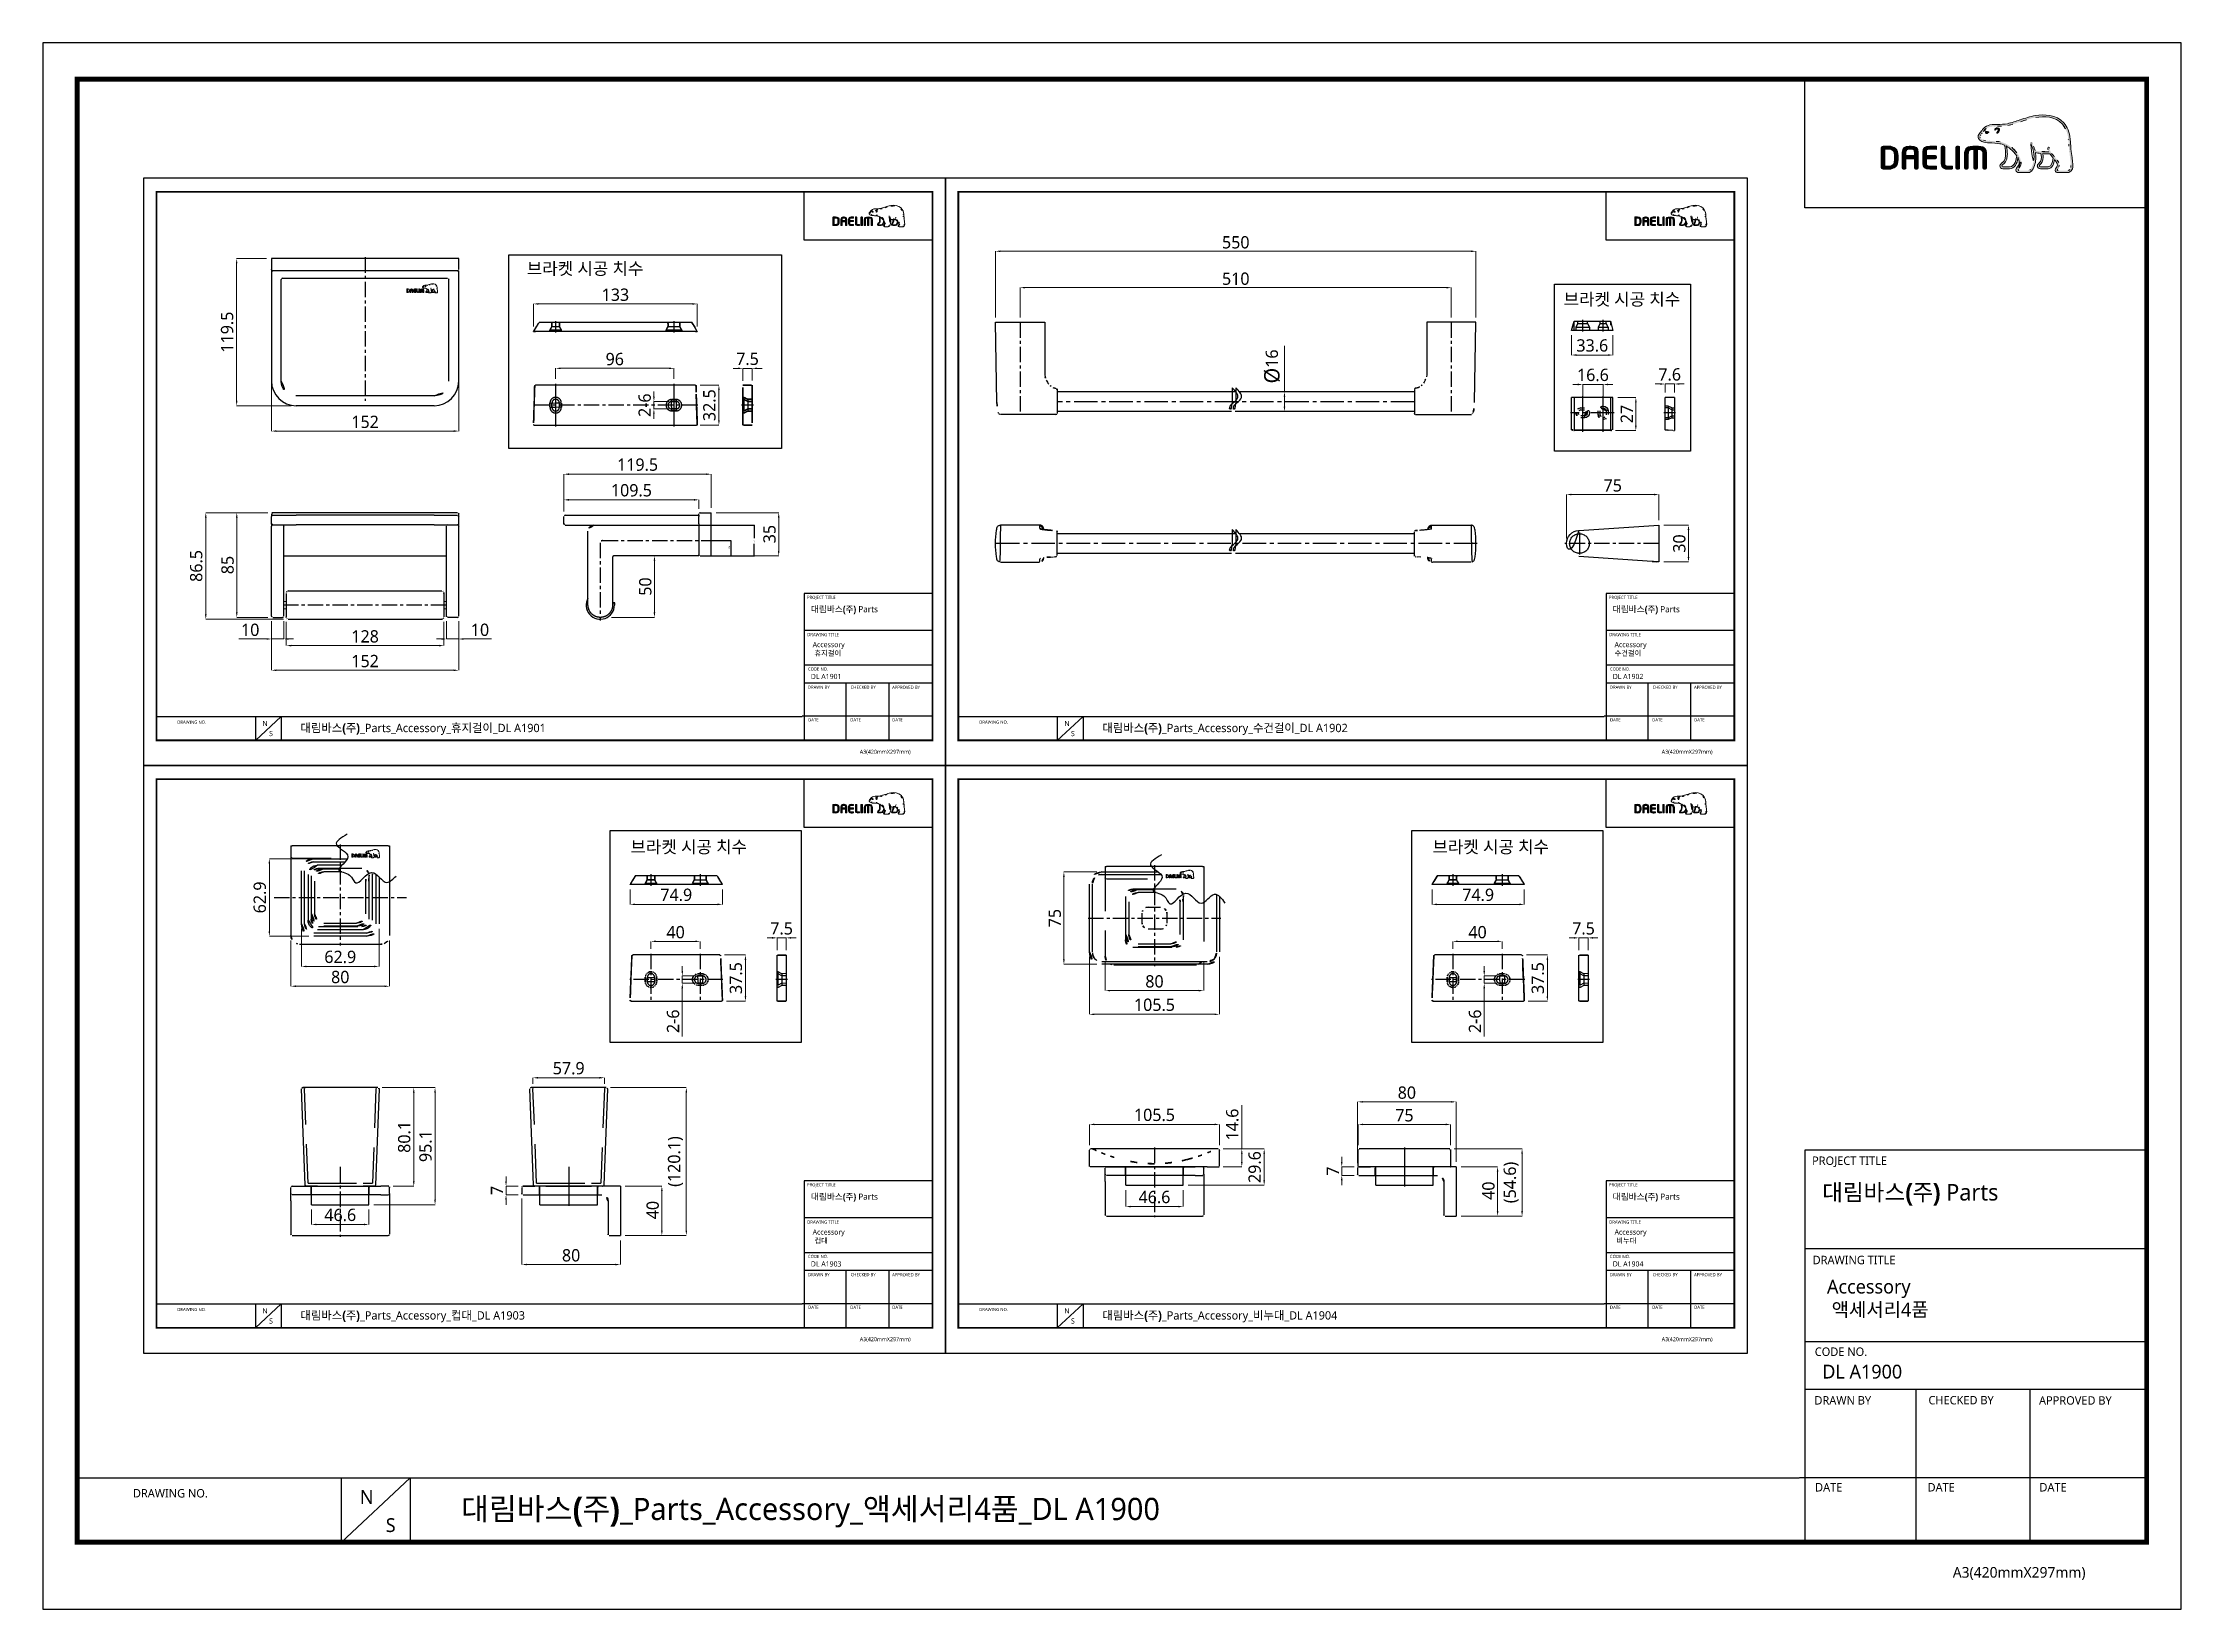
# Model space of a CAD drawing. Extents: x 16296675745 to 16296677481, y -37409619395 to -37409618123.
import ezdxf

# ---------------------------------------------------------------- set-up
doc = ezdxf.new("R2010")
doc.units = 0
doc.header["$LTSCALE"] = 10
doc.header["$MEASUREMENT"] = 0
doc.header["$PDMODE"] = 3
doc.header["$PDSIZE"] = -10
for name, pattern in [('ACISOTGL', [3, 2, -1]), ('CENTER', [2, 1.25, -0.25, 0.25, -0.25]), ('CENTER2', [28.575, 19.05, -3.175, 3.175, -3.175]), ('HIDDEN2', [4.7625, 3.175, -1.5875])]:
    doc.linetypes.add(name, pattern=pattern)
doc.layers.get('0').update_dxf_attribs({"linetype": 'CONTINUOUS'})
doc.layers.get('DEFPOINTS').update_dxf_attribs({"linetype": 'CONTINUOUS'})
doc.layers.add('1', color=7, linetype='CONTINUOUS')
doc.layers.add('BODY', color=7, linetype='CONTINUOUS')
doc.layers.add('Make2D$보임$선', color=7, linetype='CONTINUOUS', true_color=0x000000)
doc.layers.add('Make2D$숨김$선', color=254, linetype='CONTINUOUS', true_color=0xbebebe)
doc.layers.add('레이어 1', color=7, linetype='CONTINUOUS', lineweight=0)
doc.styles.add('Daelim Dimension', font='')
doc.styles.get('Daelim Dimension').set_extended_font_data('NanumGothic')
doc.dimstyles.new('DEFAULT', dxfattribs={"dimscale": 2, "dimtxt": 2, "dimasz": 2, "dimexe": 0, "dimexo": 2, "dimgap": 1, "dimtad": 1, "dimdec": 1, "dimzin": 9, "dimdsep": 46, "dimtxsty": 'Daelim Dimension', "dimcen": 0.5, "dimclrd": 252, "dimclre": 252, "dimclrt": 3, "dimadec": 1, "dimazin": 0, "dimtfac": 1, "dimtdec": 1, "dimtix": 1, "dimtmove": 0, "dimatfit": 3, "dimfxl": 1, "dimtolj": 1, "dimtzin": 1, "dimlwd": 9, "dimlwe": 9, "dimarcsym": 0})
doc.dimstyles.get("Standard").update_dxf_attribs({"dimtxt": 1, "dimasz": 0.18, "dimexe": 0.18, "dimexo": 0.0625, "dimgap": 0.5, "dimtad": 1, "dimzin": 0, "dimdsep": 46, "dimtxsty": 'Daelim Dimension', "dimcen": 0.09, "dimadec": 0, "dimazin": 0, "dimtfac": 1, "dimtofl": 0, "dimtmove": 2, "dimatfit": 3, "dimfxl": 1, "dimtolj": 1, "dimtzin": 0, "dimarcsym": 0})

msp = doc.modelspace()

# ---------------------------------------------------------------- texts
at = {"color": 5, "ltscale": 40, "style": 'Daelim Dimension'}
for s, height, p in [('PROJECT TITLE', 2.56901127, (16296676365.462749, -37409618574.880211)), ('PROJECT TITLE', 2.56901127, (16296677016.46261, -37409618574.880211)), ('DRAWING TITLE', 2.56901127, (16296676365.627451, -37409618605.116096)), ('DRAWING TITLE', 2.56901127, (16296677016.627319, -37409618605.116096)), ('CODE NO.', 2.5690113, (16296676366.27169, -37409618633.038078)), ('CODE NO.', 2.5690113, (16296677017.271561, -37409618633.038078)), ('DRAWN BY', 2.5690113, (16296676366.17095, -37409618647.846474)), ('CHECKED BY', 2.5690113, (16296676400.881121, -37409618647.800911)), ('APPROVED BY', 2.56901127, (16296676434.54451, -37409618647.883904)), ('DRAWN BY', 2.5690113, (16296677017.17082, -37409618647.846474)), ('CHECKED BY', 2.5690113, (16296677051.880989, -37409618647.800911)), ('APPROVED BY', 2.56901127, (16296677085.54438, -37409618647.883904)), ('DRAWING NO.', 2.56901127, (16296675854.27607, -37409618676.144814)), ('DATE', 2.5690113, (16296676366.371611, -37409618674.324471)), ('DATE', 2.5690113, (16296676400.607941, -37409618674.324471)), ('DATE', 2.5690113, (16296676434.662649, -37409618674.324471)), ('DRAWING NO.', 2.56901127, (16296676505.27594, -37409618676.144814)), ('DATE', 2.5690113, (16296677017.371481, -37409618674.324471)), ('DATE', 2.5690113, (16296677051.607809, -37409618674.324471)), ('DATE', 2.5690113, (16296677085.662519, -37409618674.324471)), ('A3(420mmX297mm)', 3.24237133, (16296676408.288231, -37409618700.568008)), ('A3(420mmX297mm)', 3.24237133, (16296677059.288099, -37409618700.568008)), ('PROJECT TITLE', 6.85069672, (16296677181.37281, -37409619034.450073)), ('PROJECT TITLE', 2.56901127, (16296676365.462749, -37409619051.880287)), ('PROJECT TITLE', 2.56901127, (16296677016.46261, -37409619051.880287)), ('DRAWING TITLE', 2.56901127, (16296676365.627451, -37409619082.11618)), ('DRAWING TITLE', 2.56901127, (16296677016.627319, -37409619082.11618)), ('CODE NO.', 2.5690113, (16296676366.27169, -37409619110.038162)), ('CODE NO.', 2.5690113, (16296677017.271561, -37409619110.038162)), ('DRAWING TITLE', 6.85069672, (16296677181.81204, -37409619115.079102)), ('DRAWN BY', 2.5690113, (16296676366.17095, -37409619124.846558)), ('CHECKED BY', 2.5690113, (16296676400.881121, -37409619124.800987)), ('APPROVED BY', 2.56901127, (16296676434.54451, -37409619124.88398)), ('DRAWN BY', 2.5690113, (16296677017.17082, -37409619124.846558)), ('CHECKED BY', 2.5690113, (16296677051.880989, -37409619124.800987)), ('APPROVED BY', 2.56901127, (16296677085.54438, -37409619124.88398)), ('DRAWING NO.', 2.56901127, (16296675854.27607, -37409619153.144897)), ('DATE', 2.5690113, (16296676366.371611, -37409619151.324547)), ('DATE', 2.5690113, (16296676400.607941, -37409619151.324547)), ('DATE', 2.5690113, (16296676434.662649, -37409619151.324547)), ('DRAWING NO.', 2.56901127, (16296676505.27594, -37409619153.144897)), ('DATE', 2.5690113, (16296677017.371481, -37409619151.324547)), ('DATE', 2.5690113, (16296677051.607809, -37409619151.324547)), ('DATE', 2.5690113, (16296677085.662519, -37409619151.324547)), ('A3(420mmX297mm)', 3.24237133, (16296676408.288231, -37409619177.568092)), ('A3(420mmX297mm)', 3.24237133, (16296677059.288099, -37409619177.568092)), ('CODE NO.', 6.8506967, (16296677183.53002, -37409619189.53772)), ('DRAWN BY', 6.8506967, (16296677183.26136, -37409619229.026756)), ('CHECKED BY', 6.8506967, (16296677275.821831, -37409619228.905273)), ('APPROVED BY', 6.85069672, (16296677365.59086, -37409619229.126556)), ('DATE', 6.8506967, (16296677183.79645, -37409619299.634773)), ('DATE', 6.8506967, (16296677275.09333, -37409619299.634773)), ('DATE', 6.8506967, (16296677365.90589, -37409619299.634773)), ('DRAWING NO.', 6.85069672, (16296675818.208349, -37409619304.489014)), ('A3(420mmX297mm)', 8.64632354, (16296677295.5741, -37409619369.617523))]:
    msp.add_text(s, height=height, dxfattribs=at).set_placement(p)
at = {"color": 7, "ltscale": 0.5, "char_height": 10, "attachment_point": 5, "style": 'Daelim Dimension'}
for s, insert in [('\\A1;550', (16296676713.50094, -37409618285.329552)), ('\\A1;510', (16296676713.50094, -37409618314.882973))]:
    msp.add_mtext(s, dxfattribs=dict(at, insert=insert))
at = {"ltscale": 0.5, "char_height": 10, "attachment_point": 1, "style": 'Daelim Dimension'}
for insert in [(16296676138.016029, -37409618301.604202), (16296676979.66449, -37409618326.555679), (16296676222.14049, -37409618771.235619), (16296676873.14036, -37409618771.235619)]:
    msp.add_mtext('브라켓 시공 치수', dxfattribs=dict(at, insert=insert))
at = {"attachment_point": 1, "style": 'Daelim Dimension'}
for s, insert, char_height, width in [('{\\fPretendard Variable SemiBold|b0|i0|c129|p2;\\C7;대림바스(주)} Parts', (16296676368.518459, -37409618580.682037), 5.03600079, 80.93992813), ('{\\fPretendard Variable SemiBold|b0|i0|c129|p2;\\C7;대림바스(주)} Parts', (16296677019.51833, -37409618580.682037), 5.03600079, 80.93992813), (' Accessory\\P  휴지걸이', (16296676368.562889, -37409618609.828484), 4.2041236, 70.7511006), (' Accessory\\P 수건걸이', (16296677019.562759, -37409618609.828484), 4.2041236, 70.7511006), ('DL A1901', (16296676368.562889, -37409618635.719887), 4.2041236, 70.7511006), ('DL A1902', (16296677019.562759, -37409618635.719887), 4.2041236, 70.7511006), ('N', (16296675923.36404, -37409618673.88784), 4.204124, 5.86731056), ('S', (16296675928.770189, -37409618682.065361), 4.204124, 5.86731056), ('N', (16296676574.363911, -37409618673.88784), 4.204124, 5.86731056), ('S', (16296676579.77006, -37409618682.065361), 4.204124, 5.86731056), ('{\\fPretendard Variable SemiBold|b0|i0|c129|p2;\\C7;대림바스(주)} Parts', (16296677189.521391, -37409619049.9216), 13.42933544, 215.83980835), ('{\\fPretendard Variable SemiBold|b0|i0|c129|p2;\\C7;대림바스(주)} Parts', (16296676368.518459, -37409619057.682121), 5.03600079, 80.93992813), ('{\\fPretendard Variable SemiBold|b0|i0|c129|p2;\\C7;대림바스(주)} Parts', (16296677019.51833, -37409619057.682121), 5.03600079, 80.93992813), (' Accessory\\P  컵대', (16296676368.562889, -37409619086.828568), 4.2041236, 70.7511006), (' Accessory\\P  비누대', (16296677019.562759, -37409619086.828568), 4.2041236, 70.7511006), ('DL A1903', (16296676368.562889, -37409619112.719971), 4.2041236, 70.7511006), ('DL A1904', (16296677019.562759, -37409619112.719971), 4.2041236, 70.7511006), (' Accessory\\P  액세서리4품', (16296677189.639879, -37409619127.645447), 11.2109962, 188.66960159), ('N', (16296675923.36404, -37409619150.887917), 4.204124, 5.86731056), ('N', (16296676574.363911, -37409619150.887917), 4.204124, 5.86731056), ('S', (16296675928.770189, -37409619159.065437), 4.204124, 5.86731056), ('S', (16296676579.77006, -37409619159.065437), 4.204124, 5.86731056), ('DL A1900', (16296677189.639879, -37409619196.689209), 11.2109962, 188.66960159), ('N', (16296676002.44294, -37409619298.470398), 11.210996, 15.6461615), ('S', (16296676023.4797, -37409619321.321259), 11.210996, 15.6461615)]:
    msp.add_mtext(s, dxfattribs=dict(at, insert=insert, char_height=char_height, width=width))
at = {"color": 2, "attachment_point": 1, "style": 'Daelim Dimension'}
for s, insert, char_height, width in [('{\\fPretendard Variable SemiBold|b0|i0|c129|p2;대림바스(주)}_Parts_Accessory_{\\fGulim|b0|i0|c129|p50;휴지걸이}_DL A1901', (16296675954.17543, -37409618676.256248), 6.75662715, 260.66283526), ('{\\fPretendard Variable SemiBold|b0|i0|c129|p2;대림바스(주)}_Parts_Accessory_{\\fGulim|b0|i0|c129|p50;수건걸이}_DL A1902', (16296676605.175289, -37409618676.256248), 6.75662715, 260.66283526), ('{\\fPretendard Variable SemiBold|b0|i0|c129|p2;대림바스(주)}_Parts_Accessory_{\\fGulim|b0|i0|c129|p50;컵대}_DL A1903', (16296675954.17543, -37409619153.256332), 6.75662715, 260.66283526), ('{\\fPretendard Variable SemiBold|b0|i0|c129|p2;대림바스(주)}_Parts_Accessory_{\\fGulim|b0|i0|c129|p50;비누대}_DL A1904', (16296676605.175289, -37409619153.256332), 6.75662715, 260.66283526), ('{\\fPretendard Variable SemiBold|b0|i0|c129|p2;대림바스(주)}_Parts_Accessory_{\\fGulim|b0|i0|c129|p50;액세서리}4{\\fGulim|b0|i0|c129|p50;품}_DL A1900', (16296676084.60663, -37409619304.786163), 18.0176724, 729.2543326)]:
    msp.add_mtext(s, dxfattribs=dict(at, insert=insert, char_height=char_height, width=width))

# ---------------------------------------------------------------- blocks, each defined once
blk = doc.blocks.new('*D0')
at = {"color": 5, "lineweight": 9, "ltscale": 0.5, "transparency": 16777216}
for p, q in [((16296676753.03851, -37409618406.71108), (16296676753.03851, -37409618369.46216)), ((16296676752.90562, -37409618406.71108), (16296676753.03851, -37409618406.71108)), ((16296676752.90562, -37409618422.71108), (16296676753.03851, -37409618422.71108)), ((16296676753.03851, -37409618418.71108), (16296676753.03851, -37409618410.71108))]:
    blk.add_line(p, q, dxfattribs=at)
at = {"color": 5, "ltscale": 0.5, "transparency": 16777216}
for points in [[(16296676752.37184, -37409618410.71108), (16296676753.70517, -37409618410.71108), (16296676753.03851, -37409618406.71108)], [(16296676752.37184, -37409618418.71108), (16296676753.70517, -37409618418.71108), (16296676753.03851, -37409618422.71108)]]:
    blk.add_solid(points, dxfattribs=at)
at = {"layer": 'DEFPOINTS', "color": 0, "ltscale": 0.5, "transparency": 16777216}
for p in [(16296676756.90562, -37409618406.71108), (16296676753.03851, -37409618422.71108), (16296676756.90562, -37409618422.71108)]:
    blk.add_point(p, dxfattribs=at)
at = {"color": 7, "ltscale": 0.5, "transparency": 16777216, "insert": (16296676743.05389, -37409618386.08662), "char_height": 10, "attachment_point": 5, "rotation": 90, "style": 'Daelim Dimension'}
blk.add_mtext('\\A1;{\\H1.25x;\\C256;Ø}16', dxfattribs=at)
blk = doc.blocks.new('*D1')
at = {"color": 5, "lineweight": 9, "ltscale": 0.5, "transparency": 16777216}
for p, q in [((16296676986.14238, -37409618360.796417), (16296676986.14238, -37409618376.814774)), ((16296677019.74238, -37409618360.796417), (16296677019.74238, -37409618376.814774)), ((16296676990.14238, -37409618376.814774), (16296677015.74238, -37409618376.814774))]:
    blk.add_line(p, q, dxfattribs=at)
at = {"color": 5, "ltscale": 0.5, "transparency": 16777216}
for points in [[(16296676990.14238, -37409618376.148102), (16296676990.14238, -37409618377.48143), (16296676986.14238, -37409618376.814774)], [(16296677015.74238, -37409618376.148102), (16296677015.74238, -37409618377.48143), (16296677019.74238, -37409618376.814774)]]:
    blk.add_solid(points, dxfattribs=at)
at = {"layer": 'DEFPOINTS', "color": 0, "ltscale": 0.5, "transparency": 16777216}
for p in [(16296676986.14238, -37409618356.796417), (16296677019.74238, -37409618356.796417), (16296677019.74238, -37409618376.814774)]:
    blk.add_point(p, dxfattribs=at)
at = {"color": 7, "ltscale": 0.5, "transparency": 16777216, "insert": (16296677002.942381, -37409618369.113762), "char_height": 10, "attachment_point": 5, "style": 'Daelim Dimension'}
blk.add_mtext('\\A1;33.6', dxfattribs=at)
blk = doc.blocks.new('*D2')
at = {"color": 5, "lineweight": 9, "ltscale": 0.5, "transparency": 16777216}
for p, q in [((16296676991.14238, -37409618400.719223), (16296676987.14238, -37409618400.719223)), ((16296676995.14238, -37409618417.325897), (16296676995.14238, -37409618400.719223)), ((16296677011.74238, -37409618400.719223), (16296676995.14238, -37409618400.719223)), ((16296677011.74238, -37409618415.698807), (16296677011.74238, -37409618400.719223)), ((16296677015.74238, -37409618400.719223), (16296677019.74238, -37409618400.719223))]:
    blk.add_line(p, q, dxfattribs=at)
at = {"color": 5, "ltscale": 0.5, "transparency": 16777216}
for points in [[(16296676991.14238, -37409618400.052551), (16296676991.14238, -37409618401.38588), (16296676995.14238, -37409618400.719223)], [(16296677015.74238, -37409618400.052551), (16296677015.74238, -37409618401.38588), (16296677011.74238, -37409618400.719223)]]:
    blk.add_solid(points, dxfattribs=at)
at = {"layer": 'DEFPOINTS', "color": 0, "ltscale": 0.5, "transparency": 16777216}
for p in [(16296676995.14238, -37409618400.719223), (16296676995.14238, -37409618421.325897), (16296677011.74238, -37409618419.698807)]:
    blk.add_point(p, dxfattribs=at)
at = {"color": 7, "ltscale": 0.5, "transparency": 16777216, "insert": (16296677003.442381, -37409618393.018211), "char_height": 10, "attachment_point": 5, "style": 'Daelim Dimension'}
blk.add_mtext('\\A1;16.6', dxfattribs=at)
blk = doc.blocks.new('*D3')
at = {"color": 5, "lineweight": 9, "ltscale": 0.5, "transparency": 16777216}
for p, q in [((16296677023.74238, -37409618411.226982), (16296677038.2964, -37409618411.226982)), ((16296677038.2964, -37409618415.226982), (16296677038.2964, -37409618434.213654)), ((16296677021.74238, -37409618438.213654), (16296677038.2964, -37409618438.213654))]:
    blk.add_line(p, q, dxfattribs=at)
at = {"color": 5, "ltscale": 0.5, "transparency": 16777216}
for points in [[(16296677037.62973, -37409618415.226982), (16296677038.96306, -37409618415.226982), (16296677038.2964, -37409618411.226982)], [(16296677037.62973, -37409618434.213654), (16296677038.96306, -37409618434.213654), (16296677038.2964, -37409618438.213654)]]:
    blk.add_solid(points, dxfattribs=at)
at = {"layer": 'DEFPOINTS', "color": 0, "ltscale": 0.5, "transparency": 16777216}
for p in [(16296677019.74238, -37409618411.226982), (16296677017.74238, -37409618438.213654), (16296677038.2964, -37409618438.213654)]:
    blk.add_point(p, dxfattribs=at)
at = {"color": 7, "ltscale": 0.5, "transparency": 16777216, "insert": (16296677030.902981, -37409618424.720306), "char_height": 10, "attachment_point": 5, "rotation": 90, "style": 'Daelim Dimension'}
blk.add_mtext('\\A1;27', dxfattribs=at)
blk = doc.blocks.new('*D4')
at = {"color": 5, "lineweight": 9, "ltscale": 0.5, "transparency": 16777216}
for p, q in [((16296677057.978991, -37409618400.317017), (16296677053.978991, -37409618400.317017)), ((16296677061.978991, -37409618407.226982), (16296677061.978991, -37409618400.317017)), ((16296677069.578991, -37409618400.317017), (16296677061.978991, -37409618400.317017)), ((16296677069.578991, -37409618407.226982), (16296677069.578991, -37409618400.317017)), ((16296677073.578991, -37409618400.317017), (16296677077.578991, -37409618400.317017))]:
    blk.add_line(p, q, dxfattribs=at)
at = {"color": 5, "ltscale": 0.5, "transparency": 16777216}
for points in [[(16296677057.978991, -37409618399.650352), (16296677057.978991, -37409618400.983681), (16296677061.978991, -37409618400.317017)], [(16296677073.578991, -37409618399.650352), (16296677073.578991, -37409618400.983681), (16296677069.578991, -37409618400.317017)]]:
    blk.add_solid(points, dxfattribs=at)
at = {"layer": 'DEFPOINTS', "color": 0, "ltscale": 0.5, "transparency": 16777216}
for p in [(16296677061.978991, -37409618400.317017), (16296677061.978991, -37409618411.226982), (16296677069.578991, -37409618411.226982)]:
    blk.add_point(p, dxfattribs=at)
at = {"color": 7, "ltscale": 0.5, "transparency": 16777216, "insert": (16296677065.77899, -37409618392.616013), "char_height": 10, "attachment_point": 5, "style": 'Daelim Dimension'}
blk.add_mtext('\\A1;7.6', dxfattribs=at)
blk = doc.blocks.new('*D5')
at = {"color": 5, "lineweight": 9, "ltscale": 0.5, "transparency": 16777216}
for p, q in [((16296676143.40543, -37409618353.645889), (16296676143.40543, -37409618335.325577)), ((16296676147.40543, -37409618335.325577), (16296676272.36685, -37409618335.325577)), ((16296676276.36685, -37409618353.645889), (16296676276.36685, -37409618335.325577))]:
    blk.add_line(p, q, dxfattribs=at)
at = {"color": 5, "ltscale": 0.5, "transparency": 16777216}
for points in [[(16296676147.40543, -37409618334.658913), (16296676147.40543, -37409618335.992241), (16296676143.40543, -37409618335.325577)], [(16296676272.36685, -37409618334.658913), (16296676272.36685, -37409618335.992241), (16296676276.36685, -37409618335.325577)]]:
    blk.add_solid(points, dxfattribs=at)
at = {"layer": 'DEFPOINTS', "color": 0, "ltscale": 0.5, "transparency": 16777216}
for p in [(16296676276.36685, -37409618335.325577), (16296676143.40543, -37409618357.645889), (16296676276.36685, -37409618357.645889)]:
    blk.add_point(p, dxfattribs=at)
at = {"color": 7, "ltscale": 0.5, "transparency": 16777216, "insert": (16296676209.886141, -37409618327.874931), "char_height": 10, "attachment_point": 5, "style": 'Daelim Dimension'}
blk.add_mtext('\\A1;133', dxfattribs=at)
blk = doc.blocks.new('*D6')
at = {"color": 5, "lineweight": 9, "ltscale": 0.5, "transparency": 16777216}
for p, q in [((16296676161.38619, -37409618396.26532), (16296676161.38619, -37409618387.61036)), ((16296676165.38619, -37409618387.61036), (16296676253.38614, -37409618387.61036)), ((16296676257.38614, -37409618396.26532), (16296676257.38614, -37409618387.61036))]:
    blk.add_line(p, q, dxfattribs=at)
at = {"color": 5, "ltscale": 0.5, "transparency": 16777216}
for points in [[(16296676165.38619, -37409618386.9437), (16296676165.38619, -37409618388.27702), (16296676161.38619, -37409618387.61036)], [(16296676253.38614, -37409618386.9437), (16296676253.38614, -37409618388.27702), (16296676257.38614, -37409618387.61036)]]:
    blk.add_solid(points, dxfattribs=at)
at = {"layer": 'DEFPOINTS', "color": 0, "ltscale": 0.5, "transparency": 16777216}
for p in [(16296676257.38614, -37409618387.61036), (16296676161.38619, -37409618400.26532), (16296676257.38614, -37409618400.26532)]:
    blk.add_point(p, dxfattribs=at)
at = {"color": 7, "ltscale": 0.5, "transparency": 16777216, "insert": (16296676209.38617, -37409618380.16687), "char_height": 10, "attachment_point": 5, "style": 'Daelim Dimension'}
blk.add_mtext('\\A1;96', dxfattribs=at)
blk = doc.blocks.new('*D7')
at = {"color": 5, "lineweight": 9, "ltscale": 0.5, "transparency": 16777216}
for p, q in [((16296676241.14012, -37409618410.54416), (16296676241.14012, -37409618406.54416)), ((16296676253.38614, -37409618414.54416), (16296676241.14012, -37409618414.54416)), ((16296676241.14012, -37409618414.54416), (16296676241.14012, -37409618420.54416)), ((16296676253.38615, -37409618420.54416), (16296676241.14012, -37409618420.54416)), ((16296676241.14012, -37409618424.54416), (16296676241.14012, -37409618428.54416))]:
    blk.add_line(p, q, dxfattribs=at)
at = {"color": 5, "ltscale": 0.5, "transparency": 16777216}
for points in [[(16296676240.47345, -37409618410.54416), (16296676241.80678, -37409618410.54416), (16296676241.14012, -37409618414.54416)], [(16296676240.47345, -37409618424.54416), (16296676241.80678, -37409618424.54416), (16296676241.14012, -37409618420.54416)]]:
    blk.add_solid(points, dxfattribs=at)
at = {"layer": 'DEFPOINTS', "color": 0, "ltscale": 0.5, "transparency": 16777216}
for p in [(16296676241.14012, -37409618420.54416), (16296676257.38614, -37409618414.54416), (16296676257.38615, -37409618420.54416)]:
    blk.add_point(p, dxfattribs=at)
at = {"color": 7, "ltscale": 0.5, "transparency": 16777216, "insert": (16296676233.69663, -37409618417.54416), "char_height": 10, "attachment_point": 5, "rotation": 90, "style": 'Daelim Dimension'}
blk.add_mtext('\\A1;2-6', dxfattribs=at)
blk = doc.blocks.new('*D8')
at = {"color": 5, "lineweight": 9, "ltscale": 0.5, "transparency": 16777216}
for p, q in [((16296676278.63126, -37409618401.26532), (16296676293.92294, -37409618401.26532)), ((16296676293.92294, -37409618405.26532), (16296676293.92294, -37409618429.76532)), ((16296676278.63126, -37409618433.76532), (16296676293.92294, -37409618433.76532))]:
    blk.add_line(p, q, dxfattribs=at)
at = {"color": 5, "ltscale": 0.5, "transparency": 16777216}
for points in [[(16296676293.25627, -37409618405.26532), (16296676294.58961, -37409618405.26532), (16296676293.92294, -37409618401.26532)], [(16296676293.25627, -37409618429.76532), (16296676294.58961, -37409618429.76532), (16296676293.92294, -37409618433.76532)]]:
    blk.add_solid(points, dxfattribs=at)
at = {"layer": 'DEFPOINTS', "color": 0, "ltscale": 0.5, "transparency": 16777216}
for p in [(16296676274.63126, -37409618401.26532), (16296676274.63126, -37409618433.76532), (16296676293.92294, -37409618433.76532)]:
    blk.add_point(p, dxfattribs=at)
at = {"color": 7, "ltscale": 0.5, "transparency": 16777216, "insert": (16296676286.22194, -37409618417.51532), "char_height": 10, "attachment_point": 5, "rotation": 90, "style": 'Daelim Dimension'}
blk.add_mtext('\\A1;32.5', dxfattribs=at)
blk = doc.blocks.new('*D9')
at = {"color": 5, "lineweight": 9, "ltscale": 0.5, "transparency": 16777216}
for p, q in [((16296676309.36103, -37409618387.6226), (16296676305.36103, -37409618387.6226)), ((16296676313.36103, -37409618397.81976), (16296676313.36103, -37409618387.6226)), ((16296676313.36103, -37409618387.6226), (16296676320.91091, -37409618387.6226)), ((16296676320.91091, -37409618397.39536), (16296676320.91091, -37409618387.6226)), ((16296676324.91091, -37409618387.6226), (16296676328.91091, -37409618387.6226))]:
    blk.add_line(p, q, dxfattribs=at)
at = {"color": 5, "ltscale": 0.5, "transparency": 16777216}
for points in [[(16296676309.36103, -37409618386.95594), (16296676309.36103, -37409618388.28927), (16296676313.36103, -37409618387.6226)], [(16296676324.91091, -37409618386.95594), (16296676324.91091, -37409618388.28927), (16296676320.91091, -37409618387.6226)]]:
    blk.add_solid(points, dxfattribs=at)
at = {"layer": 'DEFPOINTS', "color": 0, "ltscale": 0.5, "transparency": 16777216}
for p in [(16296676320.91091, -37409618387.6226), (16296676313.36103, -37409618401.81976), (16296676320.91091, -37409618401.39536)]:
    blk.add_point(p, dxfattribs=at)
at = {"color": 7, "ltscale": 0.5, "transparency": 16777216, "insert": (16296676317.13597, -37409618379.97883), "char_height": 10, "attachment_point": 5, "style": 'Daelim Dimension'}
blk.add_mtext('\\A1;7.5', dxfattribs=at)
blk = doc.blocks.new('*D13')
at = {"color": 5, "lineweight": 9, "ltscale": 0.5, "transparency": 16777216}
for p, q in [((16296676291.643181, -37409618504.827766), (16296676342.471041, -37409618504.827766)), ((16296676342.471041, -37409618508.827766), (16296676342.471041, -37409618535.827766)), ((16296676291.643181, -37409618539.827766), (16296676342.471041, -37409618539.827766))]:
    blk.add_line(p, q, dxfattribs=at)
at = {"color": 5, "ltscale": 0.5, "transparency": 16777216}
for points in [[(16296676341.804371, -37409618508.827766), (16296676343.137711, -37409618508.827766), (16296676342.471041, -37409618504.827766)], [(16296676341.804371, -37409618535.827766), (16296676343.137711, -37409618535.827766), (16296676342.471041, -37409618539.827766)]]:
    blk.add_solid(points, dxfattribs=at)
at = {"layer": 'DEFPOINTS', "color": 0, "ltscale": 0.5, "transparency": 16777216}
for p in [(16296676287.643181, -37409618504.827766), (16296676287.643181, -37409618539.827766), (16296676342.471041, -37409618539.827766)]:
    blk.add_point(p, dxfattribs=at)
at = {"color": 7, "ltscale": 0.5, "transparency": 16777216, "insert": (16296676335.020399, -37409618522.227097), "char_height": 10, "attachment_point": 5, "rotation": 90, "style": 'Daelim Dimension'}
blk.add_mtext('\\A1;35', dxfattribs=at)
blk = doc.blocks.new('*D14')
at = {"layer": '1', "color": 0, "lineweight": -2, "transparency": 16777216}
for p, q in [((16296676277.705681, -37409618514.827766), (16296676322.744419, -37409618514.827766)), ((16296676322.564421, -37409618515.007767), (16296676322.564421, -37409618525.42556)), ((16296676322.564421, -37409618539.647774), (16296676322.564421, -37409618530.159462)), ((16296676287.705681, -37409618539.827766), (16296676322.744419, -37409618539.827766))]:
    blk.add_line(p, q, dxfattribs=at)
at = {"layer": '1', "color": 0, "transparency": 16777216}
for points in [[(16296676322.53442, -37409618515.007767), (16296676322.594419, -37409618515.007767), (16296676322.564421, -37409618514.827766)], [(16296676322.53442, -37409618539.647774), (16296676322.594419, -37409618539.647774), (16296676322.564421, -37409618539.827766)]]:
    blk.add_solid(points, dxfattribs=at)
at = {"layer": 'DEFPOINTS', "color": 0, "transparency": 16777216}
for p in [(16296676277.643181, -37409618514.827766), (16296676287.643181, -37409618539.827766), (16296676322.564421, -37409618539.827766)]:
    blk.add_point(p, dxfattribs=at)
at = {"layer": '1', "color": 0, "transparency": 16777216, "insert": (16296676322.564421, -37409618527.792511), "char_height": 1, "attachment_point": 5, "rotation": 90, "style": 'Daelim Dimension'}
blk.add_mtext('\\A1;25.00', dxfattribs=at)
blk = doc.blocks.new('*D15')
at = {"color": 5, "lineweight": 9, "ltscale": 0.5, "transparency": 16777216}
for p, q in [((16296676217.643181, -37409618539.827766), (16296676241.600981, -37409618539.827766)), ((16296676241.600981, -37409618543.827766), (16296676241.600981, -37409618585.833214)), ((16296676206.64356, -37409618589.833214), (16296676241.600981, -37409618589.833214))]:
    blk.add_line(p, q, dxfattribs=at)
at = {"color": 5, "ltscale": 0.5, "transparency": 16777216}
for points in [[(16296676240.93432, -37409618543.827766), (16296676242.267651, -37409618543.827766), (16296676241.600981, -37409618539.827766)], [(16296676240.93432, -37409618585.833214), (16296676242.267651, -37409618585.833214), (16296676241.600981, -37409618589.833214)]]:
    blk.add_solid(points, dxfattribs=at)
at = {"layer": 'DEFPOINTS', "color": 0, "ltscale": 0.5, "transparency": 16777216}
for p in [(16296676213.643181, -37409618539.827766), (16296676202.64356, -37409618589.833214), (16296676241.600981, -37409618589.833214)]:
    blk.add_point(p, dxfattribs=at)
at = {"color": 7, "ltscale": 0.5, "transparency": 16777216, "insert": (16296676234.17181, -37409618564.83049), "char_height": 10, "attachment_point": 5, "rotation": 90, "style": 'Daelim Dimension'}
blk.add_mtext('\\A1;50', dxfattribs=at)
blk = doc.blocks.new('*D16')
at = {"color": 5, "lineweight": 9, "ltscale": 0.5, "transparency": 16777216}
for p, q in [((16296675926.69398, -37409618298.4565), (16296675902.43299, -37409618298.4565)), ((16296675902.43299, -37409618413.9565), (16296675902.43299, -37409618302.4565)), ((16296675946.69398, -37409618417.9565), (16296675902.43299, -37409618417.9565))]:
    blk.add_line(p, q, dxfattribs=at)
at = {"color": 5, "ltscale": 0.5, "transparency": 16777216}
for points in [[(16296675901.76633, -37409618302.4565), (16296675903.09966, -37409618302.4565), (16296675902.43299, -37409618298.4565)], [(16296675901.76633, -37409618413.9565), (16296675903.09966, -37409618413.9565), (16296675902.43299, -37409618417.9565)]]:
    blk.add_solid(points, dxfattribs=at)
at = {"layer": 'DEFPOINTS', "color": 0, "ltscale": 0.5, "transparency": 16777216}
for p in [(16296675902.43299, -37409618298.4565), (16296675930.69398, -37409618298.4565), (16296675950.69398, -37409618417.9565)]:
    blk.add_point(p, dxfattribs=at)
at = {"color": 7, "ltscale": 0.5, "transparency": 16777216, "insert": (16296675894.732, -37409618358.2065), "char_height": 10, "attachment_point": 5, "rotation": 90, "style": 'Daelim Dimension'}
blk.add_mtext('\\A1;119.5', dxfattribs=at)
blk = doc.blocks.new('*D17')
at = {"color": 5, "lineweight": 9, "ltscale": 0.5, "transparency": 16777216}
for p, q in [((16296675927.69442, -37409618504.820747), (16296675902.530279, -37409618504.820747)), ((16296675902.530279, -37409618508.820747), (16296675902.530279, -37409618585.810806)), ((16296675927.69442, -37409618589.810806), (16296675902.530279, -37409618589.810806))]:
    blk.add_line(p, q, dxfattribs=at)
at = {"color": 5, "ltscale": 0.5, "transparency": 16777216}
for points in [[(16296675901.863609, -37409618508.820747), (16296675903.196951, -37409618508.820747), (16296675902.530279, -37409618504.820747)], [(16296675901.863609, -37409618585.810806), (16296675903.196951, -37409618585.810806), (16296675902.530279, -37409618589.810806)]]:
    blk.add_solid(points, dxfattribs=at)
at = {"layer": 'DEFPOINTS', "color": 0, "ltscale": 0.5, "transparency": 16777216}
for p in [(16296675931.69442, -37409618504.820747), (16296675902.530279, -37409618589.810806), (16296675931.69442, -37409618589.810806)]:
    blk.add_point(p, dxfattribs=at)
at = {"color": 7, "ltscale": 0.5, "transparency": 16777216, "insert": (16296675895.08679, -37409618547.315773), "char_height": 10, "attachment_point": 5, "rotation": 90, "style": 'Daelim Dimension'}
blk.add_mtext('\\A1;85', dxfattribs=at)
blk = doc.blocks.new('*D18')
at = {"color": 5, "lineweight": 9, "ltscale": 0.5, "transparency": 16777216}
for p, q in [((16296675930.69398, -37409618396.9565), (16296675930.69398, -37409618438.56663)), ((16296676082.69398, -37409618396.9565), (16296676082.69398, -37409618438.56663)), ((16296675934.69398, -37409618438.56663), (16296676078.69398, -37409618438.56663))]:
    blk.add_line(p, q, dxfattribs=at)
at = {"color": 5, "ltscale": 0.5, "transparency": 16777216}
for points in [[(16296675934.69398, -37409618437.89996), (16296675934.69398, -37409618439.23329), (16296675930.69398, -37409618438.56663)], [(16296676078.69398, -37409618437.89996), (16296676078.69398, -37409618439.23329), (16296676082.69398, -37409618438.56663)]]:
    blk.add_solid(points, dxfattribs=at)
at = {"layer": 'DEFPOINTS', "color": 0, "ltscale": 0.5, "transparency": 16777216}
for p in [(16296675930.69398, -37409618392.9565), (16296676082.69398, -37409618392.9565), (16296676082.69398, -37409618438.56663)]:
    blk.add_point(p, dxfattribs=at)
at = {"color": 7, "ltscale": 0.5, "transparency": 16777216, "insert": (16296676006.69398, -37409618431.12314), "char_height": 10, "attachment_point": 5, "style": 'Daelim Dimension'}
blk.add_mtext('\\A1;152', dxfattribs=at)
blk = doc.blocks.new('*D19')
at = {"color": 5, "lineweight": 9, "ltscale": 0.5, "transparency": 16777216}
for p, q in [((16296675942.68742, -37409618593.326553), (16296675942.68742, -37409618612.760307)), ((16296676070.70141, -37409618593.326553), (16296676070.70141, -37409618612.760307)), ((16296675946.68742, -37409618612.760307), (16296676066.70141, -37409618612.760307))]:
    blk.add_line(p, q, dxfattribs=at)
at = {"color": 5, "ltscale": 0.5, "transparency": 16777216}
for points in [[(16296675946.68742, -37409618612.093643), (16296675946.68742, -37409618613.426971), (16296675942.68742, -37409618612.760307)], [(16296676066.70141, -37409618612.093643), (16296676066.70141, -37409618613.426971), (16296676070.70141, -37409618612.760307)]]:
    blk.add_solid(points, dxfattribs=at)
at = {"layer": 'DEFPOINTS', "color": 0, "ltscale": 0.5, "transparency": 16777216}
for p in [(16296675942.68742, -37409618589.326553), (16296676070.70141, -37409618589.326553), (16296676070.70141, -37409618612.760307)]:
    blk.add_point(p, dxfattribs=at)
at = {"color": 7, "ltscale": 0.5, "transparency": 16777216, "insert": (16296676006.69442, -37409618605.316818), "char_height": 10, "attachment_point": 5, "style": 'Daelim Dimension'}
blk.add_mtext('\\A1;128', dxfattribs=at)
blk = doc.blocks.new('*D20')
at = {"color": 5, "lineweight": 9, "ltscale": 0.5, "transparency": 16777216}
for p, q in [((16296675930.69442, -37409618592.826553), (16296675930.69442, -37409618607.385582)), ((16296675940.69442, -37409618592.826553), (16296675940.69442, -37409618607.385582)), ((16296675926.69442, -37409618607.385582), (16296675904.17367, -37409618607.385582)), ((16296675940.69442, -37409618607.385582), (16296675930.69442, -37409618607.385582)), ((16296675944.69442, -37409618607.385582), (16296675948.69442, -37409618607.385582))]:
    blk.add_line(p, q, dxfattribs=at)
at = {"color": 5, "ltscale": 0.5, "transparency": 16777216}
for points in [[(16296675926.69442, -37409618606.718918), (16296675926.69442, -37409618608.052254), (16296675930.69442, -37409618607.385582)], [(16296675944.69442, -37409618606.718918), (16296675944.69442, -37409618608.052254), (16296675940.69442, -37409618607.385582)]]:
    blk.add_solid(points, dxfattribs=at)
at = {"layer": 'DEFPOINTS', "color": 0, "ltscale": 0.5, "transparency": 16777216}
for p in [(16296675930.69442, -37409618588.826553), (16296675940.69442, -37409618588.826553), (16296675940.69442, -37409618607.385582)]:
    blk.add_point(p, dxfattribs=at)
at = {"color": 7, "ltscale": 0.5, "transparency": 16777216, "insert": (16296675913.43404, -37409618599.977859), "char_height": 10, "attachment_point": 5, "style": 'Daelim Dimension'}
blk.add_mtext('\\A1;10', dxfattribs=at)
blk = doc.blocks.new('*D21')
at = {"color": 5, "lineweight": 9, "ltscale": 0.5, "transparency": 16777216}
for p, q in [((16296676072.69442, -37409618592.826553), (16296676072.69442, -37409618607.385582)), ((16296676082.69442, -37409618592.826553), (16296676082.69442, -37409618607.385582)), ((16296676068.69442, -37409618607.385582), (16296676064.69442, -37409618607.385582)), ((16296676072.69442, -37409618607.385582), (16296676082.69442, -37409618607.385582)), ((16296676086.69442, -37409618607.385582), (16296676109.21516, -37409618607.385582))]:
    blk.add_line(p, q, dxfattribs=at)
at = {"color": 5, "ltscale": 0.5, "transparency": 16777216}
for points in [[(16296676068.69442, -37409618606.718918), (16296676068.69442, -37409618608.052254), (16296676072.69442, -37409618607.385582)], [(16296676086.69442, -37409618606.718918), (16296676086.69442, -37409618608.052254), (16296676082.69442, -37409618607.385582)]]:
    blk.add_solid(points, dxfattribs=at)
at = {"layer": 'DEFPOINTS', "color": 0, "ltscale": 0.5, "transparency": 16777216}
for p in [(16296676072.69442, -37409618588.826553), (16296676082.69442, -37409618588.826553), (16296676082.69442, -37409618607.385582)]:
    blk.add_point(p, dxfattribs=at)
at = {"color": 7, "ltscale": 0.5, "transparency": 16777216, "insert": (16296676099.95479, -37409618599.977859), "char_height": 10, "attachment_point": 5, "style": 'Daelim Dimension'}
blk.add_mtext('\\A1;10', dxfattribs=at)
blk = doc.blocks.new('*D22')
at = {"color": 5, "lineweight": 9, "ltscale": 0.5, "transparency": 16777216}
for p, q in [((16296675930.69442, -37409618592.826553), (16296675930.69442, -37409618632.782539)), ((16296676082.69442, -37409618592.826553), (16296676082.69442, -37409618632.782539)), ((16296675934.69442, -37409618632.782539), (16296676078.69442, -37409618632.782539))]:
    blk.add_line(p, q, dxfattribs=at)
at = {"color": 5, "ltscale": 0.5, "transparency": 16777216}
for points in [[(16296675934.69442, -37409618632.115883), (16296675934.69442, -37409618633.449203), (16296675930.69442, -37409618632.782539)], [(16296676078.69442, -37409618632.115883), (16296676078.69442, -37409618633.449203), (16296676082.69442, -37409618632.782539)]]:
    blk.add_solid(points, dxfattribs=at)
at = {"layer": 'DEFPOINTS', "color": 0, "ltscale": 0.5, "transparency": 16777216}
for p in [(16296675930.69442, -37409618588.826553), (16296676082.69442, -37409618588.826553), (16296676082.69442, -37409618632.782539)]:
    blk.add_point(p, dxfattribs=at)
at = {"color": 7, "ltscale": 0.5, "transparency": 16777216, "insert": (16296676006.69442, -37409618625.33905), "char_height": 10, "attachment_point": 5, "style": 'Daelim Dimension'}
blk.add_mtext('\\A1;152', dxfattribs=at)
blk = doc.blocks.new('*D23')
at = {"layer": '1', "color": 0, "lineweight": -2, "transparency": 16777216}
for p, q in [((16296676288.705681, -37409618527.327766), (16296676303.69327, -37409618527.327766)), ((16296676303.513269, -37409618527.507767), (16296676303.513269, -37409618539.647774)), ((16296676287.705681, -37409618539.827766), (16296676303.69327, -37409618539.827766))]:
    blk.add_line(p, q, dxfattribs=at)
at = {"layer": '1', "color": 0, "transparency": 16777216}
for points in [[(16296676303.483271, -37409618527.507767), (16296676303.54327, -37409618527.507767), (16296676303.513269, -37409618527.327766)], [(16296676303.483271, -37409618539.647774), (16296676303.54327, -37409618539.647774), (16296676303.513269, -37409618539.827766)]]:
    blk.add_solid(points, dxfattribs=at)
at = {"layer": 'DEFPOINTS', "color": 0, "transparency": 16777216}
for p in [(16296676288.643181, -37409618527.327766), (16296676287.643181, -37409618539.827766), (16296676303.513269, -37409618539.827766)]:
    blk.add_point(p, dxfattribs=at)
at = {"layer": '1', "color": 0, "transparency": 16777216, "insert": (16296676302.44318, -37409618533.577766), "char_height": 1, "attachment_point": 5, "rotation": 90, "style": 'Daelim Dimension'}
blk.add_mtext('\\A1;12.50', dxfattribs=at)
blk = doc.blocks.new('*D10')
at = {"color": 5, "lineweight": 9, "ltscale": 0.5, "transparency": 16777216}
for p, q in [((16296675927.69442, -37409618504.820747), (16296675877.366199, -37409618504.820747)), ((16296675877.366199, -37409618508.820747), (16296675877.366199, -37409618587.327339)), ((16296675940.373341, -37409618591.327339), (16296675877.366199, -37409618591.327339))]:
    blk.add_line(p, q, dxfattribs=at)
at = {"color": 5, "ltscale": 0.5, "transparency": 16777216}
for points in [[(16296675876.699539, -37409618508.820747), (16296675878.032869, -37409618508.820747), (16296675877.366199, -37409618504.820747)], [(16296675876.699539, -37409618587.327339), (16296675878.032869, -37409618587.327339), (16296675877.366199, -37409618591.327339)]]:
    blk.add_solid(points, dxfattribs=at)
at = {"layer": 'DEFPOINTS', "color": 0, "ltscale": 0.5, "transparency": 16777216}
for p in [(16296675931.69442, -37409618504.820747), (16296675877.366199, -37409618591.327339), (16296675944.373341, -37409618591.327339)]:
    blk.add_point(p, dxfattribs=at)
at = {"color": 7, "ltscale": 0.5, "transparency": 16777216, "insert": (16296675869.665211, -37409618548.074043), "char_height": 10, "attachment_point": 5, "rotation": 90, "style": 'Daelim Dimension'}
blk.add_mtext('\\A1;86.5', dxfattribs=at)
blk = doc.blocks.new('*D11')
at = {"color": 5, "lineweight": 9, "ltscale": 0.5, "transparency": 16777216}
for p, q in [((16296676168.1, -37409618503.8), (16296676168.1, -37409618494.4)), ((16296676273.6, -37409618494.4), (16296676172.1, -37409618494.4)), ((16296676277.6, -37409618501.8), (16296676277.6, -37409618494.4))]:
    blk.add_line(p, q, dxfattribs=at)
at = {"color": 5, "ltscale": 0.5, "transparency": 16777216}
for points in [[(16296676172.1, -37409618493.7), (16296676172.1, -37409618495.1), (16296676168.1, -37409618494.4)], [(16296676273.6, -37409618493.7), (16296676273.6, -37409618495.1), (16296676277.6, -37409618494.4)]]:
    blk.add_solid(points, dxfattribs=at)
at = {"layer": 'DEFPOINTS', "color": 0, "ltscale": 0.5, "transparency": 16777216}
for p in [(16296676168.1, -37409618494.4), (16296676168.1, -37409618507.8), (16296676277.6, -37409618505.8)]:
    blk.add_point(p, dxfattribs=at)
at = {"color": 7, "ltscale": 0.5, "transparency": 16777216, "insert": (16296676222.9, -37409618486.7), "char_height": 10, "attachment_point": 5, "style": 'Daelim Dimension'}
blk.add_mtext('\\A1;109.5', dxfattribs=at)
blk = doc.blocks.new('*D12')
at = {"color": 5, "lineweight": 9, "ltscale": 0.5, "transparency": 16777216}
for p, q in [((16296676168.14275, -37409618503.827766), (16296676168.14275, -37409618473.575493)), ((16296676283.643181, -37409618473.575493), (16296676172.14275, -37409618473.575493)), ((16296676287.643181, -37409618500.827766), (16296676287.643181, -37409618473.575493))]:
    blk.add_line(p, q, dxfattribs=at)
at = {"color": 5, "ltscale": 0.5, "transparency": 16777216}
for points in [[(16296676172.14275, -37409618472.908829), (16296676172.14275, -37409618474.242157), (16296676168.14275, -37409618473.575493)], [(16296676283.643181, -37409618472.908829), (16296676283.643181, -37409618474.242157), (16296676287.643181, -37409618473.575493)]]:
    blk.add_solid(points, dxfattribs=at)
at = {"layer": 'DEFPOINTS', "color": 0, "ltscale": 0.5, "transparency": 16777216}
for p in [(16296676168.14275, -37409618473.575493), (16296676168.14275, -37409618507.827766), (16296676287.643181, -37409618504.827766)]:
    blk.add_point(p, dxfattribs=at)
at = {"color": 7, "ltscale": 0.5, "transparency": 16777216, "insert": (16296676227.892969, -37409618465.874489), "char_height": 10, "attachment_point": 5, "style": 'Daelim Dimension'}
blk.add_mtext('\\A1;119.5', dxfattribs=at)
blk = doc.blocks.new('*D24')
at = {"color": 5, "lineweight": 9, "ltscale": 0.5, "transparency": 16777216}
for p, q in [((16296676982.036579, -37409618525.866219), (16296676982.036579, -37409618490.091347)), ((16296677053.036579, -37409618490.091347), (16296676986.036579, -37409618490.091347)), ((16296677057.036579, -37409618510.866219), (16296677057.036579, -37409618490.091347))]:
    blk.add_line(p, q, dxfattribs=at)
at = {"color": 5, "ltscale": 0.5, "transparency": 16777216}
for points in [[(16296676986.036579, -37409618489.42469), (16296676986.036579, -37409618490.758018), (16296676982.036579, -37409618490.091347)], [(16296677053.036579, -37409618489.42469), (16296677053.036579, -37409618490.758018), (16296677057.036579, -37409618490.091347)]]:
    blk.add_solid(points, dxfattribs=at)
at = {"layer": 'DEFPOINTS', "color": 0, "ltscale": 0.5, "transparency": 16777216}
for p in [(16296676982.036579, -37409618490.091347), (16296676982.036579, -37409618529.866219), (16296677057.036579, -37409618514.866219)]:
    blk.add_point(p, dxfattribs=at)
at = {"color": 7, "ltscale": 0.5, "transparency": 16777216, "insert": (16296677019.536579, -37409618482.705093), "char_height": 10, "attachment_point": 5, "style": 'Daelim Dimension'}
blk.add_mtext('\\A1;75', dxfattribs=at)
blk = doc.blocks.new('*D25')
at = {"color": 5, "lineweight": 9, "ltscale": 0.5, "transparency": 16777216}
for p, q in [((16296677061.03658, -37409618514.86622), (16296677081.03658, -37409618514.86622)), ((16296677081.03658, -37409618518.86622), (16296677081.03658, -37409618540.86622)), ((16296677061.03658, -37409618544.86622), (16296677081.03658, -37409618544.86622))]:
    blk.add_line(p, q, dxfattribs=at)
at = {"color": 5, "ltscale": 0.5, "transparency": 16777216}
for points in [[(16296677080.36992, -37409618518.86622), (16296677081.70325, -37409618518.86622), (16296677081.03658, -37409618514.86622)], [(16296677080.36992, -37409618540.86622), (16296677081.70325, -37409618540.86622), (16296677081.03658, -37409618544.86622)]]:
    blk.add_solid(points, dxfattribs=at)
at = {"layer": 'DEFPOINTS', "color": 0, "ltscale": 0.5, "transparency": 16777216}
for p in [(16296677057.03658, -37409618514.86622), (16296677057.03658, -37409618544.86622), (16296677081.03658, -37409618544.86622)]:
    blk.add_point(p, dxfattribs=at)
at = {"color": 7, "ltscale": 0.5, "transparency": 16777216, "insert": (16296677073.58595, -37409618529.86622), "char_height": 10, "attachment_point": 5, "rotation": 90, "style": 'Daelim Dimension'}
blk.add_mtext('\\A1;30', dxfattribs=at)
blk = doc.blocks.new('*D27')
at = {"color": 5, "lineweight": 9, "ltscale": 0.5, "transparency": 16777216}
for p, q in [((16296676337.098539, -37409618850.072723), (16296676333.098539, -37409618850.072723)), ((16296676341.098539, -37409618859.991913), (16296676341.098539, -37409618850.072723)), ((16296676341.098539, -37409618850.072723), (16296676348.54854, -37409618850.072723)), ((16296676348.54854, -37409618860.114738), (16296676348.54854, -37409618850.072723)), ((16296676352.54854, -37409618850.072723), (16296676356.54854, -37409618850.072723))]:
    blk.add_line(p, q, dxfattribs=at)
at = {"color": 5, "ltscale": 0.5, "transparency": 16777216}
for points in [[(16296676337.098539, -37409618849.406059), (16296676337.098539, -37409618850.739388), (16296676341.098539, -37409618850.072723)], [(16296676352.54854, -37409618849.406059), (16296676352.54854, -37409618850.739388), (16296676348.54854, -37409618850.072723)]]:
    blk.add_solid(points, dxfattribs=at)
at = {"layer": 'DEFPOINTS', "color": 0, "ltscale": 0.5, "transparency": 16777216}
for p in [(16296676348.54854, -37409618850.072723), (16296676341.098539, -37409618863.991913), (16296676348.54854, -37409618864.114738)]:
    blk.add_point(p, dxfattribs=at)
at = {"color": 7, "ltscale": 0.5, "transparency": 16777216, "insert": (16296676344.82354, -37409618842.428947), "char_height": 10, "attachment_point": 5, "style": 'Daelim Dimension'}
blk.add_mtext('\\A1;7.5', dxfattribs=at)
blk = doc.blocks.new('*D28')
at = {"color": 5, "lineweight": 9, "ltscale": 0.5, "transparency": 16777216}
for p, q in [((16296676238.760771, -37409618858.984703), (16296676238.760771, -37409618852.907829)), ((16296676274.786449, -37409618852.907829), (16296676242.760771, -37409618852.907829)), ((16296676278.786449, -37409618858.984703), (16296676278.786449, -37409618852.907829))]:
    blk.add_line(p, q, dxfattribs=at)
at = {"color": 5, "ltscale": 0.5, "transparency": 16777216}
for points in [[(16296676242.760771, -37409618852.241173), (16296676242.760771, -37409618853.574493), (16296676238.760771, -37409618852.907829)], [(16296676274.786449, -37409618852.241173), (16296676274.786449, -37409618853.574493), (16296676278.786449, -37409618852.907829)]]:
    blk.add_solid(points, dxfattribs=at)
at = {"layer": 'DEFPOINTS', "color": 0, "ltscale": 0.5, "transparency": 16777216}
for p in [(16296676238.760771, -37409618852.907829), (16296676238.760771, -37409618862.984703), (16296676278.786449, -37409618862.984703)]:
    blk.add_point(p, dxfattribs=at)
at = {"color": 7, "ltscale": 0.5, "transparency": 16777216, "insert": (16296676258.773609, -37409618845.500107), "char_height": 10, "attachment_point": 5, "style": 'Daelim Dimension'}
blk.add_mtext('\\A1;40', dxfattribs=at)
blk = doc.blocks.new('*D29')
at = {"color": 5, "lineweight": 9, "ltscale": 0.5, "transparency": 16777216}
for p, q in [((16296676221.817801, -37409618810.871017), (16296676221.817801, -37409618822.879333)), ((16296676225.817801, -37409618822.879333), (16296676292.753519, -37409618822.879333)), ((16296676296.753519, -37409618810.867538), (16296676296.753519, -37409618822.879333))]:
    blk.add_line(p, q, dxfattribs=at)
at = {"color": 5, "ltscale": 0.5, "transparency": 16777216}
for points in [[(16296676225.817801, -37409618822.212669), (16296676225.817801, -37409618823.545998), (16296676221.817801, -37409618822.879333)], [(16296676292.753519, -37409618822.212669), (16296676292.753519, -37409618823.545998), (16296676296.753519, -37409618822.879333)]]:
    blk.add_solid(points, dxfattribs=at)
at = {"layer": 'DEFPOINTS', "color": 0, "ltscale": 0.5, "transparency": 16777216}
for p in [(16296676221.817801, -37409618806.871017), (16296676296.753519, -37409618806.867538), (16296676296.753519, -37409618822.879333)]:
    blk.add_point(p, dxfattribs=at)
at = {"color": 7, "ltscale": 0.5, "transparency": 16777216, "insert": (16296676259.28566, -37409618815.178329), "char_height": 10, "attachment_point": 5, "style": 'Daelim Dimension'}
blk.add_mtext('\\A1;74.9', dxfattribs=at)
blk = doc.blocks.new('*D30')
at = {"color": 5, "lineweight": 9, "ltscale": 0.5, "transparency": 16777216}
for p, q in [((16296676298.49781, -37409618863.9847), (16296676315.46453, -37409618863.9847)), ((16296676315.46453, -37409618867.9847), (16296676315.46453, -37409618897.4847)), ((16296676299.97463, -37409618901.4847), (16296676315.46453, -37409618901.4847))]:
    blk.add_line(p, q, dxfattribs=at)
at = {"color": 5, "ltscale": 0.5, "transparency": 16777216}
for points in [[(16296676314.79787, -37409618867.9847), (16296676316.1312, -37409618867.9847), (16296676315.46453, -37409618863.9847)], [(16296676314.79787, -37409618897.4847), (16296676316.1312, -37409618897.4847), (16296676315.46453, -37409618901.4847)]]:
    blk.add_solid(points, dxfattribs=at)
at = {"layer": 'DEFPOINTS', "color": 0, "ltscale": 0.5, "transparency": 16777216}
for p in [(16296676294.49781, -37409618863.9847), (16296676295.97463, -37409618901.4847), (16296676315.46453, -37409618901.4847)]:
    blk.add_point(p, dxfattribs=at)
at = {"color": 7, "ltscale": 0.5, "transparency": 16777216, "insert": (16296676307.76354, -37409618882.7347), "char_height": 10, "attachment_point": 5, "rotation": 90, "style": 'Daelim Dimension'}
blk.add_mtext('\\A1;37.5', dxfattribs=at)
blk = doc.blocks.new('*D31')
at = {"color": 5, "lineweight": 9, "ltscale": 0.5, "transparency": 16777216}
for p, q in [((16296676264.20171, -37409618876.98354), (16296676264.20171, -37409618872.98354)), ((16296676274.78645, -37409618880.98354), (16296676264.20171, -37409618880.98354)), ((16296676264.20171, -37409618880.98354), (16296676264.20171, -37409618886.98354)), ((16296676274.78645, -37409618886.98354), (16296676264.20171, -37409618886.98354)), ((16296676264.20171, -37409618890.98354), (16296676264.20171, -37409618930.23454))]:
    blk.add_line(p, q, dxfattribs=at)
at = {"color": 5, "ltscale": 0.5, "transparency": 16777216}
for points in [[(16296676263.53504, -37409618876.98354), (16296676264.86837, -37409618876.98354), (16296676264.20171, -37409618880.98354)], [(16296676263.53504, -37409618890.98354), (16296676264.86837, -37409618890.98354), (16296676264.20171, -37409618886.98354)]]:
    blk.add_solid(points, dxfattribs=at)
at = {"layer": 'DEFPOINTS', "color": 0, "ltscale": 0.5, "transparency": 16777216}
for p in [(16296676264.20171, -37409618886.98354), (16296676278.78645, -37409618880.98354), (16296676278.78645, -37409618886.98354)]:
    blk.add_point(p, dxfattribs=at)
at = {"color": 7, "ltscale": 0.5, "transparency": 16777216, "insert": (16296676256.75822, -37409618917.80535), "char_height": 10, "attachment_point": 5, "rotation": 90, "style": 'Daelim Dimension'}
blk.add_mtext('\\A1;2-6', dxfattribs=at)
blk = doc.blocks.new('*D32')
at = {"color": 5, "lineweight": 9, "ltscale": 0.5, "transparency": 16777216}
for p, q in [((16296676988.09841, -37409618850.072723), (16296676984.09841, -37409618850.072723)), ((16296676992.09841, -37409618859.991913), (16296676992.09841, -37409618850.072723)), ((16296676992.09841, -37409618850.072723), (16296676999.54841, -37409618850.072723)), ((16296676999.54841, -37409618860.114738), (16296676999.54841, -37409618850.072723)), ((16296677003.54841, -37409618850.072723), (16296677007.54841, -37409618850.072723))]:
    blk.add_line(p, q, dxfattribs=at)
at = {"color": 5, "ltscale": 0.5, "transparency": 16777216}
for points in [[(16296676988.09841, -37409618849.406059), (16296676988.09841, -37409618850.739388), (16296676992.09841, -37409618850.072723)], [(16296677003.54841, -37409618849.406059), (16296677003.54841, -37409618850.739388), (16296676999.54841, -37409618850.072723)]]:
    blk.add_solid(points, dxfattribs=at)
at = {"layer": 'DEFPOINTS', "color": 0, "ltscale": 0.5, "transparency": 16777216}
for p in [(16296676999.54841, -37409618850.072723), (16296676992.09841, -37409618863.991913), (16296676999.54841, -37409618864.114738)]:
    blk.add_point(p, dxfattribs=at)
at = {"color": 7, "ltscale": 0.5, "transparency": 16777216, "insert": (16296676995.82341, -37409618842.428947), "char_height": 10, "attachment_point": 5, "style": 'Daelim Dimension'}
blk.add_mtext('\\A1;7.5', dxfattribs=at)
blk = doc.blocks.new('*D33')
at = {"color": 5, "lineweight": 9, "ltscale": 0.5, "transparency": 16777216}
for p, q in [((16296676889.760639, -37409618858.984703), (16296676889.760639, -37409618852.907829)), ((16296676925.78632, -37409618852.907829), (16296676893.760639, -37409618852.907829)), ((16296676929.78632, -37409618858.984703), (16296676929.78632, -37409618852.907829))]:
    blk.add_line(p, q, dxfattribs=at)
at = {"color": 5, "ltscale": 0.5, "transparency": 16777216}
for points in [[(16296676893.760639, -37409618852.241173), (16296676893.760639, -37409618853.574493), (16296676889.760639, -37409618852.907829)], [(16296676925.78632, -37409618852.241173), (16296676925.78632, -37409618853.574493), (16296676929.78632, -37409618852.907829)]]:
    blk.add_solid(points, dxfattribs=at)
at = {"layer": 'DEFPOINTS', "color": 0, "ltscale": 0.5, "transparency": 16777216}
for p in [(16296676889.760639, -37409618852.907829), (16296676889.760639, -37409618862.984703), (16296676929.78632, -37409618862.984703)]:
    blk.add_point(p, dxfattribs=at)
at = {"color": 7, "ltscale": 0.5, "transparency": 16777216, "insert": (16296676909.773479, -37409618845.500107), "char_height": 10, "attachment_point": 5, "style": 'Daelim Dimension'}
blk.add_mtext('\\A1;40', dxfattribs=at)
blk = doc.blocks.new('*D34')
at = {"color": 5, "lineweight": 9, "ltscale": 0.5, "transparency": 16777216}
for p, q in [((16296676872.817671, -37409618810.871017), (16296676872.817671, -37409618822.879333)), ((16296676876.817671, -37409618822.879333), (16296676943.753389, -37409618822.879333)), ((16296676947.753389, -37409618810.867538), (16296676947.753389, -37409618822.879333))]:
    blk.add_line(p, q, dxfattribs=at)
at = {"color": 5, "ltscale": 0.5, "transparency": 16777216}
for points in [[(16296676876.817671, -37409618822.212669), (16296676876.817671, -37409618823.545998), (16296676872.817671, -37409618822.879333)], [(16296676943.753389, -37409618822.212669), (16296676943.753389, -37409618823.545998), (16296676947.753389, -37409618822.879333)]]:
    blk.add_solid(points, dxfattribs=at)
at = {"layer": 'DEFPOINTS', "color": 0, "ltscale": 0.5, "transparency": 16777216}
for p in [(16296676872.817671, -37409618806.871017), (16296676947.753389, -37409618806.867538), (16296676947.753389, -37409618822.879333)]:
    blk.add_point(p, dxfattribs=at)
at = {"color": 7, "ltscale": 0.5, "transparency": 16777216, "insert": (16296676910.28553, -37409618815.178329), "char_height": 10, "attachment_point": 5, "style": 'Daelim Dimension'}
blk.add_mtext('\\A1;74.9', dxfattribs=at)
blk = doc.blocks.new('*D35')
at = {"color": 5, "lineweight": 9, "ltscale": 0.5, "transparency": 16777216}
for p, q in [((16296676949.49768, -37409618863.9847), (16296676966.4644, -37409618863.9847)), ((16296676966.4644, -37409618867.9847), (16296676966.4644, -37409618897.4847)), ((16296676950.9745, -37409618901.4847), (16296676966.4644, -37409618901.4847))]:
    blk.add_line(p, q, dxfattribs=at)
at = {"color": 5, "ltscale": 0.5, "transparency": 16777216}
for points in [[(16296676965.79774, -37409618867.9847), (16296676967.13107, -37409618867.9847), (16296676966.4644, -37409618863.9847)], [(16296676965.79774, -37409618897.4847), (16296676967.13107, -37409618897.4847), (16296676966.4644, -37409618901.4847)]]:
    blk.add_solid(points, dxfattribs=at)
at = {"layer": 'DEFPOINTS', "color": 0, "ltscale": 0.5, "transparency": 16777216}
for p in [(16296676945.49768, -37409618863.9847), (16296676946.9745, -37409618901.4847), (16296676966.4644, -37409618901.4847)]:
    blk.add_point(p, dxfattribs=at)
at = {"color": 7, "ltscale": 0.5, "transparency": 16777216, "insert": (16296676958.7634, -37409618882.7347), "char_height": 10, "attachment_point": 5, "rotation": 90, "style": 'Daelim Dimension'}
blk.add_mtext('\\A1;37.5', dxfattribs=at)
blk = doc.blocks.new('*D36')
at = {"color": 5, "lineweight": 9, "ltscale": 0.5, "transparency": 16777216}
for p, q in [((16296676915.20158, -37409618876.98354), (16296676915.20158, -37409618872.98354)), ((16296676925.78632, -37409618880.98354), (16296676915.20158, -37409618880.98354)), ((16296676915.20158, -37409618880.98354), (16296676915.20158, -37409618886.98354)), ((16296676925.78632, -37409618886.98354), (16296676915.20158, -37409618886.98354)), ((16296676915.20158, -37409618890.98354), (16296676915.20158, -37409618930.23454))]:
    blk.add_line(p, q, dxfattribs=at)
at = {"color": 5, "ltscale": 0.5, "transparency": 16777216}
for points in [[(16296676914.53491, -37409618876.98354), (16296676915.86824, -37409618876.98354), (16296676915.20158, -37409618880.98354)], [(16296676914.53491, -37409618890.98354), (16296676915.86824, -37409618890.98354), (16296676915.20158, -37409618886.98354)]]:
    blk.add_solid(points, dxfattribs=at)
at = {"layer": 'DEFPOINTS', "color": 0, "ltscale": 0.5, "transparency": 16777216}
for p in [(16296676915.20158, -37409618886.98354), (16296676929.78632, -37409618880.98354), (16296676929.78632, -37409618886.98354)]:
    blk.add_point(p, dxfattribs=at)
at = {"color": 7, "ltscale": 0.5, "transparency": 16777216, "insert": (16296676907.75809, -37409618917.80535), "char_height": 10, "attachment_point": 5, "rotation": 90, "style": 'Daelim Dimension'}
blk.add_mtext('\\A1;2-6', dxfattribs=at)
blk = doc.blocks.new('*D47')
at = {"color": 5, "lineweight": 9, "ltscale": 0.5, "transparency": 16777216}
for p, q in [((16296676217.9416, -37409619051.73608), (16296676247.60298, -37409619051.73608)), ((16296676247.60298, -37409619055.73608), (16296676247.60298, -37409619087.73508)), ((16296676217.9416, -37409619091.73508), (16296676247.60298, -37409619091.73508))]:
    blk.add_line(p, q, dxfattribs=at)
at = {"color": 5, "ltscale": 0.5, "transparency": 16777216}
for points in [[(16296676246.93631, -37409619055.73608), (16296676248.26964, -37409619055.73608), (16296676247.60298, -37409619051.73608)], [(16296676246.93631, -37409619087.73508), (16296676248.26964, -37409619087.73508), (16296676247.60298, -37409619091.73508)]]:
    blk.add_solid(points, dxfattribs=at)
at = {"layer": 'DEFPOINTS', "color": 0, "ltscale": 0.5, "transparency": 16777216}
for p in [(16296676213.9416, -37409619051.73608), (16296676213.9416, -37409619091.73508), (16296676247.60298, -37409619091.73508)]:
    blk.add_point(p, dxfattribs=at)
at = {"color": 7, "ltscale": 0.5, "transparency": 16777216, "insert": (16296676240.19526, -37409619071.11672), "char_height": 10, "attachment_point": 5, "rotation": 90, "style": 'Daelim Dimension'}
blk.add_mtext('\\A1;40', dxfattribs=at)
blk = doc.blocks.new('*D44')
at = {"color": 5, "lineweight": 9, "ltscale": 0.5, "transparency": 16777216}
for p, q in [((16296675946.528811, -37409618852.238983), (16296675946.528811, -37409618889.352173)), ((16296676026.528811, -37409618852.238983), (16296676026.528811, -37409618889.352173)), ((16296675950.528811, -37409618889.352173), (16296676022.528811, -37409618889.352173))]:
    blk.add_line(p, q, dxfattribs=at)
at = {"color": 5, "ltscale": 0.5, "transparency": 16777216}
for points in [[(16296675950.528811, -37409618888.685509), (16296675950.528811, -37409618890.018837), (16296675946.528811, -37409618889.352173)], [(16296676022.528811, -37409618888.685509), (16296676022.528811, -37409618890.018837), (16296676026.528811, -37409618889.352173)]]:
    blk.add_solid(points, dxfattribs=at)
at = {"layer": 'DEFPOINTS', "color": 0, "ltscale": 0.5, "transparency": 16777216}
for p in [(16296675946.528811, -37409618848.238983), (16296676026.528811, -37409618848.238983), (16296676026.528811, -37409618889.352173)]:
    blk.add_point(p, dxfattribs=at)
at = {"color": 7, "ltscale": 0.5, "transparency": 16777216, "insert": (16296675986.528811, -37409618881.908684), "char_height": 10, "attachment_point": 5, "style": 'Daelim Dimension'}
blk.add_mtext('\\A1;80', dxfattribs=at)
blk = doc.blocks.new('*D45')
at = {"color": 5, "lineweight": 9, "ltscale": 0.5, "transparency": 16777216}
for p, q in [((16296676205.88684, -37409618971.68056), (16296676267.47343, -37409618971.68056)), ((16296676267.47343, -37409619087.73608), (16296676267.47343, -37409618975.68056)), ((16296676217.9416, -37409619091.73608), (16296676267.47343, -37409619091.73608))]:
    blk.add_line(p, q, dxfattribs=at)
at = {"color": 5, "ltscale": 0.5, "transparency": 16777216}
for points in [[(16296676266.80676, -37409618975.68056), (16296676268.14009, -37409618975.68056), (16296676267.47343, -37409618971.68056)], [(16296676266.80676, -37409619087.73608), (16296676268.14009, -37409619087.73608), (16296676267.47343, -37409619091.73608)]]:
    blk.add_solid(points, dxfattribs=at)
at = {"layer": 'DEFPOINTS', "color": 0, "ltscale": 0.5, "transparency": 16777216}
for p in [(16296676201.88684, -37409618971.68056), (16296676267.47343, -37409618971.68056), (16296676213.9416, -37409619091.73608)]:
    blk.add_point(p, dxfattribs=at)
at = {"color": 7, "ltscale": 0.5, "transparency": 16777216, "insert": (16296676258.62079, -37409619031.70832), "char_height": 10, "attachment_point": 5, "rotation": 90, "style": 'Daelim Dimension'}
blk.add_mtext('\\A1;(120.1)', dxfattribs=at)
blk = doc.blocks.new('*D46')
at = {"color": 5, "lineweight": 9, "ltscale": 0.5, "transparency": 16777216}
for p, q in [((16296676121.10053, -37409619047.73657), (16296676121.10053, -37409619043.73657)), ((16296676131.04364, -37409619051.73657), (16296676121.10053, -37409619051.73657)), ((16296676121.10053, -37409619051.73657), (16296676121.10053, -37409619058.73608)), ((16296676131.04364, -37409619058.73608), (16296676121.10053, -37409619058.73608)), ((16296676121.10053, -37409619062.73608), (16296676121.10053, -37409619066.73608))]:
    blk.add_line(p, q, dxfattribs=at)
at = {"color": 5, "ltscale": 0.5, "transparency": 16777216}
for points in [[(16296676120.43386, -37409619047.73657), (16296676121.76719, -37409619047.73657), (16296676121.10053, -37409619051.73657)], [(16296676120.43386, -37409619062.73608), (16296676121.76719, -37409619062.73608), (16296676121.10053, -37409619058.73608)]]:
    blk.add_solid(points, dxfattribs=at)
at = {"layer": 'DEFPOINTS', "color": 0, "ltscale": 0.5, "transparency": 16777216}
for p in [(16296676121.10053, -37409619058.73608), (16296676135.04364, -37409619051.73657), (16296676135.04364, -37409619058.73608)]:
    blk.add_point(p, dxfattribs=at)
at = {"color": 7, "ltscale": 0.5, "transparency": 16777216, "insert": (16296676113.76434, -37409619055.23633), "char_height": 10, "attachment_point": 5, "rotation": 90, "style": 'Daelim Dimension'}
blk.add_mtext('\\A1;7', dxfattribs=at)
blk = doc.blocks.new('*D37')
at = {"color": 5, "lineweight": 9, "ltscale": 0.5, "transparency": 16777216}
for p, q in [((16296676133.941601, -37409619061.736076), (16296676133.941601, -37409619115.344353)), ((16296676213.941601, -37409619095.735077), (16296676213.941601, -37409619115.344353)), ((16296676137.941601, -37409619115.344353), (16296676209.941601, -37409619115.344353))]:
    blk.add_line(p, q, dxfattribs=at)
at = {"color": 5, "ltscale": 0.5, "transparency": 16777216}
for points in [[(16296676137.941601, -37409619114.677681), (16296676137.941601, -37409619116.011009), (16296676133.941601, -37409619115.344353)], [(16296676209.941601, -37409619114.677681), (16296676209.941601, -37409619116.011009), (16296676213.941601, -37409619115.344353)]]:
    blk.add_solid(points, dxfattribs=at)
at = {"layer": 'DEFPOINTS', "color": 0, "ltscale": 0.5, "transparency": 16777216}
for p in [(16296676133.941601, -37409619057.736076), (16296676213.941601, -37409619091.735077), (16296676213.941601, -37409619115.344353)]:
    blk.add_point(p, dxfattribs=at)
at = {"color": 7, "ltscale": 0.5, "transparency": 16777216, "insert": (16296676173.941601, -37409619107.900864), "char_height": 10, "attachment_point": 5, "style": 'Daelim Dimension'}
blk.add_mtext('\\A1;80', dxfattribs=at)
blk = doc.blocks.new('*D38')
at = {"color": 5, "lineweight": 9, "ltscale": 0.5, "transparency": 16777216}
for p, q in [((16296675963.228809, -37409619070.736076), (16296675963.228809, -37409619082.804779)), ((16296675967.228809, -37409619082.804779), (16296676005.82881, -37409619082.804779)), ((16296676009.82881, -37409619070.736076), (16296676009.82881, -37409619082.804779))]:
    blk.add_line(p, q, dxfattribs=at)
at = {"color": 5, "ltscale": 0.5, "transparency": 16777216}
for points in [[(16296675967.228809, -37409619082.138107), (16296675967.228809, -37409619083.471443), (16296675963.228809, -37409619082.804779)], [(16296676005.82881, -37409619082.138107), (16296676005.82881, -37409619083.471443), (16296676009.82881, -37409619082.804779)]]:
    blk.add_solid(points, dxfattribs=at)
at = {"layer": 'DEFPOINTS', "color": 0, "ltscale": 0.5, "transparency": 16777216}
for p in [(16296675963.228809, -37409619066.736076), (16296676009.82881, -37409619066.736076), (16296676009.82881, -37409619082.804779)]:
    blk.add_point(p, dxfattribs=at)
at = {"color": 7, "ltscale": 0.5, "transparency": 16777216, "insert": (16296675986.528811, -37409619075.103783), "char_height": 10, "attachment_point": 5, "style": 'Daelim Dimension'}
blk.add_mtext('\\A1;46.6', dxfattribs=at)
blk = doc.blocks.new('*D39')
at = {"color": 5, "lineweight": 9, "ltscale": 0.5, "transparency": 16777216}
for p, q in [((16296676020.52983, -37409618971.68056), (16296676046.22128, -37409618971.68056)), ((16296676046.22128, -37409618975.68056), (16296676046.22128, -37409619047.73608)), ((16296676029.52881, -37409619051.73608), (16296676046.22128, -37409619051.73608))]:
    blk.add_line(p, q, dxfattribs=at)
at = {"color": 5, "ltscale": 0.5, "transparency": 16777216}
for points in [[(16296676045.55462, -37409618975.68056), (16296676046.88795, -37409618975.68056), (16296676046.22128, -37409618971.68056)], [(16296676045.55462, -37409619047.73608), (16296676046.88795, -37409619047.73608), (16296676046.22128, -37409619051.73608)]]:
    blk.add_solid(points, dxfattribs=at)
at = {"layer": 'DEFPOINTS', "color": 0, "ltscale": 0.5, "transparency": 16777216}
for p in [(16296676016.52983, -37409618971.68056), (16296676025.52881, -37409619051.73608), (16296676046.22128, -37409619051.73608)]:
    blk.add_point(p, dxfattribs=at)
at = {"color": 7, "ltscale": 0.5, "transparency": 16777216, "insert": (16296676038.52029, -37409619011.70832), "char_height": 10, "attachment_point": 5, "rotation": 90, "style": 'Daelim Dimension'}
blk.add_mtext('\\A1;80.1', dxfattribs=at)
blk = doc.blocks.new('*D40')
at = {"color": 5, "lineweight": 9, "ltscale": 0.5, "transparency": 16777216}
for p, q in [((16296676020.52983, -37409618971.68056), (16296676063.49526, -37409618971.68056)), ((16296676063.49526, -37409618975.68056), (16296676063.49526, -37409619062.73608)), ((16296676013.82819, -37409619066.73608), (16296676063.49526, -37409619066.73608))]:
    blk.add_line(p, q, dxfattribs=at)
at = {"color": 5, "ltscale": 0.5, "transparency": 16777216}
for points in [[(16296676062.82859, -37409618975.68056), (16296676064.16192, -37409618975.68056), (16296676063.49526, -37409618971.68056)], [(16296676062.82859, -37409619062.73608), (16296676064.16192, -37409619062.73608), (16296676063.49526, -37409619066.73608)]]:
    blk.add_solid(points, dxfattribs=at)
at = {"layer": 'DEFPOINTS', "color": 0, "ltscale": 0.5, "transparency": 16777216}
for p in [(16296676016.52983, -37409618971.68056), (16296676009.82819, -37409619066.73608), (16296676063.49526, -37409619066.73608)]:
    blk.add_point(p, dxfattribs=at)
at = {"color": 7, "ltscale": 0.5, "transparency": 16777216, "insert": (16296676055.79426, -37409619019.20832), "char_height": 10, "attachment_point": 5, "rotation": 90, "style": 'Daelim Dimension'}
blk.add_mtext('\\A1;95.1', dxfattribs=at)
blk = doc.blocks.new('*D41')
at = {"color": 5, "lineweight": 9, "ltscale": 0.5, "transparency": 16777216}
for p, q in [((16296675955.06558, -37409618842.70854), (16296675955.06558, -37409618873.29249)), ((16296676017.99204, -37409618842.70854), (16296676017.99204, -37409618873.29249)), ((16296675959.06558, -37409618873.29249), (16296676013.99204, -37409618873.29249))]:
    blk.add_line(p, q, dxfattribs=at)
at = {"color": 5, "ltscale": 0.5, "transparency": 16777216}
for points in [[(16296675959.06558, -37409618872.62582), (16296675959.06558, -37409618873.95915), (16296675955.06558, -37409618873.29249)], [(16296676013.99204, -37409618872.62582), (16296676013.99204, -37409618873.95915), (16296676017.99204, -37409618873.29249)]]:
    blk.add_solid(points, dxfattribs=at)
at = {"layer": 'DEFPOINTS', "color": 0, "ltscale": 0.5, "transparency": 16777216}
for p in [(16296675955.06558, -37409618838.70854), (16296676017.99204, -37409618838.70854), (16296676017.99204, -37409618873.29249)]:
    blk.add_point(p, dxfattribs=at)
at = {"color": 7, "ltscale": 0.5, "transparency": 16777216, "insert": (16296675986.52881, -37409618865.59148), "char_height": 10, "attachment_point": 5, "style": 'Daelim Dimension'}
blk.add_mtext('\\A1;62.9', dxfattribs=at)
blk = doc.blocks.new('*D42')
at = {"color": 5, "lineweight": 9, "ltscale": 0.5, "transparency": 16777216}
for p, q in [((16296675961.05657, -37409618785.775726), (16296675928.97315, -37409618785.775726)), ((16296675928.97315, -37409618844.702217), (16296675928.97315, -37409618789.775726)), ((16296675961.05925, -37409618848.702217), (16296675928.97315, -37409618848.702217))]:
    blk.add_line(p, q, dxfattribs=at)
at = {"color": 5, "ltscale": 0.5, "transparency": 16777216}
for points in [[(16296675928.30649, -37409618789.775726), (16296675929.63982, -37409618789.775726), (16296675928.97315, -37409618785.775726)], [(16296675928.30649, -37409618844.702217), (16296675929.63982, -37409618844.702217), (16296675928.97315, -37409618848.702217)]]:
    blk.add_solid(points, dxfattribs=at)
at = {"layer": 'DEFPOINTS', "color": 0, "ltscale": 0.5, "transparency": 16777216}
for p in [(16296675928.97315, -37409618785.775726), (16296675965.05657, -37409618785.775726), (16296675965.05925, -37409618848.702217)]:
    blk.add_point(p, dxfattribs=at)
at = {"color": 7, "ltscale": 0.5, "transparency": 16777216, "insert": (16296675921.27216, -37409618817.238983), "char_height": 10, "attachment_point": 5, "rotation": 90, "style": 'Daelim Dimension'}
blk.add_mtext('\\A1;62.9', dxfattribs=at)
blk = doc.blocks.new('*D43')
at = {"color": 5, "lineweight": 9, "ltscale": 0.5, "transparency": 16777216}
for p, q in [((16296676142.999599, -37409618968.641487), (16296676142.999599, -37409618963.666443)), ((16296676146.999599, -37409618963.666443), (16296676196.928181, -37409618963.666443)), ((16296676200.928181, -37409618968.641487), (16296676200.928181, -37409618963.666443))]:
    blk.add_line(p, q, dxfattribs=at)
at = {"color": 5, "ltscale": 0.5, "transparency": 16777216}
for points in [[(16296676146.999599, -37409618962.999771), (16296676146.999599, -37409618964.333099), (16296676142.999599, -37409618963.666443)], [(16296676196.928181, -37409618962.999771), (16296676196.928181, -37409618964.333099), (16296676200.928181, -37409618963.666443)]]:
    blk.add_solid(points, dxfattribs=at)
at = {"layer": 'DEFPOINTS', "color": 0, "ltscale": 0.5, "transparency": 16777216}
for p in [(16296676200.928181, -37409618963.666443), (16296676142.999599, -37409618972.641487), (16296676200.928181, -37409618972.641487)]:
    blk.add_point(p, dxfattribs=at)
at = {"color": 7, "ltscale": 0.5, "transparency": 16777216, "insert": (16296676171.96389, -37409618955.965431), "char_height": 10, "attachment_point": 5, "style": 'Daelim Dimension'}
blk.add_mtext('\\A1;57.9', dxfattribs=at)
blk = doc.blocks.new('*D58')
at = {"color": 5, "lineweight": 9, "ltscale": 0.5, "transparency": 16777216}
for p, q in [((16296676896.40132, -37409619035.999901), (16296676926.0627, -37409619035.999901)), ((16296676926.0627, -37409619039.999901), (16296676926.0627, -37409619071.998909)), ((16296676896.40132, -37409619075.998909), (16296676926.0627, -37409619075.998909))]:
    blk.add_line(p, q, dxfattribs=at)
at = {"color": 5, "ltscale": 0.5, "transparency": 16777216}
for points in [[(16296676925.39603, -37409619039.999901), (16296676926.72937, -37409619039.999901), (16296676926.0627, -37409619035.999901)], [(16296676925.39603, -37409619071.998909), (16296676926.72937, -37409619071.998909), (16296676926.0627, -37409619075.998909)]]:
    blk.add_solid(points, dxfattribs=at)
at = {"layer": 'DEFPOINTS', "color": 0, "ltscale": 0.5, "transparency": 16777216}
for p in [(16296676892.40132, -37409619035.999901), (16296676892.40132, -37409619075.998909), (16296676926.0627, -37409619075.998909)]:
    blk.add_point(p, dxfattribs=at)
at = {"color": 7, "ltscale": 0.5, "transparency": 16777216, "insert": (16296676918.65498, -37409619055.380547), "char_height": 10, "attachment_point": 5, "rotation": 90, "style": 'Daelim Dimension'}
blk.add_mtext('\\A1;40', dxfattribs=at)
blk = doc.blocks.new('*D49')
at = {"color": 5, "lineweight": 9, "ltscale": 0.5, "transparency": 16777216}
for p, q in [((16296676607.50461, -37409618869.041473), (16296676607.50461, -37409618892.905121)), ((16296676687.50462, -37409618869.041481), (16296676687.50462, -37409618892.905121)), ((16296676611.50461, -37409618892.905121), (16296676683.50462, -37409618892.905121))]:
    blk.add_line(p, q, dxfattribs=at)
at = {"color": 5, "ltscale": 0.5, "transparency": 16777216}
for points in [[(16296676611.50461, -37409618892.238457), (16296676611.50461, -37409618893.571777), (16296676607.50461, -37409618892.905121)], [(16296676683.50462, -37409618892.238457), (16296676683.50462, -37409618893.571777), (16296676687.50462, -37409618892.905121)]]:
    blk.add_solid(points, dxfattribs=at)
at = {"layer": 'DEFPOINTS', "color": 0, "ltscale": 0.5, "transparency": 16777216}
for p in [(16296676607.50461, -37409618865.041473), (16296676687.50462, -37409618865.041481), (16296676687.50462, -37409618892.905121)]:
    blk.add_point(p, dxfattribs=at)
at = {"color": 7, "ltscale": 0.5, "transparency": 16777216, "insert": (16296676647.50462, -37409618885.461632), "char_height": 10, "attachment_point": 5, "style": 'Daelim Dimension'}
blk.add_mtext('\\A1;80', dxfattribs=at)
blk = doc.blocks.new('*D59')
at = {"color": 5, "lineweight": 9, "ltscale": 0.5, "transparency": 16777216}
for p, q in [((16296676812.4, -37409619033), (16296676812.4, -37409618983.2)), ((16296676888.4, -37409618983.2), (16296676816.4, -37409618983.2)), ((16296676892.4, -37409619032), (16296676892.4, -37409618983.2))]:
    blk.add_line(p, q, dxfattribs=at)
at = {"color": 5, "ltscale": 0.5, "transparency": 16777216}
for points in [[(16296676816.4, -37409618982.6), (16296676816.4, -37409618983.9), (16296676812.4, -37409618983.2)], [(16296676888.4, -37409618982.6), (16296676888.4, -37409618983.9), (16296676892.4, -37409618983.2)]]:
    blk.add_solid(points, dxfattribs=at)
at = {"layer": 'DEFPOINTS', "color": 0, "ltscale": 0.5, "transparency": 16777216}
for p in [(16296676812.4, -37409618983.2), (16296676812.4, -37409619037), (16296676892.4, -37409619036)]:
    blk.add_point(p, dxfattribs=at)
at = {"color": 7, "ltscale": 0.5, "transparency": 16777216, "insert": (16296676852.4, -37409618975.8), "char_height": 10, "attachment_point": 5, "style": 'Daelim Dimension'}
blk.add_mtext('\\A1;80', dxfattribs=at)
blk = doc.blocks.new('*D50')
at = {"color": 5, "lineweight": 9, "ltscale": 0.5, "transparency": 16777216}
for p, q in [((16296676594.75461, -37409619018.3999), (16296676594.75461, -37409619001.57248)), ((16296676696.25461, -37409619001.57248), (16296676598.75461, -37409619001.57248)), ((16296676700.25461, -37409619018.3999), (16296676700.25461, -37409619001.57248))]:
    blk.add_line(p, q, dxfattribs=at)
at = {"color": 5, "ltscale": 0.5, "transparency": 16777216}
for points in [[(16296676598.75461, -37409619000.90582), (16296676598.75461, -37409619002.23914), (16296676594.75461, -37409619001.57248)], [(16296676696.25461, -37409619000.90582), (16296676696.25461, -37409619002.23914), (16296676700.25461, -37409619001.57248)]]:
    blk.add_solid(points, dxfattribs=at)
at = {"layer": 'DEFPOINTS', "color": 0, "ltscale": 0.5, "transparency": 16777216}
for p in [(16296676594.75461, -37409619001.57248), (16296676594.75461, -37409619022.3999), (16296676700.25461, -37409619022.3999)]:
    blk.add_point(p, dxfattribs=at)
at = {"color": 7, "ltscale": 0.5, "transparency": 16777216, "insert": (16296676647.50461, -37409618993.88578), "char_height": 10, "attachment_point": 5, "style": 'Daelim Dimension'}
blk.add_mtext('\\A1;105.5', dxfattribs=at)
blk = doc.blocks.new('*D51')
at = {"color": 5, "lineweight": 9, "ltscale": 0.5, "transparency": 16777216}
for p, q in [((16296676600.75461, -37409618796.54148), (16296676573.97523, -37409618796.54148)), ((16296676573.97523, -37409618800.54148), (16296676573.97523, -37409618867.54148)), ((16296676600.75461, -37409618871.54148), (16296676573.97523, -37409618871.54148))]:
    blk.add_line(p, q, dxfattribs=at)
at = {"color": 5, "ltscale": 0.5, "transparency": 16777216}
for points in [[(16296676573.30856, -37409618800.54148), (16296676574.64189, -37409618800.54148), (16296676573.97523, -37409618796.54148)], [(16296676573.30856, -37409618867.54148), (16296676574.64189, -37409618867.54148), (16296676573.97523, -37409618871.54148)]]:
    blk.add_solid(points, dxfattribs=at)
at = {"layer": 'DEFPOINTS', "color": 0, "ltscale": 0.5, "transparency": 16777216}
for p in [(16296676604.75461, -37409618796.54148), (16296676573.97523, -37409618871.54148), (16296676604.75461, -37409618871.54148)]:
    blk.add_point(p, dxfattribs=at)
at = {"color": 7, "ltscale": 0.5, "transparency": 16777216, "insert": (16296676566.58897, -37409618834.04148), "char_height": 10, "attachment_point": 5, "rotation": 90, "style": 'Daelim Dimension'}
blk.add_mtext('\\A1;75', dxfattribs=at)
blk = doc.blocks.new('*D52')
at = {"color": 5, "lineweight": 9, "ltscale": 0.5, "transparency": 16777216}
for p, q in [((16296676594.75461, -37409618865.541481), (16296676594.75461, -37409618912.168671)), ((16296676700.25461, -37409618865.541481), (16296676700.25461, -37409618912.168671)), ((16296676598.75461, -37409618912.168671), (16296676696.25461, -37409618912.168671))]:
    blk.add_line(p, q, dxfattribs=at)
at = {"color": 5, "ltscale": 0.5, "transparency": 16777216}
for points in [[(16296676598.75461, -37409618911.502007), (16296676598.75461, -37409618912.835327), (16296676594.75461, -37409618912.168671)], [(16296676696.25461, -37409618911.502007), (16296676696.25461, -37409618912.835327), (16296676700.25461, -37409618912.168671)]]:
    blk.add_solid(points, dxfattribs=at)
at = {"layer": 'DEFPOINTS', "color": 0, "ltscale": 0.5, "transparency": 16777216}
for p in [(16296676594.75461, -37409618861.541481), (16296676700.25461, -37409618861.541481), (16296676700.25461, -37409618912.168671)]:
    blk.add_point(p, dxfattribs=at)
at = {"color": 7, "ltscale": 0.5, "transparency": 16777216, "insert": (16296676647.50461, -37409618904.481972), "char_height": 10, "attachment_point": 5, "style": 'Daelim Dimension'}
blk.add_mtext('\\A1;105.5', dxfattribs=at)
blk = doc.blocks.new('*D53')
at = {"color": 5, "lineweight": 9, "ltscale": 0.5, "transparency": 16777216}
for p, q in [((16296676890.90804, -37409619021.4004), (16296676945.93315, -37409619021.4004)), ((16296676945.93315, -37409619071.9999), (16296676945.93315, -37409619025.4004)), ((16296676896.40132, -37409619075.9999), (16296676945.93315, -37409619075.9999))]:
    blk.add_line(p, q, dxfattribs=at)
at = {"color": 5, "ltscale": 0.5, "transparency": 16777216}
for points in [[(16296676945.26648, -37409619025.4004), (16296676946.59982, -37409619025.4004), (16296676945.93315, -37409619021.4004)], [(16296676945.26648, -37409619071.9999), (16296676946.59982, -37409619071.9999), (16296676945.93315, -37409619075.9999)]]:
    blk.add_solid(points, dxfattribs=at)
at = {"layer": 'DEFPOINTS', "color": 0, "ltscale": 0.5, "transparency": 16777216}
for p in [(16296676886.90804, -37409619021.4004), (16296676945.93315, -37409619021.4004), (16296676892.40132, -37409619075.9999)]:
    blk.add_point(p, dxfattribs=at)
at = {"color": 7, "ltscale": 0.5, "transparency": 16777216, "insert": (16296676937.08051, -37409619048.70015), "char_height": 10, "attachment_point": 5, "rotation": 90, "style": 'Daelim Dimension'}
blk.add_mtext('\\A1;(54.6)', dxfattribs=at)
blk = doc.blocks.new('*D54')
at = {"color": 5, "lineweight": 9, "ltscale": 0.5, "transparency": 16777216}
for p, q in [((16296676703.25462, -37409619021.399902), (16296676736.576639, -37409619021.399902)), ((16296676736.576639, -37409619025.399902), (16296676736.576639, -37409619046.999901)), ((16296676674.804621, -37409619050.999901), (16296676736.576639, -37409619050.999901))]:
    blk.add_line(p, q, dxfattribs=at)
at = {"color": 5, "ltscale": 0.5, "transparency": 16777216}
for points in [[(16296676735.909981, -37409619025.399902), (16296676737.243311, -37409619025.399902), (16296676736.576639, -37409619021.399902)], [(16296676735.909981, -37409619046.999901), (16296676737.243311, -37409619046.999901), (16296676736.576639, -37409619050.999901)]]:
    blk.add_solid(points, dxfattribs=at)
at = {"layer": 'DEFPOINTS', "color": 0, "ltscale": 0.5, "transparency": 16777216}
for p in [(16296676699.25462, -37409619021.399902), (16296676670.804621, -37409619050.999901), (16296676736.576639, -37409619050.999901)]:
    blk.add_point(p, dxfattribs=at)
at = {"color": 7, "ltscale": 0.5, "transparency": 16777216, "insert": (16296676728.875641, -37409619036.199913), "char_height": 10, "attachment_point": 5, "rotation": 90, "style": 'Daelim Dimension'}
blk.add_mtext('\\A1;29.6', dxfattribs=at)
blk = doc.blocks.new('*D55')
at = {"color": 5, "lineweight": 9, "ltscale": 0.5, "transparency": 16777216}
for p, q in [((16296676718.42403, -37409619021.3999), (16296676718.42403, -37409618985.87487)), ((16296676703.25461, -37409619021.3999), (16296676718.42403, -37409619021.3999)), ((16296676718.42403, -37409619031.9999), (16296676718.42403, -37409619025.3999)), ((16296676703.25461, -37409619035.9999), (16296676718.42403, -37409619035.9999))]:
    blk.add_line(p, q, dxfattribs=at)
at = {"color": 5, "ltscale": 0.5, "transparency": 16777216}
for points in [[(16296676717.75736, -37409619025.3999), (16296676719.09069, -37409619025.3999), (16296676718.42403, -37409619021.3999)], [(16296676717.75736, -37409619031.9999), (16296676719.09069, -37409619031.9999), (16296676718.42403, -37409619035.9999)]]:
    blk.add_solid(points, dxfattribs=at)
at = {"layer": 'DEFPOINTS', "color": 0, "ltscale": 0.5, "transparency": 16777216}
for p in [(16296676699.25461, -37409619021.3999), (16296676699.25461, -37409619035.9999), (16296676718.42403, -37409619035.9999)]:
    blk.add_point(p, dxfattribs=at)
at = {"color": 7, "ltscale": 0.5, "transparency": 16777216, "insert": (16296676710.72303, -37409619001.63738), "char_height": 10, "attachment_point": 5, "rotation": 90, "style": 'Daelim Dimension'}
blk.add_mtext('\\A1;14.6', dxfattribs=at)
blk = doc.blocks.new('*D56')
at = {"color": 5, "lineweight": 9, "ltscale": 0.5, "transparency": 16777216}
for p, q in [((16296676799.560249, -37409619032.000397), (16296676799.560249, -37409619028.000397)), ((16296676809.503361, -37409619036.000397), (16296676799.560249, -37409619036.000397)), ((16296676799.560249, -37409619036.000397), (16296676799.560249, -37409619042.999901)), ((16296676809.503361, -37409619042.999901), (16296676799.560249, -37409619042.999901)), ((16296676799.560249, -37409619046.999901), (16296676799.560249, -37409619050.999901))]:
    blk.add_line(p, q, dxfattribs=at)
at = {"color": 5, "ltscale": 0.5, "transparency": 16777216}
for points in [[(16296676798.893591, -37409619032.000397), (16296676800.226919, -37409619032.000397), (16296676799.560249, -37409619036.000397)], [(16296676798.893591, -37409619046.999901), (16296676800.226919, -37409619046.999901), (16296676799.560249, -37409619042.999901)]]:
    blk.add_solid(points, dxfattribs=at)
at = {"layer": 'DEFPOINTS', "color": 0, "ltscale": 0.5, "transparency": 16777216}
for p in [(16296676799.560249, -37409619042.999901), (16296676813.503361, -37409619036.000397), (16296676813.503361, -37409619042.999901)]:
    blk.add_point(p, dxfattribs=at)
at = {"color": 7, "ltscale": 0.5, "transparency": 16777216, "insert": (16296676792.22406, -37409619039.500153), "char_height": 10, "attachment_point": 5, "rotation": 90, "style": 'Daelim Dimension'}
blk.add_mtext('\\A1;7', dxfattribs=at)
blk = doc.blocks.new('*D57')
at = {"color": 5, "lineweight": 9, "ltscale": 0.5, "transparency": 16777216}
for p, q in [((16296676812.92361, -37409619018.4004), (16296676812.92361, -37409619001.57248)), ((16296676816.92361, -37409619001.57248), (16296676883.92361, -37409619001.57248)), ((16296676887.92361, -37409619018.4004), (16296676887.92361, -37409619001.57248))]:
    blk.add_line(p, q, dxfattribs=at)
at = {"color": 5, "ltscale": 0.5, "transparency": 16777216}
for points in [[(16296676816.92361, -37409619000.90582), (16296676816.92361, -37409619002.23914), (16296676812.92361, -37409619001.57248)], [(16296676883.92361, -37409619000.90582), (16296676883.92361, -37409619002.23914), (16296676887.92361, -37409619001.57248)]]:
    blk.add_solid(points, dxfattribs=at)
at = {"layer": 'DEFPOINTS', "color": 0, "ltscale": 0.5, "transparency": 16777216}
for p in [(16296676887.92361, -37409619001.57248), (16296676812.92361, -37409619022.4004), (16296676887.92361, -37409619022.4004)]:
    blk.add_point(p, dxfattribs=at)
at = {"color": 7, "ltscale": 0.5, "transparency": 16777216, "insert": (16296676850.42361, -37409618994.18621), "char_height": 10, "attachment_point": 5, "style": 'Daelim Dimension'}
blk.add_mtext('\\A1;75', dxfattribs=at)
blk = doc.blocks.new('*D48')
at = {"color": 5, "lineweight": 9, "ltscale": 0.5, "transparency": 16777216}
for p, q in [((16296676624.204611, -37409619054.999901), (16296676624.204611, -37409619068.285942)), ((16296676628.204611, -37409619068.285942), (16296676666.804001, -37409619068.285942)), ((16296676670.804001, -37409619054.999901), (16296676670.804001, -37409619068.285942))]:
    blk.add_line(p, q, dxfattribs=at)
at = {"color": 5, "ltscale": 0.5, "transparency": 16777216}
for points in [[(16296676628.204611, -37409619067.619278), (16296676628.204611, -37409619068.952606), (16296676624.204611, -37409619068.285942)], [(16296676666.804001, -37409619067.619278), (16296676666.804001, -37409619068.952606), (16296676670.804001, -37409619068.285942)]]:
    blk.add_solid(points, dxfattribs=at)
at = {"layer": 'DEFPOINTS', "color": 0, "ltscale": 0.5, "transparency": 16777216}
for p in [(16296676624.204611, -37409619050.999901), (16296676670.804001, -37409619050.999901), (16296676670.804001, -37409619068.285942)]:
    blk.add_point(p, dxfattribs=at)
at = {"color": 7, "ltscale": 0.5, "transparency": 16777216, "insert": (16296676647.504311, -37409619060.584938), "char_height": 10, "attachment_point": 5, "style": 'Daelim Dimension'}
blk.add_mtext('\\A1;46.6', dxfattribs=at)

# ---------------------------------------------------------------- dimensions: what is measured, and where the dimension line sits
at = {"ltscale": 0.5}
for base, p1, p2, picture, middle in [((16296675902.432989, -37409618298.456497), (16296675950.693979, -37409618417.956497), (16296675930.693979, -37409618298.456497), '*D16', (16296675894.732, -37409618358.206497)), ((16296676293.922939, -37409618433.76532), (16296676274.63126, -37409618401.26532), (16296676274.63126, -37409618433.76532), '*D8', (16296676286.221939, -37409618417.51532)), ((16296677038.2964, -37409618438.213654), (16296677019.74238, -37409618411.226982), (16296677017.74238, -37409618438.213654), '*D3', (16296677030.902981, -37409618424.720306)), ((16296675877.366199, -37409618591.327339), (16296675931.69442, -37409618504.820747), (16296675944.373341, -37409618591.327339), '*D10', (16296675869.665211, -37409618548.074043)), ((16296677081.036579, -37409618544.866219), (16296677057.036579, -37409618514.866219), (16296677057.036579, -37409618544.866219), '*D25', (16296677073.585951, -37409618529.866219)), ((16296675928.97315, -37409618785.775726), (16296675965.05925, -37409618848.702217), (16296675965.05657, -37409618785.775726), '*D42', (16296675921.27216, -37409618817.238983)), ((16296676573.975229, -37409618871.541481), (16296676604.75461, -37409618796.541481), (16296676604.75461, -37409618871.541481), '*D51', (16296676566.58897, -37409618834.041481)), ((16296676315.464531, -37409618901.484703), (16296676294.49781, -37409618863.984703), (16296676295.97463, -37409618901.484703), '*D30', (16296676307.76354, -37409618882.734703)), ((16296676966.464399, -37409618901.484703), (16296676945.497681, -37409618863.984703), (16296676946.974501, -37409618901.484703), '*D35', (16296676958.763399, -37409618882.734703)), ((16296676063.49526, -37409619066.736076), (16296676016.529831, -37409618971.680557), (16296676009.82819, -37409619066.736076), '*D40', (16296676055.79426, -37409619019.208321)), ((16296676046.221279, -37409619051.736076), (16296676016.529831, -37409618971.680557), (16296676025.528811, -37409619051.736076), '*D39', (16296676038.52029, -37409619011.708321)), ((16296676799.560249, -37409619042.999901), (16296676813.503361, -37409619036.000397), (16296676813.503361, -37409619042.999901), '*D56', (16296676792.22406, -37409619039.500153)), ((16296676121.100531, -37409619058.736076), (16296676135.04364, -37409619051.736572), (16296676135.04364, -37409619058.736076), '*D46', (16296676113.764339, -37409619055.236328))]:
    dim = msp.add_linear_dim(base=base, p1=p1, p2=p2, angle=90, dimstyle='DEFAULT', override={"dimtxt": 5, "dimclrd": 5, "dimclre": 5, "dimclrt": 7}, dxfattribs=at)
    dim.commit()
    dim.dimension.update_dxf_attribs({"geometry": picture, "text_midpoint": middle})
for base, p1, p2, picture, middle in [((16296676276.36685, -37409618335.325577), (16296676143.40543, -37409618357.645889), (16296676276.36685, -37409618357.645889), '*D5', (16296676209.886141, -37409618327.874931)), ((16296677019.74238, -37409618376.814774), (16296676986.14238, -37409618356.796417), (16296677019.74238, -37409618356.796417), '*D1', (16296677002.942381, -37409618369.113762)), ((16296676257.386141, -37409618387.610359), (16296676161.38619, -37409618400.26532), (16296676257.386141, -37409618400.26532), '*D6', (16296676209.386169, -37409618380.16687)), ((16296676320.91091, -37409618387.622597), (16296676313.361031, -37409618401.819763), (16296676320.91091, -37409618401.395363), '*D9', (16296676317.135969, -37409618379.978828)), ((16296676995.14238, -37409618400.719223), (16296677011.74238, -37409618419.698807), (16296676995.14238, -37409618421.325897), '*D2', (16296677003.442381, -37409618393.018211)), ((16296677061.978991, -37409618400.317017), (16296677069.578991, -37409618411.226982), (16296677061.978991, -37409618411.226982), '*D4', (16296677065.77899, -37409618392.616013)), ((16296676082.693979, -37409618438.566628), (16296675930.693979, -37409618392.956497), (16296676082.693979, -37409618392.956497), '*D18', (16296676006.693979, -37409618431.123138)), ((16296676168.14275, -37409618473.575493), (16296676287.643181, -37409618504.827766), (16296676168.14275, -37409618507.827766), '*D12', (16296676227.892969, -37409618465.874489)), ((16296676982.036579, -37409618490.091347), (16296677057.036579, -37409618514.866219), (16296676982.036579, -37409618529.866219), '*D24', (16296677019.536579, -37409618482.705093)), ((16296676168.14275, -37409618494.413292), (16296676277.643181, -37409618505.827766), (16296676168.14275, -37409618507.827766), '*D11', (16296676222.892969, -37409618486.712288)), ((16296676082.69442, -37409618632.782539), (16296675930.69442, -37409618588.826553), (16296676082.69442, -37409618588.826553), '*D22', (16296676006.69442, -37409618625.33905)), ((16296676070.70141, -37409618612.760307), (16296675942.68742, -37409618589.326553), (16296676070.70141, -37409618589.326553), '*D19', (16296676006.69442, -37409618605.316818)), ((16296676296.753519, -37409618822.879333), (16296676221.817801, -37409618806.871017), (16296676296.753519, -37409618806.867538), '*D29', (16296676259.28566, -37409618815.178329)), ((16296676947.753389, -37409618822.879333), (16296676872.817671, -37409618806.871017), (16296676947.753389, -37409618806.867538), '*D34', (16296676910.28553, -37409618815.178329)), ((16296676017.992041, -37409618873.292488), (16296675955.06558, -37409618838.708542), (16296676017.992041, -37409618838.708542), '*D41', (16296675986.528811, -37409618865.591476)), ((16296676238.760771, -37409618852.907829), (16296676278.786449, -37409618862.984703), (16296676238.760771, -37409618862.984703), '*D28', (16296676258.773609, -37409618845.500107)), ((16296676348.54854, -37409618850.072723), (16296676341.098539, -37409618863.991913), (16296676348.54854, -37409618864.114738), '*D27', (16296676344.82354, -37409618842.428947)), ((16296676889.760639, -37409618852.907829), (16296676929.78632, -37409618862.984703), (16296676889.760639, -37409618862.984703), '*D33', (16296676909.773479, -37409618845.500107)), ((16296676999.54841, -37409618850.072723), (16296676992.09841, -37409618863.991913), (16296676999.54841, -37409618864.114738), '*D32', (16296676995.82341, -37409618842.428947)), ((16296676700.25461, -37409618912.168671), (16296676594.75461, -37409618861.541481), (16296676700.25461, -37409618861.541481), '*D52', (16296676647.50461, -37409618904.481972)), ((16296676670.804001, -37409619068.285942), (16296676624.204611, -37409619050.999901), (16296676670.804001, -37409619050.999901), '*D48', (16296676647.504311, -37409619060.584938)), ((16296676009.82881, -37409619082.804779), (16296675963.228809, -37409619066.736076), (16296676009.82881, -37409619066.736076), '*D38', (16296675986.528811, -37409619075.103783)), ((16296676213.941601, -37409619115.344353), (16296676133.941601, -37409619057.736076), (16296676213.941601, -37409619091.735077), '*D37', (16296676173.941601, -37409619107.900864))]:
    dim = msp.add_linear_dim(base=base, p1=p1, p2=p2, dimstyle='DEFAULT', override={"dimtxt": 5, "dimclrd": 5, "dimclre": 5, "dimclrt": 7}, dxfattribs=at)
    dim.commit()
    dim.dimension.update_dxf_attribs({"geometry": picture, "text_midpoint": middle})
for base, p1, p2, text, picture, middle in [((16296676753.038509, -37409618422.711082), (16296676756.905621, -37409618406.711082), (16296676756.905621, -37409618422.711082), '{\\H1.25x;\\C256;Ø}<>', '*D0', (16296676753.038509, -37409618386.086617)), ((16296676264.20171, -37409618886.983543), (16296676278.786449, -37409618880.983543), (16296676278.786449, -37409618886.983543), '2-<>', '*D31', (16296676264.20171, -37409618917.805351)), ((16296676915.20158, -37409618886.983543), (16296676929.78632, -37409618880.983543), (16296676929.78632, -37409618886.983543), '2-<>', '*D36', (16296676915.20158, -37409618917.805351))]:
    dim = msp.add_linear_dim(base=base, p1=p1, p2=p2, angle=90, text=text, dimstyle='DEFAULT', override={"dimtxt": 5, "dimclrd": 5, "dimclre": 5, "dimclrt": 7}, dxfattribs=at)
    dim.commit()
    dim.dimension.update_dxf_attribs({"geometry": picture, "text_midpoint": middle, "dimtype": 160})
for base, p1, p2, text, picture, middle in [((16296676241.14012, -37409618420.544159), (16296676257.386141, -37409618414.544159), (16296676257.38615, -37409618420.544159), '2-<>', '*D7', (16296676233.69663, -37409618417.544159)), ((16296676267.473431, -37409618971.680557), (16296676213.941601, -37409619091.736076), (16296676201.886841, -37409618971.680557), '(<>)', '*D45', (16296676258.62079, -37409619031.708321)), ((16296676945.933149, -37409619021.400398), (16296676892.40132, -37409619075.999901), (16296676886.908039, -37409619021.400398), '(<>)', '*D53', (16296676937.080509, -37409619048.70015))]:
    dim = msp.add_linear_dim(base=base, p1=p1, p2=p2, angle=90, text=text, dimstyle='DEFAULT', override={"dimtxt": 5, "dimclrd": 5, "dimclre": 5, "dimclrt": 7}, dxfattribs=at)
    dim.commit()
    dim.dimension.update_dxf_attribs({"geometry": picture, "text_midpoint": middle})
for base, p1, p2, picture, middle in [((16296675902.530279, -37409618589.810806), (16296675931.69442, -37409618504.820747), (16296675931.69442, -37409618589.810806), '*D17', (16296675902.530279, -37409618547.315773)), ((16296676342.471041, -37409618539.827766), (16296676287.643181, -37409618504.827766), (16296676287.643181, -37409618539.827766), '*D13', (16296676342.47105, -37409618522.227097)), ((16296676241.600981, -37409618589.833214), (16296676213.643181, -37409618539.827766), (16296676202.64356, -37409618589.833214), '*D15', (16296676241.60099, -37409618564.83049)), ((16296676718.42403, -37409619035.999901), (16296676699.25461, -37409619021.399902), (16296676699.25461, -37409619035.999901), '*D55', (16296676718.42403, -37409619001.637383)), ((16296676736.576639, -37409619050.999901), (16296676699.25462, -37409619021.399902), (16296676670.804621, -37409619050.999901), '*D54', (16296676736.576651, -37409619036.199913)), ((16296676926.0627, -37409619075.998909), (16296676892.40132, -37409619035.999901), (16296676892.40132, -37409619075.998909), '*D58', (16296676926.06271, -37409619055.380547)), ((16296676247.60298, -37409619091.735077), (16296676213.941601, -37409619051.736076), (16296676213.941601, -37409619091.735077), '*D47', (16296676247.60298, -37409619071.116722))]:
    dim = msp.add_linear_dim(base=base, p1=p1, p2=p2, angle=90, dimstyle='DEFAULT', override={"dimtxt": 5, "dimclrd": 5, "dimclre": 5, "dimclrt": 7}, dxfattribs=at)
    dim.commit()
    dim.dimension.update_dxf_attribs({"geometry": picture, "text_midpoint": middle, "dimtype": 160})
for base, p1, p2, picture, middle in [((16296675940.69442, -37409618607.385582), (16296675930.69442, -37409618588.826553), (16296675940.69442, -37409618588.826553), '*D20', (16296675913.43404, -37409618607.385582)), ((16296676082.69442, -37409618607.385582), (16296676072.69442, -37409618588.826553), (16296676082.69442, -37409618588.826553), '*D21', (16296676099.95479, -37409618607.385582)), ((16296676200.928181, -37409618963.666443), (16296676142.999599, -37409618972.641487), (16296676200.928181, -37409618972.641487), '*D43', (16296676171.96389, -37409618963.666443)), ((16296676812.40132, -37409618983.217644), (16296676892.40132, -37409619035.999901), (16296676812.40132, -37409619036.999901), '*D59', (16296676852.40132, -37409618983.217644)), ((16296676594.75461, -37409619001.572479), (16296676700.25461, -37409619022.399902), (16296676594.75461, -37409619022.399902), '*D50', (16296676647.50461, -37409619001.572479)), ((16296676887.923611, -37409619001.572479), (16296676812.923611, -37409619022.400398), (16296676887.923611, -37409619022.400398), '*D57', (16296676850.423611, -37409619001.572479))]:
    dim = msp.add_linear_dim(base=base, p1=p1, p2=p2, dimstyle='DEFAULT', override={"dimtxt": 5, "dimclrd": 5, "dimclre": 5, "dimclrt": 7}, dxfattribs=at)
    dim.commit()
    dim.dimension.update_dxf_attribs({"geometry": picture, "text_midpoint": middle, "dimtype": 160})
for p1, p2, distance, picture, middle in [((16296675946.528811, -37409618848.238983), (16296676026.528811, -37409618848.238983), -41.11319, '*D44', (16296675986.528811, -37409618881.908684)), ((16296676607.50461, -37409618865.041473), (16296676687.50462, -37409618865.041481), -27.86364, '*D49', (16296676647.50462, -37409618885.461632))]:
    dim = msp.add_aligned_dim(p1=p1, p2=p2, distance=distance, dimstyle='DEFAULT', override={"dimtxt": 5, "dimclrd": 5, "dimclre": 5, "dimclrt": 7}, dxfattribs=at)
    dim.commit()
    dim.dimension.update_dxf_attribs({"geometry": picture, "text_midpoint": middle})
at = {"layer": '1'}
dim = msp.add_linear_dim(base=(16296676322.564421, -37409618539.827766), p1=(16296676277.643181, -37409618514.827766), p2=(16296676287.643181, -37409618539.827766), angle=90, dimstyle='Standard', dxfattribs=at)
dim.commit()
dim.dimension.update_dxf_attribs({"geometry": '*D14', "text_midpoint": (16296676322.564421, -37409618527.792511), "dimtype": 160})
dim = msp.add_linear_dim(base=(16296676303.513269, -37409618539.827766), p1=(16296676288.643181, -37409618527.327766), p2=(16296676287.643181, -37409618539.827766), angle=90, dimstyle='Standard', dxfattribs=at)
dim.commit()
dim.dimension.update_dxf_attribs({"geometry": '*D23', "text_midpoint": (16296676302.44318, -37409618533.577766)})

# ---------------------------------------------------------------- hatches: boundary and pattern name
at = {"layer": '레이어 1'}
h = msp.add_hatch(color=5, dxfattribs=at)
h.dxf.hatch_style = 1
edge = h.paths.add_edge_path(flags=16)
edge.add_spline(control_points=[(16296677390.49687, -37409618226.256287), (16296677389.74061, -37409618227.093483), (16296677388.79023, -37409618227.100983), (16296677388.7491, -37409618227.100983), (16296677388.7491, -37409618227.100983), (16296677381.136061, -37409618227.100983), (16296677381.136061, -37409618227.100983), (16296677380.85634, -37409618227.100983), (16296677380.642611, -37409618227.030838), (16296677380.50421, -37409618226.894203), (16296677380.38868, -37409618226.781036), (16296677380.33255, -37409618226.608917), (16296677380.33255, -37409618226.395653), (16296677380.33255, -37409618225.966316), (16296677380.64595, -37409618225.571587), (16296677380.97891, -37409618225.152557), (16296677381.28759, -37409618224.755966), (16296677381.58083, -37409618224.379936), (16296677381.744989, -37409618223.917862), (16296677382.16169, -37409618222.796356), (16296677382.11911, -37409618221.599983), (16296677381.621519, -37409618220.545807), (16296677380.72258, -37409618218.63855), (16296677379.388809, -37409618217.140091), (16296677378.0961, -37409618215.692108), (16296677378.0961, -37409618215.692108), (16296677377.65831, -37409618215.211327), (16296677377.65831, -37409618215.206673), (16296677375.9779, -37409618213.334084), (16296677374.241341, -37409618211.396851), (16296677374.10434, -37409618208.77034), (16296677374.073, -37409618208.250259), (16296677373.832609, -37409618207.935966), (16296677373.49822, -37409618207.950012), (16296677373.49822, -37409618207.950012), (16296677373.005699, -37409618208.186607), (16296677372.99498, -37409618208.186607), (16296677372.861679, -37409618208.333527), (16296677372.787319, -37409618208.552338), (16296677372.787319, -37409618208.804024), (16296677372.787319, -37409618208.804024), (16296677372.79154, -37409618208.892822), (16296677372.79154, -37409618208.893799), (16296677372.858879, -37409618209.843224), (16296677373.085251, -37409618210.774834), (16296677373.48325, -37409618211.741966), (16296677373.48325, -37409618211.741966), (16296677373.5221, -37409618211.83931), (16296677373.5221, -37409618211.83931), (16296677373.5221, -37409618211.83931), (16296677373.419149, -37409618211.843018), (16296677373.419149, -37409618211.843018), (16296677368.53178, -37409618212.036667), (16296677363.740339, -37409618211.114403), (16296677362.3312, -37409618210.774834), (16296677361.462191, -37409618207.278381), (16296677360.052629, -37409618204.960533), (16296677359.99181, -37409618204.86232), (16296677359.88237, -37409618204.680862), (16296677359.707451, -37409618204.541443), (16296677359.53907, -37409618204.492798), (16296677359.53907, -37409618204.492798), (16296677359.12748, -37409618204.55455), (16296677359.077009, -37409618204.561096), (16296677359.0424, -37409618204.612549), (16296677358.970369, -37409618204.709808), (16296677358.81135, -37409618204.923126), (16296677358.81135, -37409618204.923126), (16296677358.79175, -37409618205.094269), (16296677358.79175, -37409618205.094269), (16296677358.79175, -37409618205.094269), (16296677358.9217, -37409618205.554459), (16296677358.9217, -37409618205.554459), (16296677359.02836, -37409618205.738747), (16296677361.53797, -37409618210.135063), (16296677361.53797, -37409618215.957787), (16296677361.53797, -37409618219.549637), (16296677360.59417, -37409618222.938477), (16296677358.73278, -37409618226.029022), (16296677358.28801, -37409618226.770737), (16296677357.70199, -37409618227.100983), (16296677356.83025, -37409618227.100983), (16296677356.83025, -37409618227.100983), (16296677349.325649, -37409618227.100983), (16296677349.325649, -37409618227.100983), (16296677349.07686, -37409618227.100983), (16296677348.55773, -37409618226.926033), (16296677348.55773, -37409618226.383476), (16296677348.55773, -37409618226.084167), (16296677348.83506, -37409618225.593086), (16296677349.29718, -37409618225.075851), (16296677352.424561, -37409618221.593437), (16296677350.62027, -37409618216.154167), (16296677347.620979, -37409618212.570763), (16296677344.724051, -37409618209.114532), (16296677339.996189, -37409618204.764999), (16296677333.925591, -37409618203.684631), (16296677331.77421, -37409618203.308647), (16296677328.238979, -37409618203.099152), (16296677325.38368, -37409618202.929764), (16296677325.38368, -37409618202.929764), (16296677322.497589, -37409618202.758621), (16296677322.497589, -37409618202.758621), (16296677321.016411, -37409618202.645432), (16296677318.568529, -37409618201.734413), (16296677317.8235, -37409618200.323792), (16296677317.508751, -37409618199.739197), (16296677317.544291, -37409618199.146187), (16296677317.93898, -37409618198.46431), (16296677318.18737, -37409618198.05278), (16296677318.528311, -37409618197.699173), (16296677318.95719, -37409618197.268883), (16296677319.431391, -37409618196.789047), (16296677319.91922, -37409618196.292358), (16296677320.299021, -37409618195.637589), (16296677320.299021, -37409618195.637589), (16296677320.407961, -37409618195.43277), (16296677320.407961, -37409618195.43277), (16296677321.85733, -37409618192.660294), (16296677324.843031, -37409618191.196404), (16296677329.285629, -37409618191.078568), (16296677329.285629, -37409618191.078568), (16296677331.79108, -37409618191.050507), (16296677331.79108, -37409618191.050507), (16296677334.542, -37409618191.036484), (16296677337.663401, -37409618191.020569), (16296677340.228149, -37409618190.468674), (16296677343.830299, -37409618189.694199), (16296677347.44413, -37409618188.459488), (16296677350.633329, -37409618187.372597), (16296677350.633329, -37409618187.372597), (16296677350.735291, -37409618187.338943), (16296677350.735291, -37409618187.338943), (16296677354.679779, -37409618185.990112), (16296677358.75898, -37409618184.595398), (16296677362.928869, -37409618183.916367), (16296677369.60236, -37409618182.811691), (16296677378.76671, -37409618182.84816), (16296677384.53241, -37409618189.320976), (16296677387.19735, -37409618192.317886), (16296677388.8389, -37409618196.439209), (16296677389.40387, -37409618201.573517), (16296677389.40387, -37409618201.573517), (16296677389.382401, -37409618201.556671), (16296677389.36269, -37409618201.538933), (16296677389.40851, -37409618201.640793), (16296677389.45159, -37409618202.217072), (16296677389.689159, -37409618205.483398), (16296677389.757441, -37409618207.053879), (16296677389.8295, -37409618208.677689), (16296677390.240089, -37409618211.690582), (16296677390.240089, -37409618211.690582), (16296677391.403709, -37409618221.766449), (16296677391.403709, -37409618221.766449), (16296677391.403709, -37409618221.766449), (16296677391.472931, -37409618222.990913), (16296677391.472931, -37409618222.990913), (16296677391.472931, -37409618224.437012), (16296677391.145559, -37409618225.536072), (16296677390.49687, -37409618226.256287)], knot_values=[0, 0, 0, 0, 1, 1, 1, 2, 2, 2, 3, 3, 3, 4, 4, 4, 5, 5, 5, 6, 6, 6, 7, 7, 7, 8, 8, 8, 9, 9, 9, 10, 10, 10, 11, 11, 11, 12, 12, 12, 13, 13, 13, 14, 14, 14, 15, 15, 15, 16, 16, 16, 17, 17, 17, 18, 18, 18, 19, 19, 19, 20, 20, 20, 21, 21, 21, 22, 22, 22, 23, 23, 23, 24, 24, 24, 25, 25, 25, 26, 26, 26, 27, 27, 27, 28, 28, 28, 29, 29, 29, 30, 30, 30, 31, 31, 31, 32, 32, 32, 33, 33, 33, 34, 34, 34, 35, 35, 35, 36, 36, 36, 37, 37, 37, 38, 38, 38, 39, 39, 39, 40, 40, 40, 41, 41, 41, 42, 42, 42, 43, 43, 43, 44, 44, 44, 45, 45, 45, 46, 46, 46, 47, 47, 47, 48, 48, 48, 49, 49, 49, 50, 50, 50, 51, 51, 51, 52, 52, 52, 53, 53, 53, 53], degree=3, periodic=0)
edge = h.paths.add_edge_path(flags=16)
edge.add_spline(control_points=[(16296677372.897699, -37409618224.07872), (16296677372.897699, -37409618224.07872), (16296677366.687241, -37409618224.07872), (16296677366.687241, -37409618224.07872), (16296677366.22798, -37409618224.07872), (16296677365.865061, -37409618223.712067), (16296677365.865061, -37409618223.244339), (16296677365.865061, -37409618222.917923), (16296677366.14847, -37409618222.502617), (16296677366.416479, -37409618222.217323), (16296677367.67972, -37409618221.007874), (16296677368.97191, -37409618219.342934), (16296677368.97191, -37409618216.182251), (16296677368.97191, -37409618216.182251), (16296677368.89193, -37409618214.746437), (16296677368.89193, -37409618214.740883), (16296677368.89193, -37409618214.740883), (16296677368.663679, -37409618213.344299), (16296677368.663679, -37409618213.344299), (16296677368.663679, -37409618213.344299), (16296677368.647779, -37409618213.256348), (16296677368.647779, -37409618213.256348), (16296677368.647779, -37409618213.256348), (16296677368.739441, -37409618213.262939), (16296677368.739441, -37409618213.262939), (16296677369.89748, -37409618213.346161), (16296677372.15081, -37409618213.471542), (16296677374.30217, -37409618213.369568), (16296677374.848419, -37409618214.238533), (16296677375.72863, -37409618215.356293), (16296677377.01384, -37409618216.845444), (16296677376.95488, -37409618217.586288), (16296677376.341299, -37409618224.07872), (16296677372.897699, -37409618224.07872)], knot_values=[0, 0, 0, 0, 1, 1, 1, 2, 2, 2, 3, 3, 3, 4, 4, 4, 5, 5, 5, 6, 6, 6, 7, 7, 7, 8, 8, 8, 9, 9, 9, 10, 10, 10, 11, 11, 11, 11], degree=3, periodic=0)
edge = h.paths.add_edge_path(flags=16)
edge.add_spline(control_points=[(16296677341.73505, -37409618224.07872), (16296677341.73505, -37409618224.07872), (16296677336.283689, -37409618224.07872), (16296677336.283689, -37409618224.07872), (16296677335.874929, -37409618224.07872), (16296677335.43527, -37409618223.741966), (16296677335.43527, -37409618223.244339), (16296677335.43527, -37409618222.942291), (16296677335.688749, -37409618222.568077), (16296677336.15086, -37409618222.196716), (16296677337.530519, -37409618221.097672), (16296677339.621111, -37409618219.43454), (16296677339.847481, -37409618214.842743), (16296677339.847481, -37409618214.842743), (16296677339.87878, -37409618213.590286), (16296677339.87878, -37409618213.590286), (16296677339.87878, -37409618211.637238), (16296677339.431231, -37409618209.27919), (16296677339.006599, -37409618207.171768), (16296677339.006599, -37409618207.171768), (16296677338.93733, -37409618206.95665), (16296677338.93733, -37409618206.95665), (16296677338.93733, -37409618206.95665), (16296677339.116011, -37409618207.096008), (16296677339.116011, -37409618207.096008), (16296677339.92882, -37409618207.59642), (16296677344.38125, -37409618210.613937), (16296677347.541, -37409618215.072006), (16296677347.27906, -37409618217.182167), (16296677346.08927, -37409618224.07872), (16296677341.73505, -37409618224.07872)], knot_values=[0, 0, 0, 0, 1, 1, 1, 2, 2, 2, 3, 3, 3, 4, 4, 4, 5, 5, 5, 6, 6, 6, 7, 7, 7, 8, 8, 8, 9, 9, 9, 10, 10, 10, 10], degree=3, periodic=0)
edge = h.paths.add_edge_path()
edge.add_spline(control_points=[(16296677392.94243, -37409618221.614029), (16296677392.94051, -37409618221.599983), (16296677391.78441, -37409618211.481049), (16296677391.78441, -37409618211.481049), (16296677391.35644, -37409618208.45697), (16296677391.29471, -37409618206.84436), (16296677391.23909, -37409618205.415131), (16296677391.23909, -37409618205.415131), (16296677390.95289, -37409618201.42009), (16296677390.95289, -37409618201.417282), (16296677390.34395, -37409618195.949081), (16296677388.57423, -37409618191.532211), (16296677385.69042, -37409618188.302353), (16296677379.460791, -37409618181.302856), (16296677369.73613, -37409618181.228958), (16296677362.67214, -37409618182.393539), (16296677358.33992, -37409618183.110062), (16296677354.198999, -37409618184.523438), (16296677350.195539, -37409618185.892807), (16296677350.195539, -37409618185.892807), (16296677350.0665, -37409618185.938606), (16296677350.0665, -37409618185.938606), (16296677346.93675, -37409618187.005867), (16296677343.38505, -37409618188.220993), (16296677339.89986, -37409618188.963593), (16296677337.505289, -37409618189.475281), (16296677334.50647, -37409618189.498672), (16296677331.857441, -37409618189.512733), (16296677331.857441, -37409618189.512733), (16296677329.2356, -37409618189.54451), (16296677329.2356, -37409618189.54451), (16296677324.197651, -37409618189.66893), (16296677320.766171, -37409618191.413452), (16296677319.032949, -37409618194.727478), (16296677319.032949, -37409618194.727478), (16296677318.954849, -37409618194.870529), (16296677318.954849, -37409618194.870529), (16296677318.66815, -37409618195.372887), (16296677318.243019, -37409618195.799423), (16296677317.86232, -37409618196.181084), (16296677317.442789, -37409618196.603867), (16296677316.969971, -37409618197.078056), (16296677316.60891, -37409618197.691673), (16296677316.24642, -37409618198.306259), (16296677316.063589, -37409618198.929176), (16296677316.063589, -37409618199.540909), (16296677316.063589, -37409618200.055367), (16296677316.19264, -37409618200.560493), (16296677316.45179, -37409618201.043121), (16296677317.522779, -37409618203.06546), (16296677320.57773, -37409618204.156982), (16296677322.400749, -37409618204.287018), (16296677322.400749, -37409618204.287018), (16296677325.084351, -37409618204.455406), (16296677325.14843, -37409618204.461014), (16296677327.831591, -37409618204.612549), (16296677331.506201, -37409618204.824867), (16296677333.65152, -37409618205.203697), (16296677334.905899, -37409618205.4254), (16296677336.33139, -37409618205.87529), (16296677337.64465, -37409618206.493607), (16296677337.738199, -37409618206.834091), (16296677338.420059, -37409618209.865677), (16296677338.420059, -37409618213.592178), (16296677338.420059, -37409618213.592178), (16296677338.39109, -37409618214.774544), (16296677338.39109, -37409618214.774544), (16296677338.19326, -37409618218.704033), (16296677336.48011, -37409618220.077148), (16296677335.224831, -37409618221.081772), (16296677335.097589, -37409618221.18187), (16296677333.978901, -37409618222.110687), (16296677333.898439, -37409618223.22847), (16296677333.84141, -37409618223.860779), (16296677334.022369, -37409618224.437012), (16296677334.40638, -37409618224.851349), (16296677334.82259, -37409618225.300339), (16296677335.4554, -37409618225.527603), (16296677336.283689, -37409618225.527603), (16296677336.283689, -37409618225.527603), (16296677341.73505, -37409618225.527603), (16296677341.73505, -37409618225.527603), (16296677345.81522, -37409618225.527603), (16296677347.83374, -37409618221.134171), (16296677348.4478, -37409618217.018478), (16296677348.4478, -37409618217.018478), (16296677348.460449, -37409618216.439484), (16296677348.460449, -37409618216.439484), (16296677348.460449, -37409618216.439484), (16296677348.628851, -37409618216.729431), (16296677348.628851, -37409618216.729431), (16296677349.15213, -37409618217.893967), (16296677349.466949, -37409618219.285843), (16296677349.466949, -37409618220.334351), (16296677349.466949, -37409618221.805763), (16296677349.011391, -37409618223.090988), (16296677348.146139, -37409618224.048767), (16296677347.92775, -37409618224.264893), (16296677346.83663, -37409618225.395737), (16296677346.83663, -37409618226.52475), (16296677346.83663, -37409618226.52475), (16296677346.846451, -37409618226.710907), (16296677346.846451, -37409618226.710907), (16296677347.001249, -37409618228.044769), (16296677348.08066, -37409618228.640579), (16296677349.083401, -37409618228.640579), (16296677349.083401, -37409618228.640579), (16296677356.83025, -37409618228.640579), (16296677356.83025, -37409618228.640579), (16296677358.228621, -37409618228.640579), (16296677359.343081, -37409618228.011032), (16296677360.05912, -37409618226.823174), (16296677362.03051, -37409618223.550232), (16296677363.029449, -37409618219.995789), (16296677363.029449, -37409618216.261749), (16296677363.029449, -37409618215.096268), (16296677362.91954, -37409618213.852226), (16296677362.704411, -37409618212.561394), (16296677362.704411, -37409618212.561394), (16296677362.685699, -37409618212.458504), (16296677362.685699, -37409618212.458504), (16296677362.685699, -37409618212.458504), (16296677362.78858, -37409618212.480026), (16296677362.78858, -37409618212.480026), (16296677363.720659, -37409618212.660538), (16296677365.2201, -37409618212.920563), (16296677367.073059, -37409618213.120728), (16296677367.073059, -37409618213.120728), (16296677367.126909, -37409618213.127296), (16296677367.126909, -37409618213.127296), (16296677367.126909, -37409618213.127296), (16296677367.376181, -37409618214.547241), (16296677367.376181, -37409618214.547241), (16296677367.376181, -37409618214.547241), (16296677367.430849, -37409618214.883926), (16296677367.430849, -37409618214.889542), (16296677367.430849, -37409618214.889542), (16296677367.50477, -37409618216.145798), (16296677367.50477, -37409618216.145798), (16296677367.50477, -37409618219.160538), (16296677366.13534, -37409618220.471909), (16296677365.399229, -37409618221.175293), (16296677365.388901, -37409618221.184677), (16296677364.3619, -37409618222.228523), (16296677364.25058, -37409618223.154556), (16296677364.25058, -37409618223.154556), (16296677364.21504, -37409618223.43895), (16296677364.21504, -37409618223.43895), (16296677364.21504, -37409618223.729843), (16296677364.289841, -37409618224.300423), (16296677364.798691, -37409618224.826134), (16296677365.246759, -37409618225.292892), (16296677365.94035, -37409618225.527603), (16296677366.862631, -37409618225.527603), (16296677366.862631, -37409618225.527603), (16296677372.897699, -37409618225.527603), (16296677372.897699, -37409618225.527603), (16296677376.562981, -37409618225.527603), (16296677377.66626, -37409618220.867577), (16296677378.111031, -37409618218.255981), (16296677378.111031, -37409618218.255981), (16296677378.13166, -37409618217.986603), (16296677378.13166, -37409618217.986603), (16296677378.13166, -37409618217.986603), (16296677378.2766, -37409618218.18396), (16296677378.2766, -37409618218.18396), (16296677379.12175, -37409618219.263397), (16296677379.86301, -37409618220.463493), (16296677380.21982, -37409618221.209961), (16296677380.40737, -37409618221.598083), (16296677380.5084, -37409618222.029327), (16296677380.5084, -37409618222.461472), (16296677380.5084, -37409618222.461472), (16296677380.371849, -37409618223.335098), (16296677380.371849, -37409618223.335098), (16296677380.23061, -37409618223.809341), (16296677379.90696, -37409618224.24617), (16296677379.590349, -37409618224.668961), (16296677379.125891, -37409618225.272278), (16296677378.64698, -37409618225.898033), (16296677378.64698, -37409618226.657578), (16296677378.64698, -37409618226.657578), (16296677378.691919, -37409618227.075684), (16296677378.691919, -37409618227.075684), (16296677378.912621, -37409618228.08403), (16296677379.729719, -37409618228.640579), (16296677380.99107, -37409618228.640579), (16296677380.99107, -37409618228.640579), (16296677388.745371, -37409618228.640579), (16296677388.745371, -37409618228.640579), (16296677388.915569, -37409618228.640579), (16296677390.430929, -37409618228.603157), (16296677391.617889, -37409618227.318878), (16296677392.56542, -37409618226.292801), (16296677393.02565, -37409618224.882187), (16296677393.02565, -37409618223.009583), (16296677393.02565, -37409618223.009583), (16296677392.94334, -37409618221.62056), (16296677392.94243, -37409618221.614029)], knot_values=[0, 0, 0, 0, 1, 1, 1, 2, 2, 2, 3, 3, 3, 4, 4, 4, 5, 5, 5, 6, 6, 6, 7, 7, 7, 8, 8, 8, 9, 9, 9, 10, 10, 10, 11, 11, 11, 12, 12, 12, 13, 13, 13, 14, 14, 14, 15, 15, 15, 16, 16, 16, 17, 17, 17, 18, 18, 18, 19, 19, 19, 20, 20, 20, 21, 21, 21, 22, 22, 22, 23, 23, 23, 24, 24, 24, 25, 25, 25, 26, 26, 26, 27, 27, 27, 28, 28, 28, 29, 29, 29, 30, 30, 30, 31, 31, 31, 32, 32, 32, 33, 33, 33, 34, 34, 34, 35, 35, 35, 36, 36, 36, 37, 37, 37, 38, 38, 38, 39, 39, 39, 40, 40, 40, 41, 41, 41, 42, 42, 42, 43, 43, 43, 44, 44, 44, 45, 45, 45, 46, 46, 46, 47, 47, 47, 48, 48, 48, 49, 49, 49, 50, 50, 50, 51, 51, 51, 52, 52, 52, 53, 53, 53, 54, 54, 54, 55, 55, 55, 56, 56, 56, 57, 57, 57, 58, 58, 58, 59, 59, 59, 60, 60, 60, 61, 61, 61, 62, 62, 62, 63, 63, 63, 64, 64, 64, 65, 65, 65, 66, 66, 66, 66], degree=3, periodic=0)
edge = h.paths.add_edge_path(flags=0)
edge.add_spline(control_points=[(16296677322.26886, -37409618195.444893), (16296677322.26886, -37409618195.444893), (16296677323.39695, -37409618194.93512), (16296677324.79442, -37409618195.473892), (16296677324.79442, -37409618195.473892), (16296677324.967449, -37409618195.547783), (16296677324.742029, -37409618195.86676), (16296677324.061541, -37409618196.781563), (16296677323.390869, -37409618196.978958), (16296677323.390869, -37409618196.978958), (16296677323.390869, -37409618196.978958), (16296677322.904961, -37409618197.150101), (16296677322.63184, -37409618196.818947), (16296677322.079941, -37409618196.171707), (16296677322.063129, -37409618195.794746), (16296677322.063129, -37409618195.794746), (16296677322.063129, -37409618195.794746), (16296677322.00605, -37409618195.51506), (16296677322.26886, -37409618195.444893)], knot_values=[0, 0, 0, 0, 1, 1, 1, 2, 2, 2, 3, 3, 3, 4, 4, 4, 5, 5, 5, 6, 6, 6, 6], degree=3, periodic=0)
edge = h.paths.add_edge_path(flags=0)
edge.add_spline(control_points=[(16296677329.71311, -37409618193.370239), (16296677329.54425, -37409618193.554497), (16296677329.53117, -37409618193.861328), (16296677329.71311, -37409618194.023117), (16296677329.88711, -37409618194.180267), (16296677330.188721, -37409618194.139107), (16296677330.357109, -37409618193.953934), (16296677330.446899, -37409618193.861328), (16296677331.37294, -37409618192.762238), (16296677332.171761, -37409618193.324387), (16296677332.46357, -37409618193.533951), (16296677332.584249, -37409618193.83139), (16296677332.541241, -37409618194.21579), (16296677332.47295, -37409618194.832199), (16296677331.938379, -37409618195.531914), (16296677331.564699, -37409618195.771347), (16296677331.35564, -37409618195.898567), (16296677331.21768, -37409618196.171707), (16296677331.316811, -37409618196.392471), (16296677331.415039, -37409618196.612244), (16296677331.69471, -37409618196.67778), (16296677331.919189, -37409618196.572968), (16296677332.587971, -37409618196.253067), (16296677333.431259, -37409618195.184883), (16296677333.54677, -37409618194.188713), (16296677333.623449, -37409618193.494659), (16296677333.31196, -37409618192.927811), (16296677332.75728, -37409618192.545273), (16296677331.564699, -37409618191.69873), (16296677330.213051, -37409618192.831444), (16296677329.71311, -37409618193.370239)], knot_values=[0, 0, 0, 0, 1, 1, 1, 2, 2, 2, 3, 3, 3, 4, 4, 4, 5, 5, 5, 6, 6, 6, 7, 7, 7, 8, 8, 8, 9, 9, 9, 10, 10, 10, 10], degree=3, periodic=0)
edge = h.paths.add_edge_path(flags=0)
edge.add_spline(control_points=[(16296677329.560631, -37409618194.196182), (16296677329.560631, -37409618194.196182), (16296677329.560631, -37409618194.196182), (16296677329.560631, -37409618194.196182), (16296677329.560631, -37409618194.196182), (16296677329.560631, -37409618194.196182), (16296677329.560631, -37409618194.196182)], knot_values=[0, 0, 0, 0, 1, 1, 1, 2, 2, 2, 2], degree=3, periodic=0)
h = msp.add_hatch(color=5, dxfattribs=at)
h.dxf.hatch_style = 2
edge = h.paths.add_edge_path()
edge.add_spline(control_points=[(16296677322.26886, -37409618195.444893), (16296677322.26886, -37409618195.444893), (16296677323.39695, -37409618194.93512), (16296677324.79442, -37409618195.473892), (16296677324.79442, -37409618195.473892), (16296677324.967449, -37409618195.547783), (16296677324.742029, -37409618195.86676), (16296677324.061541, -37409618196.781563), (16296677323.390869, -37409618196.978958), (16296677323.390869, -37409618196.978958), (16296677323.390869, -37409618196.978958), (16296677322.904961, -37409618197.150101), (16296677322.63184, -37409618196.818947), (16296677322.079941, -37409618196.171707), (16296677322.063129, -37409618195.794746), (16296677322.063129, -37409618195.794746), (16296677322.063129, -37409618195.794746), (16296677322.00605, -37409618195.51506), (16296677322.26886, -37409618195.444893)], knot_values=[0, 0, 0, 0, 1, 1, 1, 2, 2, 2, 3, 3, 3, 4, 4, 4, 5, 5, 5, 6, 6, 6, 6], degree=3, periodic=0)
h = msp.add_hatch(color=5, dxfattribs=at)
h.dxf.hatch_style = 2
edge = h.paths.add_edge_path()
edge.add_spline(control_points=[(16296677329.71311, -37409618193.370239), (16296677329.54425, -37409618193.554497), (16296677329.53117, -37409618193.861328), (16296677329.71311, -37409618194.023117), (16296677329.88711, -37409618194.180267), (16296677330.188721, -37409618194.139107), (16296677330.357109, -37409618193.953934), (16296677330.446899, -37409618193.861328), (16296677331.37294, -37409618192.762238), (16296677332.171761, -37409618193.324387), (16296677332.46357, -37409618193.533951), (16296677332.584249, -37409618193.83139), (16296677332.541241, -37409618194.21579), (16296677332.47295, -37409618194.832199), (16296677331.938379, -37409618195.531914), (16296677331.564699, -37409618195.771347), (16296677331.35564, -37409618195.898567), (16296677331.21768, -37409618196.171707), (16296677331.316811, -37409618196.392471), (16296677331.415039, -37409618196.612244), (16296677331.69471, -37409618196.67778), (16296677331.919189, -37409618196.572968), (16296677332.587971, -37409618196.253067), (16296677333.431259, -37409618195.184883), (16296677333.54677, -37409618194.188713), (16296677333.623449, -37409618193.494659), (16296677333.31196, -37409618192.927811), (16296677332.75728, -37409618192.545273), (16296677331.564699, -37409618191.69873), (16296677330.213051, -37409618192.831444), (16296677329.71311, -37409618193.370239)], knot_values=[0, 0, 0, 0, 1, 1, 1, 2, 2, 2, 3, 3, 3, 4, 4, 4, 5, 5, 5, 6, 6, 6, 7, 7, 7, 8, 8, 8, 9, 9, 9, 10, 10, 10, 10], degree=3, periodic=0)
h = msp.add_hatch(color=5, dxfattribs=at)
h.dxf.hatch_style = 2
edge = h.paths.add_edge_path()
edge.add_spline(control_points=[(16296677248.28157, -37409618218.162483), (16296677248.28157, -37409618221.700058), (16296677246.66757, -37409618223.421173), (16296677243.345579, -37409618223.421173), (16296677243.345579, -37409618223.421173), (16296677241.0728, -37409618223.379089), (16296677240.48048, -37409618223.368797), (16296677240.48048, -37409618223.368797), (16296677240.48048, -37409618209.804817), (16296677240.48048, -37409618209.804817), (16296677241.65766, -37409618209.687943), (16296677243.330589, -37409618209.668297), (16296677243.347219, -37409618209.668297), (16296677246.759239, -37409618209.668297), (16296677248.28157, -37409618211.289284), (16296677248.28157, -37409618214.922318), (16296677248.28157, -37409618214.922318), (16296677248.28157, -37409618218.162483), (16296677248.28157, -37409618218.162483)], knot_values=[0, 0, 0, 0, 1, 1, 1, 2, 2, 2, 3, 3, 3, 4, 4, 4, 5, 5, 5, 6, 6, 6, 6], degree=3, periodic=0)
edge = h.paths.add_edge_path()
edge.add_spline(control_points=[(16296677243.345579, -37409618207.1203), (16296677241.50148, -37409618207.1203), (16296677239.1092, -37409618207.23349), (16296677238.324699, -37409618207.359741), (16296677237.834101, -37409618207.442078), (16296677237.51955, -37409618207.808746), (16296677237.51955, -37409618208.293266), (16296677237.51955, -37409618208.293266), (16296677237.51955, -37409618224.794273), (16296677237.51955, -37409618224.794273), (16296677237.51955, -37409618225.3022), (16296677237.837099, -37409618225.659554), (16296677238.348551, -37409618225.730614), (16296677239.09053, -37409618225.85405), (16296677241.475031, -37409618225.966316), (16296677243.345579, -37409618225.966316), (16296677248.494829, -37409618225.966316), (16296677251.215389, -37409618223.26683), (16296677251.215389, -37409618218.162483), (16296677251.215389, -37409618218.162483), (16296677251.215389, -37409618214.922318), (16296677251.215389, -37409618214.922318), (16296677251.215389, -37409618209.817978), (16296677248.494829, -37409618207.1203), (16296677243.345579, -37409618207.1203)], knot_values=[0, 0, 0, 0, 1, 1, 1, 2, 2, 2, 3, 3, 3, 4, 4, 4, 5, 5, 5, 6, 6, 6, 7, 7, 7, 8, 8, 8, 8], degree=3, periodic=0)
h = msp.add_hatch(color=5, dxfattribs=at)
h.dxf.hatch_style = 2
edge = h.paths.add_edge_path()
edge.add_spline(control_points=[(16296677264.49544, -37409618214.902618), (16296677264.49544, -37409618214.902618), (16296677257.552099, -37409618214.902618), (16296677257.552099, -37409618214.902618), (16296677257.552099, -37409618214.644531), (16296677257.552099, -37409618212.426697), (16296677257.552099, -37409618212.426697), (16296677257.552099, -37409618210.111618), (16296677258.24029, -37409618209.718803), (16296677260.304939, -37409618209.718803), (16296677260.304939, -37409618209.718803), (16296677261.74469, -37409618209.718803), (16296677261.74469, -37409618209.718803), (16296677263.808161, -37409618209.718803), (16296677264.49544, -37409618210.111618), (16296677264.49544, -37409618212.426697), (16296677264.49544, -37409618212.426697), (16296677264.49544, -37409618214.644531), (16296677264.49544, -37409618214.902618)], knot_values=[0, 0, 0, 0, 1, 1, 1, 2, 2, 2, 3, 3, 3, 4, 4, 4, 5, 5, 5, 6, 6, 6, 6], degree=3, periodic=0)
edge = h.paths.add_edge_path()
edge.add_spline(control_points=[(16296677261.74469, -37409618207.1203), (16296677261.74469, -37409618207.1203), (16296677260.304939, -37409618207.1203), (16296677260.304939, -37409618207.1203), (16296677256.37167, -37409618207.1203), (16296677254.618019, -37409618208.756317), (16296677254.618019, -37409618212.426697), (16296677254.618019, -37409618212.426697), (16296677254.618019, -37409618224.983276), (16296677254.618019, -37409618224.983276), (16296677254.618019, -37409618225.424767), (16296677254.97677, -37409618225.798866), (16296677255.40023, -37409618225.798866), (16296677255.40023, -37409618225.798866), (16296677256.773849, -37409618225.798866), (16296677256.773849, -37409618225.798866), (16296677257.260719, -37409618225.798866), (16296677257.552099, -37409618225.385452), (16296677257.552099, -37409618224.983276), (16296677257.552099, -37409618224.983276), (16296677257.552099, -37409618217.767723), (16296677257.552099, -37409618217.486183), (16296677257.552099, -37409618217.486183), (16296677264.49544, -37409618217.486183), (16296677264.49544, -37409618217.486183), (16296677264.49544, -37409618217.767723), (16296677264.49544, -37409618224.983276), (16296677264.49544, -37409618224.983276), (16296677264.49544, -37409618225.433144), (16296677264.85017, -37409618225.798866), (16296677265.28723, -37409618225.798866), (16296677265.28723, -37409618225.798866), (16296677266.64399, -37409618225.798866), (16296677266.64399, -37409618225.798866), (16296677267.119659, -37409618225.798866), (16296677267.439751, -37409618225.377007), (16296677267.439751, -37409618224.983276), (16296677267.439751, -37409618224.983276), (16296677267.439751, -37409618212.426697), (16296677267.439751, -37409618212.426697), (16296677267.439751, -37409618208.756317), (16296677265.682671, -37409618207.1203), (16296677261.74469, -37409618207.1203)], knot_values=[0, 0, 0, 0, 1, 1, 1, 2, 2, 2, 3, 3, 3, 4, 4, 4, 5, 5, 5, 6, 6, 6, 7, 7, 7, 8, 8, 8, 9, 9, 9, 10, 10, 10, 11, 11, 11, 12, 12, 12, 13, 13, 13, 14, 14, 14, 14], degree=3, periodic=0)
h = msp.add_hatch(color=5, dxfattribs=at)
h.dxf.hatch_style = 2
edge = h.paths.add_edge_path()
edge.add_spline(control_points=[(16296677271.171221, -37409618211.918823), (16296677271.171221, -37409618211.918823), (16296677271.171221, -37409618221.162262), (16296677271.171221, -37409618221.162262), (16296677271.171221, -37409618224.395813), (16296677273.01815, -37409618225.966316), (16296677276.818581, -37409618225.966316), (16296677278.496161, -37409618225.966316), (16296677280.77943, -37409618225.935501), (16296677281.692381, -37409618225.850327), (16296677281.67926, -37409618225.850327), (16296677282.13505, -37409618225.806351), (16296677282.13505, -37409618225.806351), (16296677282.13505, -37409618225.806351), (16296677282.266939, -37409618225.793289), (16296677282.266939, -37409618225.793289), (16296677282.266939, -37409618225.793289), (16296677282.266939, -37409618223.320129), (16296677282.266939, -37409618223.320129), (16296677282.266939, -37409618223.320129), (16296677276.83942, -37409618223.320129), (16296677276.83942, -37409618223.320129), (16296677274.12023, -37409618223.320129), (16296677274.12023, -37409618222.553131), (16296677274.12023, -37409618221.162262), (16296677274.12023, -37409618221.162262), (16296677274.12023, -37409618217.736847), (16296677274.12023, -37409618217.469307), (16296677274.39966, -37409618217.469307), (16296677281.41596, -37409618217.469307), (16296677281.41596, -37409618217.469307), (16296677281.875481, -37409618217.469307), (16296677282.24984, -37409618217.104553), (16296677282.24984, -37409618216.655579), (16296677282.24984, -37409618216.655579), (16296677282.24984, -37409618215.738876), (16296677282.24984, -37409618215.738876), (16296677282.24984, -37409618215.287117), (16296677281.875481, -37409618214.921371), (16296677281.41596, -37409618214.921371), (16296677281.41596, -37409618214.921371), (16296677274.39966, -37409618214.921371), (16296677274.12023, -37409618214.921371), (16296677274.12023, -37409618214.655731), (16296677274.12023, -37409618211.918823), (16296677274.12023, -37409618211.918823), (16296677274.12023, -37409618210.529747), (16296677274.12023, -37409618209.764618), (16296677276.83942, -37409618209.764618), (16296677276.83942, -37409618209.764618), (16296677282.26483, -37409618209.786148), (16296677282.26483, -37409618209.786148), (16296677282.26483, -37409618209.786148), (16296677282.26483, -37409618207.327942), (16296677282.26483, -37409618207.327942), (16296677282.26483, -37409618207.327942), (16296677281.689329, -37409618207.26622), (16296677281.689329, -37409618207.26622), (16296677280.62183, -37409618207.169884), (16296677278.174431, -37409618207.1203), (16296677276.818581, -37409618207.1203), (16296677273.01815, -37409618207.1203), (16296677271.171221, -37409618208.688919), (16296677271.171221, -37409618211.918823)], knot_values=[0, 0, 0, 0, 1, 1, 1, 2, 2, 2, 3, 3, 3, 4, 4, 4, 5, 5, 5, 6, 6, 6, 7, 7, 7, 8, 8, 8, 9, 9, 9, 10, 10, 10, 11, 11, 11, 12, 12, 12, 13, 13, 13, 14, 14, 14, 15, 15, 15, 16, 16, 16, 17, 17, 17, 18, 18, 18, 19, 19, 19, 20, 20, 20, 21, 21, 21, 21], degree=3, periodic=0)
h = msp.add_hatch(color=5, dxfattribs=at)
h.dxf.hatch_style = 2
edge = h.paths.add_edge_path()
edge.add_spline(control_points=[(16296677286.97888, -37409618207.287781), (16296677286.524771, -37409618207.287781), (16296677286.139879, -37409618207.662857), (16296677286.139879, -37409618208.108047), (16296677286.139879, -37409618208.108047), (16296677286.139879, -37409618221.162262), (16296677286.139879, -37409618221.162262), (16296677286.139879, -37409618225.419113), (16296677289.04516, -37409618225.966316), (16296677291.5744, -37409618225.966316), (16296677293.430189, -37409618225.966316), (16296677293.906321, -37409618225.887711), (16296677294.45582, -37409618225.796066), (16296677294.45582, -37409618225.796066), (16296677294.77623, -37409618225.74559), (16296677294.77623, -37409618225.74559), (16296677294.77153, -37409618225.747467), (16296677295.200411, -37409618225.694153), (16296677295.200411, -37409618225.694153), (16296677295.200411, -37409618225.694153), (16296677295.32765, -37409618225.677292), (16296677295.32765, -37409618225.677292), (16296677295.32765, -37409618225.677292), (16296677295.32765, -37409618223.320129), (16296677295.32765, -37409618223.320129), (16296677295.32765, -37409618223.320129), (16296677291.60247, -37409618223.320129), (16296677291.60247, -37409618223.320129), (16296677289.08255, -37409618223.320129), (16296677289.08255, -37409618222.368874), (16296677289.08255, -37409618221.445663), (16296677289.08255, -37409618221.445663), (16296677289.08255, -37409618208.108047), (16296677289.08255, -37409618208.108047), (16296677289.08255, -37409618207.662857), (16296677288.700911, -37409618207.287781), (16296677288.248199, -37409618207.287781), (16296677288.248199, -37409618207.287781), (16296677286.97888, -37409618207.287781), (16296677286.97888, -37409618207.287781)], knot_values=[0, 0, 0, 0, 1, 1, 1, 2, 2, 2, 3, 3, 3, 4, 4, 4, 5, 5, 5, 6, 6, 6, 7, 7, 7, 8, 8, 8, 9, 9, 9, 10, 10, 10, 11, 11, 11, 12, 12, 12, 13, 13, 13, 13], degree=3, periodic=0)
h = msp.add_hatch(color=5, dxfattribs=at)
h.dxf.hatch_style = 2
edge = h.paths.add_edge_path()
edge.add_spline(control_points=[(16296677298.969521, -37409618207.287781), (16296677298.47938, -37409618207.287781), (16296677298.186621, -37409618207.692757), (16296677298.186621, -37409618208.083771), (16296677298.186621, -37409618208.083771), (16296677298.186621, -37409618224.983276), (16296677298.186621, -37409618224.983276), (16296677298.186621, -37409618225.433144), (16296677298.538349, -37409618225.798866), (16296677298.969521, -37409618225.798866), (16296677298.969521, -37409618225.798866), (16296677300.340771, -37409618225.798866), (16296677300.340771, -37409618225.798866), (16296677300.831869, -37409618225.798866), (16296677301.125099, -37409618225.385452), (16296677301.125099, -37409618224.983276), (16296677301.125099, -37409618224.983276), (16296677301.125099, -37409618208.083771), (16296677301.125099, -37409618208.083771), (16296677301.125099, -37409618207.637558), (16296677300.781389, -37409618207.287781), (16296677300.340771, -37409618207.287781), (16296677300.340771, -37409618207.287781), (16296677298.969521, -37409618207.287781), (16296677298.969521, -37409618207.287781)], knot_values=[0, 0, 0, 0, 1, 1, 1, 2, 2, 2, 3, 3, 3, 4, 4, 4, 5, 5, 5, 6, 6, 6, 7, 7, 7, 8, 8, 8, 8], degree=3, periodic=0)
h = msp.add_hatch(color=5, dxfattribs=at)
h.dxf.hatch_style = 2
edge = h.paths.add_edge_path()
edge.add_spline(control_points=[(16296677305.077579, -37409618214.581818), (16296677305.077579, -37409618214.581818), (16296677305.077579, -37409618224.983276), (16296677305.077579, -37409618224.983276), (16296677305.077579, -37409618225.433144), (16296677305.43112, -37409618225.798866), (16296677305.86515, -37409618225.798866), (16296677305.86515, -37409618225.798866), (16296677307.256981, -37409618225.798866), (16296677307.256981, -37409618225.798866), (16296677307.748051, -37409618225.798866), (16296677308.041759, -37409618225.385452), (16296677308.041759, -37409618224.983276), (16296677308.041759, -37409618224.983276), (16296677308.041759, -37409618214.839043), (16296677308.041759, -37409618214.839043), (16296677308.041759, -37409618210.366058), (16296677308.800369, -37409618209.931122), (16296677312.583031, -37409618209.920822), (16296677312.583031, -37409618210.195847), (16296677312.583031, -37409618224.983276), (16296677312.583031, -37409618224.983276), (16296677312.583031, -37409618225.450012), (16296677312.91885, -37409618225.798866), (16296677313.36408, -37409618225.798866), (16296677313.36408, -37409618225.798866), (16296677314.731621, -37409618225.798866), (16296677314.731621, -37409618225.798866), (16296677315.220779, -37409618225.798866), (16296677315.513611, -37409618225.385452), (16296677315.513611, -37409618224.983276), (16296677315.513611, -37409618224.983276), (16296677315.513611, -37409618210.241669), (16296677315.513611, -37409618209.949837), (16296677317.283319, -37409618209.95636), (16296677318.526449, -37409618210.10228), (16296677319.199459, -37409618210.774834), (16296677319.90844, -37409618211.48288), (16296677320.0469, -37409618212.803673), (16296677320.0469, -37409618214.839043), (16296677320.0469, -37409618214.839043), (16296677320.0469, -37409618224.983276), (16296677320.0469, -37409618224.983276), (16296677320.0469, -37409618225.424767), (16296677320.40844, -37409618225.798866), (16296677320.835911, -37409618225.798866), (16296677320.835911, -37409618225.798866), (16296677322.234289, -37409618225.798866), (16296677322.234289, -37409618225.798866), (16296677322.71928, -37409618225.798866), (16296677323.019051, -37409618225.376099), (16296677323.019051, -37409618224.983276), (16296677323.019051, -37409618224.983276), (16296677323.019051, -37409618214.581818), (16296677323.019051, -37409618214.581818), (16296677323.019051, -37409618208.277397), (16296677320.78351, -37409618207.209152), (16296677314.06469, -37409618207.209152), (16296677307.321529, -37409618207.209152), (16296677305.077579, -37409618208.277397), (16296677305.077579, -37409618214.581818)], knot_values=[0, 0, 0, 0, 1, 1, 1, 2, 2, 2, 3, 3, 3, 4, 4, 4, 5, 5, 5, 6, 6, 6, 7, 7, 7, 8, 8, 8, 9, 9, 9, 10, 10, 10, 11, 11, 11, 12, 12, 12, 13, 13, 13, 14, 14, 14, 15, 15, 15, 16, 16, 16, 17, 17, 17, 18, 18, 18, 19, 19, 19, 20, 20, 20, 20], degree=3, periodic=0)
h = msp.add_hatch(color=5, dxfattribs=at)
h.dxf.hatch_style = 2
edge = h.paths.add_edge_path()
edge.add_spline(control_points=[(16296676390.54697, -37409618268.775887), (16296676390.54697, -37409618270.102173), (16296676389.94186, -37409618270.747429), (16296676388.696421, -37409618270.747429), (16296676388.696421, -37409618270.747429), (16296676387.84433, -37409618270.731651), (16296676387.622259, -37409618270.727791), (16296676387.622259, -37409618270.727791), (16296676387.622259, -37409618265.642517), (16296676387.622259, -37409618265.642517), (16296676388.063601, -37409618265.598701), (16296676388.6908, -37409618265.591339), (16296676388.697029, -37409618265.591339), (16296676389.976231, -37409618265.591339), (16296676390.54697, -37409618266.199059), (16296676390.54697, -37409618267.561119), (16296676390.54697, -37409618267.561119), (16296676390.54697, -37409618268.775887), (16296676390.54697, -37409618268.775887)], knot_values=[0, 0, 0, 0, 1, 1, 1, 2, 2, 2, 3, 3, 3, 4, 4, 4, 5, 5, 5, 6, 6, 6, 6], degree=3, periodic=0)
edge = h.paths.add_edge_path()
edge.add_spline(control_points=[(16296676388.696421, -37409618264.63607), (16296676388.005051, -37409618264.63607), (16296676387.10816, -37409618264.678497), (16296676386.814039, -37409618264.725838), (16296676386.63011, -37409618264.756706), (16296676386.51218, -37409618264.894173), (16296676386.51218, -37409618265.075829), (16296676386.51218, -37409618265.075829), (16296676386.51218, -37409618271.262207), (16296676386.51218, -37409618271.262207), (16296676386.51218, -37409618271.452637), (16296676386.631241, -37409618271.586617), (16296676386.822981, -37409618271.613258), (16296676387.10116, -37409618271.659538), (16296676387.995131, -37409618271.70163), (16296676388.696421, -37409618271.70163), (16296676390.626921, -37409618271.70163), (16296676391.646891, -37409618270.68956), (16296676391.646891, -37409618268.775887), (16296676391.646891, -37409618268.775887), (16296676391.646891, -37409618267.561119), (16296676391.646891, -37409618267.561119), (16296676391.646891, -37409618265.647453), (16296676390.626921, -37409618264.63607), (16296676388.696421, -37409618264.63607)], knot_values=[0, 0, 0, 0, 1, 1, 1, 2, 2, 2, 3, 3, 3, 4, 4, 4, 5, 5, 5, 6, 6, 6, 7, 7, 7, 8, 8, 8, 8], degree=3, periodic=0)
h = msp.add_hatch(color=5, dxfattribs=at)
h.dxf.hatch_style = 2
edge = h.paths.add_edge_path()
edge.add_spline(control_points=[(16296676396.62571, -37409618267.553726), (16296676396.62571, -37409618267.553726), (16296676394.022579, -37409618267.553726), (16296676394.022579, -37409618267.553726), (16296676394.022579, -37409618267.456978), (16296676394.022579, -37409618266.625488), (16296676394.022579, -37409618266.625488), (16296676394.022579, -37409618265.757553), (16296676394.28059, -37409618265.610268), (16296676395.054649, -37409618265.610268), (16296676395.054649, -37409618265.610268), (16296676395.594431, -37409618265.610268), (16296676395.594431, -37409618265.610268), (16296676396.36804, -37409618265.610268), (16296676396.62571, -37409618265.757553), (16296676396.62571, -37409618266.625488), (16296676396.62571, -37409618266.625488), (16296676396.62571, -37409618267.456978), (16296676396.62571, -37409618267.553726)], knot_values=[0, 0, 0, 0, 1, 1, 1, 2, 2, 2, 3, 3, 3, 4, 4, 4, 5, 5, 5, 6, 6, 6, 6], degree=3, periodic=0)
edge = h.paths.add_edge_path()
edge.add_spline(control_points=[(16296676395.594431, -37409618264.63607), (16296676395.594431, -37409618264.63607), (16296676395.054649, -37409618264.63607), (16296676395.054649, -37409618264.63607), (16296676393.58003, -37409618264.63607), (16296676392.922569, -37409618265.249428), (16296676392.922569, -37409618266.625488), (16296676392.922569, -37409618266.625488), (16296676392.922569, -37409618271.333076), (16296676392.922569, -37409618271.333076), (16296676392.922569, -37409618271.498596), (16296676393.05707, -37409618271.638847), (16296676393.21583, -37409618271.638847), (16296676393.21583, -37409618271.638847), (16296676393.73081, -37409618271.638847), (16296676393.73081, -37409618271.638847), (16296676393.91334, -37409618271.638847), (16296676394.022579, -37409618271.483856), (16296676394.022579, -37409618271.333076), (16296676394.022579, -37409618271.333076), (16296676394.022579, -37409618268.627892), (16296676394.022579, -37409618268.522339), (16296676394.022579, -37409618268.522339), (16296676396.62571, -37409618268.522339), (16296676396.62571, -37409618268.522339), (16296676396.62571, -37409618268.627892), (16296676396.62571, -37409618271.333076), (16296676396.62571, -37409618271.333076), (16296676396.62571, -37409618271.501732), (16296676396.758699, -37409618271.638847), (16296676396.92256, -37409618271.638847), (16296676396.92256, -37409618271.638847), (16296676397.431219, -37409618271.638847), (16296676397.431219, -37409618271.638847), (16296676397.60955, -37409618271.638847), (16296676397.729561, -37409618271.48069), (16296676397.729561, -37409618271.333076), (16296676397.729561, -37409618271.333076), (16296676397.729561, -37409618266.625488), (16296676397.729561, -37409618266.625488), (16296676397.729561, -37409618265.249428), (16296676397.07081, -37409618264.63607), (16296676395.594431, -37409618264.63607)], knot_values=[0, 0, 0, 0, 1, 1, 1, 2, 2, 2, 3, 3, 3, 4, 4, 4, 5, 5, 5, 6, 6, 6, 7, 7, 7, 8, 8, 8, 9, 9, 9, 10, 10, 10, 11, 11, 11, 12, 12, 12, 13, 13, 13, 14, 14, 14, 14], degree=3, periodic=0)
h = msp.add_hatch(color=5, dxfattribs=at)
h.dxf.hatch_style = 2
edge = h.paths.add_edge_path()
edge.add_spline(control_points=[(16296676399.128519, -37409618266.435081), (16296676399.128519, -37409618266.435081), (16296676399.128519, -37409618269.900543), (16296676399.128519, -37409618269.900543), (16296676399.128519, -37409618271.112831), (16296676399.820959, -37409618271.70163), (16296676401.245781, -37409618271.70163), (16296676401.87472, -37409618271.70163), (16296676402.73074, -37409618271.690071), (16296676403.073009, -37409618271.658142), (16296676403.0681, -37409618271.658142), (16296676403.238979, -37409618271.641647), (16296676403.238979, -37409618271.641647), (16296676403.238979, -37409618271.641647), (16296676403.28842, -37409618271.636757), (16296676403.28842, -37409618271.636757), (16296676403.28842, -37409618271.636757), (16296676403.28842, -37409618270.709541), (16296676403.28842, -37409618270.709541), (16296676403.28842, -37409618270.709541), (16296676401.25359, -37409618270.709541), (16296676401.25359, -37409618270.709541), (16296676400.23414, -37409618270.709541), (16296676400.23414, -37409618270.421989), (16296676400.23414, -37409618269.900543), (16296676400.23414, -37409618269.900543), (16296676400.23414, -37409618268.616318), (16296676400.23414, -37409618268.516006), (16296676400.3389, -37409618268.516006), (16296676402.969379, -37409618268.516006), (16296676402.969379, -37409618268.516006), (16296676403.141661, -37409618268.516006), (16296676403.282009, -37409618268.379257), (16296676403.282009, -37409618268.210938), (16296676403.282009, -37409618268.210938), (16296676403.282009, -37409618267.867264), (16296676403.282009, -37409618267.867264), (16296676403.282009, -37409618267.697891), (16296676403.141661, -37409618267.560768), (16296676402.969379, -37409618267.560768), (16296676402.969379, -37409618267.560768), (16296676400.3389, -37409618267.560768), (16296676400.23414, -37409618267.560768), (16296676400.23414, -37409618267.461166), (16296676400.23414, -37409618266.435081), (16296676400.23414, -37409618266.435081), (16296676400.23414, -37409618265.914307), (16296676400.23414, -37409618265.627449), (16296676401.25359, -37409618265.627449), (16296676401.25359, -37409618265.627449), (16296676403.28763, -37409618265.635521), (16296676403.28763, -37409618265.635521), (16296676403.28763, -37409618265.635521), (16296676403.28763, -37409618264.713913), (16296676403.28763, -37409618264.713913), (16296676403.28763, -37409618264.713913), (16296676403.071871, -37409618264.690773), (16296676403.071871, -37409618264.690773), (16296676402.67165, -37409618264.654663), (16296676401.754101, -37409618264.63607), (16296676401.245781, -37409618264.63607), (16296676399.820959, -37409618264.63607), (16296676399.128519, -37409618265.224159), (16296676399.128519, -37409618266.435081)], knot_values=[0, 0, 0, 0, 1, 1, 1, 2, 2, 2, 3, 3, 3, 4, 4, 4, 5, 5, 5, 6, 6, 6, 7, 7, 7, 8, 8, 8, 9, 9, 9, 10, 10, 10, 11, 11, 11, 12, 12, 12, 13, 13, 13, 14, 14, 14, 15, 15, 15, 16, 16, 16, 17, 17, 17, 18, 18, 18, 19, 19, 19, 20, 20, 20, 21, 21, 21, 21], degree=3, periodic=0)
h = msp.add_hatch(color=5, dxfattribs=at)
h.dxf.hatch_style = 2
edge = h.paths.add_edge_path()
edge.add_spline(control_points=[(16296676405.05497, -37409618264.69886), (16296676404.88472, -37409618264.69886), (16296676404.740431, -37409618264.839478), (16296676404.740431, -37409618265.006393), (16296676404.740431, -37409618265.006393), (16296676404.740431, -37409618269.900543), (16296676404.740431, -37409618269.900543), (16296676404.740431, -37409618271.496483), (16296676405.829639, -37409618271.70163), (16296676406.77788, -37409618271.70163), (16296676407.47364, -37409618271.70163), (16296676407.65214, -37409618271.672157), (16296676407.85815, -37409618271.637787), (16296676407.85815, -37409618271.637787), (16296676407.978279, -37409618271.618874), (16296676407.978279, -37409618271.618874), (16296676407.976521, -37409618271.619583), (16296676408.13731, -37409618271.599586), (16296676408.13731, -37409618271.599586), (16296676408.13731, -37409618271.599586), (16296676408.185011, -37409618271.593269), (16296676408.185011, -37409618271.593269), (16296676408.185011, -37409618271.593269), (16296676408.185011, -37409618270.709541), (16296676408.185011, -37409618270.709541), (16296676408.185011, -37409618270.709541), (16296676406.788401, -37409618270.709541), (16296676406.788401, -37409618270.709541), (16296676405.84366, -37409618270.709541), (16296676405.84366, -37409618270.352913), (16296676405.84366, -37409618270.00679), (16296676405.84366, -37409618270.00679), (16296676405.84366, -37409618265.006393), (16296676405.84366, -37409618265.006393), (16296676405.84366, -37409618264.839478), (16296676405.700581, -37409618264.69886), (16296676405.530849, -37409618264.69886), (16296676405.530849, -37409618264.69886), (16296676405.05497, -37409618264.69886), (16296676405.05497, -37409618264.69886)], knot_values=[0, 0, 0, 0, 1, 1, 1, 2, 2, 2, 3, 3, 3, 4, 4, 4, 5, 5, 5, 6, 6, 6, 7, 7, 7, 8, 8, 8, 9, 9, 9, 10, 10, 10, 11, 11, 11, 12, 12, 12, 13, 13, 13, 13], degree=3, periodic=0)
h = msp.add_hatch(color=5, dxfattribs=at)
h.dxf.hatch_style = 2
edge = h.paths.add_edge_path()
edge.add_spline(control_points=[(16296676409.550381, -37409618264.69886), (16296676409.366631, -37409618264.69886), (16296676409.25687, -37409618264.850693), (16296676409.25687, -37409618264.997276), (16296676409.25687, -37409618264.997276), (16296676409.25687, -37409618271.333076), (16296676409.25687, -37409618271.333076), (16296676409.25687, -37409618271.501732), (16296676409.388729, -37409618271.638847), (16296676409.550381, -37409618271.638847), (16296676409.550381, -37409618271.638847), (16296676410.06448, -37409618271.638847), (16296676410.06448, -37409618271.638847), (16296676410.2486, -37409618271.638847), (16296676410.35853, -37409618271.483856), (16296676410.35853, -37409618271.333076), (16296676410.35853, -37409618271.333076), (16296676410.35853, -37409618264.997276), (16296676410.35853, -37409618264.997276), (16296676410.35853, -37409618264.829987), (16296676410.22967, -37409618264.69886), (16296676410.06448, -37409618264.69886), (16296676410.06448, -37409618264.69886), (16296676409.550381, -37409618264.69886), (16296676409.550381, -37409618264.69886)], knot_values=[0, 0, 0, 0, 1, 1, 1, 2, 2, 2, 3, 3, 3, 4, 4, 4, 5, 5, 5, 6, 6, 6, 7, 7, 7, 8, 8, 8, 8], degree=3, periodic=0)
h = msp.add_hatch(color=5, dxfattribs=at)
h.dxf.hatch_style = 2
edge = h.paths.add_edge_path()
edge.add_spline(control_points=[(16296676411.840349, -37409618267.433456), (16296676411.840349, -37409618267.433456), (16296676411.840349, -37409618271.333076), (16296676411.840349, -37409618271.333076), (16296676411.840349, -37409618271.501732), (16296676411.9729, -37409618271.638847), (16296676412.13562, -37409618271.638847), (16296676412.13562, -37409618271.638847), (16296676412.657431, -37409618271.638847), (16296676412.657431, -37409618271.638847), (16296676412.841539, -37409618271.638847), (16296676412.95166, -37409618271.483856), (16296676412.95166, -37409618271.333076), (16296676412.95166, -37409618271.333076), (16296676412.95166, -37409618267.5299), (16296676412.95166, -37409618267.5299), (16296676412.95166, -37409618265.852943), (16296676413.236059, -37409618265.689873), (16296676414.654221, -37409618265.686012), (16296676414.654221, -37409618265.789124), (16296676414.654221, -37409618271.333076), (16296676414.654221, -37409618271.333076), (16296676414.654221, -37409618271.508057), (16296676414.780121, -37409618271.638847), (16296676414.947041, -37409618271.638847), (16296676414.947041, -37409618271.638847), (16296676415.459749, -37409618271.638847), (16296676415.459749, -37409618271.638847), (16296676415.643141, -37409618271.638847), (16296676415.75293, -37409618271.483856), (16296676415.75293, -37409618271.333076), (16296676415.75293, -37409618271.333076), (16296676415.75293, -37409618265.806297), (16296676415.75293, -37409618265.696892), (16296676416.41641, -37409618265.699333), (16296676416.882469, -37409618265.754044), (16296676417.13479, -37409618266.006187), (16296676417.400591, -37409618266.271637), (16296676417.452499, -37409618266.766823), (16296676417.452499, -37409618267.5299), (16296676417.452499, -37409618267.5299), (16296676417.452499, -37409618271.333076), (16296676417.452499, -37409618271.333076), (16296676417.452499, -37409618271.498596), (16296676417.588051, -37409618271.638847), (16296676417.74831, -37409618271.638847), (16296676417.74831, -37409618271.638847), (16296676418.272579, -37409618271.638847), (16296676418.272579, -37409618271.638847), (16296676418.454399, -37409618271.638847), (16296676418.56679, -37409618271.480347), (16296676418.56679, -37409618271.333076), (16296676418.56679, -37409618271.333076), (16296676418.56679, -37409618267.433456), (16296676418.56679, -37409618267.433456), (16296676418.56679, -37409618265.069878), (16296676417.728661, -37409618264.66938), (16296676415.209709, -37409618264.66938), (16296676412.681629, -37409618264.66938), (16296676411.840349, -37409618265.069878), (16296676411.840349, -37409618267.433456)], knot_values=[0, 0, 0, 0, 1, 1, 1, 2, 2, 2, 3, 3, 3, 4, 4, 4, 5, 5, 5, 6, 6, 6, 7, 7, 7, 8, 8, 8, 9, 9, 9, 10, 10, 10, 11, 11, 11, 12, 12, 12, 13, 13, 13, 14, 14, 14, 15, 15, 15, 16, 16, 16, 17, 17, 17, 18, 18, 18, 19, 19, 19, 20, 20, 20, 20], degree=3, periodic=0)
h = msp.add_hatch(color=5, dxfattribs=at)
h.dxf.hatch_style = 1
edge = h.paths.add_edge_path(flags=16)
edge.add_spline(control_points=[(16296676443.864889, -37409618271.810341), (16296676443.58136, -37409618272.124207), (16296676443.22506, -37409618272.127022), (16296676443.209641, -37409618272.127022), (16296676443.209641, -37409618272.127022), (16296676440.355431, -37409618272.127022), (16296676440.355431, -37409618272.127022), (16296676440.250561, -37409618272.127022), (16296676440.170429, -37409618272.100723), (16296676440.11854, -37409618272.0495), (16296676440.07523, -37409618272.007072), (16296676440.05419, -37409618271.942543), (16296676440.05419, -37409618271.862587), (16296676440.05419, -37409618271.70163), (16296676440.17168, -37409618271.553642), (16296676440.296511, -37409618271.396538), (16296676440.412239, -37409618271.247864), (16296676440.522181, -37409618271.10688), (16296676440.583719, -37409618270.93364), (16296676440.73995, -37409618270.513184), (16296676440.723989, -37409618270.064636), (16296676440.53743, -37409618269.669434), (16296676440.200411, -37409618268.954376), (16296676439.700371, -37409618268.392593), (16296676439.215719, -37409618267.849716), (16296676439.215719, -37409618267.849716), (16296676439.05159, -37409618267.669479), (16296676439.05159, -37409618267.667717), (16296676438.421591, -37409618266.965683), (16296676437.770531, -37409618266.239388), (16296676437.71917, -37409618265.254677), (16296676437.70742, -37409618265.0597), (16296676437.6173, -37409618264.941872), (16296676437.49193, -37409618264.947144), (16296676437.49193, -37409618264.947144), (16296676437.30728, -37409618265.035843), (16296676437.303261, -37409618265.035843), (16296676437.253281, -37409618265.090919), (16296676437.22541, -37409618265.172951), (16296676437.22541, -37409618265.267311), (16296676437.22541, -37409618265.267311), (16296676437.22699, -37409618265.300613), (16296676437.22699, -37409618265.300972), (16296676437.252239, -37409618265.656914), (16296676437.337099, -37409618266.006187), (16296676437.48632, -37409618266.368782), (16296676437.48632, -37409618266.368782), (16296676437.500879, -37409618266.405273), (16296676437.500879, -37409618266.405273), (16296676437.500879, -37409618266.405273), (16296676437.46228, -37409618266.406662), (16296676437.46228, -37409618266.406662), (16296676435.629959, -37409618266.479263), (16296676433.833599, -37409618266.133492), (16296676433.3053, -37409618266.006187), (16296676432.9795, -37409618264.695343), (16296676432.45105, -37409618263.826347), (16296676432.42824, -37409618263.789528), (16296676432.387211, -37409618263.721497), (16296676432.32163, -37409618263.669228), (16296676432.258511, -37409618263.650993), (16296676432.258511, -37409618263.650993), (16296676432.1042, -37409618263.674141), (16296676432.08527, -37409618263.676598), (16296676432.0723, -37409618263.695877), (16296676432.0453, -37409618263.732353), (16296676431.98568, -37409618263.812317), (16296676431.98568, -37409618263.812317), (16296676431.978331, -37409618263.876488), (16296676431.978331, -37409618263.876488), (16296676431.978331, -37409618263.876488), (16296676432.02705, -37409618264.049019), (16296676432.02705, -37409618264.049019), (16296676432.067039, -37409618264.118111), (16296676433.00791, -37409618265.766327), (16296676433.00791, -37409618267.949333), (16296676433.00791, -37409618269.295952), (16296676432.65407, -37409618270.56646), (16296676431.956221, -37409618271.725143), (16296676431.789471, -37409618272.003212), (16296676431.569771, -37409618272.127022), (16296676431.242941, -37409618272.127022), (16296676431.242941, -37409618272.127022), (16296676428.42939, -37409618272.127022), (16296676428.42939, -37409618272.127022), (16296676428.336121, -37409618272.127022), (16296676428.141491, -37409618272.061432), (16296676428.141491, -37409618271.858017), (16296676428.141491, -37409618271.745811), (16296676428.24547, -37409618271.561699), (16296676428.41872, -37409618271.367783), (16296676429.591209, -37409618270.062187), (16296676428.914761, -37409618268.022957), (16296676427.790291, -37409618266.679497), (16296676426.70421, -37409618265.383728), (16296676424.93169, -37409618263.753036), (16296676422.65576, -37409618263.348), (16296676421.84919, -37409618263.207047), (16296676420.52379, -37409618263.128502), (16296676419.45331, -37409618263.064987), (16296676419.45331, -37409618263.064987), (16296676418.37129, -37409618263.000832), (16296676418.37129, -37409618263.000832), (16296676417.815981, -37409618262.958397), (16296676416.898251, -37409618262.616837), (16296676416.618931, -37409618262.08799), (16296676416.500919, -37409618261.86882), (16296676416.51425, -37409618261.6465), (16296676416.66222, -37409618261.390846), (16296676416.755341, -37409618261.236557), (16296676416.883169, -37409618261.103996), (16296676417.043961, -37409618260.942673), (16296676417.221741, -37409618260.762779), (16296676417.404631, -37409618260.576569), (16296676417.54702, -37409618260.331093), (16296676417.54702, -37409618260.331093), (16296676417.58786, -37409618260.254303), (16296676417.58786, -37409618260.254303), (16296676418.13125, -37409618259.214867), (16296676419.25062, -37409618258.666039), (16296676420.916189, -37409618258.621857), (16296676420.916189, -37409618258.621857), (16296676421.855511, -37409618258.611343), (16296676421.855511, -37409618258.611343), (16296676422.88686, -37409618258.606087), (16296676424.0571, -37409618258.600121), (16296676425.01865, -37409618258.393211), (16296676426.369129, -37409618258.102852), (16296676427.724001, -37409618257.639954), (16296676428.919649, -37409618257.23246), (16296676428.919649, -37409618257.23246), (16296676428.95788, -37409618257.219841), (16296676428.95788, -37409618257.219841), (16296676430.43671, -37409618256.714149), (16296676431.96604, -37409618256.191261), (16296676433.529381, -37409618255.936684), (16296676436.03133, -37409618255.52253), (16296676439.46714, -37409618255.536201), (16296676441.628759, -37409618257.962929), (16296676442.627871, -37409618259.086487), (16296676443.243299, -37409618260.631622), (16296676443.45512, -37409618262.556534), (16296676443.45512, -37409618262.556534), (16296676443.44706, -37409618262.550209), (16296676443.439671, -37409618262.543556), (16296676443.45686, -37409618262.581749), (16296676443.473, -37409618262.797798), (16296676443.562071, -37409618264.022377), (16296676443.587669, -37409618264.611168), (16296676443.614691, -37409618265.219948), (16296676443.76862, -37409618266.34951), (16296676443.76862, -37409618266.34951), (16296676444.20488, -37409618270.127052), (16296676444.20488, -37409618270.127052), (16296676444.20488, -37409618270.127052), (16296676444.230829, -37409618270.586113), (16296676444.230829, -37409618270.586113), (16296676444.230829, -37409618271.128273), (16296676444.108089, -37409618271.540321), (16296676443.864889, -37409618271.810341)], knot_values=[0, 0, 0, 0, 1, 1, 1, 2, 2, 2, 3, 3, 3, 4, 4, 4, 5, 5, 5, 6, 6, 6, 7, 7, 7, 8, 8, 8, 9, 9, 9, 10, 10, 10, 11, 11, 11, 12, 12, 12, 13, 13, 13, 14, 14, 14, 15, 15, 15, 16, 16, 16, 17, 17, 17, 18, 18, 18, 19, 19, 19, 20, 20, 20, 21, 21, 21, 22, 22, 22, 23, 23, 23, 24, 24, 24, 25, 25, 25, 26, 26, 26, 27, 27, 27, 28, 28, 28, 29, 29, 29, 30, 30, 30, 31, 31, 31, 32, 32, 32, 33, 33, 33, 34, 34, 34, 35, 35, 35, 36, 36, 36, 37, 37, 37, 38, 38, 38, 39, 39, 39, 40, 40, 40, 41, 41, 41, 42, 42, 42, 43, 43, 43, 44, 44, 44, 45, 45, 45, 46, 46, 46, 47, 47, 47, 48, 48, 48, 49, 49, 49, 50, 50, 50, 51, 51, 51, 52, 52, 52, 53, 53, 53, 53], degree=3, periodic=0)
edge = h.paths.add_edge_path(flags=16)
edge.add_spline(control_points=[(16296676437.26679, -37409618270.99395), (16296676437.26679, -37409618270.99395), (16296676434.938431, -37409618270.99395), (16296676434.938431, -37409618270.99395), (16296676434.766239, -37409618270.99395), (16296676434.63018, -37409618270.856483), (16296676434.63018, -37409618270.681129), (16296676434.63018, -37409618270.558746), (16296676434.736429, -37409618270.403053), (16296676434.83692, -37409618270.296089), (16296676435.31052, -37409618269.842659), (16296676435.79497, -37409618269.218452), (16296676435.79497, -37409618268.033493), (16296676435.79497, -37409618268.033493), (16296676435.76499, -37409618267.495193), (16296676435.76499, -37409618267.493103), (16296676435.76499, -37409618267.493103), (16296676435.679411, -37409618266.969513), (16296676435.679411, -37409618266.969513), (16296676435.679411, -37409618266.969513), (16296676435.67345, -37409618266.936531), (16296676435.67345, -37409618266.936531), (16296676435.67345, -37409618266.936531), (16296676435.707809, -37409618266.939003), (16296676435.707809, -37409618266.939003), (16296676436.141979, -37409618266.970207), (16296676436.986771, -37409618267.017212), (16296676437.793341, -37409618266.978981), (16296676437.998131, -37409618267.304764), (16296676438.328131, -37409618267.723824), (16296676438.809971, -37409618268.28212), (16296676438.787861, -37409618268.559868), (16296676438.557831, -37409618270.99395), (16296676437.26679, -37409618270.99395)], knot_values=[0, 0, 0, 0, 1, 1, 1, 2, 2, 2, 3, 3, 3, 4, 4, 4, 5, 5, 5, 6, 6, 6, 7, 7, 7, 8, 8, 8, 9, 9, 9, 10, 10, 10, 11, 11, 11, 11], degree=3, periodic=0)
edge = h.paths.add_edge_path(flags=16)
edge.add_spline(control_points=[(16296676425.583599, -37409618270.99395), (16296676425.583599, -37409618270.99395), (16296676423.539829, -37409618270.99395), (16296676423.539829, -37409618270.99395), (16296676423.386589, -37409618270.99395), (16296676423.22175, -37409618270.867699), (16296676423.22175, -37409618270.681129), (16296676423.22175, -37409618270.567886), (16296676423.31678, -37409618270.427597), (16296676423.49004, -37409618270.288368), (16296676424.00728, -37409618269.87632), (16296676424.791071, -37409618269.2528), (16296676424.875931, -37409618267.531288), (16296676424.875931, -37409618267.531288), (16296676424.887671, -37409618267.061729), (16296676424.887671, -37409618267.061729), (16296676424.887671, -37409618266.329514), (16296676424.719879, -37409618265.445457), (16296676424.56068, -37409618264.655357), (16296676424.56068, -37409618264.655357), (16296676424.53471, -37409618264.574707), (16296676424.53471, -37409618264.574707), (16296676424.53471, -37409618264.574707), (16296676424.6017, -37409618264.626961), (16296676424.6017, -37409618264.626961), (16296676424.906429, -37409618264.814568), (16296676426.575689, -37409618265.945869), (16296676427.760309, -37409618267.617241), (16296676427.662109, -37409618268.408363), (16296676427.21604, -37409618270.99395), (16296676425.583599, -37409618270.99395)], knot_values=[0, 0, 0, 0, 1, 1, 1, 2, 2, 2, 3, 3, 3, 4, 4, 4, 5, 5, 5, 6, 6, 6, 7, 7, 7, 8, 8, 8, 9, 9, 9, 10, 10, 10, 10], degree=3, periodic=0)
edge = h.paths.add_edge_path()
edge.add_spline(control_points=[(16296676444.781759, -37409618270.069908), (16296676444.78104, -37409618270.064636), (16296676444.347601, -37409618266.270958), (16296676444.347601, -37409618266.270958), (16296676444.187149, -37409618265.137199), (16296676444.164009, -37409618264.532623), (16296676444.14315, -37409618263.99678), (16296676444.14315, -37409618263.99678), (16296676444.03586, -37409618262.499001), (16296676444.03586, -37409618262.497948), (16296676443.80756, -37409618260.447868), (16296676443.14407, -37409618258.791939), (16296676442.062901, -37409618257.581032), (16296676439.72736, -37409618254.956863), (16296676436.08148, -37409618254.929153), (16296676433.433121, -37409618255.365761), (16296676431.808929, -37409618255.634392), (16296676430.25646, -37409618256.164284), (16296676428.75552, -37409618256.677673), (16296676428.75552, -37409618256.677673), (16296676428.70715, -37409618256.694847), (16296676428.70715, -37409618256.694847), (16296676427.53377, -37409618257.094971), (16296676426.202209, -37409618257.550529), (16296676424.895571, -37409618257.828941), (16296676423.997829, -37409618258.020767), (16296676422.873541, -37409618258.029549), (16296676421.88039, -37409618258.034813), (16296676421.88039, -37409618258.034813), (16296676420.89743, -37409618258.04673), (16296676420.89743, -37409618258.04673), (16296676419.008659, -37409618258.093384), (16296676417.72216, -37409618258.747414), (16296676417.072359, -37409618259.989883), (16296676417.072359, -37409618259.989883), (16296676417.043079, -37409618260.04351), (16296676417.043079, -37409618260.04351), (16296676416.935591, -37409618260.23185), (16296676416.776211, -37409618260.391762), (16296676416.63348, -37409618260.534843), (16296676416.4762, -37409618260.693352), (16296676416.298929, -37409618260.871132), (16296676416.16357, -37409618261.101181), (16296676416.02766, -37409618261.331596), (16296676415.95912, -37409618261.56514), (16296676415.95912, -37409618261.794479), (16296676415.95912, -37409618261.987358), (16296676416.0075, -37409618262.176727), (16296676416.10466, -37409618262.357674), (16296676416.50618, -37409618263.115868), (16296676417.65152, -37409618263.525093), (16296676418.33498, -37409618263.573837), (16296676418.33498, -37409618263.573837), (16296676419.341089, -37409618263.636978), (16296676419.36512, -37409618263.639076), (16296676420.371059, -37409618263.695877), (16296676421.748711, -37409618263.77549), (16296676422.553011, -37409618263.917519), (16296676423.023279, -37409618264.000633), (16296676423.55772, -37409618264.169296), (16296676424.05007, -37409618264.401123), (16296676424.08514, -37409618264.528763), (16296676424.34078, -37409618265.665337), (16296676424.34078, -37409618267.062439), (16296676424.34078, -37409618267.062439), (16296676424.32992, -37409618267.505707), (16296676424.32992, -37409618267.505707), (16296676424.255751, -37409618268.97892), (16296676423.61348, -37409618269.493721), (16296676423.14286, -37409618269.870361), (16296676423.09515, -37409618269.90789), (16296676422.675751, -37409618270.256111), (16296676422.64558, -37409618270.675179), (16296676422.624201, -37409618270.912239), (16296676422.692039, -37409618271.128273), (16296676422.83601, -37409618271.283623), (16296676422.99205, -37409618271.451942), (16296676423.2293, -37409618271.537148), (16296676423.539829, -37409618271.537148), (16296676423.539829, -37409618271.537148), (16296676425.583599, -37409618271.537148), (16296676425.583599, -37409618271.537148), (16296676427.1133, -37409618271.537148), (16296676427.87006, -37409618269.890007), (16296676428.100281, -37409618268.346992), (16296676428.100281, -37409618268.346992), (16296676428.105021, -37409618268.129921), (16296676428.105021, -37409618268.129921), (16296676428.105021, -37409618268.129921), (16296676428.168159, -37409618268.238617), (16296676428.168159, -37409618268.238617), (16296676428.36434, -37409618268.675217), (16296676428.48237, -37409618269.197052), (16296676428.48237, -37409618269.590149), (16296676428.48237, -37409618270.141792), (16296676428.311569, -37409618270.623627), (16296676427.987181, -37409618270.982719), (16296676427.90531, -37409618271.063744), (16296676427.496229, -37409618271.487709), (16296676427.496229, -37409618271.910988), (16296676427.496229, -37409618271.910988), (16296676427.49992, -37409618271.980782), (16296676427.49992, -37409618271.980782), (16296676427.557949, -37409618272.480858), (16296676427.962641, -37409618272.704231), (16296676428.33857, -37409618272.704231), (16296676428.33857, -37409618272.704231), (16296676431.242941, -37409618272.704231), (16296676431.242941, -37409618272.704231), (16296676431.7672, -37409618272.704231), (16296676432.18503, -37409618272.468208), (16296676432.45348, -37409618272.022873), (16296676433.19257, -37409618270.795807), (16296676433.567089, -37409618269.463219), (16296676433.567089, -37409618268.063293), (16296676433.567089, -37409618267.626343), (16296676433.525881, -37409618267.159927), (16296676433.445221, -37409618266.675987), (16296676433.445221, -37409618266.675987), (16296676433.43821, -37409618266.637413), (16296676433.43821, -37409618266.637413), (16296676433.43821, -37409618266.637413), (16296676433.47678, -37409618266.645477), (16296676433.47678, -37409618266.645477), (16296676433.826229, -37409618266.713158), (16296676434.38838, -37409618266.810654), (16296676435.083071, -37409618266.885689), (16296676435.083071, -37409618266.885689), (16296676435.10326, -37409618266.888153), (16296676435.10326, -37409618266.888153), (16296676435.10326, -37409618266.888153), (16296676435.19672, -37409618267.420502), (16296676435.19672, -37409618267.420502), (16296676435.19672, -37409618267.420502), (16296676435.217211, -37409618267.54673), (16296676435.217211, -37409618267.548843), (16296676435.217211, -37409618267.548843), (16296676435.24493, -37409618268.019814), (16296676435.24493, -37409618268.019814), (16296676435.24493, -37409618269.15007), (16296676434.73151, -37409618269.641724), (16296676434.45554, -37409618269.905434), (16296676434.45167, -37409618269.908943), (16296676434.066629, -37409618270.300293), (16296676434.0249, -37409618270.647469), (16296676434.0249, -37409618270.647469), (16296676434.01157, -37409618270.754089), (16296676434.01157, -37409618270.754089), (16296676434.01157, -37409618270.863152), (16296676434.039619, -37409618271.077057), (16296676434.230391, -37409618271.274147), (16296676434.39838, -37409618271.44915), (16296676434.658409, -37409618271.537148), (16296676435.004181, -37409618271.537148), (16296676435.004181, -37409618271.537148), (16296676437.26679, -37409618271.537148), (16296676437.26679, -37409618271.537148), (16296676438.64094, -37409618271.537148), (16296676439.054569, -37409618269.790062), (16296676439.221319, -37409618268.810944), (16296676439.221319, -37409618268.810944), (16296676439.22905, -37409618268.709953), (16296676439.22905, -37409618268.709953), (16296676439.22905, -37409618268.709953), (16296676439.28339, -37409618268.783943), (16296676439.28339, -37409618268.783943), (16296676439.60025, -37409618269.188637), (16296676439.878151, -37409618269.638557), (16296676440.011921, -37409618269.918419), (16296676440.082239, -37409618270.063927), (16296676440.120119, -37409618270.225609), (16296676440.120119, -37409618270.387627), (16296676440.120119, -37409618270.387627), (16296676440.06892, -37409618270.715157), (16296676440.06892, -37409618270.715157), (16296676440.01597, -37409618270.892952), (16296676439.89463, -37409618271.056717), (16296676439.77593, -37409618271.215233), (16296676439.601801, -37409618271.441422), (16296676439.422251, -37409618271.676033), (16296676439.422251, -37409618271.960777), (16296676439.422251, -37409618271.960777), (16296676439.4391, -37409618272.117538), (16296676439.4391, -37409618272.117538), (16296676439.521839, -37409618272.495567), (16296676439.82818, -37409618272.704231), (16296676440.301069, -37409618272.704231), (16296676440.301069, -37409618272.704231), (16296676443.208241, -37409618272.704231), (16296676443.208241, -37409618272.704231), (16296676443.272051, -37409618272.704231), (16296676443.84017, -37409618272.690208), (16296676444.28517, -37409618272.208717), (16296676444.640409, -37409618271.824028), (16296676444.81296, -37409618271.295174), (16296676444.81296, -37409618270.593117), (16296676444.81296, -37409618270.593117), (16296676444.782101, -37409618270.072357), (16296676444.781759, -37409618270.069908)], knot_values=[0, 0, 0, 0, 1, 1, 1, 2, 2, 2, 3, 3, 3, 4, 4, 4, 5, 5, 5, 6, 6, 6, 7, 7, 7, 8, 8, 8, 9, 9, 9, 10, 10, 10, 11, 11, 11, 12, 12, 12, 13, 13, 13, 14, 14, 14, 15, 15, 15, 16, 16, 16, 17, 17, 17, 18, 18, 18, 19, 19, 19, 20, 20, 20, 21, 21, 21, 22, 22, 22, 23, 23, 23, 24, 24, 24, 25, 25, 25, 26, 26, 26, 27, 27, 27, 28, 28, 28, 29, 29, 29, 30, 30, 30, 31, 31, 31, 32, 32, 32, 33, 33, 33, 34, 34, 34, 35, 35, 35, 36, 36, 36, 37, 37, 37, 38, 38, 38, 39, 39, 39, 40, 40, 40, 41, 41, 41, 42, 42, 42, 43, 43, 43, 44, 44, 44, 45, 45, 45, 46, 46, 46, 47, 47, 47, 48, 48, 48, 49, 49, 49, 50, 50, 50, 51, 51, 51, 52, 52, 52, 53, 53, 53, 54, 54, 54, 55, 55, 55, 56, 56, 56, 57, 57, 57, 58, 58, 58, 59, 59, 59, 60, 60, 60, 61, 61, 61, 62, 62, 62, 63, 63, 63, 64, 64, 64, 65, 65, 65, 66, 66, 66, 66], degree=3, periodic=0)
edge = h.paths.add_edge_path(flags=0)
edge.add_spline(control_points=[(16296676418.28554, -37409618260.258842), (16296676418.28554, -37409618260.258842), (16296676418.708469, -37409618260.067734), (16296676419.232401, -37409618260.269707), (16296676419.232401, -37409618260.269707), (16296676419.29726, -37409618260.297417), (16296676419.212749, -37409618260.417007), (16296676418.95763, -37409618260.759972), (16296676418.70619, -37409618260.833977), (16296676418.70619, -37409618260.833977), (16296676418.70619, -37409618260.833977), (16296676418.524019, -37409618260.89814), (16296676418.421619, -37409618260.773987), (16296676418.21471, -37409618260.531326), (16296676418.208401, -37409618260.390007), (16296676418.208401, -37409618260.390007), (16296676418.208401, -37409618260.390007), (16296676418.187, -37409618260.285149), (16296676418.28554, -37409618260.258842)], knot_values=[0, 0, 0, 0, 1, 1, 1, 2, 2, 2, 3, 3, 3, 4, 4, 4, 5, 5, 5, 6, 6, 6, 6], degree=3, periodic=0)
edge = h.paths.add_edge_path(flags=0)
edge.add_spline(control_points=[(16296676421.07646, -37409618259.481033), (16296676421.013149, -37409618259.550117), (16296676421.008249, -37409618259.665154), (16296676421.07646, -37409618259.725807), (16296676421.141689, -37409618259.784721), (16296676421.25477, -37409618259.769287), (16296676421.3179, -37409618259.699867), (16296676421.35157, -37409618259.665154), (16296676421.69875, -37409618259.25309), (16296676421.99823, -37409618259.463837), (16296676422.10763, -37409618259.542412), (16296676422.15288, -37409618259.653923), (16296676422.136749, -37409618259.798042), (16296676422.111151, -37409618260.029137), (16296676421.91074, -37409618260.291473), (16296676421.770639, -37409618260.381233), (16296676421.692261, -37409618260.428932), (16296676421.640539, -37409618260.531326), (16296676421.6777, -37409618260.614098), (16296676421.714531, -37409618260.696503), (16296676421.81938, -37409618260.721062), (16296676421.90354, -37409618260.68177), (16296676422.15427, -37409618260.561836), (16296676422.47043, -37409618260.161362), (16296676422.513741, -37409618259.787888), (16296676422.54248, -37409618259.527679), (16296676422.425699, -37409618259.315163), (16296676422.217751, -37409618259.171753), (16296676421.770639, -37409618258.85437), (16296676421.263889, -37409618259.27903), (16296676421.07646, -37409618259.481033)], knot_values=[0, 0, 0, 0, 1, 1, 1, 2, 2, 2, 3, 3, 3, 4, 4, 4, 5, 5, 5, 6, 6, 6, 7, 7, 7, 8, 8, 8, 9, 9, 9, 10, 10, 10, 10], degree=3, periodic=0)
edge = h.paths.add_edge_path(flags=0)
edge.add_spline(control_points=[(16296676421.019291, -37409618259.790688), (16296676421.019291, -37409618259.790688), (16296676421.019291, -37409618259.790688), (16296676421.019291, -37409618259.790688), (16296676421.019291, -37409618259.790688), (16296676421.019291, -37409618259.790688), (16296676421.019291, -37409618259.790688)], knot_values=[0, 0, 0, 0, 1, 1, 1, 2, 2, 2, 2], degree=3, periodic=0)
h = msp.add_hatch(color=5, dxfattribs=at)
h.dxf.hatch_style = 2
edge = h.paths.add_edge_path()
edge.add_spline(control_points=[(16296676418.28554, -37409618260.258842), (16296676418.28554, -37409618260.258842), (16296676418.708469, -37409618260.067734), (16296676419.232401, -37409618260.269707), (16296676419.232401, -37409618260.269707), (16296676419.29726, -37409618260.297417), (16296676419.212749, -37409618260.417007), (16296676418.95763, -37409618260.759972), (16296676418.70619, -37409618260.833977), (16296676418.70619, -37409618260.833977), (16296676418.70619, -37409618260.833977), (16296676418.524019, -37409618260.89814), (16296676418.421619, -37409618260.773987), (16296676418.21471, -37409618260.531326), (16296676418.208401, -37409618260.390007), (16296676418.208401, -37409618260.390007), (16296676418.208401, -37409618260.390007), (16296676418.187, -37409618260.285149), (16296676418.28554, -37409618260.258842)], knot_values=[0, 0, 0, 0, 1, 1, 1, 2, 2, 2, 3, 3, 3, 4, 4, 4, 5, 5, 5, 6, 6, 6, 6], degree=3, periodic=0)
h = msp.add_hatch(color=5, dxfattribs=at)
h.dxf.hatch_style = 2
edge = h.paths.add_edge_path()
edge.add_spline(control_points=[(16296676421.07646, -37409618259.481033), (16296676421.013149, -37409618259.550117), (16296676421.008249, -37409618259.665154), (16296676421.07646, -37409618259.725807), (16296676421.141689, -37409618259.784721), (16296676421.25477, -37409618259.769287), (16296676421.3179, -37409618259.699867), (16296676421.35157, -37409618259.665154), (16296676421.69875, -37409618259.25309), (16296676421.99823, -37409618259.463837), (16296676422.10763, -37409618259.542412), (16296676422.15288, -37409618259.653923), (16296676422.136749, -37409618259.798042), (16296676422.111151, -37409618260.029137), (16296676421.91074, -37409618260.291473), (16296676421.770639, -37409618260.381233), (16296676421.692261, -37409618260.428932), (16296676421.640539, -37409618260.531326), (16296676421.6777, -37409618260.614098), (16296676421.714531, -37409618260.696503), (16296676421.81938, -37409618260.721062), (16296676421.90354, -37409618260.68177), (16296676422.15427, -37409618260.561836), (16296676422.47043, -37409618260.161362), (16296676422.513741, -37409618259.787888), (16296676422.54248, -37409618259.527679), (16296676422.425699, -37409618259.315163), (16296676422.217751, -37409618259.171753), (16296676421.770639, -37409618258.85437), (16296676421.263889, -37409618259.27903), (16296676421.07646, -37409618259.481033)], knot_values=[0, 0, 0, 0, 1, 1, 1, 2, 2, 2, 3, 3, 3, 4, 4, 4, 5, 5, 5, 6, 6, 6, 7, 7, 7, 8, 8, 8, 9, 9, 9, 10, 10, 10, 10], degree=3, periodic=0)
h = msp.add_hatch(color=5, dxfattribs=at)
h.dxf.hatch_style = 2
edge = h.paths.add_edge_path()
edge.add_spline(control_points=[(16296677041.546841, -37409618268.775887), (16296677041.546841, -37409618270.102173), (16296677040.94173, -37409618270.747429), (16296677039.696289, -37409618270.747429), (16296677039.696289, -37409618270.747429), (16296677038.8442, -37409618270.731651), (16296677038.622129, -37409618270.727791), (16296677038.622129, -37409618270.727791), (16296677038.622129, -37409618265.642517), (16296677038.622129, -37409618265.642517), (16296677039.063471, -37409618265.598701), (16296677039.69067, -37409618265.591339), (16296677039.696899, -37409618265.591339), (16296677040.976101, -37409618265.591339), (16296677041.546841, -37409618266.199059), (16296677041.546841, -37409618267.561119), (16296677041.546841, -37409618267.561119), (16296677041.546841, -37409618268.775887), (16296677041.546841, -37409618268.775887)], knot_values=[0, 0, 0, 0, 1, 1, 1, 2, 2, 2, 3, 3, 3, 4, 4, 4, 5, 5, 5, 6, 6, 6, 6], degree=3, periodic=0)
edge = h.paths.add_edge_path()
edge.add_spline(control_points=[(16296677039.696289, -37409618264.63607), (16296677039.004919, -37409618264.63607), (16296677038.10803, -37409618264.678497), (16296677037.81391, -37409618264.725838), (16296677037.62998, -37409618264.756706), (16296677037.512051, -37409618264.894173), (16296677037.512051, -37409618265.075829), (16296677037.512051, -37409618265.075829), (16296677037.512051, -37409618271.262207), (16296677037.512051, -37409618271.262207), (16296677037.512051, -37409618271.452637), (16296677037.631109, -37409618271.586617), (16296677037.822849, -37409618271.613258), (16296677038.10103, -37409618271.659538), (16296677038.995001, -37409618271.70163), (16296677039.696289, -37409618271.70163), (16296677041.626789, -37409618271.70163), (16296677042.646761, -37409618270.68956), (16296677042.646761, -37409618268.775887), (16296677042.646761, -37409618268.775887), (16296677042.646761, -37409618267.561119), (16296677042.646761, -37409618267.561119), (16296677042.646761, -37409618265.647453), (16296677041.626789, -37409618264.63607), (16296677039.696289, -37409618264.63607)], knot_values=[0, 0, 0, 0, 1, 1, 1, 2, 2, 2, 3, 3, 3, 4, 4, 4, 5, 5, 5, 6, 6, 6, 7, 7, 7, 8, 8, 8, 8], degree=3, periodic=0)
h = msp.add_hatch(color=5, dxfattribs=at)
h.dxf.hatch_style = 2
edge = h.paths.add_edge_path()
edge.add_spline(control_points=[(16296677047.62558, -37409618267.553726), (16296677047.62558, -37409618267.553726), (16296677045.022449, -37409618267.553726), (16296677045.022449, -37409618267.553726), (16296677045.022449, -37409618267.456978), (16296677045.022449, -37409618266.625488), (16296677045.022449, -37409618266.625488), (16296677045.022449, -37409618265.757553), (16296677045.28046, -37409618265.610268), (16296677046.05452, -37409618265.610268), (16296677046.05452, -37409618265.610268), (16296677046.594299, -37409618265.610268), (16296677046.594299, -37409618265.610268), (16296677047.36791, -37409618265.610268), (16296677047.62558, -37409618265.757553), (16296677047.62558, -37409618266.625488), (16296677047.62558, -37409618266.625488), (16296677047.62558, -37409618267.456978), (16296677047.62558, -37409618267.553726)], knot_values=[0, 0, 0, 0, 1, 1, 1, 2, 2, 2, 3, 3, 3, 4, 4, 4, 5, 5, 5, 6, 6, 6, 6], degree=3, periodic=0)
edge = h.paths.add_edge_path()
edge.add_spline(control_points=[(16296677046.594299, -37409618264.63607), (16296677046.594299, -37409618264.63607), (16296677046.05452, -37409618264.63607), (16296677046.05452, -37409618264.63607), (16296677044.579901, -37409618264.63607), (16296677043.92244, -37409618265.249428), (16296677043.92244, -37409618266.625488), (16296677043.92244, -37409618266.625488), (16296677043.92244, -37409618271.333076), (16296677043.92244, -37409618271.333076), (16296677043.92244, -37409618271.498596), (16296677044.05694, -37409618271.638847), (16296677044.2157, -37409618271.638847), (16296677044.2157, -37409618271.638847), (16296677044.73068, -37409618271.638847), (16296677044.73068, -37409618271.638847), (16296677044.91321, -37409618271.638847), (16296677045.022449, -37409618271.483856), (16296677045.022449, -37409618271.333076), (16296677045.022449, -37409618271.333076), (16296677045.022449, -37409618268.627892), (16296677045.022449, -37409618268.522339), (16296677045.022449, -37409618268.522339), (16296677047.62558, -37409618268.522339), (16296677047.62558, -37409618268.522339), (16296677047.62558, -37409618268.627892), (16296677047.62558, -37409618271.333076), (16296677047.62558, -37409618271.333076), (16296677047.62558, -37409618271.501732), (16296677047.75857, -37409618271.638847), (16296677047.92243, -37409618271.638847), (16296677047.92243, -37409618271.638847), (16296677048.431089, -37409618271.638847), (16296677048.431089, -37409618271.638847), (16296677048.609421, -37409618271.638847), (16296677048.729429, -37409618271.48069), (16296677048.729429, -37409618271.333076), (16296677048.729429, -37409618271.333076), (16296677048.729429, -37409618266.625488), (16296677048.729429, -37409618266.625488), (16296677048.729429, -37409618265.249428), (16296677048.070681, -37409618264.63607), (16296677046.594299, -37409618264.63607)], knot_values=[0, 0, 0, 0, 1, 1, 1, 2, 2, 2, 3, 3, 3, 4, 4, 4, 5, 5, 5, 6, 6, 6, 7, 7, 7, 8, 8, 8, 9, 9, 9, 10, 10, 10, 11, 11, 11, 12, 12, 12, 13, 13, 13, 14, 14, 14, 14], degree=3, periodic=0)
h = msp.add_hatch(color=5, dxfattribs=at)
h.dxf.hatch_style = 2
edge = h.paths.add_edge_path()
edge.add_spline(control_points=[(16296677050.128389, -37409618266.435081), (16296677050.128389, -37409618266.435081), (16296677050.128389, -37409618269.900543), (16296677050.128389, -37409618269.900543), (16296677050.128389, -37409618271.112831), (16296677050.820829, -37409618271.70163), (16296677052.245649, -37409618271.70163), (16296677052.87459, -37409618271.70163), (16296677053.73061, -37409618271.690071), (16296677054.07288, -37409618271.658142), (16296677054.067961, -37409618271.658142), (16296677054.23884, -37409618271.641647), (16296677054.23884, -37409618271.641647), (16296677054.23884, -37409618271.641647), (16296677054.28829, -37409618271.636757), (16296677054.28829, -37409618271.636757), (16296677054.28829, -37409618271.636757), (16296677054.28829, -37409618270.709541), (16296677054.28829, -37409618270.709541), (16296677054.28829, -37409618270.709541), (16296677052.25346, -37409618270.709541), (16296677052.25346, -37409618270.709541), (16296677051.234011, -37409618270.709541), (16296677051.234011, -37409618270.421989), (16296677051.234011, -37409618269.900543), (16296677051.234011, -37409618269.900543), (16296677051.234011, -37409618268.616318), (16296677051.234011, -37409618268.516006), (16296677051.33877, -37409618268.516006), (16296677053.96925, -37409618268.516006), (16296677053.96925, -37409618268.516006), (16296677054.141529, -37409618268.516006), (16296677054.281879, -37409618268.379257), (16296677054.281879, -37409618268.210938), (16296677054.281879, -37409618268.210938), (16296677054.281879, -37409618267.867264), (16296677054.281879, -37409618267.867264), (16296677054.281879, -37409618267.697891), (16296677054.141529, -37409618267.560768), (16296677053.96925, -37409618267.560768), (16296677053.96925, -37409618267.560768), (16296677051.33877, -37409618267.560768), (16296677051.234011, -37409618267.560768), (16296677051.234011, -37409618267.461166), (16296677051.234011, -37409618266.435081), (16296677051.234011, -37409618266.435081), (16296677051.234011, -37409618265.914307), (16296677051.234011, -37409618265.627449), (16296677052.25346, -37409618265.627449), (16296677052.25346, -37409618265.627449), (16296677054.2875, -37409618265.635521), (16296677054.2875, -37409618265.635521), (16296677054.2875, -37409618265.635521), (16296677054.2875, -37409618264.713913), (16296677054.2875, -37409618264.713913), (16296677054.2875, -37409618264.713913), (16296677054.071739, -37409618264.690773), (16296677054.071739, -37409618264.690773), (16296677053.67152, -37409618264.654663), (16296677052.753969, -37409618264.63607), (16296677052.245649, -37409618264.63607), (16296677050.820829, -37409618264.63607), (16296677050.128389, -37409618265.224159), (16296677050.128389, -37409618266.435081)], knot_values=[0, 0, 0, 0, 1, 1, 1, 2, 2, 2, 3, 3, 3, 4, 4, 4, 5, 5, 5, 6, 6, 6, 7, 7, 7, 8, 8, 8, 9, 9, 9, 10, 10, 10, 11, 11, 11, 12, 12, 12, 13, 13, 13, 14, 14, 14, 15, 15, 15, 16, 16, 16, 17, 17, 17, 18, 18, 18, 19, 19, 19, 20, 20, 20, 21, 21, 21, 21], degree=3, periodic=0)
h = msp.add_hatch(color=5, dxfattribs=at)
h.dxf.hatch_style = 2
edge = h.paths.add_edge_path()
edge.add_spline(control_points=[(16296677056.05484, -37409618264.69886), (16296677055.88459, -37409618264.69886), (16296677055.74029, -37409618264.839478), (16296677055.74029, -37409618265.006393), (16296677055.74029, -37409618265.006393), (16296677055.74029, -37409618269.900543), (16296677055.74029, -37409618269.900543), (16296677055.74029, -37409618271.496483), (16296677056.82951, -37409618271.70163), (16296677057.77775, -37409618271.70163), (16296677058.473511, -37409618271.70163), (16296677058.65201, -37409618271.672157), (16296677058.858021, -37409618271.637787), (16296677058.858021, -37409618271.637787), (16296677058.978149, -37409618271.618874), (16296677058.978149, -37409618271.618874), (16296677058.976391, -37409618271.619583), (16296677059.137171, -37409618271.599586), (16296677059.137171, -37409618271.599586), (16296677059.137171, -37409618271.599586), (16296677059.184879, -37409618271.593269), (16296677059.184879, -37409618271.593269), (16296677059.184879, -37409618271.593269), (16296677059.184879, -37409618270.709541), (16296677059.184879, -37409618270.709541), (16296677059.184879, -37409618270.709541), (16296677057.788271, -37409618270.709541), (16296677057.788271, -37409618270.709541), (16296677056.843531, -37409618270.709541), (16296677056.843531, -37409618270.352913), (16296677056.843531, -37409618270.00679), (16296677056.843531, -37409618270.00679), (16296677056.843531, -37409618265.006393), (16296677056.843531, -37409618265.006393), (16296677056.843531, -37409618264.839478), (16296677056.700451, -37409618264.69886), (16296677056.53072, -37409618264.69886), (16296677056.53072, -37409618264.69886), (16296677056.05484, -37409618264.69886), (16296677056.05484, -37409618264.69886)], knot_values=[0, 0, 0, 0, 1, 1, 1, 2, 2, 2, 3, 3, 3, 4, 4, 4, 5, 5, 5, 6, 6, 6, 7, 7, 7, 8, 8, 8, 9, 9, 9, 10, 10, 10, 11, 11, 11, 12, 12, 12, 13, 13, 13, 13], degree=3, periodic=0)
h = msp.add_hatch(color=5, dxfattribs=at)
h.dxf.hatch_style = 2
edge = h.paths.add_edge_path()
edge.add_spline(control_points=[(16296677060.550249, -37409618264.69886), (16296677060.366501, -37409618264.69886), (16296677060.256729, -37409618264.850693), (16296677060.256729, -37409618264.997276), (16296677060.256729, -37409618264.997276), (16296677060.256729, -37409618271.333076), (16296677060.256729, -37409618271.333076), (16296677060.256729, -37409618271.501732), (16296677060.388599, -37409618271.638847), (16296677060.550249, -37409618271.638847), (16296677060.550249, -37409618271.638847), (16296677061.06435, -37409618271.638847), (16296677061.06435, -37409618271.638847), (16296677061.248461, -37409618271.638847), (16296677061.3584, -37409618271.483856), (16296677061.3584, -37409618271.333076), (16296677061.3584, -37409618271.333076), (16296677061.3584, -37409618264.997276), (16296677061.3584, -37409618264.997276), (16296677061.3584, -37409618264.829987), (16296677061.22954, -37409618264.69886), (16296677061.06435, -37409618264.69886), (16296677061.06435, -37409618264.69886), (16296677060.550249, -37409618264.69886), (16296677060.550249, -37409618264.69886)], knot_values=[0, 0, 0, 0, 1, 1, 1, 2, 2, 2, 3, 3, 3, 4, 4, 4, 5, 5, 5, 6, 6, 6, 7, 7, 7, 8, 8, 8, 8], degree=3, periodic=0)
h = msp.add_hatch(color=5, dxfattribs=at)
h.dxf.hatch_style = 2
edge = h.paths.add_edge_path()
edge.add_spline(control_points=[(16296677062.840219, -37409618267.433456), (16296677062.840219, -37409618267.433456), (16296677062.840219, -37409618271.333076), (16296677062.840219, -37409618271.333076), (16296677062.840219, -37409618271.501732), (16296677062.972771, -37409618271.638847), (16296677063.13549, -37409618271.638847), (16296677063.13549, -37409618271.638847), (16296677063.657301, -37409618271.638847), (16296677063.657301, -37409618271.638847), (16296677063.84141, -37409618271.638847), (16296677063.951521, -37409618271.483856), (16296677063.951521, -37409618271.333076), (16296677063.951521, -37409618271.333076), (16296677063.951521, -37409618267.5299), (16296677063.951521, -37409618267.5299), (16296677063.951521, -37409618265.852943), (16296677064.235929, -37409618265.689873), (16296677065.654091, -37409618265.686012), (16296677065.654091, -37409618265.789124), (16296677065.654091, -37409618271.333076), (16296677065.654091, -37409618271.333076), (16296677065.654091, -37409618271.508057), (16296677065.779989, -37409618271.638847), (16296677065.946911, -37409618271.638847), (16296677065.946911, -37409618271.638847), (16296677066.45962, -37409618271.638847), (16296677066.45962, -37409618271.638847), (16296677066.643009, -37409618271.638847), (16296677066.75279, -37409618271.483856), (16296677066.75279, -37409618271.333076), (16296677066.75279, -37409618271.333076), (16296677066.75279, -37409618265.806297), (16296677066.75279, -37409618265.696892), (16296677067.416281, -37409618265.699333), (16296677067.882339, -37409618265.754044), (16296677068.134661, -37409618266.006187), (16296677068.400459, -37409618266.271637), (16296677068.45237, -37409618266.766823), (16296677068.45237, -37409618267.5299), (16296677068.45237, -37409618267.5299), (16296677068.45237, -37409618271.333076), (16296677068.45237, -37409618271.333076), (16296677068.45237, -37409618271.498596), (16296677068.587919, -37409618271.638847), (16296677068.74818, -37409618271.638847), (16296677068.74818, -37409618271.638847), (16296677069.27244, -37409618271.638847), (16296677069.27244, -37409618271.638847), (16296677069.454269, -37409618271.638847), (16296677069.56666, -37409618271.480347), (16296677069.56666, -37409618271.333076), (16296677069.56666, -37409618271.333076), (16296677069.56666, -37409618267.433456), (16296677069.56666, -37409618267.433456), (16296677069.56666, -37409618265.069878), (16296677068.728531, -37409618264.66938), (16296677066.209579, -37409618264.66938), (16296677063.681499, -37409618264.66938), (16296677062.840219, -37409618265.069878), (16296677062.840219, -37409618267.433456)], knot_values=[0, 0, 0, 0, 1, 1, 1, 2, 2, 2, 3, 3, 3, 4, 4, 4, 5, 5, 5, 6, 6, 6, 7, 7, 7, 8, 8, 8, 9, 9, 9, 10, 10, 10, 11, 11, 11, 12, 12, 12, 13, 13, 13, 14, 14, 14, 15, 15, 15, 16, 16, 16, 17, 17, 17, 18, 18, 18, 19, 19, 19, 20, 20, 20, 20], degree=3, periodic=0)
h = msp.add_hatch(color=5, dxfattribs=at)
h.dxf.hatch_style = 1
edge = h.paths.add_edge_path(flags=16)
edge.add_spline(control_points=[(16296677094.864759, -37409618271.810341), (16296677094.58123, -37409618272.124207), (16296677094.22492, -37409618272.127022), (16296677094.209511, -37409618272.127022), (16296677094.209511, -37409618272.127022), (16296677091.355301, -37409618272.127022), (16296677091.355301, -37409618272.127022), (16296677091.250429, -37409618272.127022), (16296677091.1703, -37409618272.100723), (16296677091.11841, -37409618272.0495), (16296677091.0751, -37409618272.007072), (16296677091.05406, -37409618271.942543), (16296677091.05406, -37409618271.862587), (16296677091.05406, -37409618271.70163), (16296677091.171551, -37409618271.553642), (16296677091.296379, -37409618271.396538), (16296677091.412109, -37409618271.247864), (16296677091.522051, -37409618271.10688), (16296677091.58359, -37409618270.93364), (16296677091.73982, -37409618270.513184), (16296677091.72386, -37409618270.064636), (16296677091.5373, -37409618269.669434), (16296677091.200279, -37409618268.954376), (16296677090.700239, -37409618268.392593), (16296677090.21559, -37409618267.849716), (16296677090.21559, -37409618267.849716), (16296677090.05146, -37409618267.669479), (16296677090.05146, -37409618267.667717), (16296677089.42145, -37409618266.965683), (16296677088.770399, -37409618266.239388), (16296677088.71904, -37409618265.254677), (16296677088.707291, -37409618265.0597), (16296677088.61717, -37409618264.941872), (16296677088.4918, -37409618264.947144), (16296677088.4918, -37409618264.947144), (16296677088.30715, -37409618265.035843), (16296677088.303129, -37409618265.035843), (16296677088.253151, -37409618265.090919), (16296677088.225281, -37409618265.172951), (16296677088.225281, -37409618265.267311), (16296677088.225281, -37409618265.267311), (16296677088.226851, -37409618265.300613), (16296677088.226851, -37409618265.300972), (16296677088.2521, -37409618265.656914), (16296677088.336969, -37409618266.006187), (16296677088.486191, -37409618266.368782), (16296677088.486191, -37409618266.368782), (16296677088.50075, -37409618266.405273), (16296677088.50075, -37409618266.405273), (16296677088.50075, -37409618266.405273), (16296677088.462151, -37409618266.406662), (16296677088.462151, -37409618266.406662), (16296677086.629829, -37409618266.479263), (16296677084.833469, -37409618266.133492), (16296677084.30517, -37409618266.006187), (16296677083.97937, -37409618264.695343), (16296677083.450911, -37409618263.826347), (16296677083.42811, -37409618263.789528), (16296677083.387079, -37409618263.721497), (16296677083.321501, -37409618263.669228), (16296677083.258381, -37409618263.650993), (16296677083.258381, -37409618263.650993), (16296677083.104071, -37409618263.674141), (16296677083.08514, -37409618263.676598), (16296677083.07217, -37409618263.695877), (16296677083.04516, -37409618263.732353), (16296677082.98554, -37409618263.812317), (16296677082.98554, -37409618263.812317), (16296677082.978201, -37409618263.876488), (16296677082.978201, -37409618263.876488), (16296677082.978201, -37409618263.876488), (16296677083.02692, -37409618264.049019), (16296677083.02692, -37409618264.049019), (16296677083.0669, -37409618264.118111), (16296677084.00778, -37409618265.766327), (16296677084.00778, -37409618267.949333), (16296677084.00778, -37409618269.295952), (16296677083.65394, -37409618270.56646), (16296677082.956091, -37409618271.725143), (16296677082.789339, -37409618272.003212), (16296677082.569639, -37409618272.127022), (16296677082.242809, -37409618272.127022), (16296677082.242809, -37409618272.127022), (16296677079.42926, -37409618272.127022), (16296677079.42926, -37409618272.127022), (16296677079.335991, -37409618272.127022), (16296677079.141359, -37409618272.061432), (16296677079.141359, -37409618271.858017), (16296677079.141359, -37409618271.745811), (16296677079.24534, -37409618271.561699), (16296677079.418591, -37409618271.367783), (16296677080.59107, -37409618270.062187), (16296677079.914631, -37409618268.022957), (16296677078.790159, -37409618266.679497), (16296677077.704081, -37409618265.383728), (16296677075.931549, -37409618263.753036), (16296677073.65563, -37409618263.348), (16296677072.849051, -37409618263.207047), (16296677071.523661, -37409618263.128502), (16296677070.45318, -37409618263.064987), (16296677070.45318, -37409618263.064987), (16296677069.371161, -37409618263.000832), (16296677069.371161, -37409618263.000832), (16296677068.815849, -37409618262.958397), (16296677067.898121, -37409618262.616837), (16296677067.618799, -37409618262.08799), (16296677067.50079, -37409618261.86882), (16296677067.51412, -37409618261.6465), (16296677067.66209, -37409618261.390846), (16296677067.755211, -37409618261.236557), (16296677067.883039, -37409618261.103996), (16296677068.043831, -37409618260.942673), (16296677068.221609, -37409618260.762779), (16296677068.404499, -37409618260.576569), (16296677068.54689, -37409618260.331093), (16296677068.54689, -37409618260.331093), (16296677068.58773, -37409618260.254303), (16296677068.58773, -37409618260.254303), (16296677069.131121, -37409618259.214867), (16296677070.25049, -37409618258.666039), (16296677071.916059, -37409618258.621857), (16296677071.916059, -37409618258.621857), (16296677072.855379, -37409618258.611343), (16296677072.855379, -37409618258.611343), (16296677073.88673, -37409618258.606087), (16296677075.056971, -37409618258.600121), (16296677076.01852, -37409618258.393211), (16296677077.368999, -37409618258.102852), (16296677078.72386, -37409618257.639954), (16296677079.919519, -37409618257.23246), (16296677079.919519, -37409618257.23246), (16296677079.95775, -37409618257.219841), (16296677079.95775, -37409618257.219841), (16296677081.436581, -37409618256.714149), (16296677082.96591, -37409618256.191261), (16296677084.529249, -37409618255.936684), (16296677087.0312, -37409618255.52253), (16296677090.46701, -37409618255.536201), (16296677092.62863, -37409618257.962929), (16296677093.627741, -37409618259.086487), (16296677094.24317, -37409618260.631622), (16296677094.454981, -37409618262.556534), (16296677094.454981, -37409618262.556534), (16296677094.44693, -37409618262.550209), (16296677094.439541, -37409618262.543556), (16296677094.45672, -37409618262.581749), (16296677094.47287, -37409618262.797798), (16296677094.561939, -37409618264.022377), (16296677094.58754, -37409618264.611168), (16296677094.614559, -37409618265.219948), (16296677094.76849, -37409618266.34951), (16296677094.76849, -37409618266.34951), (16296677095.204741, -37409618270.127052), (16296677095.204741, -37409618270.127052), (16296677095.204741, -37409618270.127052), (16296677095.2307, -37409618270.586113), (16296677095.2307, -37409618270.586113), (16296677095.2307, -37409618271.128273), (16296677095.10796, -37409618271.540321), (16296677094.864759, -37409618271.810341)], knot_values=[0, 0, 0, 0, 1, 1, 1, 2, 2, 2, 3, 3, 3, 4, 4, 4, 5, 5, 5, 6, 6, 6, 7, 7, 7, 8, 8, 8, 9, 9, 9, 10, 10, 10, 11, 11, 11, 12, 12, 12, 13, 13, 13, 14, 14, 14, 15, 15, 15, 16, 16, 16, 17, 17, 17, 18, 18, 18, 19, 19, 19, 20, 20, 20, 21, 21, 21, 22, 22, 22, 23, 23, 23, 24, 24, 24, 25, 25, 25, 26, 26, 26, 27, 27, 27, 28, 28, 28, 29, 29, 29, 30, 30, 30, 31, 31, 31, 32, 32, 32, 33, 33, 33, 34, 34, 34, 35, 35, 35, 36, 36, 36, 37, 37, 37, 38, 38, 38, 39, 39, 39, 40, 40, 40, 41, 41, 41, 42, 42, 42, 43, 43, 43, 44, 44, 44, 45, 45, 45, 46, 46, 46, 47, 47, 47, 48, 48, 48, 49, 49, 49, 50, 50, 50, 51, 51, 51, 52, 52, 52, 53, 53, 53, 53], degree=3, periodic=0)
edge = h.paths.add_edge_path(flags=16)
edge.add_spline(control_points=[(16296677088.266661, -37409618270.99395), (16296677088.266661, -37409618270.99395), (16296677085.938299, -37409618270.99395), (16296677085.938299, -37409618270.99395), (16296677085.766109, -37409618270.99395), (16296677085.630051, -37409618270.856483), (16296677085.630051, -37409618270.681129), (16296677085.630051, -37409618270.558746), (16296677085.7363, -37409618270.403053), (16296677085.83679, -37409618270.296089), (16296677086.310381, -37409618269.842659), (16296677086.79484, -37409618269.218452), (16296677086.79484, -37409618268.033493), (16296677086.79484, -37409618268.033493), (16296677086.76486, -37409618267.495193), (16296677086.76486, -37409618267.493103), (16296677086.76486, -37409618267.493103), (16296677086.679279, -37409618266.969513), (16296677086.679279, -37409618266.969513), (16296677086.679279, -37409618266.969513), (16296677086.673321, -37409618266.936531), (16296677086.673321, -37409618266.936531), (16296677086.673321, -37409618266.936531), (16296677086.70768, -37409618266.939003), (16296677086.70768, -37409618266.939003), (16296677087.14184, -37409618266.970207), (16296677087.986641, -37409618267.017212), (16296677088.793209, -37409618266.978981), (16296677088.997999, -37409618267.304764), (16296677089.327999, -37409618267.723824), (16296677089.809839, -37409618268.28212), (16296677089.787729, -37409618268.559868), (16296677089.557699, -37409618270.99395), (16296677088.266661, -37409618270.99395)], knot_values=[0, 0, 0, 0, 1, 1, 1, 2, 2, 2, 3, 3, 3, 4, 4, 4, 5, 5, 5, 6, 6, 6, 7, 7, 7, 8, 8, 8, 9, 9, 9, 10, 10, 10, 11, 11, 11, 11], degree=3, periodic=0)
edge = h.paths.add_edge_path(flags=16)
edge.add_spline(control_points=[(16296677076.583469, -37409618270.99395), (16296677076.583469, -37409618270.99395), (16296677074.5397, -37409618270.99395), (16296677074.5397, -37409618270.99395), (16296677074.38645, -37409618270.99395), (16296677074.221621, -37409618270.867699), (16296677074.221621, -37409618270.681129), (16296677074.221621, -37409618270.567886), (16296677074.31665, -37409618270.427597), (16296677074.489901, -37409618270.288368), (16296677075.007151, -37409618269.87632), (16296677075.79093, -37409618269.2528), (16296677075.875799, -37409618267.531288), (16296677075.875799, -37409618267.531288), (16296677075.887541, -37409618267.061729), (16296677075.887541, -37409618267.061729), (16296677075.887541, -37409618266.329514), (16296677075.719749, -37409618265.445457), (16296677075.560551, -37409618264.655357), (16296677075.560551, -37409618264.655357), (16296677075.53458, -37409618264.574707), (16296677075.53458, -37409618264.574707), (16296677075.53458, -37409618264.574707), (16296677075.60157, -37409618264.626961), (16296677075.60157, -37409618264.626961), (16296677075.9063, -37409618264.814568), (16296677077.57556, -37409618265.945869), (16296677078.76018, -37409618267.617241), (16296677078.66198, -37409618268.408363), (16296677078.21591, -37409618270.99395), (16296677076.583469, -37409618270.99395)], knot_values=[0, 0, 0, 0, 1, 1, 1, 2, 2, 2, 3, 3, 3, 4, 4, 4, 5, 5, 5, 6, 6, 6, 7, 7, 7, 8, 8, 8, 9, 9, 9, 10, 10, 10, 10], degree=3, periodic=0)
edge = h.paths.add_edge_path()
edge.add_spline(control_points=[(16296677095.78163, -37409618270.069908), (16296677095.780899, -37409618270.064636), (16296677095.347469, -37409618266.270958), (16296677095.347469, -37409618266.270958), (16296677095.187019, -37409618265.137199), (16296677095.163879, -37409618264.532623), (16296677095.143021, -37409618263.99678), (16296677095.143021, -37409618263.99678), (16296677095.03573, -37409618262.499001), (16296677095.03573, -37409618262.497948), (16296677094.80743, -37409618260.447868), (16296677094.14394, -37409618258.791939), (16296677093.062771, -37409618257.581032), (16296677090.727221, -37409618254.956863), (16296677087.08135, -37409618254.929153), (16296677084.432989, -37409618255.365761), (16296677082.8088, -37409618255.634392), (16296677081.25633, -37409618256.164284), (16296677079.75539, -37409618256.677673), (16296677079.75539, -37409618256.677673), (16296677079.70701, -37409618256.694847), (16296677079.70701, -37409618256.694847), (16296677078.53364, -37409618257.094971), (16296677077.20207, -37409618257.550529), (16296677075.895439, -37409618257.828941), (16296677074.99769, -37409618258.020767), (16296677073.8734, -37409618258.029549), (16296677072.88026, -37409618258.034813), (16296677072.88026, -37409618258.034813), (16296677071.897301, -37409618258.04673), (16296677071.897301, -37409618258.04673), (16296677070.00853, -37409618258.093384), (16296677068.722031, -37409618258.747414), (16296677068.072229, -37409618259.989883), (16296677068.072229, -37409618259.989883), (16296677068.04295, -37409618260.04351), (16296677068.04295, -37409618260.04351), (16296677067.935459, -37409618260.23185), (16296677067.776079, -37409618260.391762), (16296677067.63335, -37409618260.534843), (16296677067.476061, -37409618260.693352), (16296677067.2988, -37409618260.871132), (16296677067.163429, -37409618261.101181), (16296677067.027531, -37409618261.331596), (16296677066.95899, -37409618261.56514), (16296677066.95899, -37409618261.794479), (16296677066.95899, -37409618261.987358), (16296677067.00737, -37409618262.176727), (16296677067.10453, -37409618262.357674), (16296677067.50605, -37409618263.115868), (16296677068.651381, -37409618263.525093), (16296677069.33485, -37409618263.573837), (16296677069.33485, -37409618263.573837), (16296677070.34096, -37409618263.636978), (16296677070.364981, -37409618263.639076), (16296677071.37093, -37409618263.695877), (16296677072.748581, -37409618263.77549), (16296677073.552879, -37409618263.917519), (16296677074.023149, -37409618264.000633), (16296677074.557581, -37409618264.169296), (16296677075.04994, -37409618264.401123), (16296677075.085011, -37409618264.528763), (16296677075.340651, -37409618265.665337), (16296677075.340651, -37409618267.062439), (16296677075.340651, -37409618267.062439), (16296677075.32979, -37409618267.505707), (16296677075.32979, -37409618267.505707), (16296677075.255619, -37409618268.97892), (16296677074.61334, -37409618269.493721), (16296677074.142719, -37409618269.870361), (16296677074.09502, -37409618269.90789), (16296677073.675619, -37409618270.256111), (16296677073.645451, -37409618270.675179), (16296677073.624069, -37409618270.912239), (16296677073.69191, -37409618271.128273), (16296677073.83588, -37409618271.283623), (16296677073.99192, -37409618271.451942), (16296677074.22917, -37409618271.537148), (16296677074.5397, -37409618271.537148), (16296677074.5397, -37409618271.537148), (16296677076.583469, -37409618271.537148), (16296677076.583469, -37409618271.537148), (16296677078.113171, -37409618271.537148), (16296677078.86993, -37409618269.890007), (16296677079.100149, -37409618268.346992), (16296677079.100149, -37409618268.346992), (16296677079.104891, -37409618268.129921), (16296677079.104891, -37409618268.129921), (16296677079.104891, -37409618268.129921), (16296677079.16802, -37409618268.238617), (16296677079.16802, -37409618268.238617), (16296677079.36421, -37409618268.675217), (16296677079.482241, -37409618269.197052), (16296677079.482241, -37409618269.590149), (16296677079.482241, -37409618270.141792), (16296677079.31144, -37409618270.623627), (16296677078.987049, -37409618270.982719), (16296677078.90518, -37409618271.063744), (16296677078.496099, -37409618271.487709), (16296677078.496099, -37409618271.910988), (16296677078.496099, -37409618271.910988), (16296677078.49979, -37409618271.980782), (16296677078.49979, -37409618271.980782), (16296677078.557819, -37409618272.480858), (16296677078.9625, -37409618272.704231), (16296677079.33844, -37409618272.704231), (16296677079.33844, -37409618272.704231), (16296677082.242809, -37409618272.704231), (16296677082.242809, -37409618272.704231), (16296677082.767071, -37409618272.704231), (16296677083.1849, -37409618272.468208), (16296677083.453341, -37409618272.022873), (16296677084.19244, -37409618270.795807), (16296677084.56695, -37409618269.463219), (16296677084.56695, -37409618268.063293), (16296677084.56695, -37409618267.626343), (16296677084.525749, -37409618267.159927), (16296677084.445089, -37409618266.675987), (16296677084.445089, -37409618266.675987), (16296677084.43808, -37409618266.637413), (16296677084.43808, -37409618266.637413), (16296677084.43808, -37409618266.637413), (16296677084.47665, -37409618266.645477), (16296677084.47665, -37409618266.645477), (16296677084.82609, -37409618266.713158), (16296677085.38825, -37409618266.810654), (16296677086.082939, -37409618266.885689), (16296677086.082939, -37409618266.885689), (16296677086.10313, -37409618266.888153), (16296677086.10313, -37409618266.888153), (16296677086.10313, -37409618266.888153), (16296677086.196581, -37409618267.420502), (16296677086.196581, -37409618267.420502), (16296677086.196581, -37409618267.420502), (16296677086.217079, -37409618267.54673), (16296677086.217079, -37409618267.548843), (16296677086.217079, -37409618267.548843), (16296677086.244789, -37409618268.019814), (16296677086.244789, -37409618268.019814), (16296677086.244789, -37409618269.15007), (16296677085.73138, -37409618269.641724), (16296677085.4554, -37409618269.905434), (16296677085.45154, -37409618269.908943), (16296677085.0665, -37409618270.300293), (16296677085.024771, -37409618270.647469), (16296677085.024771, -37409618270.647469), (16296677085.01144, -37409618270.754089), (16296677085.01144, -37409618270.754089), (16296677085.01144, -37409618270.863152), (16296677085.03948, -37409618271.077057), (16296677085.230261, -37409618271.274147), (16296677085.398239, -37409618271.44915), (16296677085.658279, -37409618271.537148), (16296677086.004049, -37409618271.537148), (16296677086.004049, -37409618271.537148), (16296677088.266661, -37409618271.537148), (16296677088.266661, -37409618271.537148), (16296677089.64081, -37409618271.537148), (16296677090.05444, -37409618269.790062), (16296677090.221189, -37409618268.810944), (16296677090.221189, -37409618268.810944), (16296677090.22892, -37409618268.709953), (16296677090.22892, -37409618268.709953), (16296677090.22892, -37409618268.709953), (16296677090.28326, -37409618268.783943), (16296677090.28326, -37409618268.783943), (16296677090.600109, -37409618269.188637), (16296677090.878019, -37409618269.638557), (16296677091.011789, -37409618269.918419), (16296677091.082109, -37409618270.063927), (16296677091.119989, -37409618270.225609), (16296677091.119989, -37409618270.387627), (16296677091.119989, -37409618270.387627), (16296677091.06879, -37409618270.715157), (16296677091.06879, -37409618270.715157), (16296677091.015841, -37409618270.892952), (16296677090.894501, -37409618271.056717), (16296677090.775801, -37409618271.215233), (16296677090.601669, -37409618271.441422), (16296677090.422119, -37409618271.676033), (16296677090.422119, -37409618271.960777), (16296677090.422119, -37409618271.960777), (16296677090.438971, -37409618272.117538), (16296677090.438971, -37409618272.117538), (16296677090.521709, -37409618272.495567), (16296677090.828051, -37409618272.704231), (16296677091.30094, -37409618272.704231), (16296677091.30094, -37409618272.704231), (16296677094.208111, -37409618272.704231), (16296677094.208111, -37409618272.704231), (16296677094.27191, -37409618272.704231), (16296677094.84004, -37409618272.690208), (16296677095.28504, -37409618272.208717), (16296677095.64028, -37409618271.824028), (16296677095.81283, -37409618271.295174), (16296677095.81283, -37409618270.593117), (16296677095.81283, -37409618270.593117), (16296677095.781969, -37409618270.072357), (16296677095.78163, -37409618270.069908)], knot_values=[0, 0, 0, 0, 1, 1, 1, 2, 2, 2, 3, 3, 3, 4, 4, 4, 5, 5, 5, 6, 6, 6, 7, 7, 7, 8, 8, 8, 9, 9, 9, 10, 10, 10, 11, 11, 11, 12, 12, 12, 13, 13, 13, 14, 14, 14, 15, 15, 15, 16, 16, 16, 17, 17, 17, 18, 18, 18, 19, 19, 19, 20, 20, 20, 21, 21, 21, 22, 22, 22, 23, 23, 23, 24, 24, 24, 25, 25, 25, 26, 26, 26, 27, 27, 27, 28, 28, 28, 29, 29, 29, 30, 30, 30, 31, 31, 31, 32, 32, 32, 33, 33, 33, 34, 34, 34, 35, 35, 35, 36, 36, 36, 37, 37, 37, 38, 38, 38, 39, 39, 39, 40, 40, 40, 41, 41, 41, 42, 42, 42, 43, 43, 43, 44, 44, 44, 45, 45, 45, 46, 46, 46, 47, 47, 47, 48, 48, 48, 49, 49, 49, 50, 50, 50, 51, 51, 51, 52, 52, 52, 53, 53, 53, 54, 54, 54, 55, 55, 55, 56, 56, 56, 57, 57, 57, 58, 58, 58, 59, 59, 59, 60, 60, 60, 61, 61, 61, 62, 62, 62, 63, 63, 63, 64, 64, 64, 65, 65, 65, 66, 66, 66, 66], degree=3, periodic=0)
edge = h.paths.add_edge_path(flags=0)
edge.add_spline(control_points=[(16296677069.28541, -37409618260.258842), (16296677069.28541, -37409618260.258842), (16296677069.70833, -37409618260.067734), (16296677070.23226, -37409618260.269707), (16296677070.23226, -37409618260.269707), (16296677070.297131, -37409618260.297417), (16296677070.21262, -37409618260.417007), (16296677069.9575, -37409618260.759972), (16296677069.70606, -37409618260.833977), (16296677069.70606, -37409618260.833977), (16296677069.70606, -37409618260.833977), (16296677069.52389, -37409618260.89814), (16296677069.42149, -37409618260.773987), (16296677069.214581, -37409618260.531326), (16296677069.208269, -37409618260.390007), (16296677069.208269, -37409618260.390007), (16296677069.208269, -37409618260.390007), (16296677069.186871, -37409618260.285149), (16296677069.28541, -37409618260.258842)], knot_values=[0, 0, 0, 0, 1, 1, 1, 2, 2, 2, 3, 3, 3, 4, 4, 4, 5, 5, 5, 6, 6, 6, 6], degree=3, periodic=0)
edge = h.paths.add_edge_path(flags=0)
edge.add_spline(control_points=[(16296677072.07633, -37409618259.481033), (16296677072.01302, -37409618259.550117), (16296677072.00812, -37409618259.665154), (16296677072.07633, -37409618259.725807), (16296677072.14156, -37409618259.784721), (16296677072.254641, -37409618259.769287), (16296677072.31777, -37409618259.699867), (16296677072.351431, -37409618259.665154), (16296677072.69861, -37409618259.25309), (16296677072.9981, -37409618259.463837), (16296677073.1075, -37409618259.542412), (16296677073.15275, -37409618259.653923), (16296677073.13662, -37409618259.798042), (16296677073.111019, -37409618260.029137), (16296677072.910601, -37409618260.291473), (16296677072.77051, -37409618260.381233), (16296677072.692129, -37409618260.428932), (16296677072.640409, -37409618260.531326), (16296677072.67757, -37409618260.614098), (16296677072.714399, -37409618260.696503), (16296677072.81925, -37409618260.721062), (16296677072.90341, -37409618260.68177), (16296677073.15414, -37409618260.561836), (16296677073.470301, -37409618260.161362), (16296677073.513611, -37409618259.787888), (16296677073.542351, -37409618259.527679), (16296677073.42557, -37409618259.315163), (16296677073.217621, -37409618259.171753), (16296677072.77051, -37409618258.85437), (16296677072.26376, -37409618259.27903), (16296677072.07633, -37409618259.481033)], knot_values=[0, 0, 0, 0, 1, 1, 1, 2, 2, 2, 3, 3, 3, 4, 4, 4, 5, 5, 5, 6, 6, 6, 7, 7, 7, 8, 8, 8, 9, 9, 9, 10, 10, 10, 10], degree=3, periodic=0)
edge = h.paths.add_edge_path(flags=0)
edge.add_spline(control_points=[(16296677072.019159, -37409618259.790688), (16296677072.019159, -37409618259.790688), (16296677072.019159, -37409618259.790688), (16296677072.019159, -37409618259.790688), (16296677072.019159, -37409618259.790688), (16296677072.019159, -37409618259.790688), (16296677072.019159, -37409618259.790688)], knot_values=[0, 0, 0, 0, 1, 1, 1, 2, 2, 2, 2], degree=3, periodic=0)
h = msp.add_hatch(color=5, dxfattribs=at)
h.dxf.hatch_style = 2
edge = h.paths.add_edge_path()
edge.add_spline(control_points=[(16296677069.28541, -37409618260.258842), (16296677069.28541, -37409618260.258842), (16296677069.70833, -37409618260.067734), (16296677070.23226, -37409618260.269707), (16296677070.23226, -37409618260.269707), (16296677070.297131, -37409618260.297417), (16296677070.21262, -37409618260.417007), (16296677069.9575, -37409618260.759972), (16296677069.70606, -37409618260.833977), (16296677069.70606, -37409618260.833977), (16296677069.70606, -37409618260.833977), (16296677069.52389, -37409618260.89814), (16296677069.42149, -37409618260.773987), (16296677069.214581, -37409618260.531326), (16296677069.208269, -37409618260.390007), (16296677069.208269, -37409618260.390007), (16296677069.208269, -37409618260.390007), (16296677069.186871, -37409618260.285149), (16296677069.28541, -37409618260.258842)], knot_values=[0, 0, 0, 0, 1, 1, 1, 2, 2, 2, 3, 3, 3, 4, 4, 4, 5, 5, 5, 6, 6, 6, 6], degree=3, periodic=0)
h = msp.add_hatch(color=5, dxfattribs=at)
h.dxf.hatch_style = 2
edge = h.paths.add_edge_path()
edge.add_spline(control_points=[(16296677072.07633, -37409618259.481033), (16296677072.01302, -37409618259.550117), (16296677072.00812, -37409618259.665154), (16296677072.07633, -37409618259.725807), (16296677072.14156, -37409618259.784721), (16296677072.254641, -37409618259.769287), (16296677072.31777, -37409618259.699867), (16296677072.351431, -37409618259.665154), (16296677072.69861, -37409618259.25309), (16296677072.9981, -37409618259.463837), (16296677073.1075, -37409618259.542412), (16296677073.15275, -37409618259.653923), (16296677073.13662, -37409618259.798042), (16296677073.111019, -37409618260.029137), (16296677072.910601, -37409618260.291473), (16296677072.77051, -37409618260.381233), (16296677072.692129, -37409618260.428932), (16296677072.640409, -37409618260.531326), (16296677072.67757, -37409618260.614098), (16296677072.714399, -37409618260.696503), (16296677072.81925, -37409618260.721062), (16296677072.90341, -37409618260.68177), (16296677073.15414, -37409618260.561836), (16296677073.470301, -37409618260.161362), (16296677073.513611, -37409618259.787888), (16296677073.542351, -37409618259.527679), (16296677073.42557, -37409618259.315163), (16296677073.217621, -37409618259.171753), (16296677072.77051, -37409618258.85437), (16296677072.26376, -37409618259.27903), (16296677072.07633, -37409618259.481033)], knot_values=[0, 0, 0, 0, 1, 1, 1, 2, 2, 2, 3, 3, 3, 4, 4, 4, 5, 5, 5, 6, 6, 6, 7, 7, 7, 8, 8, 8, 9, 9, 9, 10, 10, 10, 10], degree=3, periodic=0)
h = msp.add_hatch(color=7, dxfattribs=at)
h.dxf.hatch_style = 1
edge = h.paths.add_edge_path(flags=16)
edge.add_spline(control_points=[(16296676065.064369, -37409618326.057869), (16296676064.94376, -37409618326.191391), (16296676064.792179, -37409618326.192574), (16296676064.78562, -37409618326.192574), (16296676064.78562, -37409618326.192574), (16296676063.571421, -37409618326.192574), (16296676063.571421, -37409618326.192574), (16296676063.52681, -37409618326.192574), (16296676063.49272, -37409618326.181396), (16296676063.47064, -37409618326.159607), (16296676063.452221, -37409618326.141563), (16296676063.44327, -37409618326.114113), (16296676063.44327, -37409618326.080093), (16296676063.44327, -37409618326.01162), (16296676063.49325, -37409618325.948669), (16296676063.54635, -37409618325.881828), (16296676063.595579, -37409618325.818573), (16296676063.642349, -37409618325.758614), (16296676063.668539, -37409618325.684914), (16296676063.735001, -37409618325.506027), (16296676063.728201, -37409618325.315224), (16296676063.64884, -37409618325.147102), (16296676063.50547, -37409618324.842903), (16296676063.292749, -37409618324.60392), (16296676063.086571, -37409618324.372978), (16296676063.086571, -37409618324.372978), (16296676063.01676, -37409618324.296303), (16296676063.01676, -37409618324.295563), (16296676062.748739, -37409618323.996902), (16296676062.471781, -37409618323.687927), (16296676062.44993, -37409618323.269028), (16296676062.444929, -37409618323.186089), (16296676062.40659, -37409618323.135948), (16296676062.35326, -37409618323.138199), (16296676062.35326, -37409618323.138199), (16296676062.27471, -37409618323.175926), (16296676062.273001, -37409618323.175926), (16296676062.25174, -37409618323.199371), (16296676062.23988, -37409618323.234268), (16296676062.23988, -37409618323.274399), (16296676062.23988, -37409618323.274399), (16296676062.240549, -37409618323.288559), (16296676062.240549, -37409618323.288719), (16296676062.251289, -37409618323.44014), (16296676062.287399, -37409618323.588722), (16296676062.35087, -37409618323.742981), (16296676062.35087, -37409618323.742981), (16296676062.357071, -37409618323.758507), (16296676062.357071, -37409618323.758507), (16296676062.357071, -37409618323.758507), (16296676062.340651, -37409618323.759087), (16296676062.340651, -37409618323.759087), (16296676061.561159, -37409618323.789978), (16296676060.79698, -37409618323.642883), (16296676060.572229, -37409618323.588722), (16296676060.43363, -37409618323.031067), (16296676060.20882, -37409618322.661392), (16296676060.199129, -37409618322.645737), (16296676060.181669, -37409618322.616798), (16296676060.15377, -37409618322.594566), (16296676060.126921, -37409618322.586807), (16296676060.126921, -37409618322.586807), (16296676060.06127, -37409618322.596649), (16296676060.053221, -37409618322.59771), (16296676060.047701, -37409618322.605904), (16296676060.036209, -37409618322.621407), (16296676060.010851, -37409618322.655441), (16296676060.010851, -37409618322.655441), (16296676060.00773, -37409618322.682732), (16296676060.00773, -37409618322.682732), (16296676060.00773, -37409618322.682732), (16296676060.02845, -37409618322.756126), (16296676060.02845, -37409618322.756126), (16296676060.045469, -37409618322.785507), (16296676060.445721, -37409618323.486687), (16296676060.445721, -37409618324.415352), (16296676060.445721, -37409618324.988228), (16296676060.295191, -37409618325.528709), (16296676059.99832, -37409618326.021622), (16296676059.92738, -37409618326.139908), (16296676059.83392, -37409618326.192574), (16296676059.694889, -37409618326.192574), (16296676059.694889, -37409618326.192574), (16296676058.49798, -37409618326.192574), (16296676058.49798, -37409618326.192574), (16296676058.4583, -37409618326.192574), (16296676058.3755, -37409618326.16468), (16296676058.3755, -37409618326.078148), (16296676058.3755, -37409618326.030418), (16296676058.419729, -37409618325.952103), (16296676058.493441, -37409618325.869598), (16296676058.99222, -37409618325.314194), (16296676058.704451, -37409618324.446678), (16296676058.226101, -37409618323.875153), (16296676057.764071, -37409618323.323921), (16296676057.010019, -37409618322.630234), (16296676056.041821, -37409618322.457909), (16296676055.6987, -37409618322.397949), (16296676055.134859, -37409618322.364532), (16296676054.67947, -37409618322.337517), (16296676054.67947, -37409618322.337517), (16296676054.21917, -37409618322.310219), (16296676054.21917, -37409618322.310219), (16296676053.982941, -37409618322.292168), (16296676053.59252, -37409618322.146873), (16296676053.4737, -37409618321.921898), (16296676053.4235, -37409618321.828651), (16296676053.429171, -37409618321.73407), (16296676053.492121, -37409618321.62532), (16296676053.531731, -37409618321.559692), (16296676053.586109, -37409618321.503288), (16296676053.65451, -37409618321.434669), (16296676053.730141, -37409618321.358147), (16296676053.80794, -37409618321.278923), (16296676053.868521, -37409618321.174492), (16296676053.868521, -37409618321.174492), (16296676053.885889, -37409618321.141823), (16296676053.885889, -37409618321.141823), (16296676054.11705, -37409618320.699638), (16296676054.593241, -37409618320.466164), (16296676055.3018, -37409618320.447357), (16296676055.3018, -37409618320.447357), (16296676055.701389, -37409618320.442886), (16296676055.701389, -37409618320.442886), (16296676056.140129, -37409618320.440651), (16296676056.63796, -37409618320.438133), (16296676057.04702, -37409618320.35009), (16296676057.621519, -37409618320.226578), (16296676058.197889, -37409618320.029648), (16296676058.706539, -37409618319.856308), (16296676058.706539, -37409618319.856308), (16296676058.722799, -37409618319.850937), (16296676058.722799, -37409618319.850937), (16296676059.3519, -37409618319.635811), (16296676060.002501, -37409618319.413383), (16296676060.667549, -37409618319.305077), (16296676061.731911, -37409618319.128883), (16296676063.193529, -37409618319.134697), (16296676064.1131, -37409618320.167053), (16296676064.53813, -37409618320.645027), (16296676064.79994, -37409618321.302338), (16296676064.890051, -37409618322.121208), (16296676064.890051, -37409618322.121208), (16296676064.886629, -37409618322.11853), (16296676064.88349, -37409618322.115677), (16296676064.890791, -37409618322.131943), (16296676064.897671, -37409618322.223846), (16296676064.935551, -37409618322.744789), (16296676064.94644, -37409618322.995277), (16296676064.95793, -37409618323.254257), (16296676065.02342, -37409618323.734779), (16296676065.02342, -37409618323.734779), (16296676065.209009, -37409618325.341782), (16296676065.209009, -37409618325.341782), (16296676065.209009, -37409618325.341782), (16296676065.220051, -37409618325.537064), (16296676065.220051, -37409618325.537064), (16296676065.220051, -37409618325.767723), (16296676065.16783, -37409618325.942993), (16296676065.064369, -37409618326.057869)], knot_values=[0, 0, 0, 0, 1, 1, 1, 2, 2, 2, 3, 3, 3, 4, 4, 4, 5, 5, 5, 6, 6, 6, 7, 7, 7, 8, 8, 8, 9, 9, 9, 10, 10, 10, 11, 11, 11, 12, 12, 12, 13, 13, 13, 14, 14, 14, 15, 15, 15, 16, 16, 16, 17, 17, 17, 18, 18, 18, 19, 19, 19, 20, 20, 20, 21, 21, 21, 22, 22, 22, 23, 23, 23, 24, 24, 24, 25, 25, 25, 26, 26, 26, 27, 27, 27, 28, 28, 28, 29, 29, 29, 30, 30, 30, 31, 31, 31, 32, 32, 32, 33, 33, 33, 34, 34, 34, 35, 35, 35, 36, 36, 36, 37, 37, 37, 38, 38, 38, 39, 39, 39, 40, 40, 40, 41, 41, 41, 42, 42, 42, 43, 43, 43, 44, 44, 44, 45, 45, 45, 46, 46, 46, 47, 47, 47, 48, 48, 48, 49, 49, 49, 50, 50, 50, 51, 51, 51, 52, 52, 52, 53, 53, 53, 53], degree=3, periodic=0)
edge = h.paths.add_edge_path(flags=16)
edge.add_spline(control_points=[(16296676062.257481, -37409618325.710564), (16296676062.257481, -37409618325.710564), (16296676061.266979, -37409618325.710564), (16296676061.266979, -37409618325.710564), (16296676061.193729, -37409618325.710564), (16296676061.135839, -37409618325.652077), (16296676061.135839, -37409618325.577492), (16296676061.135839, -37409618325.525421), (16296676061.181049, -37409618325.459183), (16296676061.223789, -37409618325.413681), (16296676061.425261, -37409618325.220802), (16296676061.631359, -37409618324.955254), (16296676061.631359, -37409618324.451157), (16296676061.631359, -37409618324.451157), (16296676061.618601, -37409618324.222153), (16296676061.618601, -37409618324.221268), (16296676061.618601, -37409618324.221268), (16296676061.582199, -37409618323.998543), (16296676061.582199, -37409618323.998543), (16296676061.582199, -37409618323.998543), (16296676061.57966, -37409618323.984497), (16296676061.57966, -37409618323.984497), (16296676061.57966, -37409618323.984497), (16296676061.59428, -37409618323.98555), (16296676061.59428, -37409618323.98555), (16296676061.778971, -37409618323.998833), (16296676062.138359, -37409618324.018829), (16296676062.481489, -37409618324.002563), (16296676062.568609, -37409618324.141144), (16296676062.70899, -37409618324.319427), (16296676062.913971, -37409618324.556931), (16296676062.90456, -37409618324.675087), (16296676062.8067, -37409618325.710564), (16296676062.257481, -37409618325.710564)], knot_values=[0, 0, 0, 0, 1, 1, 1, 2, 2, 2, 3, 3, 3, 4, 4, 4, 5, 5, 5, 6, 6, 6, 7, 7, 7, 8, 8, 8, 9, 9, 9, 10, 10, 10, 11, 11, 11, 11], degree=3, periodic=0)
edge = h.paths.add_edge_path(flags=16)
edge.add_spline(control_points=[(16296676057.287359, -37409618325.710564), (16296676057.287359, -37409618325.710564), (16296676056.417919, -37409618325.710564), (16296676056.417919, -37409618325.710564), (16296676056.35272, -37409618325.710564), (16296676056.2826, -37409618325.65686), (16296676056.2826, -37409618325.577492), (16296676056.2826, -37409618325.529312), (16296676056.32303, -37409618325.469643), (16296676056.39673, -37409618325.410393), (16296676056.61677, -37409618325.235123), (16296676056.950199, -37409618324.969856), (16296676056.9863, -37409618324.237511), (16296676056.9863, -37409618324.237511), (16296676056.991289, -37409618324.037773), (16296676056.991289, -37409618324.037773), (16296676056.991289, -37409618323.72628), (16296676056.91992, -37409618323.350182), (16296676056.85219, -37409618323.014076), (16296676056.85219, -37409618323.014076), (16296676056.84115, -37409618322.979767), (16296676056.84115, -37409618322.979767), (16296676056.84115, -37409618322.979767), (16296676056.86964, -37409618323.001991), (16296676056.86964, -37409618323.001991), (16296676056.999281, -37409618323.081802), (16296676057.709391, -37409618323.563072), (16296676058.213341, -37409618324.274094), (16296676058.17157, -37409618324.610626), (16296676057.98181, -37409618325.710564), (16296676057.287359, -37409618325.710564)], knot_values=[0, 0, 0, 0, 1, 1, 1, 2, 2, 2, 3, 3, 3, 4, 4, 4, 5, 5, 5, 6, 6, 6, 7, 7, 7, 8, 8, 8, 9, 9, 9, 10, 10, 10, 10], degree=3, periodic=0)
edge = h.paths.add_edge_path()
edge.add_spline(control_points=[(16296676065.45442, -37409618325.317459), (16296676065.454109, -37409618325.315224), (16296676065.26973, -37409618323.70137), (16296676065.26973, -37409618323.70137), (16296676065.201469, -37409618323.219063), (16296676065.19162, -37409618322.961853), (16296676065.182751, -37409618322.733887), (16296676065.182751, -37409618322.733887), (16296676065.13711, -37409618322.096741), (16296676065.13711, -37409618322.096291), (16296676065.039989, -37409618321.224167), (16296676064.75773, -37409618320.519722), (16296676064.297791, -37409618320.004593), (16296676063.30423, -37409618318.888237), (16296676061.753241, -37409618318.87645), (16296676060.62661, -37409618319.062187), (16296676059.935659, -37409618319.176483), (16296676059.27523, -37409618319.401894), (16296676058.636721, -37409618319.6203), (16296676058.636721, -37409618319.6203), (16296676058.61614, -37409618319.627586), (16296676058.61614, -37409618319.627586), (16296676058.11697, -37409618319.797821), (16296676057.55051, -37409618319.991623), (16296676056.99465, -37409618320.110046), (16296676056.612749, -37409618320.191658), (16296676056.13447, -37409618320.195389), (16296676055.711969, -37409618320.197632), (16296676055.711969, -37409618320.197632), (16296676055.29381, -37409618320.202698), (16296676055.29381, -37409618320.202698), (16296676054.490311, -37409618320.222542), (16296676053.943029, -37409618320.500793), (16296676053.66659, -37409618321.029343), (16296676053.66659, -37409618321.029343), (16296676053.654131, -37409618321.052147), (16296676053.654131, -37409618321.052147), (16296676053.60841, -37409618321.132263), (16296676053.540609, -37409618321.200287), (16296676053.479891, -37409618321.261169), (16296676053.412979, -37409618321.32859), (16296676053.33757, -37409618321.404221), (16296676053.279989, -37409618321.502098), (16296676053.22217, -37409618321.600121), (16296676053.19301, -37409618321.699471), (16296676053.19301, -37409618321.797028), (16296676053.19301, -37409618321.879082), (16296676053.213591, -37409618321.959648), (16296676053.25493, -37409618322.036613), (16296676053.42573, -37409618322.359161), (16296676053.91297, -37409618322.533241), (16296676054.20373, -37409618322.554001), (16296676054.20373, -37409618322.554001), (16296676054.631729, -37409618322.580849), (16296676054.641951, -37409618322.581741), (16296676055.069889, -37409618322.605904), (16296676055.655951, -37409618322.639763), (16296676055.99811, -37409618322.700188), (16296676056.19817, -37409618322.73555), (16296676056.42552, -37409618322.807297), (16296676056.63497, -37409618322.905907), (16296676056.649891, -37409618322.960213), (16296676056.75864, -37409618323.443733), (16296676056.75864, -37409618324.038071), (16296676056.75864, -37409618324.038071), (16296676056.754021, -37409618324.226639), (16296676056.754021, -37409618324.226639), (16296676056.722469, -37409618324.853363), (16296676056.44924, -37409618325.07235), (16296676056.249041, -37409618325.23259), (16296676056.228741, -37409618325.24855), (16296676056.05032, -37409618325.396683), (16296676056.037491, -37409618325.574959), (16296676056.028391, -37409618325.675797), (16296676056.057249, -37409618325.767723), (16296676056.1185, -37409618325.833794), (16296676056.184891, -37409618325.905403), (16296676056.28581, -37409618325.941643), (16296676056.417919, -37409618325.941643), (16296676056.417919, -37409618325.941643), (16296676057.287359, -37409618325.941643), (16296676057.287359, -37409618325.941643), (16296676057.938101, -37409618325.941643), (16296676058.260031, -37409618325.240936), (16296676058.357969, -37409618324.584534), (16296676058.357969, -37409618324.584534), (16296676058.35998, -37409618324.49218), (16296676058.35998, -37409618324.49218), (16296676058.35998, -37409618324.49218), (16296676058.386841, -37409618324.538429), (16296676058.386841, -37409618324.538429), (16296676058.470301, -37409618324.724167), (16296676058.52051, -37409618324.946136), (16296676058.52051, -37409618325.113373), (16296676058.52051, -37409618325.348053), (16296676058.447849, -37409618325.553017), (16296676058.309851, -37409618325.705788), (16296676058.27503, -37409618325.740257), (16296676058.101, -37409618325.920609), (16296676058.101, -37409618326.100693), (16296676058.101, -37409618326.100693), (16296676058.10257, -37409618326.130371), (16296676058.10257, -37409618326.130371), (16296676058.12726, -37409618326.343109), (16296676058.29941, -37409618326.438133), (16296676058.459339, -37409618326.438133), (16296676058.459339, -37409618326.438133), (16296676059.694889, -37409618326.438133), (16296676059.694889, -37409618326.438133), (16296676059.91791, -37409618326.438133), (16296676060.095659, -37409618326.337723), (16296676060.20986, -37409618326.14827), (16296676060.524269, -37409618325.626282), (16296676060.683599, -37409618325.05938), (16296676060.683599, -37409618324.463837), (16296676060.683599, -37409618324.277962), (16296676060.666071, -37409618324.079536), (16296676060.63175, -37409618323.873672), (16296676060.63175, -37409618323.873672), (16296676060.628771, -37409618323.857246), (16296676060.628771, -37409618323.857246), (16296676060.628771, -37409618323.857246), (16296676060.64518, -37409618323.860687), (16296676060.64518, -37409618323.860687), (16296676060.79384, -37409618323.889481), (16296676061.03299, -37409618323.930946), (16296676061.32851, -37409618323.962868), (16296676061.32851, -37409618323.962868), (16296676061.337099, -37409618323.963921), (16296676061.337099, -37409618323.963921), (16296676061.337099, -37409618323.963921), (16296676061.37686, -37409618324.190392), (16296676061.37686, -37409618324.190392), (16296676061.37686, -37409618324.190392), (16296676061.38558, -37409618324.244087), (16296676061.38558, -37409618324.244987), (16296676061.38558, -37409618324.244987), (16296676061.39736, -37409618324.445343), (16296676061.39736, -37409618324.445343), (16296676061.39736, -37409618324.926163), (16296676061.178949, -37409618325.135307), (16296676061.06155, -37409618325.247498), (16296676061.0599, -37409618325.248993), (16296676060.896099, -37409618325.415466), (16296676060.878361, -37409618325.563171), (16296676060.878361, -37409618325.563171), (16296676060.872681, -37409618325.608528), (16296676060.872681, -37409618325.608528), (16296676060.872681, -37409618325.654907), (16296676060.884609, -37409618325.745911), (16296676060.965771, -37409618325.829773), (16296676061.03723, -37409618325.904213), (16296676061.14785, -37409618325.941643), (16296676061.29495, -37409618325.941643), (16296676061.29495, -37409618325.941643), (16296676062.257481, -37409618325.941643), (16296676062.257481, -37409618325.941643), (16296676062.84206, -37409618325.941643), (16296676063.018021, -37409618325.198418), (16296676063.088961, -37409618324.781898), (16296676063.088961, -37409618324.781898), (16296676063.092251, -37409618324.73893), (16296676063.092251, -37409618324.73893), (16296676063.092251, -37409618324.73893), (16296676063.11536, -37409618324.770401), (16296676063.11536, -37409618324.770401), (16296676063.25016, -37409618324.942574), (16296676063.36838, -37409618325.133972), (16296676063.425289, -37409618325.253021), (16296676063.4552, -37409618325.314934), (16296676063.471319, -37409618325.383698), (16296676063.471319, -37409618325.452629), (16296676063.471319, -37409618325.452629), (16296676063.44953, -37409618325.591957), (16296676063.44953, -37409618325.591957), (16296676063.42701, -37409618325.667587), (16296676063.375389, -37409618325.737267), (16296676063.32489, -37409618325.804703), (16296676063.250811, -37409618325.900917), (16296676063.174431, -37409618326.000732), (16296676063.174431, -37409618326.121857), (16296676063.174431, -37409618326.121857), (16296676063.181601, -37409618326.188553), (16296676063.181601, -37409618326.188553), (16296676063.21681, -37409618326.349373), (16296676063.34712, -37409618326.438133), (16296676063.5483, -37409618326.438133), (16296676063.5483, -37409618326.438133), (16296676064.785021, -37409618326.438133), (16296676064.785021, -37409618326.438133), (16296676064.81217, -37409618326.438133), (16296676065.05386, -37409618326.432159), (16296676065.24316, -37409618326.227333), (16296676065.394291, -37409618326.06369), (16296676065.46769, -37409618325.838707), (16296676065.46769, -37409618325.540047), (16296676065.46769, -37409618325.540047), (16296676065.454559, -37409618325.318497), (16296676065.45442, -37409618325.317459)], knot_values=[0, 0, 0, 0, 1, 1, 1, 2, 2, 2, 3, 3, 3, 4, 4, 4, 5, 5, 5, 6, 6, 6, 7, 7, 7, 8, 8, 8, 9, 9, 9, 10, 10, 10, 11, 11, 11, 12, 12, 12, 13, 13, 13, 14, 14, 14, 15, 15, 15, 16, 16, 16, 17, 17, 17, 18, 18, 18, 19, 19, 19, 20, 20, 20, 21, 21, 21, 22, 22, 22, 23, 23, 23, 24, 24, 24, 25, 25, 25, 26, 26, 26, 27, 27, 27, 28, 28, 28, 29, 29, 29, 30, 30, 30, 31, 31, 31, 32, 32, 32, 33, 33, 33, 34, 34, 34, 35, 35, 35, 36, 36, 36, 37, 37, 37, 38, 38, 38, 39, 39, 39, 40, 40, 40, 41, 41, 41, 42, 42, 42, 43, 43, 43, 44, 44, 44, 45, 45, 45, 46, 46, 46, 47, 47, 47, 48, 48, 48, 49, 49, 49, 50, 50, 50, 51, 51, 51, 52, 52, 52, 53, 53, 53, 54, 54, 54, 55, 55, 55, 56, 56, 56, 57, 57, 57, 58, 58, 58, 59, 59, 59, 60, 60, 60, 61, 61, 61, 62, 62, 62, 63, 63, 63, 64, 64, 64, 65, 65, 65, 66, 66, 66, 66], degree=3, periodic=0)
edge = h.paths.add_edge_path(flags=0)
edge.add_spline(control_points=[(16296676054.18269, -37409618321.143761), (16296676054.18269, -37409618321.143761), (16296676054.36261, -37409618321.062462), (16296676054.585489, -37409618321.148376), (16296676054.585489, -37409618321.148376), (16296676054.613091, -37409618321.160156), (16296676054.577141, -37409618321.211037), (16296676054.468599, -37409618321.356934), (16296676054.361641, -37409618321.38842), (16296676054.361641, -37409618321.38842), (16296676054.361641, -37409618321.38842), (16296676054.28414, -37409618321.415718), (16296676054.24058, -37409618321.362907), (16296676054.152559, -37409618321.259666), (16296676054.14987, -37409618321.199547), (16296676054.14987, -37409618321.199547), (16296676054.14987, -37409618321.199547), (16296676054.140779, -37409618321.154953), (16296676054.18269, -37409618321.143761)], knot_values=[0, 0, 0, 0, 1, 1, 1, 2, 2, 2, 3, 3, 3, 4, 4, 4, 5, 5, 5, 6, 6, 6, 6], degree=3, periodic=0)
edge = h.paths.add_edge_path(flags=0)
edge.add_spline(control_points=[(16296676055.36997, -37409618320.812866), (16296676055.34304, -37409618320.842247), (16296676055.34096, -37409618320.891182), (16296676055.36997, -37409618320.917), (16296676055.39773, -37409618320.942062), (16296676055.445829, -37409618320.935493), (16296676055.472679, -37409618320.90596), (16296676055.487009, -37409618320.891182), (16296676055.634701, -37409618320.715897), (16296676055.7621, -37409618320.80555), (16296676055.80864, -37409618320.838982), (16296676055.82789, -37409618320.886421), (16296676055.82103, -37409618320.947723), (16296676055.810141, -37409618321.046043), (16296676055.72488, -37409618321.157631), (16296676055.665279, -37409618321.195824), (16296676055.631941, -37409618321.21611), (16296676055.60994, -37409618321.259666), (16296676055.62575, -37409618321.294884), (16296676055.641411, -37409618321.329941), (16296676055.68602, -37409618321.340393), (16296676055.721821, -37409618321.323669), (16296676055.82848, -37409618321.272652), (16296676055.96298, -37409618321.102287), (16296676055.9814, -37409618320.943413), (16296676055.993641, -37409618320.83271), (16296676055.94396, -37409618320.742302), (16296676055.85549, -37409618320.681297), (16296676055.665279, -37409618320.54628), (16296676055.449711, -37409618320.726936), (16296676055.36997, -37409618320.812866)], knot_values=[0, 0, 0, 0, 1, 1, 1, 2, 2, 2, 3, 3, 3, 4, 4, 4, 5, 5, 5, 6, 6, 6, 7, 7, 7, 8, 8, 8, 9, 9, 9, 10, 10, 10, 10], degree=3, periodic=0)
edge = h.paths.add_edge_path(flags=0)
edge.add_spline(control_points=[(16296676055.34565, -37409618320.944603), (16296676055.34565, -37409618320.944603), (16296676055.34565, -37409618320.944603), (16296676055.34565, -37409618320.944603), (16296676055.34565, -37409618320.944603), (16296676055.34565, -37409618320.944603), (16296676055.34565, -37409618320.944603)], knot_values=[0, 0, 0, 0, 1, 1, 1, 2, 2, 2, 2], degree=3, periodic=0)
h = msp.add_hatch(color=7, dxfattribs=at)
h.dxf.hatch_style = 2
edge = h.paths.add_edge_path()
edge.add_spline(control_points=[(16296676042.38246, -37409618324.766983), (16296676042.38246, -37409618325.331192), (16296676042.12504, -37409618325.60569), (16296676041.595221, -37409618325.60569), (16296676041.595221, -37409618325.60569), (16296676041.232731, -37409618325.598991), (16296676041.13826, -37409618325.597343), (16296676041.13826, -37409618325.597343), (16296676041.13826, -37409618323.434029), (16296676041.13826, -37409618323.434029), (16296676041.32601, -37409618323.415382), (16296676041.592831, -37409618323.412247), (16296676041.59548, -37409618323.412247), (16296676042.13966, -37409618323.412247), (16296676042.38246, -37409618323.670776), (16296676042.38246, -37409618324.250214), (16296676042.38246, -37409618324.250214), (16296676042.38246, -37409618324.766983), (16296676042.38246, -37409618324.766983)], knot_values=[0, 0, 0, 0, 1, 1, 1, 2, 2, 2, 3, 3, 3, 4, 4, 4, 5, 5, 5, 6, 6, 6, 6], degree=3, periodic=0)
edge = h.paths.add_edge_path()
edge.add_spline(control_points=[(16296676041.595221, -37409618323.005859), (16296676041.3011, -37409618323.005859), (16296676040.919559, -37409618323.023918), (16296676040.794439, -37409618323.044052), (16296676040.71619, -37409618323.057182), (16296676040.666031, -37409618323.115669), (16296676040.666031, -37409618323.192947), (16296676040.666031, -37409618323.192947), (16296676040.666031, -37409618325.824692), (16296676040.666031, -37409618325.824692), (16296676040.666031, -37409618325.905701), (16296676040.716669, -37409618325.962692), (16296676040.798241, -37409618325.974022), (16296676040.91658, -37409618325.993713), (16296676041.296881, -37409618326.01162), (16296676041.595221, -37409618326.01162), (16296676042.41647, -37409618326.01162), (16296676042.85038, -37409618325.581078), (16296676042.85038, -37409618324.766983), (16296676042.85038, -37409618324.766983), (16296676042.85038, -37409618324.250214), (16296676042.85038, -37409618324.250214), (16296676042.85038, -37409618323.436119), (16296676042.41647, -37409618323.005859), (16296676041.595221, -37409618323.005859)], knot_values=[0, 0, 0, 0, 1, 1, 1, 2, 2, 2, 3, 3, 3, 4, 4, 4, 5, 5, 5, 6, 6, 6, 7, 7, 7, 8, 8, 8, 8], degree=3, periodic=0)
h = msp.add_hatch(color=7, dxfattribs=at)
h.dxf.hatch_style = 2
edge = h.paths.add_edge_path()
edge.add_spline(control_points=[(16296676044.96841, -37409618324.24707), (16296676044.96841, -37409618324.24707), (16296676043.86101, -37409618324.24707), (16296676043.86101, -37409618324.24707), (16296676043.86101, -37409618324.20591), (16296676043.86101, -37409618323.852188), (16296676043.86101, -37409618323.852188), (16296676043.86101, -37409618323.482964), (16296676043.97077, -37409618323.420303), (16296676044.30006, -37409618323.420303), (16296676044.30006, -37409618323.420303), (16296676044.529699, -37409618323.420303), (16296676044.529699, -37409618323.420303), (16296676044.858801, -37409618323.420303), (16296676044.96841, -37409618323.482964), (16296676044.96841, -37409618323.852188), (16296676044.96841, -37409618323.852188), (16296676044.96841, -37409618324.20591), (16296676044.96841, -37409618324.24707)], knot_values=[0, 0, 0, 0, 1, 1, 1, 2, 2, 2, 3, 3, 3, 4, 4, 4, 5, 5, 5, 6, 6, 6, 6], degree=3, periodic=0)
edge = h.paths.add_edge_path()
edge.add_spline(control_points=[(16296676044.529699, -37409618323.005859), (16296676044.529699, -37409618323.005859), (16296676044.30006, -37409618323.005859), (16296676044.30006, -37409618323.005859), (16296676043.67275, -37409618323.005859), (16296676043.393061, -37409618323.266777), (16296676043.393061, -37409618323.852188), (16296676043.393061, -37409618323.852188), (16296676043.393061, -37409618325.854843), (16296676043.393061, -37409618325.854843), (16296676043.393061, -37409618325.925247), (16296676043.450279, -37409618325.984909), (16296676043.517811, -37409618325.984909), (16296676043.517811, -37409618325.984909), (16296676043.736891, -37409618325.984909), (16296676043.736891, -37409618325.984909), (16296676043.814541, -37409618325.984909), (16296676043.86101, -37409618325.918983), (16296676043.86101, -37409618325.854843), (16296676043.86101, -37409618325.854843), (16296676043.86101, -37409618324.704033), (16296676043.86101, -37409618324.659126), (16296676043.86101, -37409618324.659126), (16296676044.96841, -37409618324.659126), (16296676044.96841, -37409618324.659126), (16296676044.96841, -37409618324.704033), (16296676044.96841, -37409618325.854843), (16296676044.96841, -37409618325.854843), (16296676044.96841, -37409618325.926567), (16296676045.02499, -37409618325.984909), (16296676045.09469, -37409618325.984909), (16296676045.09469, -37409618325.984909), (16296676045.311081, -37409618325.984909), (16296676045.311081, -37409618325.984909), (16296676045.38694, -37409618325.984909), (16296676045.43799, -37409618325.917633), (16296676045.43799, -37409618325.854843), (16296676045.43799, -37409618325.854843), (16296676045.43799, -37409618323.852188), (16296676045.43799, -37409618323.852188), (16296676045.43799, -37409618323.266777), (16296676045.157761, -37409618323.005859), (16296676044.529699, -37409618323.005859)], knot_values=[0, 0, 0, 0, 1, 1, 1, 2, 2, 2, 3, 3, 3, 4, 4, 4, 5, 5, 5, 6, 6, 6, 7, 7, 7, 8, 8, 8, 9, 9, 9, 10, 10, 10, 11, 11, 11, 12, 12, 12, 13, 13, 13, 14, 14, 14, 14], degree=3, periodic=0)
h = msp.add_hatch(color=7, dxfattribs=at)
h.dxf.hatch_style = 2
edge = h.paths.add_edge_path()
edge.add_spline(control_points=[(16296676046.033131, -37409618323.771179), (16296676046.033131, -37409618323.771179), (16296676046.033131, -37409618325.245407), (16296676046.033131, -37409618325.245407), (16296676046.033131, -37409618325.761139), (16296676046.32769, -37409618326.01162), (16296676046.933821, -37409618326.01162), (16296676047.20138, -37409618326.01162), (16296676047.56554, -37409618326.006706), (16296676047.711149, -37409618325.993111), (16296676047.709061, -37409618325.993111), (16296676047.78175, -37409618325.986099), (16296676047.78175, -37409618325.986099), (16296676047.78175, -37409618325.986099), (16296676047.80279, -37409618325.984016), (16296676047.80279, -37409618325.984016), (16296676047.80279, -37409618325.984016), (16296676047.80279, -37409618325.589577), (16296676047.80279, -37409618325.589577), (16296676047.80279, -37409618325.589577), (16296676046.937149, -37409618325.589577), (16296676046.937149, -37409618325.589577), (16296676046.503469, -37409618325.589577), (16296676046.503469, -37409618325.467247), (16296676046.503469, -37409618325.245407), (16296676046.503469, -37409618325.245407), (16296676046.503469, -37409618324.699097), (16296676046.503469, -37409618324.656433), (16296676046.548031, -37409618324.656433), (16296676047.667061, -37409618324.656433), (16296676047.667061, -37409618324.656433), (16296676047.740351, -37409618324.656433), (16296676047.80006, -37409618324.598251), (16296676047.80006, -37409618324.526649), (16296676047.80006, -37409618324.526649), (16296676047.80006, -37409618324.38044), (16296676047.80006, -37409618324.38044), (16296676047.80006, -37409618324.308388), (16296676047.740351, -37409618324.250061), (16296676047.667061, -37409618324.250061), (16296676047.667061, -37409618324.250061), (16296676046.548031, -37409618324.250061), (16296676046.503469, -37409618324.250061), (16296676046.503469, -37409618324.207687), (16296676046.503469, -37409618323.771179), (16296676046.503469, -37409618323.771179), (16296676046.503469, -37409618323.549637), (16296676046.503469, -37409618323.427597), (16296676046.937149, -37409618323.427597), (16296676046.937149, -37409618323.427597), (16296676047.80245, -37409618323.431038), (16296676047.80245, -37409618323.431038), (16296676047.80245, -37409618323.431038), (16296676047.80245, -37409618323.038979), (16296676047.80245, -37409618323.038979), (16296676047.80245, -37409618323.038979), (16296676047.710661, -37409618323.029137), (16296676047.710661, -37409618323.029137), (16296676047.540409, -37409618323.013771), (16296676047.15007, -37409618323.005859), (16296676046.933821, -37409618323.005859), (16296676046.32769, -37409618323.005859), (16296676046.033131, -37409618323.256042), (16296676046.033131, -37409618323.771179)], knot_values=[0, 0, 0, 0, 1, 1, 1, 2, 2, 2, 3, 3, 3, 4, 4, 4, 5, 5, 5, 6, 6, 6, 7, 7, 7, 8, 8, 8, 9, 9, 9, 10, 10, 10, 11, 11, 11, 12, 12, 12, 13, 13, 13, 14, 14, 14, 15, 15, 15, 16, 16, 16, 17, 17, 17, 18, 18, 18, 19, 19, 19, 20, 20, 20, 21, 21, 21, 21], degree=3, periodic=0)
h = msp.add_hatch(color=7, dxfattribs=at)
h.dxf.hatch_style = 2
edge = h.paths.add_edge_path()
edge.add_spline(control_points=[(16296676048.554291, -37409618323.032593), (16296676048.481859, -37409618323.032593), (16296676048.420481, -37409618323.0924), (16296676048.420481, -37409618323.163399), (16296676048.420481, -37409618323.163399), (16296676048.420481, -37409618325.245407), (16296676048.420481, -37409618325.245407), (16296676048.420481, -37409618325.924347), (16296676048.883841, -37409618326.01162), (16296676049.28723, -37409618326.01162), (16296676049.58321, -37409618326.01162), (16296676049.659149, -37409618325.999077), (16296676049.74679, -37409618325.984467), (16296676049.74679, -37409618325.984467), (16296676049.79789, -37409618325.97641), (16296676049.79789, -37409618325.97641), (16296676049.79714, -37409618325.976723), (16296676049.86554, -37409618325.968224), (16296676049.86554, -37409618325.968224), (16296676049.86554, -37409618325.968224), (16296676049.885839, -37409618325.965523), (16296676049.885839, -37409618325.965523), (16296676049.885839, -37409618325.965523), (16296676049.885839, -37409618325.589577), (16296676049.885839, -37409618325.589577), (16296676049.885839, -37409618325.589577), (16296676049.29171, -37409618325.589577), (16296676049.29171, -37409618325.589577), (16296676048.889811, -37409618325.589577), (16296676048.889811, -37409618325.437866), (16296676048.889811, -37409618325.290619), (16296676048.889811, -37409618325.290619), (16296676048.889811, -37409618323.163399), (16296676048.889811, -37409618323.163399), (16296676048.889811, -37409618323.0924), (16296676048.828939, -37409618323.032593), (16296676048.756729, -37409618323.032593), (16296676048.756729, -37409618323.032593), (16296676048.554291, -37409618323.032593), (16296676048.554291, -37409618323.032593)], knot_values=[0, 0, 0, 0, 1, 1, 1, 2, 2, 2, 3, 3, 3, 4, 4, 4, 5, 5, 5, 6, 6, 6, 7, 7, 7, 8, 8, 8, 9, 9, 9, 10, 10, 10, 11, 11, 11, 12, 12, 12, 13, 13, 13, 13], degree=3, periodic=0)
h = msp.add_hatch(color=7, dxfattribs=at)
h.dxf.hatch_style = 2
edge = h.paths.add_edge_path()
edge.add_spline(control_points=[(16296676050.466681, -37409618323.032593), (16296676050.38851, -37409618323.032593), (16296676050.34181, -37409618323.097168), (16296676050.34181, -37409618323.159531), (16296676050.34181, -37409618323.159531), (16296676050.34181, -37409618325.854843), (16296676050.34181, -37409618325.854843), (16296676050.34181, -37409618325.926567), (16296676050.397909, -37409618325.984909), (16296676050.466681, -37409618325.984909), (16296676050.466681, -37409618325.984909), (16296676050.685381, -37409618325.984909), (16296676050.685381, -37409618325.984909), (16296676050.7637, -37409618325.984909), (16296676050.810471, -37409618325.918983), (16296676050.810471, -37409618325.854843), (16296676050.810471, -37409618325.854843), (16296676050.810471, -37409618323.159531), (16296676050.810471, -37409618323.159531), (16296676050.810471, -37409618323.088364), (16296676050.75565, -37409618323.032593), (16296676050.685381, -37409618323.032593), (16296676050.685381, -37409618323.032593), (16296676050.466681, -37409618323.032593), (16296676050.466681, -37409618323.032593)], knot_values=[0, 0, 0, 0, 1, 1, 1, 2, 2, 2, 3, 3, 3, 4, 4, 4, 5, 5, 5, 6, 6, 6, 7, 7, 7, 8, 8, 8, 8], degree=3, periodic=0)
h = msp.add_hatch(color=7, dxfattribs=at)
h.dxf.hatch_style = 2
edge = h.paths.add_edge_path()
edge.add_spline(control_points=[(16296676051.440861, -37409618324.195892), (16296676051.440861, -37409618324.195892), (16296676051.440861, -37409618325.854843), (16296676051.440861, -37409618325.854843), (16296676051.440861, -37409618325.926567), (16296676051.49724, -37409618325.984909), (16296676051.56646, -37409618325.984909), (16296676051.56646, -37409618325.984909), (16296676051.78845, -37409618325.984909), (16296676051.78845, -37409618325.984909), (16296676051.86677, -37409618325.984909), (16296676051.91361, -37409618325.918983), (16296676051.91361, -37409618325.854843), (16296676051.91361, -37409618325.854843), (16296676051.91361, -37409618324.236931), (16296676051.91361, -37409618324.236931), (16296676051.91361, -37409618323.523537), (16296676052.034599, -37409618323.454163), (16296676052.637899, -37409618323.452522), (16296676052.637899, -37409618323.496384), (16296676052.637899, -37409618325.854843), (16296676052.637899, -37409618325.854843), (16296676052.637899, -37409618325.929268), (16296676052.69145, -37409618325.984909), (16296676052.762461, -37409618325.984909), (16296676052.762461, -37409618325.984909), (16296676052.980579, -37409618325.984909), (16296676052.980579, -37409618325.984909), (16296676053.05859, -37409618325.984909), (16296676053.105289, -37409618325.918983), (16296676053.105289, -37409618325.854843), (16296676053.105289, -37409618325.854843), (16296676053.105289, -37409618323.503693), (16296676053.105289, -37409618323.457153), (16296676053.387541, -37409618323.458183), (16296676053.58581, -37409618323.481461), (16296676053.69315, -37409618323.588722), (16296676053.806231, -37409618323.701653), (16296676053.82831, -37409618323.9123), (16296676053.82831, -37409618324.236931), (16296676053.82831, -37409618324.236931), (16296676053.82831, -37409618325.854843), (16296676053.82831, -37409618325.854843), (16296676053.82831, -37409618325.925247), (16296676053.885969, -37409618325.984909), (16296676053.954149, -37409618325.984909), (16296676053.954149, -37409618325.984909), (16296676054.177179, -37409618325.984909), (16296676054.177179, -37409618325.984909), (16296676054.25453, -37409618325.984909), (16296676054.30234, -37409618325.91748), (16296676054.30234, -37409618325.854843), (16296676054.30234, -37409618325.854843), (16296676054.30234, -37409618324.195892), (16296676054.30234, -37409618324.195892), (16296676054.30234, -37409618323.190407), (16296676053.945801, -37409618323.020027), (16296676052.874201, -37409618323.020027), (16296676051.79874, -37409618323.020027), (16296676051.440861, -37409618323.190407), (16296676051.440861, -37409618324.195892)], knot_values=[0, 0, 0, 0, 1, 1, 1, 2, 2, 2, 3, 3, 3, 4, 4, 4, 5, 5, 5, 6, 6, 6, 7, 7, 7, 8, 8, 8, 9, 9, 9, 10, 10, 10, 11, 11, 11, 12, 12, 12, 13, 13, 13, 14, 14, 14, 15, 15, 15, 16, 16, 16, 17, 17, 17, 18, 18, 18, 19, 19, 19, 20, 20, 20, 20], degree=3, periodic=0)
h = msp.add_hatch(color=5, dxfattribs=at)
h.dxf.hatch_style = 1
edge = h.paths.add_edge_path(flags=16)
edge.add_spline(control_points=[(16296676443.864889, -37409618748.810417), (16296676443.58136, -37409618749.12429), (16296676443.22506, -37409618749.127113), (16296676443.209641, -37409618749.127113), (16296676443.209641, -37409618749.127113), (16296676440.355431, -37409618749.127113), (16296676440.355431, -37409618749.127113), (16296676440.250561, -37409618749.127113), (16296676440.170429, -37409618749.100807), (16296676440.11854, -37409618749.049583), (16296676440.07523, -37409618749.007156), (16296676440.05419, -37409618748.942627), (16296676440.05419, -37409618748.862671), (16296676440.05419, -37409618748.701714), (16296676440.17168, -37409618748.553726), (16296676440.296511, -37409618748.396622), (16296676440.412239, -37409618748.24794), (16296676440.522181, -37409618748.106956), (16296676440.583719, -37409618747.933723), (16296676440.73995, -37409618747.51326), (16296676440.723989, -37409618747.064728), (16296676440.53743, -37409618746.66951), (16296676440.200411, -37409618745.95446), (16296676439.700371, -37409618745.39267), (16296676439.215719, -37409618744.849808), (16296676439.215719, -37409618744.849808), (16296676439.05159, -37409618744.669563), (16296676439.05159, -37409618744.667809), (16296676438.421591, -37409618743.965759), (16296676437.770531, -37409618743.239471), (16296676437.71917, -37409618742.254768), (16296676437.70742, -37409618742.059776), (16296676437.6173, -37409618741.941963), (16296676437.49193, -37409618741.94722), (16296676437.49193, -37409618741.94722), (16296676437.30728, -37409618742.035927), (16296676437.303261, -37409618742.035927), (16296676437.253281, -37409618742.091003), (16296676437.22541, -37409618742.173027), (16296676437.22541, -37409618742.267403), (16296676437.22541, -37409618742.267403), (16296676437.22699, -37409618742.30069), (16296676437.22699, -37409618742.301064), (16296676437.252239, -37409618742.656998), (16296676437.337099, -37409618743.006271), (16296676437.48632, -37409618743.368874), (16296676437.48632, -37409618743.368874), (16296676437.500879, -37409618743.405357), (16296676437.500879, -37409618743.405357), (16296676437.500879, -37409618743.405357), (16296676437.46228, -37409618743.406754), (16296676437.46228, -37409618743.406754), (16296676435.629959, -37409618743.479347), (16296676433.833599, -37409618743.133583), (16296676433.3053, -37409618743.006271), (16296676432.9795, -37409618741.695419), (16296676432.45105, -37409618740.826431), (16296676432.42824, -37409618740.789612), (16296676432.387211, -37409618740.721581), (16296676432.32163, -37409618740.669312), (16296676432.258511, -37409618740.651077), (16296676432.258511, -37409618740.651077), (16296676432.1042, -37409618740.674217), (16296676432.08527, -37409618740.676682), (16296676432.0723, -37409618740.695969), (16296676432.0453, -37409618740.732437), (16296676431.98568, -37409618740.812408), (16296676431.98568, -37409618740.812408), (16296676431.978331, -37409618740.876572), (16296676431.978331, -37409618740.876572), (16296676431.978331, -37409618740.876572), (16296676432.02705, -37409618741.049103), (16296676432.02705, -37409618741.049103), (16296676432.067039, -37409618741.118187), (16296676433.00791, -37409618742.766411), (16296676433.00791, -37409618744.949417), (16296676433.00791, -37409618746.296043), (16296676432.65407, -37409618747.566544), (16296676431.956221, -37409618748.72522), (16296676431.789471, -37409618749.003304), (16296676431.569771, -37409618749.127113), (16296676431.242941, -37409618749.127113), (16296676431.242941, -37409618749.127113), (16296676428.42939, -37409618749.127113), (16296676428.42939, -37409618749.127113), (16296676428.336121, -37409618749.127113), (16296676428.141491, -37409618749.061523), (16296676428.141491, -37409618748.858109), (16296676428.141491, -37409618748.745903), (16296676428.24547, -37409618748.561783), (16296676428.41872, -37409618748.367867), (16296676429.591209, -37409618747.062279), (16296676428.914761, -37409618745.023041), (16296676427.790291, -37409618743.679581), (16296676426.70421, -37409618742.383812), (16296676424.93169, -37409618740.753128), (16296676422.65576, -37409618740.348083), (16296676421.84919, -37409618740.20713), (16296676420.52379, -37409618740.128593), (16296676419.45331, -37409618740.065079), (16296676419.45331, -37409618740.065079), (16296676418.37129, -37409618740.000923), (16296676418.37129, -37409618740.000923), (16296676417.815981, -37409618739.958481), (16296676416.898251, -37409618739.616928), (16296676416.618931, -37409618739.088074), (16296676416.500919, -37409618738.868896), (16296676416.51425, -37409618738.646584), (16296676416.66222, -37409618738.390938), (16296676416.755341, -37409618738.236649), (16296676416.883169, -37409618738.10408), (16296676417.043961, -37409618737.942757), (16296676417.221741, -37409618737.762863), (16296676417.404631, -37409618737.576653), (16296676417.54702, -37409618737.331169), (16296676417.54702, -37409618737.331169), (16296676417.58786, -37409618737.254379), (16296676417.58786, -37409618737.254379), (16296676418.13125, -37409618736.214951), (16296676419.25062, -37409618735.666122), (16296676420.916189, -37409618735.621948), (16296676420.916189, -37409618735.621948), (16296676421.855511, -37409618735.611427), (16296676421.855511, -37409618735.611427), (16296676422.88686, -37409618735.606171), (16296676424.0571, -37409618735.600197), (16296676425.01865, -37409618735.393303), (16296676426.369129, -37409618735.102943), (16296676427.724001, -37409618734.64003), (16296676428.919649, -37409618734.232536), (16296676428.919649, -37409618734.232536), (16296676428.95788, -37409618734.219917), (16296676428.95788, -37409618734.219917), (16296676430.43671, -37409618733.714233), (16296676431.96604, -37409618733.191353), (16296676433.529381, -37409618732.936768), (16296676436.03133, -37409618732.522614), (16296676439.46714, -37409618732.536293), (16296676441.628759, -37409618734.963013), (16296676442.627871, -37409618736.086578), (16296676443.243299, -37409618737.631706), (16296676443.45512, -37409618739.55661), (16296676443.45512, -37409618739.55661), (16296676443.44706, -37409618739.550293), (16296676443.439671, -37409618739.54364), (16296676443.45686, -37409618739.581833), (16296676443.473, -37409618739.797882), (16296676443.562071, -37409618741.022461), (16296676443.587669, -37409618741.611252), (16296676443.614691, -37409618742.220032), (16296676443.76862, -37409618743.349586), (16296676443.76862, -37409618743.349586), (16296676444.20488, -37409618747.127136), (16296676444.20488, -37409618747.127136), (16296676444.20488, -37409618747.127136), (16296676444.230829, -37409618747.586197), (16296676444.230829, -37409618747.586197), (16296676444.230829, -37409618748.128357), (16296676444.108089, -37409618748.540413), (16296676443.864889, -37409618748.810417)], knot_values=[0, 0, 0, 0, 1, 1, 1, 2, 2, 2, 3, 3, 3, 4, 4, 4, 5, 5, 5, 6, 6, 6, 7, 7, 7, 8, 8, 8, 9, 9, 9, 10, 10, 10, 11, 11, 11, 12, 12, 12, 13, 13, 13, 14, 14, 14, 15, 15, 15, 16, 16, 16, 17, 17, 17, 18, 18, 18, 19, 19, 19, 20, 20, 20, 21, 21, 21, 22, 22, 22, 23, 23, 23, 24, 24, 24, 25, 25, 25, 26, 26, 26, 27, 27, 27, 28, 28, 28, 29, 29, 29, 30, 30, 30, 31, 31, 31, 32, 32, 32, 33, 33, 33, 34, 34, 34, 35, 35, 35, 36, 36, 36, 37, 37, 37, 38, 38, 38, 39, 39, 39, 40, 40, 40, 41, 41, 41, 42, 42, 42, 43, 43, 43, 44, 44, 44, 45, 45, 45, 46, 46, 46, 47, 47, 47, 48, 48, 48, 49, 49, 49, 50, 50, 50, 51, 51, 51, 52, 52, 52, 53, 53, 53, 53], degree=3, periodic=0)
edge = h.paths.add_edge_path(flags=16)
edge.add_spline(control_points=[(16296676437.26679, -37409618747.994034), (16296676437.26679, -37409618747.994034), (16296676434.938431, -37409618747.994034), (16296676434.938431, -37409618747.994034), (16296676434.766239, -37409618747.994034), (16296676434.63018, -37409618747.856567), (16296676434.63018, -37409618747.681213), (16296676434.63018, -37409618747.558838), (16296676434.736429, -37409618747.403137), (16296676434.83692, -37409618747.296173), (16296676435.31052, -37409618746.842743), (16296676435.79497, -37409618746.218536), (16296676435.79497, -37409618745.033569), (16296676435.79497, -37409618745.033569), (16296676435.76499, -37409618744.49527), (16296676435.76499, -37409618744.493179), (16296676435.76499, -37409618744.493179), (16296676435.679411, -37409618743.969589), (16296676435.679411, -37409618743.969589), (16296676435.679411, -37409618743.969589), (16296676435.67345, -37409618743.936607), (16296676435.67345, -37409618743.936607), (16296676435.67345, -37409618743.936607), (16296676435.707809, -37409618743.939087), (16296676435.707809, -37409618743.939087), (16296676436.141979, -37409618743.970291), (16296676436.986771, -37409618744.017303), (16296676437.793341, -37409618743.979057), (16296676437.998131, -37409618744.304848), (16296676438.328131, -37409618744.723907), (16296676438.809971, -37409618745.282204), (16296676438.787861, -37409618745.559952), (16296676438.557831, -37409618747.994034), (16296676437.26679, -37409618747.994034)], knot_values=[0, 0, 0, 0, 1, 1, 1, 2, 2, 2, 3, 3, 3, 4, 4, 4, 5, 5, 5, 6, 6, 6, 7, 7, 7, 8, 8, 8, 9, 9, 9, 10, 10, 10, 11, 11, 11, 11], degree=3, periodic=0)
edge = h.paths.add_edge_path(flags=16)
edge.add_spline(control_points=[(16296676425.583599, -37409618747.994034), (16296676425.583599, -37409618747.994034), (16296676423.539829, -37409618747.994034), (16296676423.539829, -37409618747.994034), (16296676423.386589, -37409618747.994034), (16296676423.22175, -37409618747.867783), (16296676423.22175, -37409618747.681213), (16296676423.22175, -37409618747.56797), (16296676423.31678, -37409618747.427681), (16296676423.49004, -37409618747.288452), (16296676424.00728, -37409618746.876404), (16296676424.791071, -37409618746.252876), (16296676424.875931, -37409618744.531372), (16296676424.875931, -37409618744.531372), (16296676424.887671, -37409618744.061813), (16296676424.887671, -37409618744.061813), (16296676424.887671, -37409618743.329597), (16296676424.719879, -37409618742.445541), (16296676424.56068, -37409618741.655449), (16296676424.56068, -37409618741.655449), (16296676424.53471, -37409618741.574799), (16296676424.53471, -37409618741.574799), (16296676424.53471, -37409618741.574799), (16296676424.6017, -37409618741.627037), (16296676424.6017, -37409618741.627037), (16296676424.906429, -37409618741.814651), (16296676426.575689, -37409618742.945953), (16296676427.760309, -37409618744.617317), (16296676427.662109, -37409618745.408447), (16296676427.21604, -37409618747.994034), (16296676425.583599, -37409618747.994034)], knot_values=[0, 0, 0, 0, 1, 1, 1, 2, 2, 2, 3, 3, 3, 4, 4, 4, 5, 5, 5, 6, 6, 6, 7, 7, 7, 8, 8, 8, 9, 9, 9, 10, 10, 10, 10], degree=3, periodic=0)
edge = h.paths.add_edge_path()
edge.add_spline(control_points=[(16296676444.781759, -37409618747.069992), (16296676444.78104, -37409618747.064728), (16296676444.347601, -37409618743.271042), (16296676444.347601, -37409618743.271042), (16296676444.187149, -37409618742.137283), (16296676444.164009, -37409618741.5327), (16296676444.14315, -37409618740.996857), (16296676444.14315, -37409618740.996857), (16296676444.03586, -37409618739.499077), (16296676444.03586, -37409618739.498032), (16296676443.80756, -37409618737.447952), (16296676443.14407, -37409618735.792023), (16296676442.062901, -37409618734.581123), (16296676439.72736, -37409618731.95694), (16296676436.08148, -37409618731.92923), (16296676433.433121, -37409618732.365837), (16296676431.808929, -37409618732.634483), (16296676430.25646, -37409618733.164368), (16296676428.75552, -37409618733.677757), (16296676428.75552, -37409618733.677757), (16296676428.70715, -37409618733.694931), (16296676428.70715, -37409618733.694931), (16296676427.53377, -37409618734.095047), (16296676426.202209, -37409618734.550613), (16296676424.895571, -37409618734.829033), (16296676423.997829, -37409618735.020859), (16296676422.873541, -37409618735.029633), (16296676421.88039, -37409618735.034897), (16296676421.88039, -37409618735.034897), (16296676420.89743, -37409618735.046806), (16296676420.89743, -37409618735.046806), (16296676419.008659, -37409618735.09346), (16296676417.72216, -37409618735.747498), (16296676417.072359, -37409618736.98996), (16296676417.072359, -37409618736.98996), (16296676417.043079, -37409618737.043587), (16296676417.043079, -37409618737.043587), (16296676416.935591, -37409618737.231934), (16296676416.776211, -37409618737.391853), (16296676416.63348, -37409618737.534927), (16296676416.4762, -37409618737.693443), (16296676416.298929, -37409618737.871223), (16296676416.16357, -37409618738.101257), (16296676416.02766, -37409618738.33168), (16296676415.95912, -37409618738.565224), (16296676415.95912, -37409618738.794563), (16296676415.95912, -37409618738.987442), (16296676416.0075, -37409618739.176811), (16296676416.10466, -37409618739.357758), (16296676416.50618, -37409618740.115952), (16296676417.65152, -37409618740.525177), (16296676418.33498, -37409618740.573929), (16296676418.33498, -37409618740.573929), (16296676419.341089, -37409618740.637062), (16296676419.36512, -37409618740.63916), (16296676420.371059, -37409618740.695969), (16296676421.748711, -37409618740.775574), (16296676422.553011, -37409618740.917603), (16296676423.023279, -37409618741.000717), (16296676423.55772, -37409618741.169388), (16296676424.05007, -37409618741.401199), (16296676424.08514, -37409618741.528847), (16296676424.34078, -37409618742.665421), (16296676424.34078, -37409618744.062523), (16296676424.34078, -37409618744.062523), (16296676424.32992, -37409618744.505798), (16296676424.32992, -37409618744.505798), (16296676424.255751, -37409618745.978996), (16296676423.61348, -37409618746.493797), (16296676423.14286, -37409618746.870453), (16296676423.09515, -37409618746.907967), (16296676422.675751, -37409618747.256203), (16296676422.64558, -37409618747.675262), (16296676422.624201, -37409618747.912323), (16296676422.692039, -37409618748.128357), (16296676422.83601, -37409618748.283699), (16296676422.99205, -37409618748.452026), (16296676423.2293, -37409618748.537231), (16296676423.539829, -37409618748.537231), (16296676423.539829, -37409618748.537231), (16296676425.583599, -37409618748.537231), (16296676425.583599, -37409618748.537231), (16296676427.1133, -37409618748.537231), (16296676427.87006, -37409618746.890091), (16296676428.100281, -37409618745.347076), (16296676428.100281, -37409618745.347076), (16296676428.105021, -37409618745.129997), (16296676428.105021, -37409618745.129997), (16296676428.105021, -37409618745.129997), (16296676428.168159, -37409618745.238708), (16296676428.168159, -37409618745.238708), (16296676428.36434, -37409618745.675308), (16296676428.48237, -37409618746.197144), (16296676428.48237, -37409618746.590233), (16296676428.48237, -37409618747.141876), (16296676428.311569, -37409618747.623718), (16296676427.987181, -37409618747.982803), (16296676427.90531, -37409618748.063828), (16296676427.496229, -37409618748.487793), (16296676427.496229, -37409618748.911072), (16296676427.496229, -37409618748.911072), (16296676427.49992, -37409618748.980873), (16296676427.49992, -37409618748.980873), (16296676427.557949, -37409618749.480942), (16296676427.962641, -37409618749.704323), (16296676428.33857, -37409618749.704323), (16296676428.33857, -37409618749.704323), (16296676431.242941, -37409618749.704323), (16296676431.242941, -37409618749.704323), (16296676431.7672, -37409618749.704323), (16296676432.18503, -37409618749.468292), (16296676432.45348, -37409618749.022949), (16296676433.19257, -37409618747.795898), (16296676433.567089, -37409618746.463303), (16296676433.567089, -37409618745.06337), (16296676433.567089, -37409618744.626419), (16296676433.525881, -37409618744.160019), (16296676433.445221, -37409618743.676071), (16296676433.445221, -37409618743.676071), (16296676433.43821, -37409618743.637497), (16296676433.43821, -37409618743.637497), (16296676433.43821, -37409618743.637497), (16296676433.47678, -37409618743.645569), (16296676433.47678, -37409618743.645569), (16296676433.826229, -37409618743.713242), (16296676434.38838, -37409618743.81073), (16296676435.083071, -37409618743.885773), (16296676435.083071, -37409618743.885773), (16296676435.10326, -37409618743.888237), (16296676435.10326, -37409618743.888237), (16296676435.10326, -37409618743.888237), (16296676435.19672, -37409618744.420593), (16296676435.19672, -37409618744.420593), (16296676435.19672, -37409618744.420593), (16296676435.217211, -37409618744.546806), (16296676435.217211, -37409618744.54892), (16296676435.217211, -37409618744.54892), (16296676435.24493, -37409618745.019897), (16296676435.24493, -37409618745.019897), (16296676435.24493, -37409618746.150146), (16296676434.73151, -37409618746.6418), (16296676434.45554, -37409618746.90551), (16296676434.45167, -37409618746.909027), (16296676434.066629, -37409618747.300369), (16296676434.0249, -37409618747.647552), (16296676434.0249, -37409618747.647552), (16296676434.01157, -37409618747.754173), (16296676434.01157, -37409618747.754173), (16296676434.01157, -37409618747.863243), (16296676434.039619, -37409618748.077148), (16296676434.230391, -37409618748.274239), (16296676434.39838, -37409618748.449226), (16296676434.658409, -37409618748.537231), (16296676435.004181, -37409618748.537231), (16296676435.004181, -37409618748.537231), (16296676437.26679, -37409618748.537231), (16296676437.26679, -37409618748.537231), (16296676438.64094, -37409618748.537231), (16296676439.054569, -37409618746.790154), (16296676439.221319, -37409618745.811028), (16296676439.221319, -37409618745.811028), (16296676439.22905, -37409618745.710037), (16296676439.22905, -37409618745.710037), (16296676439.22905, -37409618745.710037), (16296676439.28339, -37409618745.784027), (16296676439.28339, -37409618745.784027), (16296676439.60025, -37409618746.188721), (16296676439.878151, -37409618746.638641), (16296676440.011921, -37409618746.918503), (16296676440.082239, -37409618747.064018), (16296676440.120119, -37409618747.225693), (16296676440.120119, -37409618747.387711), (16296676440.120119, -37409618747.387711), (16296676440.06892, -37409618747.71524), (16296676440.06892, -37409618747.71524), (16296676440.01597, -37409618747.893044), (16296676439.89463, -37409618748.056808), (16296676439.77593, -37409618748.215317), (16296676439.601801, -37409618748.441513), (16296676439.422251, -37409618748.676109), (16296676439.422251, -37409618748.960869), (16296676439.422251, -37409618748.960869), (16296676439.4391, -37409618749.117622), (16296676439.4391, -37409618749.117622), (16296676439.521839, -37409618749.495659), (16296676439.82818, -37409618749.704323), (16296676440.301069, -37409618749.704323), (16296676440.301069, -37409618749.704323), (16296676443.208241, -37409618749.704323), (16296676443.208241, -37409618749.704323), (16296676443.272051, -37409618749.704323), (16296676443.84017, -37409618749.690292), (16296676444.28517, -37409618749.208801), (16296676444.640409, -37409618748.824112), (16296676444.81296, -37409618748.295258), (16296676444.81296, -37409618747.593201), (16296676444.81296, -37409618747.593201), (16296676444.782101, -37409618747.072441), (16296676444.781759, -37409618747.069992)], knot_values=[0, 0, 0, 0, 1, 1, 1, 2, 2, 2, 3, 3, 3, 4, 4, 4, 5, 5, 5, 6, 6, 6, 7, 7, 7, 8, 8, 8, 9, 9, 9, 10, 10, 10, 11, 11, 11, 12, 12, 12, 13, 13, 13, 14, 14, 14, 15, 15, 15, 16, 16, 16, 17, 17, 17, 18, 18, 18, 19, 19, 19, 20, 20, 20, 21, 21, 21, 22, 22, 22, 23, 23, 23, 24, 24, 24, 25, 25, 25, 26, 26, 26, 27, 27, 27, 28, 28, 28, 29, 29, 29, 30, 30, 30, 31, 31, 31, 32, 32, 32, 33, 33, 33, 34, 34, 34, 35, 35, 35, 36, 36, 36, 37, 37, 37, 38, 38, 38, 39, 39, 39, 40, 40, 40, 41, 41, 41, 42, 42, 42, 43, 43, 43, 44, 44, 44, 45, 45, 45, 46, 46, 46, 47, 47, 47, 48, 48, 48, 49, 49, 49, 50, 50, 50, 51, 51, 51, 52, 52, 52, 53, 53, 53, 54, 54, 54, 55, 55, 55, 56, 56, 56, 57, 57, 57, 58, 58, 58, 59, 59, 59, 60, 60, 60, 61, 61, 61, 62, 62, 62, 63, 63, 63, 64, 64, 64, 65, 65, 65, 66, 66, 66, 66], degree=3, periodic=0)
edge = h.paths.add_edge_path(flags=0)
edge.add_spline(control_points=[(16296676418.28554, -37409618737.258926), (16296676418.28554, -37409618737.258926), (16296676418.708469, -37409618737.06781), (16296676419.232401, -37409618737.269798), (16296676419.232401, -37409618737.269798), (16296676419.29726, -37409618737.297501), (16296676419.212749, -37409618737.417091), (16296676418.95763, -37409618737.760063), (16296676418.70619, -37409618737.834061), (16296676418.70619, -37409618737.834061), (16296676418.70619, -37409618737.834061), (16296676418.524019, -37409618737.898216), (16296676418.421619, -37409618737.774078), (16296676418.21471, -37409618737.531418), (16296676418.208401, -37409618737.390091), (16296676418.208401, -37409618737.390091), (16296676418.208401, -37409618737.390091), (16296676418.187, -37409618737.285233), (16296676418.28554, -37409618737.258926)], knot_values=[0, 0, 0, 0, 1, 1, 1, 2, 2, 2, 3, 3, 3, 4, 4, 4, 5, 5, 5, 6, 6, 6, 6], degree=3, periodic=0)
edge = h.paths.add_edge_path(flags=0)
edge.add_spline(control_points=[(16296676421.07646, -37409618736.481117), (16296676421.013149, -37409618736.550201), (16296676421.008249, -37409618736.66523), (16296676421.07646, -37409618736.725891), (16296676421.141689, -37409618736.784813), (16296676421.25477, -37409618736.769379), (16296676421.3179, -37409618736.699951), (16296676421.35157, -37409618736.66523), (16296676421.69875, -37409618736.253166), (16296676421.99823, -37409618736.463928), (16296676422.10763, -37409618736.542503), (16296676422.15288, -37409618736.654007), (16296676422.136749, -37409618736.798126), (16296676422.111151, -37409618737.029221), (16296676421.91074, -37409618737.29155), (16296676421.770639, -37409618737.381317), (16296676421.692261, -37409618737.429024), (16296676421.640539, -37409618737.531418), (16296676421.6777, -37409618737.614182), (16296676421.714531, -37409618737.696579), (16296676421.81938, -37409618737.721153), (16296676421.90354, -37409618737.681847), (16296676422.15427, -37409618737.56192), (16296676422.47043, -37409618737.161453), (16296676422.513741, -37409618736.787971), (16296676422.54248, -37409618736.527763), (16296676422.425699, -37409618736.315247), (16296676422.217751, -37409618736.171829), (16296676421.770639, -37409618735.854446), (16296676421.263889, -37409618736.279114), (16296676421.07646, -37409618736.481117)], knot_values=[0, 0, 0, 0, 1, 1, 1, 2, 2, 2, 3, 3, 3, 4, 4, 4, 5, 5, 5, 6, 6, 6, 7, 7, 7, 8, 8, 8, 9, 9, 9, 10, 10, 10, 10], degree=3, periodic=0)
edge = h.paths.add_edge_path(flags=0)
edge.add_spline(control_points=[(16296676421.019291, -37409618736.790771), (16296676421.019291, -37409618736.790771), (16296676421.019291, -37409618736.790771), (16296676421.019291, -37409618736.790771), (16296676421.019291, -37409618736.790771), (16296676421.019291, -37409618736.790771), (16296676421.019291, -37409618736.790771)], knot_values=[0, 0, 0, 0, 1, 1, 1, 2, 2, 2, 2], degree=3, periodic=0)
h = msp.add_hatch(color=5, dxfattribs=at)
h.dxf.hatch_style = 2
edge = h.paths.add_edge_path()
edge.add_spline(control_points=[(16296676418.28554, -37409618737.258926), (16296676418.28554, -37409618737.258926), (16296676418.708469, -37409618737.06781), (16296676419.232401, -37409618737.269798), (16296676419.232401, -37409618737.269798), (16296676419.29726, -37409618737.297501), (16296676419.212749, -37409618737.417091), (16296676418.95763, -37409618737.760063), (16296676418.70619, -37409618737.834061), (16296676418.70619, -37409618737.834061), (16296676418.70619, -37409618737.834061), (16296676418.524019, -37409618737.898216), (16296676418.421619, -37409618737.774078), (16296676418.21471, -37409618737.531418), (16296676418.208401, -37409618737.390091), (16296676418.208401, -37409618737.390091), (16296676418.208401, -37409618737.390091), (16296676418.187, -37409618737.285233), (16296676418.28554, -37409618737.258926)], knot_values=[0, 0, 0, 0, 1, 1, 1, 2, 2, 2, 3, 3, 3, 4, 4, 4, 5, 5, 5, 6, 6, 6, 6], degree=3, periodic=0)
h = msp.add_hatch(color=5, dxfattribs=at)
h.dxf.hatch_style = 2
edge = h.paths.add_edge_path()
edge.add_spline(control_points=[(16296676421.07646, -37409618736.481117), (16296676421.013149, -37409618736.550201), (16296676421.008249, -37409618736.66523), (16296676421.07646, -37409618736.725891), (16296676421.141689, -37409618736.784813), (16296676421.25477, -37409618736.769379), (16296676421.3179, -37409618736.699951), (16296676421.35157, -37409618736.66523), (16296676421.69875, -37409618736.253166), (16296676421.99823, -37409618736.463928), (16296676422.10763, -37409618736.542503), (16296676422.15288, -37409618736.654007), (16296676422.136749, -37409618736.798126), (16296676422.111151, -37409618737.029221), (16296676421.91074, -37409618737.29155), (16296676421.770639, -37409618737.381317), (16296676421.692261, -37409618737.429024), (16296676421.640539, -37409618737.531418), (16296676421.6777, -37409618737.614182), (16296676421.714531, -37409618737.696579), (16296676421.81938, -37409618737.721153), (16296676421.90354, -37409618737.681847), (16296676422.15427, -37409618737.56192), (16296676422.47043, -37409618737.161453), (16296676422.513741, -37409618736.787971), (16296676422.54248, -37409618736.527763), (16296676422.425699, -37409618736.315247), (16296676422.217751, -37409618736.171829), (16296676421.770639, -37409618735.854446), (16296676421.263889, -37409618736.279114), (16296676421.07646, -37409618736.481117)], knot_values=[0, 0, 0, 0, 1, 1, 1, 2, 2, 2, 3, 3, 3, 4, 4, 4, 5, 5, 5, 6, 6, 6, 7, 7, 7, 8, 8, 8, 9, 9, 9, 10, 10, 10, 10], degree=3, periodic=0)
h = msp.add_hatch(color=5, dxfattribs=at)
h.dxf.hatch_style = 1
edge = h.paths.add_edge_path(flags=16)
edge.add_spline(control_points=[(16296677094.864759, -37409618748.810417), (16296677094.58123, -37409618749.12429), (16296677094.22492, -37409618749.127113), (16296677094.209511, -37409618749.127113), (16296677094.209511, -37409618749.127113), (16296677091.355301, -37409618749.127113), (16296677091.355301, -37409618749.127113), (16296677091.250429, -37409618749.127113), (16296677091.1703, -37409618749.100807), (16296677091.11841, -37409618749.049583), (16296677091.0751, -37409618749.007156), (16296677091.05406, -37409618748.942627), (16296677091.05406, -37409618748.862671), (16296677091.05406, -37409618748.701714), (16296677091.171551, -37409618748.553726), (16296677091.296379, -37409618748.396622), (16296677091.412109, -37409618748.24794), (16296677091.522051, -37409618748.106956), (16296677091.58359, -37409618747.933723), (16296677091.73982, -37409618747.51326), (16296677091.72386, -37409618747.064728), (16296677091.5373, -37409618746.66951), (16296677091.200279, -37409618745.95446), (16296677090.700239, -37409618745.39267), (16296677090.21559, -37409618744.849808), (16296677090.21559, -37409618744.849808), (16296677090.05146, -37409618744.669563), (16296677090.05146, -37409618744.667809), (16296677089.42145, -37409618743.965759), (16296677088.770399, -37409618743.239471), (16296677088.71904, -37409618742.254768), (16296677088.707291, -37409618742.059776), (16296677088.61717, -37409618741.941963), (16296677088.4918, -37409618741.94722), (16296677088.4918, -37409618741.94722), (16296677088.30715, -37409618742.035927), (16296677088.303129, -37409618742.035927), (16296677088.253151, -37409618742.091003), (16296677088.225281, -37409618742.173027), (16296677088.225281, -37409618742.267403), (16296677088.225281, -37409618742.267403), (16296677088.226851, -37409618742.30069), (16296677088.226851, -37409618742.301064), (16296677088.2521, -37409618742.656998), (16296677088.336969, -37409618743.006271), (16296677088.486191, -37409618743.368874), (16296677088.486191, -37409618743.368874), (16296677088.50075, -37409618743.405357), (16296677088.50075, -37409618743.405357), (16296677088.50075, -37409618743.405357), (16296677088.462151, -37409618743.406754), (16296677088.462151, -37409618743.406754), (16296677086.629829, -37409618743.479347), (16296677084.833469, -37409618743.133583), (16296677084.30517, -37409618743.006271), (16296677083.97937, -37409618741.695419), (16296677083.450911, -37409618740.826431), (16296677083.42811, -37409618740.789612), (16296677083.387079, -37409618740.721581), (16296677083.321501, -37409618740.669312), (16296677083.258381, -37409618740.651077), (16296677083.258381, -37409618740.651077), (16296677083.104071, -37409618740.674217), (16296677083.08514, -37409618740.676682), (16296677083.07217, -37409618740.695969), (16296677083.04516, -37409618740.732437), (16296677082.98554, -37409618740.812408), (16296677082.98554, -37409618740.812408), (16296677082.978201, -37409618740.876572), (16296677082.978201, -37409618740.876572), (16296677082.978201, -37409618740.876572), (16296677083.02692, -37409618741.049103), (16296677083.02692, -37409618741.049103), (16296677083.0669, -37409618741.118187), (16296677084.00778, -37409618742.766411), (16296677084.00778, -37409618744.949417), (16296677084.00778, -37409618746.296043), (16296677083.65394, -37409618747.566544), (16296677082.956091, -37409618748.72522), (16296677082.789339, -37409618749.003304), (16296677082.569639, -37409618749.127113), (16296677082.242809, -37409618749.127113), (16296677082.242809, -37409618749.127113), (16296677079.42926, -37409618749.127113), (16296677079.42926, -37409618749.127113), (16296677079.335991, -37409618749.127113), (16296677079.141359, -37409618749.061523), (16296677079.141359, -37409618748.858109), (16296677079.141359, -37409618748.745903), (16296677079.24534, -37409618748.561783), (16296677079.418591, -37409618748.367867), (16296677080.59107, -37409618747.062279), (16296677079.914631, -37409618745.023041), (16296677078.790159, -37409618743.679581), (16296677077.704081, -37409618742.383812), (16296677075.931549, -37409618740.753128), (16296677073.65563, -37409618740.348083), (16296677072.849051, -37409618740.20713), (16296677071.523661, -37409618740.128593), (16296677070.45318, -37409618740.065079), (16296677070.45318, -37409618740.065079), (16296677069.371161, -37409618740.000923), (16296677069.371161, -37409618740.000923), (16296677068.815849, -37409618739.958481), (16296677067.898121, -37409618739.616928), (16296677067.618799, -37409618739.088074), (16296677067.50079, -37409618738.868896), (16296677067.51412, -37409618738.646584), (16296677067.66209, -37409618738.390938), (16296677067.755211, -37409618738.236649), (16296677067.883039, -37409618738.10408), (16296677068.043831, -37409618737.942757), (16296677068.221609, -37409618737.762863), (16296677068.404499, -37409618737.576653), (16296677068.54689, -37409618737.331169), (16296677068.54689, -37409618737.331169), (16296677068.58773, -37409618737.254379), (16296677068.58773, -37409618737.254379), (16296677069.131121, -37409618736.214951), (16296677070.25049, -37409618735.666122), (16296677071.916059, -37409618735.621948), (16296677071.916059, -37409618735.621948), (16296677072.855379, -37409618735.611427), (16296677072.855379, -37409618735.611427), (16296677073.88673, -37409618735.606171), (16296677075.056971, -37409618735.600197), (16296677076.01852, -37409618735.393303), (16296677077.368999, -37409618735.102943), (16296677078.72386, -37409618734.64003), (16296677079.919519, -37409618734.232536), (16296677079.919519, -37409618734.232536), (16296677079.95775, -37409618734.219917), (16296677079.95775, -37409618734.219917), (16296677081.436581, -37409618733.714233), (16296677082.96591, -37409618733.191353), (16296677084.529249, -37409618732.936768), (16296677087.0312, -37409618732.522614), (16296677090.46701, -37409618732.536293), (16296677092.62863, -37409618734.963013), (16296677093.627741, -37409618736.086578), (16296677094.24317, -37409618737.631706), (16296677094.454981, -37409618739.55661), (16296677094.454981, -37409618739.55661), (16296677094.44693, -37409618739.550293), (16296677094.439541, -37409618739.54364), (16296677094.45672, -37409618739.581833), (16296677094.47287, -37409618739.797882), (16296677094.561939, -37409618741.022461), (16296677094.58754, -37409618741.611252), (16296677094.614559, -37409618742.220032), (16296677094.76849, -37409618743.349586), (16296677094.76849, -37409618743.349586), (16296677095.204741, -37409618747.127136), (16296677095.204741, -37409618747.127136), (16296677095.204741, -37409618747.127136), (16296677095.2307, -37409618747.586197), (16296677095.2307, -37409618747.586197), (16296677095.2307, -37409618748.128357), (16296677095.10796, -37409618748.540413), (16296677094.864759, -37409618748.810417)], knot_values=[0, 0, 0, 0, 1, 1, 1, 2, 2, 2, 3, 3, 3, 4, 4, 4, 5, 5, 5, 6, 6, 6, 7, 7, 7, 8, 8, 8, 9, 9, 9, 10, 10, 10, 11, 11, 11, 12, 12, 12, 13, 13, 13, 14, 14, 14, 15, 15, 15, 16, 16, 16, 17, 17, 17, 18, 18, 18, 19, 19, 19, 20, 20, 20, 21, 21, 21, 22, 22, 22, 23, 23, 23, 24, 24, 24, 25, 25, 25, 26, 26, 26, 27, 27, 27, 28, 28, 28, 29, 29, 29, 30, 30, 30, 31, 31, 31, 32, 32, 32, 33, 33, 33, 34, 34, 34, 35, 35, 35, 36, 36, 36, 37, 37, 37, 38, 38, 38, 39, 39, 39, 40, 40, 40, 41, 41, 41, 42, 42, 42, 43, 43, 43, 44, 44, 44, 45, 45, 45, 46, 46, 46, 47, 47, 47, 48, 48, 48, 49, 49, 49, 50, 50, 50, 51, 51, 51, 52, 52, 52, 53, 53, 53, 53], degree=3, periodic=0)
edge = h.paths.add_edge_path(flags=16)
edge.add_spline(control_points=[(16296677088.266661, -37409618747.994034), (16296677088.266661, -37409618747.994034), (16296677085.938299, -37409618747.994034), (16296677085.938299, -37409618747.994034), (16296677085.766109, -37409618747.994034), (16296677085.630051, -37409618747.856567), (16296677085.630051, -37409618747.681213), (16296677085.630051, -37409618747.558838), (16296677085.7363, -37409618747.403137), (16296677085.83679, -37409618747.296173), (16296677086.310381, -37409618746.842743), (16296677086.79484, -37409618746.218536), (16296677086.79484, -37409618745.033569), (16296677086.79484, -37409618745.033569), (16296677086.76486, -37409618744.49527), (16296677086.76486, -37409618744.493179), (16296677086.76486, -37409618744.493179), (16296677086.679279, -37409618743.969589), (16296677086.679279, -37409618743.969589), (16296677086.679279, -37409618743.969589), (16296677086.673321, -37409618743.936607), (16296677086.673321, -37409618743.936607), (16296677086.673321, -37409618743.936607), (16296677086.70768, -37409618743.939087), (16296677086.70768, -37409618743.939087), (16296677087.14184, -37409618743.970291), (16296677087.986641, -37409618744.017303), (16296677088.793209, -37409618743.979057), (16296677088.997999, -37409618744.304848), (16296677089.327999, -37409618744.723907), (16296677089.809839, -37409618745.282204), (16296677089.787729, -37409618745.559952), (16296677089.557699, -37409618747.994034), (16296677088.266661, -37409618747.994034)], knot_values=[0, 0, 0, 0, 1, 1, 1, 2, 2, 2, 3, 3, 3, 4, 4, 4, 5, 5, 5, 6, 6, 6, 7, 7, 7, 8, 8, 8, 9, 9, 9, 10, 10, 10, 11, 11, 11, 11], degree=3, periodic=0)
edge = h.paths.add_edge_path(flags=16)
edge.add_spline(control_points=[(16296677076.583469, -37409618747.994034), (16296677076.583469, -37409618747.994034), (16296677074.5397, -37409618747.994034), (16296677074.5397, -37409618747.994034), (16296677074.38645, -37409618747.994034), (16296677074.221621, -37409618747.867783), (16296677074.221621, -37409618747.681213), (16296677074.221621, -37409618747.56797), (16296677074.31665, -37409618747.427681), (16296677074.489901, -37409618747.288452), (16296677075.007151, -37409618746.876404), (16296677075.79093, -37409618746.252876), (16296677075.875799, -37409618744.531372), (16296677075.875799, -37409618744.531372), (16296677075.887541, -37409618744.061813), (16296677075.887541, -37409618744.061813), (16296677075.887541, -37409618743.329597), (16296677075.719749, -37409618742.445541), (16296677075.560551, -37409618741.655449), (16296677075.560551, -37409618741.655449), (16296677075.53458, -37409618741.574799), (16296677075.53458, -37409618741.574799), (16296677075.53458, -37409618741.574799), (16296677075.60157, -37409618741.627037), (16296677075.60157, -37409618741.627037), (16296677075.9063, -37409618741.814651), (16296677077.57556, -37409618742.945953), (16296677078.76018, -37409618744.617317), (16296677078.66198, -37409618745.408447), (16296677078.21591, -37409618747.994034), (16296677076.583469, -37409618747.994034)], knot_values=[0, 0, 0, 0, 1, 1, 1, 2, 2, 2, 3, 3, 3, 4, 4, 4, 5, 5, 5, 6, 6, 6, 7, 7, 7, 8, 8, 8, 9, 9, 9, 10, 10, 10, 10], degree=3, periodic=0)
edge = h.paths.add_edge_path()
edge.add_spline(control_points=[(16296677095.78163, -37409618747.069992), (16296677095.780899, -37409618747.064728), (16296677095.347469, -37409618743.271042), (16296677095.347469, -37409618743.271042), (16296677095.187019, -37409618742.137283), (16296677095.163879, -37409618741.5327), (16296677095.143021, -37409618740.996857), (16296677095.143021, -37409618740.996857), (16296677095.03573, -37409618739.499077), (16296677095.03573, -37409618739.498032), (16296677094.80743, -37409618737.447952), (16296677094.14394, -37409618735.792023), (16296677093.062771, -37409618734.581123), (16296677090.727221, -37409618731.95694), (16296677087.08135, -37409618731.92923), (16296677084.432989, -37409618732.365837), (16296677082.8088, -37409618732.634483), (16296677081.25633, -37409618733.164368), (16296677079.75539, -37409618733.677757), (16296677079.75539, -37409618733.677757), (16296677079.70701, -37409618733.694931), (16296677079.70701, -37409618733.694931), (16296677078.53364, -37409618734.095047), (16296677077.20207, -37409618734.550613), (16296677075.895439, -37409618734.829033), (16296677074.99769, -37409618735.020859), (16296677073.8734, -37409618735.029633), (16296677072.88026, -37409618735.034897), (16296677072.88026, -37409618735.034897), (16296677071.897301, -37409618735.046806), (16296677071.897301, -37409618735.046806), (16296677070.00853, -37409618735.09346), (16296677068.722031, -37409618735.747498), (16296677068.072229, -37409618736.98996), (16296677068.072229, -37409618736.98996), (16296677068.04295, -37409618737.043587), (16296677068.04295, -37409618737.043587), (16296677067.935459, -37409618737.231934), (16296677067.776079, -37409618737.391853), (16296677067.63335, -37409618737.534927), (16296677067.476061, -37409618737.693443), (16296677067.2988, -37409618737.871223), (16296677067.163429, -37409618738.101257), (16296677067.027531, -37409618738.33168), (16296677066.95899, -37409618738.565224), (16296677066.95899, -37409618738.794563), (16296677066.95899, -37409618738.987442), (16296677067.00737, -37409618739.176811), (16296677067.10453, -37409618739.357758), (16296677067.50605, -37409618740.115952), (16296677068.651381, -37409618740.525177), (16296677069.33485, -37409618740.573929), (16296677069.33485, -37409618740.573929), (16296677070.34096, -37409618740.637062), (16296677070.364981, -37409618740.63916), (16296677071.37093, -37409618740.695969), (16296677072.748581, -37409618740.775574), (16296677073.552879, -37409618740.917603), (16296677074.023149, -37409618741.000717), (16296677074.557581, -37409618741.169388), (16296677075.04994, -37409618741.401199), (16296677075.085011, -37409618741.528847), (16296677075.340651, -37409618742.665421), (16296677075.340651, -37409618744.062523), (16296677075.340651, -37409618744.062523), (16296677075.32979, -37409618744.505798), (16296677075.32979, -37409618744.505798), (16296677075.255619, -37409618745.978996), (16296677074.61334, -37409618746.493797), (16296677074.142719, -37409618746.870453), (16296677074.09502, -37409618746.907967), (16296677073.675619, -37409618747.256203), (16296677073.645451, -37409618747.675262), (16296677073.624069, -37409618747.912323), (16296677073.69191, -37409618748.128357), (16296677073.83588, -37409618748.283699), (16296677073.99192, -37409618748.452026), (16296677074.22917, -37409618748.537231), (16296677074.5397, -37409618748.537231), (16296677074.5397, -37409618748.537231), (16296677076.583469, -37409618748.537231), (16296677076.583469, -37409618748.537231), (16296677078.113171, -37409618748.537231), (16296677078.86993, -37409618746.890091), (16296677079.100149, -37409618745.347076), (16296677079.100149, -37409618745.347076), (16296677079.104891, -37409618745.129997), (16296677079.104891, -37409618745.129997), (16296677079.104891, -37409618745.129997), (16296677079.16802, -37409618745.238708), (16296677079.16802, -37409618745.238708), (16296677079.36421, -37409618745.675308), (16296677079.482241, -37409618746.197144), (16296677079.482241, -37409618746.590233), (16296677079.482241, -37409618747.141876), (16296677079.31144, -37409618747.623718), (16296677078.987049, -37409618747.982803), (16296677078.90518, -37409618748.063828), (16296677078.496099, -37409618748.487793), (16296677078.496099, -37409618748.911072), (16296677078.496099, -37409618748.911072), (16296677078.49979, -37409618748.980873), (16296677078.49979, -37409618748.980873), (16296677078.557819, -37409618749.480942), (16296677078.9625, -37409618749.704323), (16296677079.33844, -37409618749.704323), (16296677079.33844, -37409618749.704323), (16296677082.242809, -37409618749.704323), (16296677082.242809, -37409618749.704323), (16296677082.767071, -37409618749.704323), (16296677083.1849, -37409618749.468292), (16296677083.453341, -37409618749.022949), (16296677084.19244, -37409618747.795898), (16296677084.56695, -37409618746.463303), (16296677084.56695, -37409618745.06337), (16296677084.56695, -37409618744.626419), (16296677084.525749, -37409618744.160019), (16296677084.445089, -37409618743.676071), (16296677084.445089, -37409618743.676071), (16296677084.43808, -37409618743.637497), (16296677084.43808, -37409618743.637497), (16296677084.43808, -37409618743.637497), (16296677084.47665, -37409618743.645569), (16296677084.47665, -37409618743.645569), (16296677084.82609, -37409618743.713242), (16296677085.38825, -37409618743.81073), (16296677086.082939, -37409618743.885773), (16296677086.082939, -37409618743.885773), (16296677086.10313, -37409618743.888237), (16296677086.10313, -37409618743.888237), (16296677086.10313, -37409618743.888237), (16296677086.196581, -37409618744.420593), (16296677086.196581, -37409618744.420593), (16296677086.196581, -37409618744.420593), (16296677086.217079, -37409618744.546806), (16296677086.217079, -37409618744.54892), (16296677086.217079, -37409618744.54892), (16296677086.244789, -37409618745.019897), (16296677086.244789, -37409618745.019897), (16296677086.244789, -37409618746.150146), (16296677085.73138, -37409618746.6418), (16296677085.4554, -37409618746.90551), (16296677085.45154, -37409618746.909027), (16296677085.0665, -37409618747.300369), (16296677085.024771, -37409618747.647552), (16296677085.024771, -37409618747.647552), (16296677085.01144, -37409618747.754173), (16296677085.01144, -37409618747.754173), (16296677085.01144, -37409618747.863243), (16296677085.03948, -37409618748.077148), (16296677085.230261, -37409618748.274239), (16296677085.398239, -37409618748.449226), (16296677085.658279, -37409618748.537231), (16296677086.004049, -37409618748.537231), (16296677086.004049, -37409618748.537231), (16296677088.266661, -37409618748.537231), (16296677088.266661, -37409618748.537231), (16296677089.64081, -37409618748.537231), (16296677090.05444, -37409618746.790154), (16296677090.221189, -37409618745.811028), (16296677090.221189, -37409618745.811028), (16296677090.22892, -37409618745.710037), (16296677090.22892, -37409618745.710037), (16296677090.22892, -37409618745.710037), (16296677090.28326, -37409618745.784027), (16296677090.28326, -37409618745.784027), (16296677090.600109, -37409618746.188721), (16296677090.878019, -37409618746.638641), (16296677091.011789, -37409618746.918503), (16296677091.082109, -37409618747.064018), (16296677091.119989, -37409618747.225693), (16296677091.119989, -37409618747.387711), (16296677091.119989, -37409618747.387711), (16296677091.06879, -37409618747.71524), (16296677091.06879, -37409618747.71524), (16296677091.015841, -37409618747.893044), (16296677090.894501, -37409618748.056808), (16296677090.775801, -37409618748.215317), (16296677090.601669, -37409618748.441513), (16296677090.422119, -37409618748.676109), (16296677090.422119, -37409618748.960869), (16296677090.422119, -37409618748.960869), (16296677090.438971, -37409618749.117622), (16296677090.438971, -37409618749.117622), (16296677090.521709, -37409618749.495659), (16296677090.828051, -37409618749.704323), (16296677091.30094, -37409618749.704323), (16296677091.30094, -37409618749.704323), (16296677094.208111, -37409618749.704323), (16296677094.208111, -37409618749.704323), (16296677094.27191, -37409618749.704323), (16296677094.84004, -37409618749.690292), (16296677095.28504, -37409618749.208801), (16296677095.64028, -37409618748.824112), (16296677095.81283, -37409618748.295258), (16296677095.81283, -37409618747.593201), (16296677095.81283, -37409618747.593201), (16296677095.781969, -37409618747.072441), (16296677095.78163, -37409618747.069992)], knot_values=[0, 0, 0, 0, 1, 1, 1, 2, 2, 2, 3, 3, 3, 4, 4, 4, 5, 5, 5, 6, 6, 6, 7, 7, 7, 8, 8, 8, 9, 9, 9, 10, 10, 10, 11, 11, 11, 12, 12, 12, 13, 13, 13, 14, 14, 14, 15, 15, 15, 16, 16, 16, 17, 17, 17, 18, 18, 18, 19, 19, 19, 20, 20, 20, 21, 21, 21, 22, 22, 22, 23, 23, 23, 24, 24, 24, 25, 25, 25, 26, 26, 26, 27, 27, 27, 28, 28, 28, 29, 29, 29, 30, 30, 30, 31, 31, 31, 32, 32, 32, 33, 33, 33, 34, 34, 34, 35, 35, 35, 36, 36, 36, 37, 37, 37, 38, 38, 38, 39, 39, 39, 40, 40, 40, 41, 41, 41, 42, 42, 42, 43, 43, 43, 44, 44, 44, 45, 45, 45, 46, 46, 46, 47, 47, 47, 48, 48, 48, 49, 49, 49, 50, 50, 50, 51, 51, 51, 52, 52, 52, 53, 53, 53, 54, 54, 54, 55, 55, 55, 56, 56, 56, 57, 57, 57, 58, 58, 58, 59, 59, 59, 60, 60, 60, 61, 61, 61, 62, 62, 62, 63, 63, 63, 64, 64, 64, 65, 65, 65, 66, 66, 66, 66], degree=3, periodic=0)
edge = h.paths.add_edge_path(flags=0)
edge.add_spline(control_points=[(16296677069.28541, -37409618737.258926), (16296677069.28541, -37409618737.258926), (16296677069.70833, -37409618737.06781), (16296677070.23226, -37409618737.269798), (16296677070.23226, -37409618737.269798), (16296677070.297131, -37409618737.297501), (16296677070.21262, -37409618737.417091), (16296677069.9575, -37409618737.760063), (16296677069.70606, -37409618737.834061), (16296677069.70606, -37409618737.834061), (16296677069.70606, -37409618737.834061), (16296677069.52389, -37409618737.898216), (16296677069.42149, -37409618737.774078), (16296677069.214581, -37409618737.531418), (16296677069.208269, -37409618737.390091), (16296677069.208269, -37409618737.390091), (16296677069.208269, -37409618737.390091), (16296677069.186871, -37409618737.285233), (16296677069.28541, -37409618737.258926)], knot_values=[0, 0, 0, 0, 1, 1, 1, 2, 2, 2, 3, 3, 3, 4, 4, 4, 5, 5, 5, 6, 6, 6, 6], degree=3, periodic=0)
edge = h.paths.add_edge_path(flags=0)
edge.add_spline(control_points=[(16296677072.07633, -37409618736.481117), (16296677072.01302, -37409618736.550201), (16296677072.00812, -37409618736.66523), (16296677072.07633, -37409618736.725891), (16296677072.14156, -37409618736.784813), (16296677072.254641, -37409618736.769379), (16296677072.31777, -37409618736.699951), (16296677072.351431, -37409618736.66523), (16296677072.69861, -37409618736.253166), (16296677072.9981, -37409618736.463928), (16296677073.1075, -37409618736.542503), (16296677073.15275, -37409618736.654007), (16296677073.13662, -37409618736.798126), (16296677073.111019, -37409618737.029221), (16296677072.910601, -37409618737.29155), (16296677072.77051, -37409618737.381317), (16296677072.692129, -37409618737.429024), (16296677072.640409, -37409618737.531418), (16296677072.67757, -37409618737.614182), (16296677072.714399, -37409618737.696579), (16296677072.81925, -37409618737.721153), (16296677072.90341, -37409618737.681847), (16296677073.15414, -37409618737.56192), (16296677073.470301, -37409618737.161453), (16296677073.513611, -37409618736.787971), (16296677073.542351, -37409618736.527763), (16296677073.42557, -37409618736.315247), (16296677073.217621, -37409618736.171829), (16296677072.77051, -37409618735.854446), (16296677072.26376, -37409618736.279114), (16296677072.07633, -37409618736.481117)], knot_values=[0, 0, 0, 0, 1, 1, 1, 2, 2, 2, 3, 3, 3, 4, 4, 4, 5, 5, 5, 6, 6, 6, 7, 7, 7, 8, 8, 8, 9, 9, 9, 10, 10, 10, 10], degree=3, periodic=0)
edge = h.paths.add_edge_path(flags=0)
edge.add_spline(control_points=[(16296677072.019159, -37409618736.790771), (16296677072.019159, -37409618736.790771), (16296677072.019159, -37409618736.790771), (16296677072.019159, -37409618736.790771), (16296677072.019159, -37409618736.790771), (16296677072.019159, -37409618736.790771), (16296677072.019159, -37409618736.790771)], knot_values=[0, 0, 0, 0, 1, 1, 1, 2, 2, 2, 2], degree=3, periodic=0)
h = msp.add_hatch(color=5, dxfattribs=at)
h.dxf.hatch_style = 2
edge = h.paths.add_edge_path()
edge.add_spline(control_points=[(16296677069.28541, -37409618737.258926), (16296677069.28541, -37409618737.258926), (16296677069.70833, -37409618737.06781), (16296677070.23226, -37409618737.269798), (16296677070.23226, -37409618737.269798), (16296677070.297131, -37409618737.297501), (16296677070.21262, -37409618737.417091), (16296677069.9575, -37409618737.760063), (16296677069.70606, -37409618737.834061), (16296677069.70606, -37409618737.834061), (16296677069.70606, -37409618737.834061), (16296677069.52389, -37409618737.898216), (16296677069.42149, -37409618737.774078), (16296677069.214581, -37409618737.531418), (16296677069.208269, -37409618737.390091), (16296677069.208269, -37409618737.390091), (16296677069.208269, -37409618737.390091), (16296677069.186871, -37409618737.285233), (16296677069.28541, -37409618737.258926)], knot_values=[0, 0, 0, 0, 1, 1, 1, 2, 2, 2, 3, 3, 3, 4, 4, 4, 5, 5, 5, 6, 6, 6, 6], degree=3, periodic=0)
h = msp.add_hatch(color=5, dxfattribs=at)
h.dxf.hatch_style = 2
edge = h.paths.add_edge_path()
edge.add_spline(control_points=[(16296677072.07633, -37409618736.481117), (16296677072.01302, -37409618736.550201), (16296677072.00812, -37409618736.66523), (16296677072.07633, -37409618736.725891), (16296677072.14156, -37409618736.784813), (16296677072.254641, -37409618736.769379), (16296677072.31777, -37409618736.699951), (16296677072.351431, -37409618736.66523), (16296677072.69861, -37409618736.253166), (16296677072.9981, -37409618736.463928), (16296677073.1075, -37409618736.542503), (16296677073.15275, -37409618736.654007), (16296677073.13662, -37409618736.798126), (16296677073.111019, -37409618737.029221), (16296677072.910601, -37409618737.29155), (16296677072.77051, -37409618737.381317), (16296677072.692129, -37409618737.429024), (16296677072.640409, -37409618737.531418), (16296677072.67757, -37409618737.614182), (16296677072.714399, -37409618737.696579), (16296677072.81925, -37409618737.721153), (16296677072.90341, -37409618737.681847), (16296677073.15414, -37409618737.56192), (16296677073.470301, -37409618737.161453), (16296677073.513611, -37409618736.787971), (16296677073.542351, -37409618736.527763), (16296677073.42557, -37409618736.315247), (16296677073.217621, -37409618736.171829), (16296677072.77051, -37409618735.854446), (16296677072.26376, -37409618736.279114), (16296677072.07633, -37409618736.481117)], knot_values=[0, 0, 0, 0, 1, 1, 1, 2, 2, 2, 3, 3, 3, 4, 4, 4, 5, 5, 5, 6, 6, 6, 7, 7, 7, 8, 8, 8, 9, 9, 9, 10, 10, 10, 10], degree=3, periodic=0)
h = msp.add_hatch(color=5, dxfattribs=at)
h.dxf.hatch_style = 2
edge = h.paths.add_edge_path()
edge.add_spline(control_points=[(16296676390.54697, -37409618745.77597), (16296676390.54697, -37409618747.102249), (16296676389.94186, -37409618747.747513), (16296676388.696421, -37409618747.747513), (16296676388.696421, -37409618747.747513), (16296676387.84433, -37409618747.731743), (16296676387.622259, -37409618747.727867), (16296676387.622259, -37409618747.727867), (16296676387.622259, -37409618742.642609), (16296676387.622259, -37409618742.642609), (16296676388.063601, -37409618742.598793), (16296676388.6908, -37409618742.591423), (16296676388.697029, -37409618742.591423), (16296676389.976231, -37409618742.591423), (16296676390.54697, -37409618743.199142), (16296676390.54697, -37409618744.561203), (16296676390.54697, -37409618744.561203), (16296676390.54697, -37409618745.77597), (16296676390.54697, -37409618745.77597)], knot_values=[0, 0, 0, 0, 1, 1, 1, 2, 2, 2, 3, 3, 3, 4, 4, 4, 5, 5, 5, 6, 6, 6, 6], degree=3, periodic=0)
edge = h.paths.add_edge_path()
edge.add_spline(control_points=[(16296676388.696421, -37409618741.636147), (16296676388.005051, -37409618741.636147), (16296676387.10816, -37409618741.678589), (16296676386.814039, -37409618741.725922), (16296676386.63011, -37409618741.75679), (16296676386.51218, -37409618741.894257), (16296676386.51218, -37409618742.075912), (16296676386.51218, -37409618742.075912), (16296676386.51218, -37409618748.262299), (16296676386.51218, -37409618748.262299), (16296676386.51218, -37409618748.452728), (16296676386.631241, -37409618748.5867), (16296676386.822981, -37409618748.613342), (16296676387.10116, -37409618748.659622), (16296676387.995131, -37409618748.701714), (16296676388.696421, -37409618748.701714), (16296676390.626921, -37409618748.701714), (16296676391.646891, -37409618747.689636), (16296676391.646891, -37409618745.77597), (16296676391.646891, -37409618745.77597), (16296676391.646891, -37409618744.561203), (16296676391.646891, -37409618744.561203), (16296676391.646891, -37409618742.647537), (16296676390.626921, -37409618741.636147), (16296676388.696421, -37409618741.636147)], knot_values=[0, 0, 0, 0, 1, 1, 1, 2, 2, 2, 3, 3, 3, 4, 4, 4, 5, 5, 5, 6, 6, 6, 7, 7, 7, 8, 8, 8, 8], degree=3, periodic=0)
h = msp.add_hatch(color=5, dxfattribs=at)
h.dxf.hatch_style = 2
edge = h.paths.add_edge_path()
edge.add_spline(control_points=[(16296676396.62571, -37409618744.553818), (16296676396.62571, -37409618744.553818), (16296676394.022579, -37409618744.553818), (16296676394.022579, -37409618744.553818), (16296676394.022579, -37409618744.457062), (16296676394.022579, -37409618743.625572), (16296676394.022579, -37409618743.625572), (16296676394.022579, -37409618742.757629), (16296676394.28059, -37409618742.610352), (16296676395.054649, -37409618742.610352), (16296676395.054649, -37409618742.610352), (16296676395.594431, -37409618742.610352), (16296676395.594431, -37409618742.610352), (16296676396.36804, -37409618742.610352), (16296676396.62571, -37409618742.757629), (16296676396.62571, -37409618743.625572), (16296676396.62571, -37409618743.625572), (16296676396.62571, -37409618744.457062), (16296676396.62571, -37409618744.553818)], knot_values=[0, 0, 0, 0, 1, 1, 1, 2, 2, 2, 3, 3, 3, 4, 4, 4, 5, 5, 5, 6, 6, 6, 6], degree=3, periodic=0)
edge = h.paths.add_edge_path()
edge.add_spline(control_points=[(16296676395.594431, -37409618741.636147), (16296676395.594431, -37409618741.636147), (16296676395.054649, -37409618741.636147), (16296676395.054649, -37409618741.636147), (16296676393.58003, -37409618741.636147), (16296676392.922569, -37409618742.249512), (16296676392.922569, -37409618743.625572), (16296676392.922569, -37409618743.625572), (16296676392.922569, -37409618748.33316), (16296676392.922569, -37409618748.33316), (16296676392.922569, -37409618748.49868), (16296676393.05707, -37409618748.638931), (16296676393.21583, -37409618748.638931), (16296676393.21583, -37409618748.638931), (16296676393.73081, -37409618748.638931), (16296676393.73081, -37409618748.638931), (16296676393.91334, -37409618748.638931), (16296676394.022579, -37409618748.48394), (16296676394.022579, -37409618748.33316), (16296676394.022579, -37409618748.33316), (16296676394.022579, -37409618745.627983), (16296676394.022579, -37409618745.522423), (16296676394.022579, -37409618745.522423), (16296676396.62571, -37409618745.522423), (16296676396.62571, -37409618745.522423), (16296676396.62571, -37409618745.627983), (16296676396.62571, -37409618748.33316), (16296676396.62571, -37409618748.33316), (16296676396.62571, -37409618748.501823), (16296676396.758699, -37409618748.638931), (16296676396.92256, -37409618748.638931), (16296676396.92256, -37409618748.638931), (16296676397.431219, -37409618748.638931), (16296676397.431219, -37409618748.638931), (16296676397.60955, -37409618748.638931), (16296676397.729561, -37409618748.480766), (16296676397.729561, -37409618748.33316), (16296676397.729561, -37409618748.33316), (16296676397.729561, -37409618743.625572), (16296676397.729561, -37409618743.625572), (16296676397.729561, -37409618742.249512), (16296676397.07081, -37409618741.636147), (16296676395.594431, -37409618741.636147)], knot_values=[0, 0, 0, 0, 1, 1, 1, 2, 2, 2, 3, 3, 3, 4, 4, 4, 5, 5, 5, 6, 6, 6, 7, 7, 7, 8, 8, 8, 9, 9, 9, 10, 10, 10, 11, 11, 11, 12, 12, 12, 13, 13, 13, 14, 14, 14, 14], degree=3, periodic=0)
h = msp.add_hatch(color=5, dxfattribs=at)
h.dxf.hatch_style = 2
edge = h.paths.add_edge_path()
edge.add_spline(control_points=[(16296676399.128519, -37409618743.435173), (16296676399.128519, -37409618743.435173), (16296676399.128519, -37409618746.90062), (16296676399.128519, -37409618746.90062), (16296676399.128519, -37409618748.112923), (16296676399.820959, -37409618748.701714), (16296676401.245781, -37409618748.701714), (16296676401.87472, -37409618748.701714), (16296676402.73074, -37409618748.690163), (16296676403.073009, -37409618748.658234), (16296676403.0681, -37409618748.658234), (16296676403.238979, -37409618748.641739), (16296676403.238979, -37409618748.641739), (16296676403.238979, -37409618748.641739), (16296676403.28842, -37409618748.636841), (16296676403.28842, -37409618748.636841), (16296676403.28842, -37409618748.636841), (16296676403.28842, -37409618747.709633), (16296676403.28842, -37409618747.709633), (16296676403.28842, -37409618747.709633), (16296676401.25359, -37409618747.709633), (16296676401.25359, -37409618747.709633), (16296676400.23414, -37409618747.709633), (16296676400.23414, -37409618747.422073), (16296676400.23414, -37409618746.90062), (16296676400.23414, -37409618746.90062), (16296676400.23414, -37409618745.616402), (16296676400.23414, -37409618745.516098), (16296676400.3389, -37409618745.516098), (16296676402.969379, -37409618745.516098), (16296676402.969379, -37409618745.516098), (16296676403.141661, -37409618745.516098), (16296676403.282009, -37409618745.379349), (16296676403.282009, -37409618745.211021), (16296676403.282009, -37409618745.211021), (16296676403.282009, -37409618744.86734), (16296676403.282009, -37409618744.86734), (16296676403.282009, -37409618744.697983), (16296676403.141661, -37409618744.560852), (16296676402.969379, -37409618744.560852), (16296676402.969379, -37409618744.560852), (16296676400.3389, -37409618744.560852), (16296676400.23414, -37409618744.560852), (16296676400.23414, -37409618744.461258), (16296676400.23414, -37409618743.435173), (16296676400.23414, -37409618743.435173), (16296676400.23414, -37409618742.914391), (16296676400.23414, -37409618742.627533), (16296676401.25359, -37409618742.627533), (16296676401.25359, -37409618742.627533), (16296676403.28763, -37409618742.635597), (16296676403.28763, -37409618742.635597), (16296676403.28763, -37409618742.635597), (16296676403.28763, -37409618741.713997), (16296676403.28763, -37409618741.713997), (16296676403.28763, -37409618741.713997), (16296676403.071871, -37409618741.690857), (16296676403.071871, -37409618741.690857), (16296676402.67165, -37409618741.654739), (16296676401.754101, -37409618741.636147), (16296676401.245781, -37409618741.636147), (16296676399.820959, -37409618741.636147), (16296676399.128519, -37409618742.224243), (16296676399.128519, -37409618743.435173)], knot_values=[0, 0, 0, 0, 1, 1, 1, 2, 2, 2, 3, 3, 3, 4, 4, 4, 5, 5, 5, 6, 6, 6, 7, 7, 7, 8, 8, 8, 9, 9, 9, 10, 10, 10, 11, 11, 11, 12, 12, 12, 13, 13, 13, 14, 14, 14, 15, 15, 15, 16, 16, 16, 17, 17, 17, 18, 18, 18, 19, 19, 19, 20, 20, 20, 21, 21, 21, 21], degree=3, periodic=0)
h = msp.add_hatch(color=5, dxfattribs=at)
h.dxf.hatch_style = 2
edge = h.paths.add_edge_path()
edge.add_spline(control_points=[(16296676405.05497, -37409618741.698936), (16296676404.88472, -37409618741.698936), (16296676404.740431, -37409618741.839561), (16296676404.740431, -37409618742.00647), (16296676404.740431, -37409618742.00647), (16296676404.740431, -37409618746.90062), (16296676404.740431, -37409618746.90062), (16296676404.740431, -37409618748.496559), (16296676405.829639, -37409618748.701714), (16296676406.77788, -37409618748.701714), (16296676407.47364, -37409618748.701714), (16296676407.65214, -37409618748.672241), (16296676407.85815, -37409618748.637878), (16296676407.85815, -37409618748.637878), (16296676407.978279, -37409618748.618958), (16296676407.978279, -37409618748.618958), (16296676407.976521, -37409618748.619659), (16296676408.13731, -37409618748.59967), (16296676408.13731, -37409618748.59967), (16296676408.13731, -37409618748.59967), (16296676408.185011, -37409618748.593353), (16296676408.185011, -37409618748.593353), (16296676408.185011, -37409618748.593353), (16296676408.185011, -37409618747.709633), (16296676408.185011, -37409618747.709633), (16296676408.185011, -37409618747.709633), (16296676406.788401, -37409618747.709633), (16296676406.788401, -37409618747.709633), (16296676405.84366, -37409618747.709633), (16296676405.84366, -37409618747.352989), (16296676405.84366, -37409618747.006866), (16296676405.84366, -37409618747.006866), (16296676405.84366, -37409618742.00647), (16296676405.84366, -37409618742.00647), (16296676405.84366, -37409618741.839561), (16296676405.700581, -37409618741.698936), (16296676405.530849, -37409618741.698936), (16296676405.530849, -37409618741.698936), (16296676405.05497, -37409618741.698936), (16296676405.05497, -37409618741.698936)], knot_values=[0, 0, 0, 0, 1, 1, 1, 2, 2, 2, 3, 3, 3, 4, 4, 4, 5, 5, 5, 6, 6, 6, 7, 7, 7, 8, 8, 8, 9, 9, 9, 10, 10, 10, 11, 11, 11, 12, 12, 12, 13, 13, 13, 13], degree=3, periodic=0)
h = msp.add_hatch(color=5, dxfattribs=at)
h.dxf.hatch_style = 2
edge = h.paths.add_edge_path()
edge.add_spline(control_points=[(16296676409.550381, -37409618741.698936), (16296676409.366631, -37409618741.698936), (16296676409.25687, -37409618741.850777), (16296676409.25687, -37409618741.997368), (16296676409.25687, -37409618741.997368), (16296676409.25687, -37409618748.33316), (16296676409.25687, -37409618748.33316), (16296676409.25687, -37409618748.501823), (16296676409.388729, -37409618748.638931), (16296676409.550381, -37409618748.638931), (16296676409.550381, -37409618748.638931), (16296676410.06448, -37409618748.638931), (16296676410.06448, -37409618748.638931), (16296676410.2486, -37409618748.638931), (16296676410.35853, -37409618748.48394), (16296676410.35853, -37409618748.33316), (16296676410.35853, -37409618748.33316), (16296676410.35853, -37409618741.997368), (16296676410.35853, -37409618741.997368), (16296676410.35853, -37409618741.830078), (16296676410.22967, -37409618741.698936), (16296676410.06448, -37409618741.698936), (16296676410.06448, -37409618741.698936), (16296676409.550381, -37409618741.698936), (16296676409.550381, -37409618741.698936)], knot_values=[0, 0, 0, 0, 1, 1, 1, 2, 2, 2, 3, 3, 3, 4, 4, 4, 5, 5, 5, 6, 6, 6, 7, 7, 7, 8, 8, 8, 8], degree=3, periodic=0)
h = msp.add_hatch(color=5, dxfattribs=at)
h.dxf.hatch_style = 2
edge = h.paths.add_edge_path()
edge.add_spline(control_points=[(16296676411.840349, -37409618744.433548), (16296676411.840349, -37409618744.433548), (16296676411.840349, -37409618748.33316), (16296676411.840349, -37409618748.33316), (16296676411.840349, -37409618748.501823), (16296676411.9729, -37409618748.638931), (16296676412.13562, -37409618748.638931), (16296676412.13562, -37409618748.638931), (16296676412.657431, -37409618748.638931), (16296676412.657431, -37409618748.638931), (16296676412.841539, -37409618748.638931), (16296676412.95166, -37409618748.48394), (16296676412.95166, -37409618748.33316), (16296676412.95166, -37409618748.33316), (16296676412.95166, -37409618744.529984), (16296676412.95166, -37409618744.529984), (16296676412.95166, -37409618742.85302), (16296676413.236059, -37409618742.689957), (16296676414.654221, -37409618742.686096), (16296676414.654221, -37409618742.789207), (16296676414.654221, -37409618748.33316), (16296676414.654221, -37409618748.33316), (16296676414.654221, -37409618748.508141), (16296676414.780121, -37409618748.638931), (16296676414.947041, -37409618748.638931), (16296676414.947041, -37409618748.638931), (16296676415.459749, -37409618748.638931), (16296676415.459749, -37409618748.638931), (16296676415.643141, -37409618748.638931), (16296676415.75293, -37409618748.48394), (16296676415.75293, -37409618748.33316), (16296676415.75293, -37409618748.33316), (16296676415.75293, -37409618742.806381), (16296676415.75293, -37409618742.696983), (16296676416.41641, -37409618742.699417), (16296676416.882469, -37409618742.754128), (16296676417.13479, -37409618743.006271), (16296676417.400591, -37409618743.271729), (16296676417.452499, -37409618743.766899), (16296676417.452499, -37409618744.529984), (16296676417.452499, -37409618744.529984), (16296676417.452499, -37409618748.33316), (16296676417.452499, -37409618748.33316), (16296676417.452499, -37409618748.49868), (16296676417.588051, -37409618748.638931), (16296676417.74831, -37409618748.638931), (16296676417.74831, -37409618748.638931), (16296676418.272579, -37409618748.638931), (16296676418.272579, -37409618748.638931), (16296676418.454399, -37409618748.638931), (16296676418.56679, -37409618748.480431), (16296676418.56679, -37409618748.33316), (16296676418.56679, -37409618748.33316), (16296676418.56679, -37409618744.433548), (16296676418.56679, -37409618744.433548), (16296676418.56679, -37409618742.069962), (16296676417.728661, -37409618741.669456), (16296676415.209709, -37409618741.669456), (16296676412.681629, -37409618741.669456), (16296676411.840349, -37409618742.069962), (16296676411.840349, -37409618744.433548)], knot_values=[0, 0, 0, 0, 1, 1, 1, 2, 2, 2, 3, 3, 3, 4, 4, 4, 5, 5, 5, 6, 6, 6, 7, 7, 7, 8, 8, 8, 9, 9, 9, 10, 10, 10, 11, 11, 11, 12, 12, 12, 13, 13, 13, 14, 14, 14, 15, 15, 15, 16, 16, 16, 17, 17, 17, 18, 18, 18, 19, 19, 19, 20, 20, 20, 20], degree=3, periodic=0)
h = msp.add_hatch(color=5, dxfattribs=at)
h.dxf.hatch_style = 2
edge = h.paths.add_edge_path()
edge.add_spline(control_points=[(16296677041.546841, -37409618745.77597), (16296677041.546841, -37409618747.102249), (16296677040.94173, -37409618747.747513), (16296677039.696289, -37409618747.747513), (16296677039.696289, -37409618747.747513), (16296677038.8442, -37409618747.731743), (16296677038.622129, -37409618747.727867), (16296677038.622129, -37409618747.727867), (16296677038.622129, -37409618742.642609), (16296677038.622129, -37409618742.642609), (16296677039.063471, -37409618742.598793), (16296677039.69067, -37409618742.591423), (16296677039.696899, -37409618742.591423), (16296677040.976101, -37409618742.591423), (16296677041.546841, -37409618743.199142), (16296677041.546841, -37409618744.561203), (16296677041.546841, -37409618744.561203), (16296677041.546841, -37409618745.77597), (16296677041.546841, -37409618745.77597)], knot_values=[0, 0, 0, 0, 1, 1, 1, 2, 2, 2, 3, 3, 3, 4, 4, 4, 5, 5, 5, 6, 6, 6, 6], degree=3, periodic=0)
edge = h.paths.add_edge_path()
edge.add_spline(control_points=[(16296677039.696289, -37409618741.636147), (16296677039.004919, -37409618741.636147), (16296677038.10803, -37409618741.678589), (16296677037.81391, -37409618741.725922), (16296677037.62998, -37409618741.75679), (16296677037.512051, -37409618741.894257), (16296677037.512051, -37409618742.075912), (16296677037.512051, -37409618742.075912), (16296677037.512051, -37409618748.262299), (16296677037.512051, -37409618748.262299), (16296677037.512051, -37409618748.452728), (16296677037.631109, -37409618748.5867), (16296677037.822849, -37409618748.613342), (16296677038.10103, -37409618748.659622), (16296677038.995001, -37409618748.701714), (16296677039.696289, -37409618748.701714), (16296677041.626789, -37409618748.701714), (16296677042.646761, -37409618747.689636), (16296677042.646761, -37409618745.77597), (16296677042.646761, -37409618745.77597), (16296677042.646761, -37409618744.561203), (16296677042.646761, -37409618744.561203), (16296677042.646761, -37409618742.647537), (16296677041.626789, -37409618741.636147), (16296677039.696289, -37409618741.636147)], knot_values=[0, 0, 0, 0, 1, 1, 1, 2, 2, 2, 3, 3, 3, 4, 4, 4, 5, 5, 5, 6, 6, 6, 7, 7, 7, 8, 8, 8, 8], degree=3, periodic=0)
h = msp.add_hatch(color=5, dxfattribs=at)
h.dxf.hatch_style = 2
edge = h.paths.add_edge_path()
edge.add_spline(control_points=[(16296677047.62558, -37409618744.553818), (16296677047.62558, -37409618744.553818), (16296677045.022449, -37409618744.553818), (16296677045.022449, -37409618744.553818), (16296677045.022449, -37409618744.457062), (16296677045.022449, -37409618743.625572), (16296677045.022449, -37409618743.625572), (16296677045.022449, -37409618742.757629), (16296677045.28046, -37409618742.610352), (16296677046.05452, -37409618742.610352), (16296677046.05452, -37409618742.610352), (16296677046.594299, -37409618742.610352), (16296677046.594299, -37409618742.610352), (16296677047.36791, -37409618742.610352), (16296677047.62558, -37409618742.757629), (16296677047.62558, -37409618743.625572), (16296677047.62558, -37409618743.625572), (16296677047.62558, -37409618744.457062), (16296677047.62558, -37409618744.553818)], knot_values=[0, 0, 0, 0, 1, 1, 1, 2, 2, 2, 3, 3, 3, 4, 4, 4, 5, 5, 5, 6, 6, 6, 6], degree=3, periodic=0)
edge = h.paths.add_edge_path()
edge.add_spline(control_points=[(16296677046.594299, -37409618741.636147), (16296677046.594299, -37409618741.636147), (16296677046.05452, -37409618741.636147), (16296677046.05452, -37409618741.636147), (16296677044.579901, -37409618741.636147), (16296677043.92244, -37409618742.249512), (16296677043.92244, -37409618743.625572), (16296677043.92244, -37409618743.625572), (16296677043.92244, -37409618748.33316), (16296677043.92244, -37409618748.33316), (16296677043.92244, -37409618748.49868), (16296677044.05694, -37409618748.638931), (16296677044.2157, -37409618748.638931), (16296677044.2157, -37409618748.638931), (16296677044.73068, -37409618748.638931), (16296677044.73068, -37409618748.638931), (16296677044.91321, -37409618748.638931), (16296677045.022449, -37409618748.48394), (16296677045.022449, -37409618748.33316), (16296677045.022449, -37409618748.33316), (16296677045.022449, -37409618745.627983), (16296677045.022449, -37409618745.522423), (16296677045.022449, -37409618745.522423), (16296677047.62558, -37409618745.522423), (16296677047.62558, -37409618745.522423), (16296677047.62558, -37409618745.627983), (16296677047.62558, -37409618748.33316), (16296677047.62558, -37409618748.33316), (16296677047.62558, -37409618748.501823), (16296677047.75857, -37409618748.638931), (16296677047.92243, -37409618748.638931), (16296677047.92243, -37409618748.638931), (16296677048.431089, -37409618748.638931), (16296677048.431089, -37409618748.638931), (16296677048.609421, -37409618748.638931), (16296677048.729429, -37409618748.480766), (16296677048.729429, -37409618748.33316), (16296677048.729429, -37409618748.33316), (16296677048.729429, -37409618743.625572), (16296677048.729429, -37409618743.625572), (16296677048.729429, -37409618742.249512), (16296677048.070681, -37409618741.636147), (16296677046.594299, -37409618741.636147)], knot_values=[0, 0, 0, 0, 1, 1, 1, 2, 2, 2, 3, 3, 3, 4, 4, 4, 5, 5, 5, 6, 6, 6, 7, 7, 7, 8, 8, 8, 9, 9, 9, 10, 10, 10, 11, 11, 11, 12, 12, 12, 13, 13, 13, 14, 14, 14, 14], degree=3, periodic=0)
h = msp.add_hatch(color=5, dxfattribs=at)
h.dxf.hatch_style = 2
edge = h.paths.add_edge_path()
edge.add_spline(control_points=[(16296677050.128389, -37409618743.435173), (16296677050.128389, -37409618743.435173), (16296677050.128389, -37409618746.90062), (16296677050.128389, -37409618746.90062), (16296677050.128389, -37409618748.112923), (16296677050.820829, -37409618748.701714), (16296677052.245649, -37409618748.701714), (16296677052.87459, -37409618748.701714), (16296677053.73061, -37409618748.690163), (16296677054.07288, -37409618748.658234), (16296677054.067961, -37409618748.658234), (16296677054.23884, -37409618748.641739), (16296677054.23884, -37409618748.641739), (16296677054.23884, -37409618748.641739), (16296677054.28829, -37409618748.636841), (16296677054.28829, -37409618748.636841), (16296677054.28829, -37409618748.636841), (16296677054.28829, -37409618747.709633), (16296677054.28829, -37409618747.709633), (16296677054.28829, -37409618747.709633), (16296677052.25346, -37409618747.709633), (16296677052.25346, -37409618747.709633), (16296677051.234011, -37409618747.709633), (16296677051.234011, -37409618747.422073), (16296677051.234011, -37409618746.90062), (16296677051.234011, -37409618746.90062), (16296677051.234011, -37409618745.616402), (16296677051.234011, -37409618745.516098), (16296677051.33877, -37409618745.516098), (16296677053.96925, -37409618745.516098), (16296677053.96925, -37409618745.516098), (16296677054.141529, -37409618745.516098), (16296677054.281879, -37409618745.379349), (16296677054.281879, -37409618745.211021), (16296677054.281879, -37409618745.211021), (16296677054.281879, -37409618744.86734), (16296677054.281879, -37409618744.86734), (16296677054.281879, -37409618744.697983), (16296677054.141529, -37409618744.560852), (16296677053.96925, -37409618744.560852), (16296677053.96925, -37409618744.560852), (16296677051.33877, -37409618744.560852), (16296677051.234011, -37409618744.560852), (16296677051.234011, -37409618744.461258), (16296677051.234011, -37409618743.435173), (16296677051.234011, -37409618743.435173), (16296677051.234011, -37409618742.914391), (16296677051.234011, -37409618742.627533), (16296677052.25346, -37409618742.627533), (16296677052.25346, -37409618742.627533), (16296677054.2875, -37409618742.635597), (16296677054.2875, -37409618742.635597), (16296677054.2875, -37409618742.635597), (16296677054.2875, -37409618741.713997), (16296677054.2875, -37409618741.713997), (16296677054.2875, -37409618741.713997), (16296677054.071739, -37409618741.690857), (16296677054.071739, -37409618741.690857), (16296677053.67152, -37409618741.654739), (16296677052.753969, -37409618741.636147), (16296677052.245649, -37409618741.636147), (16296677050.820829, -37409618741.636147), (16296677050.128389, -37409618742.224243), (16296677050.128389, -37409618743.435173)], knot_values=[0, 0, 0, 0, 1, 1, 1, 2, 2, 2, 3, 3, 3, 4, 4, 4, 5, 5, 5, 6, 6, 6, 7, 7, 7, 8, 8, 8, 9, 9, 9, 10, 10, 10, 11, 11, 11, 12, 12, 12, 13, 13, 13, 14, 14, 14, 15, 15, 15, 16, 16, 16, 17, 17, 17, 18, 18, 18, 19, 19, 19, 20, 20, 20, 21, 21, 21, 21], degree=3, periodic=0)
h = msp.add_hatch(color=5, dxfattribs=at)
h.dxf.hatch_style = 2
edge = h.paths.add_edge_path()
edge.add_spline(control_points=[(16296677056.05484, -37409618741.698936), (16296677055.88459, -37409618741.698936), (16296677055.74029, -37409618741.839561), (16296677055.74029, -37409618742.00647), (16296677055.74029, -37409618742.00647), (16296677055.74029, -37409618746.90062), (16296677055.74029, -37409618746.90062), (16296677055.74029, -37409618748.496559), (16296677056.82951, -37409618748.701714), (16296677057.77775, -37409618748.701714), (16296677058.473511, -37409618748.701714), (16296677058.65201, -37409618748.672241), (16296677058.858021, -37409618748.637878), (16296677058.858021, -37409618748.637878), (16296677058.978149, -37409618748.618958), (16296677058.978149, -37409618748.618958), (16296677058.976391, -37409618748.619659), (16296677059.137171, -37409618748.59967), (16296677059.137171, -37409618748.59967), (16296677059.137171, -37409618748.59967), (16296677059.184879, -37409618748.593353), (16296677059.184879, -37409618748.593353), (16296677059.184879, -37409618748.593353), (16296677059.184879, -37409618747.709633), (16296677059.184879, -37409618747.709633), (16296677059.184879, -37409618747.709633), (16296677057.788271, -37409618747.709633), (16296677057.788271, -37409618747.709633), (16296677056.843531, -37409618747.709633), (16296677056.843531, -37409618747.352989), (16296677056.843531, -37409618747.006866), (16296677056.843531, -37409618747.006866), (16296677056.843531, -37409618742.00647), (16296677056.843531, -37409618742.00647), (16296677056.843531, -37409618741.839561), (16296677056.700451, -37409618741.698936), (16296677056.53072, -37409618741.698936), (16296677056.53072, -37409618741.698936), (16296677056.05484, -37409618741.698936), (16296677056.05484, -37409618741.698936)], knot_values=[0, 0, 0, 0, 1, 1, 1, 2, 2, 2, 3, 3, 3, 4, 4, 4, 5, 5, 5, 6, 6, 6, 7, 7, 7, 8, 8, 8, 9, 9, 9, 10, 10, 10, 11, 11, 11, 12, 12, 12, 13, 13, 13, 13], degree=3, periodic=0)
h = msp.add_hatch(color=5, dxfattribs=at)
h.dxf.hatch_style = 2
edge = h.paths.add_edge_path()
edge.add_spline(control_points=[(16296677060.550249, -37409618741.698936), (16296677060.366501, -37409618741.698936), (16296677060.256729, -37409618741.850777), (16296677060.256729, -37409618741.997368), (16296677060.256729, -37409618741.997368), (16296677060.256729, -37409618748.33316), (16296677060.256729, -37409618748.33316), (16296677060.256729, -37409618748.501823), (16296677060.388599, -37409618748.638931), (16296677060.550249, -37409618748.638931), (16296677060.550249, -37409618748.638931), (16296677061.06435, -37409618748.638931), (16296677061.06435, -37409618748.638931), (16296677061.248461, -37409618748.638931), (16296677061.3584, -37409618748.48394), (16296677061.3584, -37409618748.33316), (16296677061.3584, -37409618748.33316), (16296677061.3584, -37409618741.997368), (16296677061.3584, -37409618741.997368), (16296677061.3584, -37409618741.830078), (16296677061.22954, -37409618741.698936), (16296677061.06435, -37409618741.698936), (16296677061.06435, -37409618741.698936), (16296677060.550249, -37409618741.698936), (16296677060.550249, -37409618741.698936)], knot_values=[0, 0, 0, 0, 1, 1, 1, 2, 2, 2, 3, 3, 3, 4, 4, 4, 5, 5, 5, 6, 6, 6, 7, 7, 7, 8, 8, 8, 8], degree=3, periodic=0)
h = msp.add_hatch(color=5, dxfattribs=at)
h.dxf.hatch_style = 2
edge = h.paths.add_edge_path()
edge.add_spline(control_points=[(16296677062.840219, -37409618744.433548), (16296677062.840219, -37409618744.433548), (16296677062.840219, -37409618748.33316), (16296677062.840219, -37409618748.33316), (16296677062.840219, -37409618748.501823), (16296677062.972771, -37409618748.638931), (16296677063.13549, -37409618748.638931), (16296677063.13549, -37409618748.638931), (16296677063.657301, -37409618748.638931), (16296677063.657301, -37409618748.638931), (16296677063.84141, -37409618748.638931), (16296677063.951521, -37409618748.48394), (16296677063.951521, -37409618748.33316), (16296677063.951521, -37409618748.33316), (16296677063.951521, -37409618744.529984), (16296677063.951521, -37409618744.529984), (16296677063.951521, -37409618742.85302), (16296677064.235929, -37409618742.689957), (16296677065.654091, -37409618742.686096), (16296677065.654091, -37409618742.789207), (16296677065.654091, -37409618748.33316), (16296677065.654091, -37409618748.33316), (16296677065.654091, -37409618748.508141), (16296677065.779989, -37409618748.638931), (16296677065.946911, -37409618748.638931), (16296677065.946911, -37409618748.638931), (16296677066.45962, -37409618748.638931), (16296677066.45962, -37409618748.638931), (16296677066.643009, -37409618748.638931), (16296677066.75279, -37409618748.48394), (16296677066.75279, -37409618748.33316), (16296677066.75279, -37409618748.33316), (16296677066.75279, -37409618742.806381), (16296677066.75279, -37409618742.696983), (16296677067.416281, -37409618742.699417), (16296677067.882339, -37409618742.754128), (16296677068.134661, -37409618743.006271), (16296677068.400459, -37409618743.271729), (16296677068.45237, -37409618743.766899), (16296677068.45237, -37409618744.529984), (16296677068.45237, -37409618744.529984), (16296677068.45237, -37409618748.33316), (16296677068.45237, -37409618748.33316), (16296677068.45237, -37409618748.49868), (16296677068.587919, -37409618748.638931), (16296677068.74818, -37409618748.638931), (16296677068.74818, -37409618748.638931), (16296677069.27244, -37409618748.638931), (16296677069.27244, -37409618748.638931), (16296677069.454269, -37409618748.638931), (16296677069.56666, -37409618748.480431), (16296677069.56666, -37409618748.33316), (16296677069.56666, -37409618748.33316), (16296677069.56666, -37409618744.433548), (16296677069.56666, -37409618744.433548), (16296677069.56666, -37409618742.069962), (16296677068.728531, -37409618741.669456), (16296677066.209579, -37409618741.669456), (16296677063.681499, -37409618741.669456), (16296677062.840219, -37409618742.069962), (16296677062.840219, -37409618744.433548)], knot_values=[0, 0, 0, 0, 1, 1, 1, 2, 2, 2, 3, 3, 3, 4, 4, 4, 5, 5, 5, 6, 6, 6, 7, 7, 7, 8, 8, 8, 9, 9, 9, 10, 10, 10, 11, 11, 11, 12, 12, 12, 13, 13, 13, 14, 14, 14, 15, 15, 15, 16, 16, 16, 17, 17, 17, 18, 18, 18, 19, 19, 19, 20, 20, 20, 20], degree=3, periodic=0)
h = msp.add_hatch(color=7, dxfattribs=at)
h.dxf.hatch_style = 2
edge = h.paths.add_edge_path()
edge.add_spline(control_points=[(16296675997.53513, -37409618783.485107), (16296675997.53513, -37409618783.995949), (16296675997.302059, -37409618784.244476), (16296675996.82235, -37409618784.244476), (16296675996.82235, -37409618784.244476), (16296675996.49416, -37409618784.238411), (16296675996.408621, -37409618784.236923), (16296675996.408621, -37409618784.236923), (16296675996.408621, -37409618782.278236), (16296675996.408621, -37409618782.278236), (16296675996.578609, -37409618782.26136), (16296675996.82019, -37409618782.25853), (16296675996.82259, -37409618782.25853), (16296675997.3153, -37409618782.25853), (16296675997.53513, -37409618782.492599), (16296675997.53513, -37409618783.017212), (16296675997.53513, -37409618783.017212), (16296675997.53513, -37409618783.485107), (16296675997.53513, -37409618783.485107)], knot_values=[0, 0, 0, 0, 1, 1, 1, 2, 2, 2, 3, 3, 3, 4, 4, 4, 5, 5, 5, 6, 6, 6, 6], degree=3, periodic=0)
edge = h.paths.add_edge_path()
edge.add_spline(control_points=[(16296675996.82235, -37409618781.890579), (16296675996.556061, -37409618781.890579), (16296675996.210609, -37409618781.906929), (16296675996.097321, -37409618781.925163), (16296675996.02647, -37409618781.937042), (16296675995.98106, -37409618781.989998), (16296675995.98106, -37409618782.059967), (16296675995.98106, -37409618782.059967), (16296675995.98106, -37409618784.442757), (16296675995.98106, -37409618784.442757), (16296675995.98106, -37409618784.516113), (16296675996.026911, -37409618784.567711), (16296675996.100771, -37409618784.577957), (16296675996.207911, -37409618784.595787), (16296675996.55224, -37409618784.612007), (16296675996.82235, -37409618784.612007), (16296675997.56592, -37409618784.612007), (16296675997.95878, -37409618784.222191), (16296675997.95878, -37409618783.485107), (16296675997.95878, -37409618783.485107), (16296675997.95878, -37409618783.017212), (16296675997.95878, -37409618783.017212), (16296675997.95878, -37409618782.280144), (16296675997.56592, -37409618781.890579), (16296675996.82235, -37409618781.890579)], knot_values=[0, 0, 0, 0, 1, 1, 1, 2, 2, 2, 3, 3, 3, 4, 4, 4, 5, 5, 5, 6, 6, 6, 7, 7, 7, 8, 8, 8, 8], degree=3, periodic=0)
h = msp.add_hatch(color=7, dxfattribs=at)
h.dxf.hatch_style = 2
edge = h.paths.add_edge_path()
edge.add_spline(control_points=[(16296675999.876459, -37409618783.014374), (16296675999.876459, -37409618783.014374), (16296675998.873819, -37409618783.014374), (16296675998.873819, -37409618783.014374), (16296675998.873819, -37409618782.977112), (16296675998.873819, -37409618782.656853), (16296675998.873819, -37409618782.656853), (16296675998.873819, -37409618782.32254), (16296675998.97319, -37409618782.265823), (16296675999.271339, -37409618782.265823), (16296675999.271339, -37409618782.265823), (16296675999.47924, -37409618782.265823), (16296675999.47924, -37409618782.265823), (16296675999.77721, -37409618782.265823), (16296675999.876459, -37409618782.32254), (16296675999.876459, -37409618782.656853), (16296675999.876459, -37409618782.656853), (16296675999.876459, -37409618782.977112), (16296675999.876459, -37409618783.014374)], knot_values=[0, 0, 0, 0, 1, 1, 1, 2, 2, 2, 3, 3, 3, 4, 4, 4, 5, 5, 5, 6, 6, 6, 6], degree=3, periodic=0)
edge = h.paths.add_edge_path()
edge.add_spline(control_points=[(16296675999.47924, -37409618781.890579), (16296675999.47924, -37409618781.890579), (16296675999.271339, -37409618781.890579), (16296675999.271339, -37409618781.890579), (16296675998.70336, -37409618781.890579), (16296675998.45013, -37409618782.126823), (16296675998.45013, -37409618782.656853), (16296675998.45013, -37409618782.656853), (16296675998.45013, -37409618784.470047), (16296675998.45013, -37409618784.470047), (16296675998.45013, -37409618784.533813), (16296675998.50193, -37409618784.587822), (16296675998.56308, -37409618784.587822), (16296675998.56308, -37409618784.587822), (16296675998.76144, -37409618784.587822), (16296675998.76144, -37409618784.587822), (16296675998.831739, -37409618784.587822), (16296675998.873819, -37409618784.52813), (16296675998.873819, -37409618784.470047), (16296675998.873819, -37409618784.470047), (16296675998.873819, -37409618783.428108), (16296675998.873819, -37409618783.387451), (16296675998.873819, -37409618783.387451), (16296675999.876459, -37409618783.387451), (16296675999.876459, -37409618783.387451), (16296675999.876459, -37409618783.428108), (16296675999.876459, -37409618784.470047), (16296675999.876459, -37409618784.470047), (16296675999.876459, -37409618784.535004), (16296675999.927679, -37409618784.587822), (16296675999.990801, -37409618784.587822), (16296675999.990801, -37409618784.587822), (16296676000.18672, -37409618784.587822), (16296676000.18672, -37409618784.587822), (16296676000.2554, -37409618784.587822), (16296676000.30162, -37409618784.526909), (16296676000.30162, -37409618784.470047), (16296676000.30162, -37409618784.470047), (16296676000.30162, -37409618782.656853), (16296676000.30162, -37409618782.656853), (16296676000.30162, -37409618782.126823), (16296676000.047899, -37409618781.890579), (16296675999.47924, -37409618781.890579)], knot_values=[0, 0, 0, 0, 1, 1, 1, 2, 2, 2, 3, 3, 3, 4, 4, 4, 5, 5, 5, 6, 6, 6, 7, 7, 7, 8, 8, 8, 9, 9, 9, 10, 10, 10, 11, 11, 11, 12, 12, 12, 13, 13, 13, 14, 14, 14, 14], degree=3, periodic=0)
h = msp.add_hatch(color=7, dxfattribs=at)
h.dxf.hatch_style = 2
edge = h.paths.add_edge_path()
edge.add_spline(control_points=[(16296676000.84046, -37409618782.583504), (16296676000.84046, -37409618782.583504), (16296676000.84046, -37409618783.918282), (16296676000.84046, -37409618783.918282), (16296676000.84046, -37409618784.385223), (16296676001.107161, -37409618784.612007), (16296676001.65596, -37409618784.612007), (16296676001.898199, -37409618784.612007), (16296676002.227921, -37409618784.607559), (16296676002.359751, -37409618784.595253), (16296676002.357861, -37409618784.595253), (16296676002.42367, -37409618784.588913), (16296676002.42367, -37409618784.588913), (16296676002.42367, -37409618784.588913), (16296676002.44272, -37409618784.587021), (16296676002.44272, -37409618784.587021), (16296676002.44272, -37409618784.587021), (16296676002.44272, -37409618784.229889), (16296676002.44272, -37409618784.229889), (16296676002.44272, -37409618784.229889), (16296676001.65897, -37409618784.229889), (16296676001.65897, -37409618784.229889), (16296676001.26631, -37409618784.229889), (16296676001.26631, -37409618784.119141), (16296676001.26631, -37409618783.918282), (16296676001.26631, -37409618783.918282), (16296676001.26631, -37409618783.423653), (16296676001.26631, -37409618783.38501), (16296676001.30666, -37409618783.38501), (16296676002.31983, -37409618783.38501), (16296676002.31983, -37409618783.38501), (16296676002.38619, -37409618783.38501), (16296676002.44025, -37409618783.332336), (16296676002.44025, -37409618783.267509), (16296676002.44025, -37409618783.267509), (16296676002.44025, -37409618783.135132), (16296676002.44025, -37409618783.135132), (16296676002.44025, -37409618783.069893), (16296676002.38619, -37409618783.017082), (16296676002.31983, -37409618783.017082), (16296676002.31983, -37409618783.017082), (16296676001.30666, -37409618783.017082), (16296676001.26631, -37409618783.017082), (16296676001.26631, -37409618782.978722), (16296676001.26631, -37409618782.583504), (16296676001.26631, -37409618782.583504), (16296676001.26631, -37409618782.382919), (16296676001.26631, -37409618782.272423), (16296676001.65897, -37409618782.272423), (16296676001.65897, -37409618782.272423), (16296676002.44241, -37409618782.275543), (16296676002.44241, -37409618782.275543), (16296676002.44241, -37409618782.275543), (16296676002.44241, -37409618781.920563), (16296676002.44241, -37409618781.920563), (16296676002.44241, -37409618781.920563), (16296676002.35931, -37409618781.911652), (16296676002.35931, -37409618781.911652), (16296676002.20516, -37409618781.897743), (16296676001.851749, -37409618781.890579), (16296676001.65596, -37409618781.890579), (16296676001.107161, -37409618781.890579), (16296676000.84046, -37409618782.117104), (16296676000.84046, -37409618782.583504)], knot_values=[0, 0, 0, 0, 1, 1, 1, 2, 2, 2, 3, 3, 3, 4, 4, 4, 5, 5, 5, 6, 6, 6, 7, 7, 7, 8, 8, 8, 9, 9, 9, 10, 10, 10, 11, 11, 11, 12, 12, 12, 13, 13, 13, 14, 14, 14, 15, 15, 15, 16, 16, 16, 17, 17, 17, 18, 18, 18, 19, 19, 19, 20, 20, 20, 21, 21, 21, 21], degree=3, periodic=0)
h = msp.add_hatch(color=7, dxfattribs=at)
h.dxf.hatch_style = 2
edge = h.paths.add_edge_path()
edge.add_spline(control_points=[(16296676003.123131, -37409618781.914772), (16296676003.05756, -37409618781.914772), (16296676003.00198, -37409618781.968933), (16296676003.00198, -37409618782.033211), (16296676003.00198, -37409618782.033211), (16296676003.00198, -37409618783.918282), (16296676003.00198, -37409618783.918282), (16296676003.00198, -37409618784.53299), (16296676003.421511, -37409618784.612007), (16296676003.786739, -37409618784.612007), (16296676004.054729, -37409618784.612007), (16296676004.12348, -37409618784.600647), (16296676004.202829, -37409618784.587433), (16296676004.202829, -37409618784.587433), (16296676004.2491, -37409618784.580132), (16296676004.2491, -37409618784.580132), (16296676004.248421, -37409618784.580406), (16296676004.31035, -37409618784.572708), (16296676004.31035, -37409618784.572708), (16296676004.31035, -37409618784.572708), (16296676004.32872, -37409618784.570267), (16296676004.32872, -37409618784.570267), (16296676004.32872, -37409618784.570267), (16296676004.32872, -37409618784.229889), (16296676004.32872, -37409618784.229889), (16296676004.32872, -37409618784.229889), (16296676003.7908, -37409618784.229889), (16296676003.7908, -37409618784.229889), (16296676003.42691, -37409618784.229889), (16296676003.42691, -37409618784.092529), (16296676003.42691, -37409618783.959213), (16296676003.42691, -37409618783.959213), (16296676003.42691, -37409618782.033211), (16296676003.42691, -37409618782.033211), (16296676003.42691, -37409618781.968933), (16296676003.371799, -37409618781.914772), (16296676003.306431, -37409618781.914772), (16296676003.306431, -37409618781.914772), (16296676003.123131, -37409618781.914772), (16296676003.123131, -37409618781.914772)], knot_values=[0, 0, 0, 0, 1, 1, 1, 2, 2, 2, 3, 3, 3, 4, 4, 4, 5, 5, 5, 6, 6, 6, 7, 7, 7, 8, 8, 8, 9, 9, 9, 10, 10, 10, 11, 11, 11, 12, 12, 12, 13, 13, 13, 13], degree=3, periodic=0)
h = msp.add_hatch(color=7, dxfattribs=at)
h.dxf.hatch_style = 2
edge = h.paths.add_edge_path()
edge.add_spline(control_points=[(16296676004.85462, -37409618781.914772), (16296676004.78384, -37409618781.914772), (16296676004.74157, -37409618781.973251), (16296676004.74157, -37409618782.029709), (16296676004.74157, -37409618782.029709), (16296676004.74157, -37409618784.470047), (16296676004.74157, -37409618784.470047), (16296676004.74157, -37409618784.535004), (16296676004.79236, -37409618784.587822), (16296676004.85462, -37409618784.587822), (16296676004.85462, -37409618784.587822), (16296676005.052641, -37409618784.587822), (16296676005.052641, -37409618784.587822), (16296676005.12355, -37409618784.587822), (16296676005.16589, -37409618784.52813), (16296676005.16589, -37409618784.470047), (16296676005.16589, -37409618784.470047), (16296676005.16589, -37409618782.029709), (16296676005.16589, -37409618782.029709), (16296676005.16589, -37409618781.965279), (16296676005.116261, -37409618781.914772), (16296676005.052641, -37409618781.914772), (16296676005.052641, -37409618781.914772), (16296676004.85462, -37409618781.914772), (16296676004.85462, -37409618781.914772)], knot_values=[0, 0, 0, 0, 1, 1, 1, 2, 2, 2, 3, 3, 3, 4, 4, 4, 5, 5, 5, 6, 6, 6, 7, 7, 7, 8, 8, 8, 8], degree=3, periodic=0)
h = msp.add_hatch(color=7, dxfattribs=at)
h.dxf.hatch_style = 2
edge = h.paths.add_edge_path()
edge.add_spline(control_points=[(16296676005.736641, -37409618782.96804), (16296676005.736641, -37409618782.96804), (16296676005.736641, -37409618784.470047), (16296676005.736641, -37409618784.470047), (16296676005.736641, -37409618784.535004), (16296676005.787701, -37409618784.587822), (16296676005.85037, -37409618784.587822), (16296676005.85037, -37409618784.587822), (16296676006.051359, -37409618784.587822), (16296676006.051359, -37409618784.587822), (16296676006.122271, -37409618784.587822), (16296676006.16468, -37409618784.52813), (16296676006.16468, -37409618784.470047), (16296676006.16468, -37409618784.470047), (16296676006.16468, -37409618783.005203), (16296676006.16468, -37409618783.005203), (16296676006.16468, -37409618782.359283), (16296676006.27422, -37409618782.296471), (16296676006.82045, -37409618782.294991), (16296676006.82045, -37409618782.334702), (16296676006.82045, -37409618784.470047), (16296676006.82045, -37409618784.470047), (16296676006.82045, -37409618784.537453), (16296676006.86895, -37409618784.587822), (16296676006.933241, -37409618784.587822), (16296676006.933241, -37409618784.587822), (16296676007.13072, -37409618784.587822), (16296676007.13072, -37409618784.587822), (16296676007.201349, -37409618784.587822), (16296676007.243641, -37409618784.52813), (16296676007.243641, -37409618784.470047), (16296676007.243641, -37409618784.470047), (16296676007.243641, -37409618782.341316), (16296676007.243641, -37409618782.299171), (16296676007.499189, -37409618782.30011), (16296676007.678699, -37409618782.32119), (16296676007.77589, -37409618782.418297), (16296676007.878269, -37409618782.520554), (16296676007.89826, -37409618782.711273), (16296676007.89826, -37409618783.005203), (16296676007.89826, -37409618783.005203), (16296676007.89826, -37409618784.470047), (16296676007.89826, -37409618784.470047), (16296676007.89826, -37409618784.533813), (16296676007.95047, -37409618784.587822), (16296676008.012199, -37409618784.587822), (16296676008.012199, -37409618784.587822), (16296676008.21413, -37409618784.587822), (16296676008.21413, -37409618784.587822), (16296676008.284161, -37409618784.587822), (16296676008.32745, -37409618784.526772), (16296676008.32745, -37409618784.470047), (16296676008.32745, -37409618784.470047), (16296676008.32745, -37409618782.96804), (16296676008.32745, -37409618782.96804), (16296676008.32745, -37409618782.057671), (16296676008.004629, -37409618781.903412), (16296676007.03441, -37409618781.903412), (16296676006.06068, -37409618781.903412), (16296676005.736641, -37409618782.057671), (16296676005.736641, -37409618782.96804)], knot_values=[0, 0, 0, 0, 1, 1, 1, 2, 2, 2, 3, 3, 3, 4, 4, 4, 5, 5, 5, 6, 6, 6, 7, 7, 7, 8, 8, 8, 9, 9, 9, 10, 10, 10, 11, 11, 11, 12, 12, 12, 13, 13, 13, 14, 14, 14, 15, 15, 15, 16, 16, 16, 17, 17, 17, 18, 18, 18, 19, 19, 19, 20, 20, 20, 20], degree=3, periodic=0)
h = msp.add_hatch(color=7, dxfattribs=at)
h.dxf.hatch_style = 1
edge = h.paths.add_edge_path(flags=16)
edge.add_spline(control_points=[(16296676018.071449, -37409618784.653877), (16296676017.96225, -37409618784.774773), (16296676017.82501, -37409618784.775848), (16296676017.819071, -37409618784.775848), (16296676017.819071, -37409618784.775848), (16296676016.71973, -37409618784.775848), (16296676016.71973, -37409618784.775848), (16296676016.679331, -37409618784.775848), (16296676016.64847, -37409618784.765717), (16296676016.628481, -37409618784.745987), (16296676016.611799, -37409618784.72966), (16296676016.603689, -37409618784.704803), (16296676016.603689, -37409618784.674004), (16296676016.603689, -37409618784.612007), (16296676016.648951, -37409618784.555023), (16296676016.697029, -37409618784.494492), (16296676016.7416, -37409618784.437233), (16296676016.783951, -37409618784.382927), (16296676016.807659, -37409618784.3162), (16296676016.86783, -37409618784.154251), (16296676016.861679, -37409618783.981491), (16296676016.789829, -37409618783.829269), (16296676016.660021, -37409618783.553848), (16296676016.467409, -37409618783.337471), (16296676016.280741, -37409618783.128372), (16296676016.280741, -37409618783.128372), (16296676016.217529, -37409618783.058952), (16296676016.217529, -37409618783.058281), (16296676015.974871, -37409618782.787872), (16296676015.72411, -37409618782.508133), (16296676015.704321, -37409618782.128853), (16296676015.699789, -37409618782.053757), (16296676015.665079, -37409618782.008362), (16296676015.6168, -37409618782.010399), (16296676015.6168, -37409618782.010399), (16296676015.545679, -37409618782.044563), (16296676015.54413, -37409618782.044563), (16296676015.524879, -37409618782.065781), (16296676015.514139, -37409618782.097382), (16296676015.514139, -37409618782.133713), (16296676015.514139, -37409618782.133713), (16296676015.51475, -37409618782.146538), (16296676015.51475, -37409618782.146683), (16296676015.524481, -37409618782.283783), (16296676015.557159, -37409618782.418297), (16296676015.61463, -37409618782.557968), (16296676015.61463, -37409618782.557968), (16296676015.620239, -37409618782.572029), (16296676015.620239, -37409618782.572029), (16296676015.620239, -37409618782.572029), (16296676015.605379, -37409618782.572563), (16296676015.605379, -37409618782.572563), (16296676014.89963, -37409618782.600517), (16296676014.207729, -37409618782.467339), (16296676014.00424, -37409618782.418297), (16296676013.87875, -37409618781.913406), (16296676013.675211, -37409618781.578697), (16296676013.66643, -37409618781.564522), (16296676013.65062, -37409618781.538322), (16296676013.62537, -37409618781.518188), (16296676013.601061, -37409618781.511162), (16296676013.601061, -37409618781.511162), (16296676013.54162, -37409618781.520073), (16296676013.53433, -37409618781.521027), (16296676013.529329, -37409618781.52845), (16296676013.51893, -37409618781.542503), (16296676013.49596, -37409618781.573303), (16296676013.49596, -37409618781.573303), (16296676013.493139, -37409618781.598007), (16296676013.493139, -37409618781.598007), (16296676013.493139, -37409618781.598007), (16296676013.5119, -37409618781.664467), (16296676013.5119, -37409618781.664467), (16296676013.527309, -37409618781.691078), (16296676013.8897, -37409618782.325928), (16296676013.8897, -37409618783.16674), (16296676013.8897, -37409618783.685417), (16296676013.75341, -37409618784.174782), (16296676013.484619, -37409618784.621063), (16296676013.420389, -37409618784.728157), (16296676013.33577, -37409618784.775848), (16296676013.20989, -37409618784.775848), (16296676013.20989, -37409618784.775848), (16296676012.1262, -37409618784.775848), (16296676012.1262, -37409618784.775848), (16296676012.090281, -37409618784.775848), (16296676012.01531, -37409618784.750587), (16296676012.01531, -37409618784.672241), (16296676012.01531, -37409618784.629028), (16296676012.055361, -37409618784.558113), (16296676012.122089, -37409618784.483421), (16296676012.5737, -37409618783.980553), (16296676012.31315, -37409618783.195099), (16296676011.880039, -37409618782.677643), (16296676011.46172, -37409618782.178551), (16296676010.778999, -37409618781.550484), (16296676009.90239, -37409618781.394463), (16296676009.591721, -37409618781.340172), (16296676009.081221, -37409618781.309914), (16296676008.668909, -37409618781.285461), (16296676008.668909, -37409618781.285461), (16296676008.25215, -37409618781.260742), (16296676008.25215, -37409618781.260742), (16296676008.03826, -37409618781.2444), (16296676007.68478, -37409618781.112846), (16296676007.57719, -37409618780.909149), (16296676007.53174, -37409618780.82473), (16296676007.53688, -37409618780.73909), (16296676007.59387, -37409618780.640633), (16296676007.62974, -37409618780.581207), (16296676007.67897, -37409618780.530144), (16296676007.7409, -37409618780.46801), (16296676007.80938, -37409618780.398727), (16296676007.87982, -37409618780.327003), (16296676007.934669, -37409618780.232437), (16296676007.934669, -37409618780.232437), (16296676007.950399, -37409618780.202873), (16296676007.950399, -37409618780.202873), (16296676008.159691, -37409618779.802513), (16296676008.590839, -37409618779.591118), (16296676009.232361, -37409618779.574097), (16296676009.232361, -37409618779.574097), (16296676009.594151, -37409618779.570053), (16296676009.594151, -37409618779.570053), (16296676009.9914, -37409618779.568024), (16296676010.442141, -37409618779.565727), (16296676010.8125, -37409618779.486031), (16296676011.332661, -37409618779.374199), (16296676011.8545, -37409618779.1959), (16296676012.315041, -37409618779.038963), (16296676012.315041, -37409618779.038963), (16296676012.32976, -37409618779.034103), (16296676012.32976, -37409618779.034103), (16296676012.899349, -37409618778.839317), (16296676013.4884, -37409618778.637917), (16296676014.090549, -37409618778.539871), (16296676015.05422, -37409618778.380341), (16296676016.377581, -37409618778.385612), (16296676017.210171, -37409618779.320297), (16296676017.59499, -37409618779.753067), (16296676017.832041, -37409618780.348198), (16296676017.91362, -37409618781.089607), (16296676017.91362, -37409618781.089607), (16296676017.910521, -37409618781.087181), (16296676017.907681, -37409618781.08461), (16296676017.914289, -37409618781.099327), (16296676017.920509, -37409618781.182541), (16296676017.954821, -37409618781.654213), (16296676017.96468, -37409618781.880997), (16296676017.97508, -37409618782.115479), (16296676018.03437, -37409618782.550537), (16296676018.03437, -37409618782.550537), (16296676018.2024, -37409618784.005531), (16296676018.2024, -37409618784.005531), (16296676018.2024, -37409618784.005531), (16296676018.2124, -37409618784.182343), (16296676018.2124, -37409618784.182343), (16296676018.2124, -37409618784.391167), (16296676018.165131, -37409618784.549873), (16296676018.071449, -37409618784.653877)], knot_values=[0, 0, 0, 0, 1, 1, 1, 2, 2, 2, 3, 3, 3, 4, 4, 4, 5, 5, 5, 6, 6, 6, 7, 7, 7, 8, 8, 8, 9, 9, 9, 10, 10, 10, 11, 11, 11, 12, 12, 12, 13, 13, 13, 14, 14, 14, 15, 15, 15, 16, 16, 16, 17, 17, 17, 18, 18, 18, 19, 19, 19, 20, 20, 20, 21, 21, 21, 22, 22, 22, 23, 23, 23, 24, 24, 24, 25, 25, 25, 26, 26, 26, 27, 27, 27, 28, 28, 28, 29, 29, 29, 30, 30, 30, 31, 31, 31, 32, 32, 32, 33, 33, 33, 34, 34, 34, 35, 35, 35, 36, 36, 36, 37, 37, 37, 38, 38, 38, 39, 39, 39, 40, 40, 40, 41, 41, 41, 42, 42, 42, 43, 43, 43, 44, 44, 44, 45, 45, 45, 46, 46, 46, 47, 47, 47, 48, 48, 48, 49, 49, 49, 50, 50, 50, 51, 51, 51, 52, 52, 52, 53, 53, 53, 53], degree=3, periodic=0)
edge = h.paths.add_edge_path(flags=16)
edge.add_spline(control_points=[(16296676015.530081, -37409618784.339432), (16296676015.530081, -37409618784.339432), (16296676014.63327, -37409618784.339432), (16296676014.63327, -37409618784.339432), (16296676014.56695, -37409618784.339432), (16296676014.51454, -37409618784.286484), (16296676014.51454, -37409618784.218948), (16296676014.51454, -37409618784.171799), (16296676014.55547, -37409618784.111832), (16296676014.59417, -37409618784.070633), (16296676014.776581, -37409618783.896004), (16296676014.963181, -37409618783.655571), (16296676014.963181, -37409618783.199158), (16296676014.963181, -37409618783.199158), (16296676014.951639, -37409618782.991814), (16296676014.951639, -37409618782.991013), (16296676014.951639, -37409618782.991013), (16296676014.918671, -37409618782.789352), (16296676014.918671, -37409618782.789352), (16296676014.918671, -37409618782.789352), (16296676014.91638, -37409618782.776642), (16296676014.91638, -37409618782.776642), (16296676014.91638, -37409618782.776642), (16296676014.929609, -37409618782.777603), (16296676014.929609, -37409618782.777603), (16296676015.09684, -37409618782.789619), (16296676015.42223, -37409618782.807716), (16296676015.732889, -37409618782.792992), (16296676015.811769, -37409618782.918472), (16296676015.938881, -37409618783.079887), (16296676016.12446, -37409618783.294922), (16296676016.11595, -37409618783.401901), (16296676016.027349, -37409618784.339432), (16296676015.530081, -37409618784.339432)], knot_values=[0, 0, 0, 0, 1, 1, 1, 2, 2, 2, 3, 3, 3, 4, 4, 4, 5, 5, 5, 6, 6, 6, 7, 7, 7, 8, 8, 8, 9, 9, 9, 10, 10, 10, 11, 11, 11, 11], degree=3, periodic=0)
edge = h.paths.add_edge_path(flags=16)
edge.add_spline(control_points=[(16296676011.0301, -37409618784.339432), (16296676011.0301, -37409618784.339432), (16296676010.242901, -37409618784.339432), (16296676010.242901, -37409618784.339432), (16296676010.18388, -37409618784.339432), (16296676010.12039, -37409618784.29081), (16296676010.12039, -37409618784.218948), (16296676010.12039, -37409618784.175323), (16296676010.15699, -37409618784.1213), (16296676010.223721, -37409618784.067657), (16296676010.422951, -37409618783.908974), (16296676010.724831, -37409618783.668793), (16296676010.75753, -37409618783.005722), (16296676010.75753, -37409618783.005722), (16296676010.762039, -37409618782.824867), (16296676010.762039, -37409618782.824867), (16296676010.762039, -37409618782.542847), (16296676010.69742, -37409618782.202332), (16296676010.636101, -37409618781.898018), (16296676010.636101, -37409618781.898018), (16296676010.626101, -37409618781.866951), (16296676010.626101, -37409618781.866951), (16296676010.626101, -37409618781.866951), (16296676010.651899, -37409618781.887077), (16296676010.651899, -37409618781.887077), (16296676010.76927, -37409618781.959343), (16296676011.41222, -37409618782.395081), (16296676011.86849, -37409618783.038834), (16296676011.830669, -37409618783.343536), (16296676011.658859, -37409618784.339432), (16296676011.0301, -37409618784.339432)], knot_values=[0, 0, 0, 0, 1, 1, 1, 2, 2, 2, 3, 3, 3, 4, 4, 4, 5, 5, 5, 6, 6, 6, 7, 7, 7, 8, 8, 8, 9, 9, 9, 10, 10, 10, 10], degree=3, periodic=0)
edge = h.paths.add_edge_path()
edge.add_spline(control_points=[(16296676018.424601, -37409618783.983513), (16296676018.42432, -37409618783.981491), (16296676018.25738, -37409618782.520287), (16296676018.25738, -37409618782.520287), (16296676018.19558, -37409618782.083603), (16296676018.186661, -37409618781.850731), (16296676018.178631, -37409618781.644341), (16296676018.178631, -37409618781.644341), (16296676018.13731, -37409618781.067459), (16296676018.13731, -37409618781.067047), (16296676018.04937, -37409618780.277428), (16296676017.793819, -37409618779.639618), (16296676017.37739, -37409618779.17321), (16296676016.47781, -37409618778.162468), (16296676015.07354, -37409618778.151787), (16296676014.05348, -37409618778.319962), (16296676013.427891, -37409618778.423431), (16296676012.829929, -37409618778.627533), (16296676012.25182, -37409618778.825272), (16296676012.25182, -37409618778.825272), (16296676012.233179, -37409618778.831879), (16296676012.233179, -37409618778.831879), (16296676011.78124, -37409618778.986), (16296676011.26836, -37409618779.161461), (16296676010.765091, -37409618779.2687), (16296676010.41931, -37409618779.342583), (16296676009.986271, -37409618779.345963), (16296676009.603741, -37409618779.347992), (16296676009.603741, -37409618779.347992), (16296676009.22514, -37409618779.352577), (16296676009.22514, -37409618779.352577), (16296676008.497641, -37409618779.370537), (16296676008.002119, -37409618779.622467), (16296676007.751841, -37409618780.101021), (16296676007.751841, -37409618780.101021), (16296676007.740561, -37409618780.121674), (16296676007.740561, -37409618780.121674), (16296676007.699169, -37409618780.194206), (16296676007.63777, -37409618780.255814), (16296676007.5828, -37409618780.310928), (16296676007.522221, -37409618780.371971), (16296676007.453939, -37409618780.440437), (16296676007.40181, -37409618780.52906), (16296676007.349461, -37409618780.617813), (16296676007.323059, -37409618780.707764), (16296676007.323059, -37409618780.796097), (16296676007.323059, -37409618780.870377), (16296676007.34169, -37409618780.943329), (16296676007.37912, -37409618781.013023), (16296676007.53377, -37409618781.305054), (16296676007.974911, -37409618781.462669), (16296676008.238159, -37409618781.481461), (16296676008.238159, -37409618781.481461), (16296676008.625681, -37409618781.505768), (16296676008.634939, -37409618781.506577), (16296676009.02239, -37409618781.52845), (16296676009.55302, -37409618781.559113), (16296676009.86281, -37409618781.613823), (16296676010.043949, -37409618781.645844), (16296676010.24979, -37409618781.7108), (16296676010.43943, -37409618781.800087), (16296676010.45294, -37409618781.849251), (16296676010.551399, -37409618782.287033), (16296676010.551399, -37409618782.82515), (16296676010.551399, -37409618782.82515), (16296676010.54722, -37409618782.99588), (16296676010.54722, -37409618782.99588), (16296676010.51865, -37409618783.563316), (16296676010.271271, -37409618783.761589), (16296676010.09, -37409618783.90667), (16296676010.071621, -37409618783.92112), (16296676009.91008, -37409618784.055237), (16296676009.89847, -37409618784.216652), (16296676009.89023, -37409618784.307961), (16296676009.916361, -37409618784.391167), (16296676009.971809, -37409618784.450996), (16296676010.031919, -37409618784.515839), (16296676010.123289, -37409618784.548653), (16296676010.242901, -37409618784.548653), (16296676010.242901, -37409618784.548653), (16296676011.0301, -37409618784.548653), (16296676011.0301, -37409618784.548653), (16296676011.619289, -37409618784.548653), (16296676011.91077, -37409618783.91423), (16296676011.999439, -37409618783.319908), (16296676011.999439, -37409618783.319908), (16296676012.001261, -37409618783.236298), (16296676012.001261, -37409618783.236298), (16296676012.001261, -37409618783.236298), (16296676012.025579, -37409618783.278183), (16296676012.025579, -37409618783.278183), (16296676012.101151, -37409618783.446342), (16296676012.14661, -37409618783.647324), (16296676012.14661, -37409618783.798729), (16296676012.14661, -37409618784.011208), (16296676012.08082, -37409618784.196793), (16296676011.955879, -37409618784.335114), (16296676011.924339, -37409618784.366318), (16296676011.766781, -37409618784.52961), (16296676011.766781, -37409618784.69265), (16296676011.766781, -37409618784.69265), (16296676011.7682, -37409618784.719528), (16296676011.7682, -37409618784.719528), (16296676011.79055, -37409618784.91214), (16296676011.946421, -37409618784.998177), (16296676012.091221, -37409618784.998177), (16296676012.091221, -37409618784.998177), (16296676013.20989, -37409618784.998177), (16296676013.20989, -37409618784.998177), (16296676013.411819, -37409618784.998177), (16296676013.57275, -37409618784.907257), (16296676013.676149, -37409618784.735733), (16296676013.960819, -37409618784.263123), (16296676014.10507, -37409618783.749847), (16296676014.10507, -37409618783.21064), (16296676014.10507, -37409618783.042343), (16296676014.089199, -37409618782.862694), (16296676014.05814, -37409618782.6763), (16296676014.05814, -37409618782.6763), (16296676014.055441, -37409618782.66143), (16296676014.055441, -37409618782.66143), (16296676014.055441, -37409618782.66143), (16296676014.07029, -37409618782.664543), (16296676014.07029, -37409618782.664543), (16296676014.204889, -37409618782.690613), (16296676014.42141, -37409618782.728157), (16296676014.68898, -37409618782.757057), (16296676014.68898, -37409618782.757057), (16296676014.69676, -37409618782.758011), (16296676014.69676, -37409618782.758011), (16296676014.69676, -37409618782.758011), (16296676014.73275, -37409618782.963058), (16296676014.73275, -37409618782.963058), (16296676014.73275, -37409618782.963058), (16296676014.74065, -37409618783.011681), (16296676014.74065, -37409618783.012489), (16296676014.74065, -37409618783.012489), (16296676014.75132, -37409618783.193893), (16296676014.75132, -37409618783.193893), (16296676014.75132, -37409618783.629227), (16296676014.55357, -37409618783.818588), (16296676014.447281, -37409618783.920174), (16296676014.445789, -37409618783.921516), (16296676014.29748, -37409618784.072258), (16296676014.28141, -37409618784.205978), (16296676014.28141, -37409618784.205978), (16296676014.276279, -37409618784.247047), (16296676014.276279, -37409618784.247047), (16296676014.276279, -37409618784.289047), (16296676014.287081, -37409618784.371437), (16296676014.36055, -37409618784.447357), (16296676014.425261, -37409618784.514763), (16296676014.52541, -37409618784.548653), (16296676014.6586, -37409618784.548653), (16296676014.6586, -37409618784.548653), (16296676015.530081, -37409618784.548653), (16296676015.530081, -37409618784.548653), (16296676016.059361, -37409618784.548653), (16296676016.21867, -37409618783.875732), (16296676016.2829, -37409618783.498611), (16296676016.2829, -37409618783.498611), (16296676016.285879, -37409618783.459709), (16296676016.285879, -37409618783.459709), (16296676016.285879, -37409618783.459709), (16296676016.30681, -37409618783.488197), (16296676016.30681, -37409618783.488197), (16296676016.42885, -37409618783.644081), (16296676016.535891, -37409618783.817383), (16296676016.58742, -37409618783.925171), (16296676016.6145, -37409618783.981216), (16296676016.629089, -37409618784.043488), (16296676016.629089, -37409618784.105904), (16296676016.629089, -37409618784.105904), (16296676016.609369, -37409618784.232048), (16296676016.609369, -37409618784.232048), (16296676016.58897, -37409618784.300529), (16296676016.54224, -37409618784.363609), (16296676016.496519, -37409618784.42466), (16296676016.429449, -37409618784.51178), (16296676016.360291, -37409618784.60215), (16296676016.360291, -37409618784.711823), (16296676016.360291, -37409618784.711823), (16296676016.366779, -37409618784.772202), (16296676016.366779, -37409618784.772202), (16296676016.398649, -37409618784.917809), (16296676016.51664, -37409618784.998177), (16296676016.69879, -37409618784.998177), (16296676016.69879, -37409618784.998177), (16296676017.818529, -37409618784.998177), (16296676017.818529, -37409618784.998177), (16296676017.843109, -37409618784.998177), (16296676018.06193, -37409618784.992767), (16296676018.23333, -37409618784.807312), (16296676018.370159, -37409618784.659157), (16296676018.436609, -37409618784.455452), (16296676018.436609, -37409618784.185043), (16296676018.436609, -37409618784.185043), (16296676018.42473, -37409618783.984459), (16296676018.424601, -37409618783.983513)], knot_values=[0, 0, 0, 0, 1, 1, 1, 2, 2, 2, 3, 3, 3, 4, 4, 4, 5, 5, 5, 6, 6, 6, 7, 7, 7, 8, 8, 8, 9, 9, 9, 10, 10, 10, 11, 11, 11, 12, 12, 12, 13, 13, 13, 14, 14, 14, 15, 15, 15, 16, 16, 16, 17, 17, 17, 18, 18, 18, 19, 19, 19, 20, 20, 20, 21, 21, 21, 22, 22, 22, 23, 23, 23, 24, 24, 24, 25, 25, 25, 26, 26, 26, 27, 27, 27, 28, 28, 28, 29, 29, 29, 30, 30, 30, 31, 31, 31, 32, 32, 32, 33, 33, 33, 34, 34, 34, 35, 35, 35, 36, 36, 36, 37, 37, 37, 38, 38, 38, 39, 39, 39, 40, 40, 40, 41, 41, 41, 42, 42, 42, 43, 43, 43, 44, 44, 44, 45, 45, 45, 46, 46, 46, 47, 47, 47, 48, 48, 48, 49, 49, 49, 50, 50, 50, 51, 51, 51, 52, 52, 52, 53, 53, 53, 54, 54, 54, 55, 55, 55, 56, 56, 56, 57, 57, 57, 58, 58, 58, 59, 59, 59, 60, 60, 60, 61, 61, 61, 62, 62, 62, 63, 63, 63, 64, 64, 64, 65, 65, 65, 66, 66, 66, 66], degree=3, periodic=0)
edge = h.paths.add_edge_path(flags=0)
edge.add_spline(control_points=[(16296676008.21912, -37409618780.20462), (16296676008.21912, -37409618780.20462), (16296676008.382021, -37409618780.131012), (16296676008.58382, -37409618780.208809), (16296676008.58382, -37409618780.208809), (16296676008.608801, -37409618780.219467), (16296676008.57625, -37409618780.265541), (16296676008.477989, -37409618780.397629), (16296676008.38114, -37409618780.42614), (16296676008.38114, -37409618780.42614), (16296676008.38114, -37409618780.42614), (16296676008.31097, -37409618780.450851), (16296676008.27153, -37409618780.403038), (16296676008.191839, -37409618780.30957), (16296676008.189409, -37409618780.255127), (16296676008.189409, -37409618780.255127), (16296676008.189409, -37409618780.255127), (16296676008.18117, -37409618780.214752), (16296676008.21912, -37409618780.20462)], knot_values=[0, 0, 0, 0, 1, 1, 1, 2, 2, 2, 3, 3, 3, 4, 4, 4, 5, 5, 5, 6, 6, 6, 6], degree=3, periodic=0)
edge = h.paths.add_edge_path(flags=0)
edge.add_spline(control_points=[(16296676009.29409, -37409618779.905037), (16296676009.269711, -37409618779.931641), (16296676009.26782, -37409618779.975937), (16296676009.29409, -37409618779.999313), (16296676009.31922, -37409618780.022003), (16296676009.36277, -37409618780.01606), (16296676009.387079, -37409618779.989319), (16296676009.400049, -37409618779.975937), (16296676009.533779, -37409618779.81723), (16296676009.64913, -37409618779.898407), (16296676009.691271, -37409618779.928673), (16296676009.708691, -37409618779.971626), (16296676009.70248, -37409618780.02713), (16296676009.692619, -37409618780.116142), (16296676009.615431, -37409618780.217178), (16296676009.56147, -37409618780.251747), (16296676009.531281, -37409618780.270126), (16296676009.51136, -37409618780.30957), (16296676009.525669, -37409618780.341454), (16296676009.53985, -37409618780.373192), (16296676009.58024, -37409618780.382652), (16296676009.612659, -37409618780.367523), (16296676009.70923, -37409618780.32132), (16296676009.831011, -37409618780.167084), (16296676009.847679, -37409618780.023216), (16296676009.858761, -37409618779.922997), (16296676009.81378, -37409618779.841141), (16296676009.733681, -37409618779.785896), (16296676009.56147, -37409618779.663658), (16296676009.36628, -37409618779.827217), (16296676009.29409, -37409618779.905037)], knot_values=[0, 0, 0, 0, 1, 1, 1, 2, 2, 2, 3, 3, 3, 4, 4, 4, 5, 5, 5, 6, 6, 6, 7, 7, 7, 8, 8, 8, 9, 9, 9, 10, 10, 10, 10], degree=3, periodic=0)
edge = h.paths.add_edge_path(flags=0)
edge.add_spline(control_points=[(16296676009.27207, -37409618780.024307), (16296676009.27207, -37409618780.024307), (16296676009.27207, -37409618780.024307), (16296676009.27207, -37409618780.024307), (16296676009.27207, -37409618780.024307), (16296676009.27207, -37409618780.024307), (16296676009.27207, -37409618780.024307)], knot_values=[0, 0, 0, 0, 1, 1, 1, 2, 2, 2, 2], degree=3, periodic=0)
h = msp.add_hatch(color=7, dxfattribs=at)
h.dxf.hatch_style = 2
edge = h.paths.add_edge_path()
edge.add_spline(control_points=[(16296676658.510929, -37409618800.287613), (16296676658.510929, -37409618800.798447), (16296676658.277861, -37409618801.046967), (16296676657.798161, -37409618801.046967), (16296676657.798161, -37409618801.046967), (16296676657.469959, -37409618801.040909), (16296676657.38443, -37409618801.039413), (16296676657.38443, -37409618801.039413), (16296676657.38443, -37409618799.080742), (16296676657.38443, -37409618799.080742), (16296676657.55442, -37409618799.063858), (16296676657.796, -37409618799.061028), (16296676657.798401, -37409618799.061028), (16296676658.2911, -37409618799.061028), (16296676658.510929, -37409618799.295097), (16296676658.510929, -37409618799.81971), (16296676658.510929, -37409618799.81971), (16296676658.510929, -37409618800.287613), (16296676658.510929, -37409618800.287613)], knot_values=[0, 0, 0, 0, 1, 1, 1, 2, 2, 2, 3, 3, 3, 4, 4, 4, 5, 5, 5, 6, 6, 6, 6], degree=3, periodic=0)
edge = h.paths.add_edge_path()
edge.add_spline(control_points=[(16296676657.798161, -37409618798.693077), (16296676657.53187, -37409618798.693077), (16296676657.186411, -37409618798.709427), (16296676657.07313, -37409618798.727654), (16296676657.002279, -37409618798.73954), (16296676656.95686, -37409618798.792503), (16296676656.95686, -37409618798.862457), (16296676656.95686, -37409618798.862457), (16296676656.95686, -37409618801.245262), (16296676656.95686, -37409618801.245262), (16296676656.95686, -37409618801.318604), (16296676657.00272, -37409618801.370209), (16296676657.076571, -37409618801.380463), (16296676657.18372, -37409618801.398277), (16296676657.528049, -37409618801.414513), (16296676657.798161, -37409618801.414513), (16296676658.541731, -37409618801.414513), (16296676658.934589, -37409618801.024689), (16296676658.934589, -37409618800.287613), (16296676658.934589, -37409618800.287613), (16296676658.934589, -37409618799.81971), (16296676658.934589, -37409618799.81971), (16296676658.934589, -37409618799.082626), (16296676658.541731, -37409618798.693077), (16296676657.798161, -37409618798.693077)], knot_values=[0, 0, 0, 0, 1, 1, 1, 2, 2, 2, 3, 3, 3, 4, 4, 4, 5, 5, 5, 6, 6, 6, 7, 7, 7, 8, 8, 8, 8], degree=3, periodic=0)
h = msp.add_hatch(color=7, dxfattribs=at)
h.dxf.hatch_style = 2
edge = h.paths.add_edge_path()
edge.add_spline(control_points=[(16296676660.852261, -37409618799.816872), (16296676660.852261, -37409618799.816872), (16296676659.849621, -37409618799.816872), (16296676659.849621, -37409618799.816872), (16296676659.849621, -37409618799.77961), (16296676659.849621, -37409618799.459343), (16296676659.849621, -37409618799.459343), (16296676659.849621, -37409618799.125038), (16296676659.948999, -37409618799.068314), (16296676660.247141, -37409618799.068314), (16296676660.247141, -37409618799.068314), (16296676660.45505, -37409618799.068314), (16296676660.45505, -37409618799.068314), (16296676660.753019, -37409618799.068314), (16296676660.852261, -37409618799.125038), (16296676660.852261, -37409618799.459343), (16296676660.852261, -37409618799.459343), (16296676660.852261, -37409618799.77961), (16296676660.852261, -37409618799.816872)], knot_values=[0, 0, 0, 0, 1, 1, 1, 2, 2, 2, 3, 3, 3, 4, 4, 4, 5, 5, 5, 6, 6, 6, 6], degree=3, periodic=0)
edge = h.paths.add_edge_path()
edge.add_spline(control_points=[(16296676660.45505, -37409618798.693077), (16296676660.45505, -37409618798.693077), (16296676660.247141, -37409618798.693077), (16296676660.247141, -37409618798.693077), (16296676659.679171, -37409618798.693077), (16296676659.42593, -37409618798.929321), (16296676659.42593, -37409618799.459343), (16296676659.42593, -37409618799.459343), (16296676659.42593, -37409618801.272552), (16296676659.42593, -37409618801.272552), (16296676659.42593, -37409618801.336304), (16296676659.477739, -37409618801.39032), (16296676659.538891, -37409618801.39032), (16296676659.538891, -37409618801.39032), (16296676659.73724, -37409618801.39032), (16296676659.73724, -37409618801.39032), (16296676659.80755, -37409618801.39032), (16296676659.849621, -37409618801.330627), (16296676659.849621, -37409618801.272552), (16296676659.849621, -37409618801.272552), (16296676659.849621, -37409618800.230614), (16296676659.849621, -37409618800.189949), (16296676659.849621, -37409618800.189949), (16296676660.852261, -37409618800.189949), (16296676660.852261, -37409618800.189949), (16296676660.852261, -37409618800.230614), (16296676660.852261, -37409618801.272552), (16296676660.852261, -37409618801.272552), (16296676660.852261, -37409618801.337502), (16296676660.90349, -37409618801.39032), (16296676660.9666, -37409618801.39032), (16296676660.9666, -37409618801.39032), (16296676661.162531, -37409618801.39032), (16296676661.162531, -37409618801.39032), (16296676661.231211, -37409618801.39032), (16296676661.27743, -37409618801.329407), (16296676661.27743, -37409618801.272552), (16296676661.27743, -37409618801.272552), (16296676661.27743, -37409618799.459343), (16296676661.27743, -37409618799.459343), (16296676661.27743, -37409618798.929321), (16296676661.023701, -37409618798.693077), (16296676660.45505, -37409618798.693077)], knot_values=[0, 0, 0, 0, 1, 1, 1, 2, 2, 2, 3, 3, 3, 4, 4, 4, 5, 5, 5, 6, 6, 6, 7, 7, 7, 8, 8, 8, 9, 9, 9, 10, 10, 10, 11, 11, 11, 12, 12, 12, 13, 13, 13, 14, 14, 14, 14], degree=3, periodic=0)
h = msp.add_hatch(color=7, dxfattribs=at)
h.dxf.hatch_style = 2
edge = h.paths.add_edge_path()
edge.add_spline(control_points=[(16296676661.816271, -37409618799.386002), (16296676661.816271, -37409618799.386002), (16296676661.816271, -37409618800.720779), (16296676661.816271, -37409618800.720779), (16296676661.816271, -37409618801.187721), (16296676662.08297, -37409618801.414513), (16296676662.63176, -37409618801.414513), (16296676662.87401, -37409618801.414513), (16296676663.20372, -37409618801.410057), (16296676663.33556, -37409618801.397751), (16296676663.33366, -37409618801.397751), (16296676663.399481, -37409618801.391403), (16296676663.399481, -37409618801.391403), (16296676663.399481, -37409618801.391403), (16296676663.41853, -37409618801.389519), (16296676663.41853, -37409618801.389519), (16296676663.41853, -37409618801.389519), (16296676663.41853, -37409618801.032387), (16296676663.41853, -37409618801.032387), (16296676663.41853, -37409618801.032387), (16296676662.634769, -37409618801.032387), (16296676662.634769, -37409618801.032387), (16296676662.242121, -37409618801.032387), (16296676662.242121, -37409618800.921638), (16296676662.242121, -37409618800.720779), (16296676662.242121, -37409618800.720779), (16296676662.242121, -37409618800.226143), (16296676662.242121, -37409618800.187508), (16296676662.282471, -37409618800.187508), (16296676663.295641, -37409618800.187508), (16296676663.295641, -37409618800.187508), (16296676663.362, -37409618800.187508), (16296676663.416059, -37409618800.134827), (16296676663.416059, -37409618800.070007), (16296676663.416059, -37409618800.070007), (16296676663.416059, -37409618799.93763), (16296676663.416059, -37409618799.93763), (16296676663.416059, -37409618799.872391), (16296676663.362, -37409618799.81958), (16296676663.295641, -37409618799.81958), (16296676663.295641, -37409618799.81958), (16296676662.282471, -37409618799.81958), (16296676662.242121, -37409618799.81958), (16296676662.242121, -37409618799.781219), (16296676662.242121, -37409618799.386002), (16296676662.242121, -37409618799.386002), (16296676662.242121, -37409618799.185417), (16296676662.242121, -37409618799.074921), (16296676662.634769, -37409618799.074921), (16296676662.634769, -37409618799.074921), (16296676663.418221, -37409618799.078033), (16296676663.418221, -37409618799.078033), (16296676663.418221, -37409618799.078033), (16296676663.418221, -37409618798.723061), (16296676663.418221, -37409618798.723061), (16296676663.418221, -37409618798.723061), (16296676663.335119, -37409618798.714149), (16296676663.335119, -37409618798.714149), (16296676663.180969, -37409618798.700241), (16296676662.82756, -37409618798.693077), (16296676662.63176, -37409618798.693077), (16296676662.08297, -37409618798.693077), (16296676661.816271, -37409618798.919594), (16296676661.816271, -37409618799.386002)], knot_values=[0, 0, 0, 0, 1, 1, 1, 2, 2, 2, 3, 3, 3, 4, 4, 4, 5, 5, 5, 6, 6, 6, 7, 7, 7, 8, 8, 8, 9, 9, 9, 10, 10, 10, 11, 11, 11, 12, 12, 12, 13, 13, 13, 14, 14, 14, 15, 15, 15, 16, 16, 16, 17, 17, 17, 18, 18, 18, 19, 19, 19, 20, 20, 20, 21, 21, 21, 21], degree=3, periodic=0)
h = msp.add_hatch(color=7, dxfattribs=at)
h.dxf.hatch_style = 2
edge = h.paths.add_edge_path()
edge.add_spline(control_points=[(16296676664.09894, -37409618798.71727), (16296676664.033369, -37409618798.71727), (16296676663.977791, -37409618798.771431), (16296676663.977791, -37409618798.835709), (16296676663.977791, -37409618798.835709), (16296676663.977791, -37409618800.720779), (16296676663.977791, -37409618800.720779), (16296676663.977791, -37409618801.335487), (16296676664.39732, -37409618801.414513), (16296676664.76255, -37409618801.414513), (16296676665.030531, -37409618801.414513), (16296676665.099291, -37409618801.403152), (16296676665.17864, -37409618801.389923), (16296676665.17864, -37409618801.389923), (16296676665.224911, -37409618801.382629), (16296676665.224911, -37409618801.382629), (16296676665.22423, -37409618801.382896), (16296676665.28616, -37409618801.375214), (16296676665.28616, -37409618801.375214), (16296676665.28616, -37409618801.375214), (16296676665.304529, -37409618801.372757), (16296676665.304529, -37409618801.372757), (16296676665.304529, -37409618801.372757), (16296676665.304529, -37409618801.032387), (16296676665.304529, -37409618801.032387), (16296676665.304529, -37409618801.032387), (16296676664.766609, -37409618801.032387), (16296676664.766609, -37409618801.032387), (16296676664.402719, -37409618801.032387), (16296676664.402719, -37409618800.895027), (16296676664.402719, -37409618800.761711), (16296676664.402719, -37409618800.761711), (16296676664.402719, -37409618798.835709), (16296676664.402719, -37409618798.835709), (16296676664.402719, -37409618798.771431), (16296676664.34761, -37409618798.71727), (16296676664.28224, -37409618798.71727), (16296676664.28224, -37409618798.71727), (16296676664.09894, -37409618798.71727), (16296676664.09894, -37409618798.71727)], knot_values=[0, 0, 0, 0, 1, 1, 1, 2, 2, 2, 3, 3, 3, 4, 4, 4, 5, 5, 5, 6, 6, 6, 7, 7, 7, 8, 8, 8, 9, 9, 9, 10, 10, 10, 11, 11, 11, 12, 12, 12, 13, 13, 13, 13], degree=3, periodic=0)
h = msp.add_hatch(color=7, dxfattribs=at)
h.dxf.hatch_style = 2
edge = h.paths.add_edge_path()
edge.add_spline(control_points=[(16296676665.830429, -37409618798.71727), (16296676665.759649, -37409618798.71727), (16296676665.717381, -37409618798.775749), (16296676665.717381, -37409618798.832207), (16296676665.717381, -37409618798.832207), (16296676665.717381, -37409618801.272552), (16296676665.717381, -37409618801.272552), (16296676665.717381, -37409618801.337502), (16296676665.768169, -37409618801.39032), (16296676665.830429, -37409618801.39032), (16296676665.830429, -37409618801.39032), (16296676666.02844, -37409618801.39032), (16296676666.02844, -37409618801.39032), (16296676666.09936, -37409618801.39032), (16296676666.141701, -37409618801.330627), (16296676666.141701, -37409618801.272552), (16296676666.141701, -37409618801.272552), (16296676666.141701, -37409618798.832207), (16296676666.141701, -37409618798.832207), (16296676666.141701, -37409618798.767776), (16296676666.09207, -37409618798.71727), (16296676666.02844, -37409618798.71727), (16296676666.02844, -37409618798.71727), (16296676665.830429, -37409618798.71727), (16296676665.830429, -37409618798.71727)], knot_values=[0, 0, 0, 0, 1, 1, 1, 2, 2, 2, 3, 3, 3, 4, 4, 4, 5, 5, 5, 6, 6, 6, 7, 7, 7, 8, 8, 8, 8], degree=3, periodic=0)
h = msp.add_hatch(color=7, dxfattribs=at)
h.dxf.hatch_style = 2
edge = h.paths.add_edge_path()
edge.add_spline(control_points=[(16296676666.71245, -37409618799.770538), (16296676666.71245, -37409618799.770538), (16296676666.71245, -37409618801.272552), (16296676666.71245, -37409618801.272552), (16296676666.71245, -37409618801.337502), (16296676666.7635, -37409618801.39032), (16296676666.82618, -37409618801.39032), (16296676666.82618, -37409618801.39032), (16296676667.027161, -37409618801.39032), (16296676667.027161, -37409618801.39032), (16296676667.09808, -37409618801.39032), (16296676667.14049, -37409618801.330627), (16296676667.14049, -37409618801.272552), (16296676667.14049, -37409618801.272552), (16296676667.14049, -37409618799.807693), (16296676667.14049, -37409618799.807693), (16296676667.14049, -37409618799.161781), (16296676667.250031, -37409618799.098969), (16296676667.796261, -37409618799.097488), (16296676667.796261, -37409618799.137199), (16296676667.796261, -37409618801.272552), (16296676667.796261, -37409618801.272552), (16296676667.796261, -37409618801.339943), (16296676667.844749, -37409618801.39032), (16296676667.90905, -37409618801.39032), (16296676667.90905, -37409618801.39032), (16296676668.106529, -37409618801.39032), (16296676668.106529, -37409618801.39032), (16296676668.17716, -37409618801.39032), (16296676668.21944, -37409618801.330627), (16296676668.21944, -37409618801.272552), (16296676668.21944, -37409618801.272552), (16296676668.21944, -37409618799.143806), (16296676668.21944, -37409618799.101669), (16296676668.475, -37409618799.102608), (16296676668.65451, -37409618799.123688), (16296676668.75169, -37409618799.220802), (16296676668.85408, -37409618799.323051), (16296676668.874069, -37409618799.513771), (16296676668.874069, -37409618799.807693), (16296676668.874069, -37409618799.807693), (16296676668.874069, -37409618801.272552), (16296676668.874069, -37409618801.272552), (16296676668.874069, -37409618801.336304), (16296676668.926279, -37409618801.39032), (16296676668.988001, -37409618801.39032), (16296676668.988001, -37409618801.39032), (16296676669.18993, -37409618801.39032), (16296676669.18993, -37409618801.39032), (16296676669.25997, -37409618801.39032), (16296676669.303249, -37409618801.329269), (16296676669.303249, -37409618801.272552), (16296676669.303249, -37409618801.272552), (16296676669.303249, -37409618799.770538), (16296676669.303249, -37409618799.770538), (16296676669.303249, -37409618798.860168), (16296676668.98044, -37409618798.70591), (16296676668.01022, -37409618798.70591), (16296676667.03648, -37409618798.70591), (16296676666.71245, -37409618798.860168), (16296676666.71245, -37409618799.770538)], knot_values=[0, 0, 0, 0, 1, 1, 1, 2, 2, 2, 3, 3, 3, 4, 4, 4, 5, 5, 5, 6, 6, 6, 7, 7, 7, 8, 8, 8, 9, 9, 9, 10, 10, 10, 11, 11, 11, 12, 12, 12, 13, 13, 13, 14, 14, 14, 15, 15, 15, 16, 16, 16, 17, 17, 17, 18, 18, 18, 19, 19, 19, 20, 20, 20, 20], degree=3, periodic=0)
h = msp.add_hatch(color=7, dxfattribs=at)
h.dxf.hatch_style = 1
edge = h.paths.add_edge_path(flags=16)
edge.add_spline(control_points=[(16296676679.04726, -37409618801.456383), (16296676678.938061, -37409618801.577271), (16296676678.800819, -37409618801.578346), (16296676678.79488, -37409618801.578346), (16296676678.79488, -37409618801.578346), (16296676677.69553, -37409618801.578346), (16296676677.69553, -37409618801.578346), (16296676677.65514, -37409618801.578346), (16296676677.624281, -37409618801.568222), (16296676677.60429, -37409618801.548492), (16296676677.58761, -37409618801.532158), (16296676677.5795, -37409618801.507301), (16296676677.5795, -37409618801.476486), (16296676677.5795, -37409618801.414513), (16296676677.62476, -37409618801.357513), (16296676677.67284, -37409618801.296989), (16296676677.717409, -37409618801.239723), (16296676677.75976, -37409618801.185417), (16296676677.783461, -37409618801.118698), (16296676677.843639, -37409618800.956749), (16296676677.83749, -37409618800.783989), (16296676677.765631, -37409618800.631767), (16296676677.63582, -37409618800.356354), (16296676677.44322, -37409618800.139969), (16296676677.25655, -37409618799.93087), (16296676677.25655, -37409618799.93087), (16296676677.19334, -37409618799.86145), (16296676677.19334, -37409618799.860779), (16296676676.95068, -37409618799.59037), (16296676676.699909, -37409618799.310631), (16296676676.68013, -37409618798.931351), (16296676676.6756, -37409618798.856247), (16296676676.64089, -37409618798.81086), (16296676676.592609, -37409618798.812897), (16296676676.592609, -37409618798.812897), (16296676676.521481, -37409618798.847061), (16296676676.519939, -37409618798.847061), (16296676676.50069, -37409618798.868279), (16296676676.48995, -37409618798.899879), (16296676676.48995, -37409618798.936211), (16296676676.48995, -37409618798.936211), (16296676676.490549, -37409618798.949043), (16296676676.490549, -37409618798.949181), (16296676676.50028, -37409618799.086273), (16296676676.53297, -37409618799.220802), (16296676676.590441, -37409618799.360474), (16296676676.590441, -37409618799.360474), (16296676676.59605, -37409618799.374527), (16296676676.59605, -37409618799.374527), (16296676676.59605, -37409618799.374527), (16296676676.581181, -37409618799.375053), (16296676676.581181, -37409618799.375053), (16296676675.875429, -37409618799.403023), (16296676675.18354, -37409618799.269836), (16296676674.980049, -37409618799.220802), (16296676674.854561, -37409618798.715897), (16296676674.65102, -37409618798.381203), (16296676674.642241, -37409618798.36702), (16296676674.626431, -37409618798.34082), (16296676674.60117, -37409618798.320686), (16296676674.57686, -37409618798.31366), (16296676674.57686, -37409618798.31366), (16296676674.517429, -37409618798.322571), (16296676674.510139, -37409618798.323532), (16296676674.50514, -37409618798.330948), (16296676674.49474, -37409618798.344994), (16296676674.471769, -37409618798.375801), (16296676674.471769, -37409618798.375801), (16296676674.468941, -37409618798.400513), (16296676674.468941, -37409618798.400513), (16296676674.468941, -37409618798.400513), (16296676674.487711, -37409618798.466972), (16296676674.487711, -37409618798.466972), (16296676674.503111, -37409618798.493584), (16296676674.865511, -37409618799.128433), (16296676674.865511, -37409618799.969238), (16296676674.865511, -37409618800.487923), (16296676674.729219, -37409618800.97728), (16296676674.46043, -37409618801.423561), (16296676674.3962, -37409618801.530663), (16296676674.311581, -37409618801.578346), (16296676674.185699, -37409618801.578346), (16296676674.185699, -37409618801.578346), (16296676673.102011, -37409618801.578346), (16296676673.102011, -37409618801.578346), (16296676673.06609, -37409618801.578346), (16296676672.991119, -37409618801.553093), (16296676672.991119, -37409618801.474739), (16296676672.991119, -37409618801.431534), (16296676673.03117, -37409618801.360611), (16296676673.0979, -37409618801.285919), (16296676673.5495, -37409618800.783043), (16296676673.28896, -37409618799.997597), (16296676672.85585, -37409618799.480141), (16296676672.437519, -37409618798.981049), (16296676671.75481, -37409618798.352966), (16296676670.878189, -37409618798.19696), (16296676670.56753, -37409618798.14267), (16296676670.05703, -37409618798.112411), (16296676669.644711, -37409618798.087959), (16296676669.644711, -37409618798.087959), (16296676669.227949, -37409618798.06324), (16296676669.227949, -37409618798.06324), (16296676669.014071, -37409618798.046898), (16296676668.660589, -37409618797.915337), (16296676668.552999, -37409618797.711647), (16296676668.507549, -37409618797.627228), (16296676668.51268, -37409618797.541588), (16296676668.569679, -37409618797.44313), (16296676668.605551, -37409618797.383713), (16296676668.654779, -37409618797.332642), (16296676668.716709, -37409618797.270508), (16296676668.785191, -37409618797.201233), (16296676668.855631, -37409618797.129494), (16296676668.910469, -37409618797.034943), (16296676668.910469, -37409618797.034943), (16296676668.926201, -37409618797.005363), (16296676668.926201, -37409618797.005363), (16296676669.1355, -37409618796.605011), (16296676669.566641, -37409618796.393623), (16296676670.20817, -37409618796.376602), (16296676670.20817, -37409618796.376602), (16296676670.56996, -37409618796.372551), (16296676670.56996, -37409618796.372551), (16296676670.967211, -37409618796.370522), (16296676671.41795, -37409618796.368233), (16296676671.7883, -37409618796.288528), (16296676672.30846, -37409618796.176697), (16296676672.830311, -37409618795.998398), (16296676673.29084, -37409618795.841454), (16296676673.29084, -37409618795.841454), (16296676673.305571, -37409618795.836601), (16296676673.305571, -37409618795.836601), (16296676673.87516, -37409618795.641823), (16296676674.464211, -37409618795.440422), (16296676675.06636, -37409618795.342369), (16296676676.030029, -37409618795.182838), (16296676677.35339, -37409618795.18811), (16296676678.18597, -37409618796.122803), (16296676678.570801, -37409618796.555573), (16296676678.80785, -37409618797.150703), (16296676678.889429, -37409618797.892113), (16296676678.889429, -37409618797.892113), (16296676678.88633, -37409618797.889679), (16296676678.88348, -37409618797.887108), (16296676678.8901, -37409618797.901817), (16296676678.89632, -37409618797.985039), (16296676678.93063, -37409618798.456703), (16296676678.940491, -37409618798.683487), (16296676678.95089, -37409618798.917976), (16296676679.01018, -37409618799.353043), (16296676679.01018, -37409618799.353043), (16296676679.178209, -37409618800.808029), (16296676679.178209, -37409618800.808029), (16296676679.178209, -37409618800.808029), (16296676679.18821, -37409618800.98484), (16296676679.18821, -37409618800.98484), (16296676679.18821, -37409618801.193672), (16296676679.14093, -37409618801.352371), (16296676679.04726, -37409618801.456383)], knot_values=[0, 0, 0, 0, 1, 1, 1, 2, 2, 2, 3, 3, 3, 4, 4, 4, 5, 5, 5, 6, 6, 6, 7, 7, 7, 8, 8, 8, 9, 9, 9, 10, 10, 10, 11, 11, 11, 12, 12, 12, 13, 13, 13, 14, 14, 14, 15, 15, 15, 16, 16, 16, 17, 17, 17, 18, 18, 18, 19, 19, 19, 20, 20, 20, 21, 21, 21, 22, 22, 22, 23, 23, 23, 24, 24, 24, 25, 25, 25, 26, 26, 26, 27, 27, 27, 28, 28, 28, 29, 29, 29, 30, 30, 30, 31, 31, 31, 32, 32, 32, 33, 33, 33, 34, 34, 34, 35, 35, 35, 36, 36, 36, 37, 37, 37, 38, 38, 38, 39, 39, 39, 40, 40, 40, 41, 41, 41, 42, 42, 42, 43, 43, 43, 44, 44, 44, 45, 45, 45, 46, 46, 46, 47, 47, 47, 48, 48, 48, 49, 49, 49, 50, 50, 50, 51, 51, 51, 52, 52, 52, 53, 53, 53, 53], degree=3, periodic=0)
edge = h.paths.add_edge_path(flags=16)
edge.add_spline(control_points=[(16296676676.50589, -37409618801.14193), (16296676676.50589, -37409618801.14193), (16296676675.609079, -37409618801.14193), (16296676675.609079, -37409618801.14193), (16296676675.542761, -37409618801.14193), (16296676675.490351, -37409618801.088982), (16296676675.490351, -37409618801.021446), (16296676675.490351, -37409618800.974297), (16296676675.531281, -37409618800.91433), (16296676675.569981, -37409618800.873131), (16296676675.75239, -37409618800.698486), (16296676675.93899, -37409618800.458069), (16296676675.93899, -37409618800.001663), (16296676675.93899, -37409618800.001663), (16296676675.927441, -37409618799.794312), (16296676675.927441, -37409618799.79351), (16296676675.927441, -37409618799.79351), (16296676675.89448, -37409618799.59185), (16296676675.89448, -37409618799.59185), (16296676675.89448, -37409618799.59185), (16296676675.892191, -37409618799.57914), (16296676675.892191, -37409618799.57914), (16296676675.892191, -37409618799.57914), (16296676675.90542, -37409618799.580093), (16296676675.90542, -37409618799.580093), (16296676676.072639, -37409618799.592117), (16296676676.398029, -37409618799.610222), (16296676676.7087, -37409618799.59549), (16296676676.78758, -37409618799.72097), (16296676676.91468, -37409618799.882393), (16296676677.100269, -37409618800.09742), (16296676677.091749, -37409618800.204399), (16296676677.003151, -37409618801.14193), (16296676676.50589, -37409618801.14193)], knot_values=[0, 0, 0, 0, 1, 1, 1, 2, 2, 2, 3, 3, 3, 4, 4, 4, 5, 5, 5, 6, 6, 6, 7, 7, 7, 8, 8, 8, 9, 9, 9, 10, 10, 10, 11, 11, 11, 11], degree=3, periodic=0)
edge = h.paths.add_edge_path(flags=16)
edge.add_spline(control_points=[(16296676672.005911, -37409618801.14193), (16296676672.005911, -37409618801.14193), (16296676671.21871, -37409618801.14193), (16296676671.21871, -37409618801.14193), (16296676671.159679, -37409618801.14193), (16296676671.096201, -37409618801.093307), (16296676671.096201, -37409618801.021446), (16296676671.096201, -37409618800.977821), (16296676671.132799, -37409618800.923798), (16296676671.19953, -37409618800.870163), (16296676671.39876, -37409618800.711456), (16296676671.70064, -37409618800.471291), (16296676671.73333, -37409618799.80822), (16296676671.73333, -37409618799.80822), (16296676671.73785, -37409618799.627373), (16296676671.73785, -37409618799.627373), (16296676671.73785, -37409618799.345337), (16296676671.673229, -37409618799.004829), (16296676671.61191, -37409618798.700523), (16296676671.61191, -37409618798.700523), (16296676671.60191, -37409618798.669449), (16296676671.60191, -37409618798.669449), (16296676671.60191, -37409618798.669449), (16296676671.627701, -37409618798.689583), (16296676671.627701, -37409618798.689583), (16296676671.745081, -37409618798.761833), (16296676672.38802, -37409618799.197578), (16296676672.844299, -37409618799.841331), (16296676672.80648, -37409618800.146042), (16296676672.63467, -37409618801.14193), (16296676672.005911, -37409618801.14193)], knot_values=[0, 0, 0, 0, 1, 1, 1, 2, 2, 2, 3, 3, 3, 4, 4, 4, 5, 5, 5, 6, 6, 6, 7, 7, 7, 8, 8, 8, 9, 9, 9, 10, 10, 10, 10], degree=3, periodic=0)
edge = h.paths.add_edge_path()
edge.add_spline(control_points=[(16296676679.40041, -37409618800.786011), (16296676679.400129, -37409618800.783989), (16296676679.233191, -37409618799.322792), (16296676679.233191, -37409618799.322792), (16296676679.171391, -37409618798.886101), (16296676679.16247, -37409618798.653229), (16296676679.15444, -37409618798.446838), (16296676679.15444, -37409618798.446838), (16296676679.11311, -37409618797.869957), (16296676679.11311, -37409618797.869537), (16296676679.025181, -37409618797.079933), (16296676678.76963, -37409618796.442123), (16296676678.353201, -37409618795.975708), (16296676677.453621, -37409618794.964973), (16296676676.049339, -37409618794.954277), (16296676675.029289, -37409618795.122459), (16296676674.4037, -37409618795.225929), (16296676673.80574, -37409618795.430023), (16296676673.227631, -37409618795.627769), (16296676673.227631, -37409618795.627769), (16296676673.20899, -37409618795.634377), (16296676673.20899, -37409618795.634377), (16296676672.75705, -37409618795.788498), (16296676672.244169, -37409618795.963959), (16296676671.740891, -37409618796.071198), (16296676671.395109, -37409618796.145081), (16296676670.96207, -37409618796.14846), (16296676670.57955, -37409618796.15049), (16296676670.57955, -37409618796.15049), (16296676670.200939, -37409618796.155083), (16296676670.200939, -37409618796.155083), (16296676669.47345, -37409618796.173042), (16296676668.97793, -37409618796.424957), (16296676668.72765, -37409618796.903519), (16296676668.72765, -37409618796.903519), (16296676668.71637, -37409618796.924171), (16296676668.71637, -37409618796.924171), (16296676668.674971, -37409618796.996712), (16296676668.613581, -37409618797.058296), (16296676668.558611, -37409618797.113426), (16296676668.49802, -37409618797.174469), (16296676668.42975, -37409618797.242943), (16296676668.377609, -37409618797.331558), (16296676668.32527, -37409618797.420311), (16296676668.29887, -37409618797.510262), (16296676668.29887, -37409618797.598587), (16296676668.29887, -37409618797.672882), (16296676668.317499, -37409618797.745827), (16296676668.354931, -37409618797.815514), (16296676668.509569, -37409618798.107552), (16296676668.95072, -37409618798.265167), (16296676669.21397, -37409618798.283958), (16296676669.21397, -37409618798.283958), (16296676669.60149, -37409618798.308273), (16296676669.610741, -37409618798.309067), (16296676669.998199, -37409618798.330948), (16296676670.52883, -37409618798.36161), (16296676670.838619, -37409618798.416321), (16296676671.019751, -37409618798.448334), (16296676671.225599, -37409618798.513298), (16296676671.415239, -37409618798.602577), (16296676671.428749, -37409618798.651749), (16296676671.52721, -37409618799.089523), (16296676671.52721, -37409618799.627647), (16296676671.52721, -37409618799.627647), (16296676671.523029, -37409618799.798378), (16296676671.523029, -37409618799.798378), (16296676671.494459, -37409618800.365807), (16296676671.24707, -37409618800.564087), (16296676671.065809, -37409618800.709167), (16296676671.04743, -37409618800.723618), (16296676670.885889, -37409618800.857742), (16296676670.874281, -37409618801.01915), (16296676670.866039, -37409618801.110458), (16296676670.89217, -37409618801.193672), (16296676670.94762, -37409618801.253487), (16296676671.007721, -37409618801.318336), (16296676671.0991, -37409618801.351151), (16296676671.21871, -37409618801.351151), (16296676671.21871, -37409618801.351151), (16296676672.005911, -37409618801.351151), (16296676672.005911, -37409618801.351151), (16296676672.5951, -37409618801.351151), (16296676672.88657, -37409618800.716728), (16296676672.97525, -37409618800.122414), (16296676672.97525, -37409618800.122414), (16296676672.97707, -37409618800.038803), (16296676672.97707, -37409618800.038803), (16296676672.97707, -37409618800.038803), (16296676673.00139, -37409618800.080673), (16296676673.00139, -37409618800.080673), (16296676673.07695, -37409618800.24884), (16296676673.12241, -37409618800.449821), (16296676673.12241, -37409618800.601227), (16296676673.12241, -37409618800.813713), (16296676673.056629, -37409618800.99929), (16296676672.931681, -37409618801.137604), (16296676672.90015, -37409618801.168823), (16296676672.74259, -37409618801.332108), (16296676672.74259, -37409618801.495148), (16296676672.74259, -37409618801.495148), (16296676672.744011, -37409618801.522034), (16296676672.744011, -37409618801.522034), (16296676672.766359, -37409618801.714638), (16296676672.92223, -37409618801.800667), (16296676673.06703, -37409618801.800667), (16296676673.06703, -37409618801.800667), (16296676674.185699, -37409618801.800667), (16296676674.185699, -37409618801.800667), (16296676674.38763, -37409618801.800667), (16296676674.548559, -37409618801.709763), (16296676674.651951, -37409618801.538231), (16296676674.93663, -37409618801.06562), (16296676675.080879, -37409618800.552353), (16296676675.080879, -37409618800.013138), (16296676675.080879, -37409618799.844841), (16296676675.06501, -37409618799.665192), (16296676675.033939, -37409618799.478798), (16296676675.033939, -37409618799.478798), (16296676675.03124, -37409618799.463928), (16296676675.03124, -37409618799.463928), (16296676675.03124, -37409618799.463928), (16296676675.046101, -37409618799.467041), (16296676675.046101, -37409618799.467041), (16296676675.180691, -37409618799.493111), (16296676675.397221, -37409618799.530647), (16296676675.664789, -37409618799.559563), (16296676675.664789, -37409618799.559563), (16296676675.672569, -37409618799.560509), (16296676675.672569, -37409618799.560509), (16296676675.672569, -37409618799.560509), (16296676675.708561, -37409618799.765556), (16296676675.708561, -37409618799.765556), (16296676675.708561, -37409618799.765556), (16296676675.716459, -37409618799.814178), (16296676675.716459, -37409618799.814987), (16296676675.716459, -37409618799.814987), (16296676675.727131, -37409618799.996391), (16296676675.727131, -37409618799.996391), (16296676675.727131, -37409618800.431717), (16296676675.529381, -37409618800.621094), (16296676675.42308, -37409618800.722656), (16296676675.421591, -37409618800.724022), (16296676675.273291, -37409618800.874763), (16296676675.257219, -37409618801.008476), (16296676675.257219, -37409618801.008476), (16296676675.252081, -37409618801.049553), (16296676675.252081, -37409618801.049553), (16296676675.252081, -37409618801.091553), (16296676675.26289, -37409618801.173927), (16296676675.336361, -37409618801.249863), (16296676675.40107, -37409618801.317253), (16296676675.501221, -37409618801.351151), (16296676675.634399, -37409618801.351151), (16296676675.634399, -37409618801.351151), (16296676676.50589, -37409618801.351151), (16296676676.50589, -37409618801.351151), (16296676677.03516, -37409618801.351151), (16296676677.194481, -37409618800.67823), (16296676677.258711, -37409618800.301109), (16296676677.258711, -37409618800.301109), (16296676677.26169, -37409618800.262207), (16296676677.26169, -37409618800.262207), (16296676677.26169, -37409618800.262207), (16296676677.282619, -37409618800.290703), (16296676677.282619, -37409618800.290703), (16296676677.404659, -37409618800.446579), (16296676677.5117, -37409618800.619881), (16296676677.563219, -37409618800.727669), (16296676677.590309, -37409618800.783722), (16296676677.6049, -37409618800.845993), (16296676677.6049, -37409618800.908386), (16296676677.6049, -37409618800.908386), (16296676677.585171, -37409618801.034554), (16296676677.585171, -37409618801.034554), (16296676677.564779, -37409618801.103027), (16296676677.518049, -37409618801.166107), (16296676677.472321, -37409618801.227158), (16296676677.405251, -37409618801.314278), (16296676677.3361, -37409618801.404648), (16296676677.3361, -37409618801.51432), (16296676677.3361, -37409618801.51432), (16296676677.34259, -37409618801.574699), (16296676677.34259, -37409618801.574699), (16296676677.37446, -37409618801.720306), (16296676677.492451, -37409618801.800667), (16296676677.674589, -37409618801.800667), (16296676677.674589, -37409618801.800667), (16296676678.79434, -37409618801.800667), (16296676678.79434, -37409618801.800667), (16296676678.81892, -37409618801.800667), (16296676679.037741, -37409618801.795273), (16296676679.209141, -37409618801.60981), (16296676679.34597, -37409618801.461647), (16296676679.41242, -37409618801.25795), (16296676679.41242, -37409618800.987541), (16296676679.41242, -37409618800.987541), (16296676679.400539, -37409618800.786957), (16296676679.40041, -37409618800.786011)], knot_values=[0, 0, 0, 0, 1, 1, 1, 2, 2, 2, 3, 3, 3, 4, 4, 4, 5, 5, 5, 6, 6, 6, 7, 7, 7, 8, 8, 8, 9, 9, 9, 10, 10, 10, 11, 11, 11, 12, 12, 12, 13, 13, 13, 14, 14, 14, 15, 15, 15, 16, 16, 16, 17, 17, 17, 18, 18, 18, 19, 19, 19, 20, 20, 20, 21, 21, 21, 22, 22, 22, 23, 23, 23, 24, 24, 24, 25, 25, 25, 26, 26, 26, 27, 27, 27, 28, 28, 28, 29, 29, 29, 30, 30, 30, 31, 31, 31, 32, 32, 32, 33, 33, 33, 34, 34, 34, 35, 35, 35, 36, 36, 36, 37, 37, 37, 38, 38, 38, 39, 39, 39, 40, 40, 40, 41, 41, 41, 42, 42, 42, 43, 43, 43, 44, 44, 44, 45, 45, 45, 46, 46, 46, 47, 47, 47, 48, 48, 48, 49, 49, 49, 50, 50, 50, 51, 51, 51, 52, 52, 52, 53, 53, 53, 54, 54, 54, 55, 55, 55, 56, 56, 56, 57, 57, 57, 58, 58, 58, 59, 59, 59, 60, 60, 60, 61, 61, 61, 62, 62, 62, 63, 63, 63, 64, 64, 64, 65, 65, 65, 66, 66, 66, 66], degree=3, periodic=0)
edge = h.paths.add_edge_path(flags=0)
edge.add_spline(control_points=[(16296676669.194929, -37409618797.007118), (16296676669.194929, -37409618797.007118), (16296676669.35783, -37409618796.93351), (16296676669.559629, -37409618797.011307), (16296676669.559629, -37409618797.011307), (16296676669.58461, -37409618797.021973), (16296676669.552059, -37409618797.068039), (16296676669.453791, -37409618797.200127), (16296676669.356951, -37409618797.228638), (16296676669.356951, -37409618797.228638), (16296676669.356951, -37409618797.228638), (16296676669.286779, -37409618797.253349), (16296676669.247339, -37409618797.205544), (16296676669.16765, -37409618797.112068), (16296676669.165211, -37409618797.057632), (16296676669.165211, -37409618797.057632), (16296676669.165211, -37409618797.057632), (16296676669.156969, -37409618797.01725), (16296676669.194929, -37409618797.007118)], knot_values=[0, 0, 0, 0, 1, 1, 1, 2, 2, 2, 3, 3, 3, 4, 4, 4, 5, 5, 5, 6, 6, 6, 6], degree=3, periodic=0)
edge = h.paths.add_edge_path(flags=0)
edge.add_spline(control_points=[(16296676670.269899, -37409618796.707527), (16296676670.24551, -37409618796.734138), (16296676670.243629, -37409618796.778427), (16296676670.269899, -37409618796.801811), (16296676670.295019, -37409618796.824501), (16296676670.338579, -37409618796.818558), (16296676670.36289, -37409618796.791817), (16296676670.37586, -37409618796.778427), (16296676670.509581, -37409618796.619728), (16296676670.624941, -37409618796.700897), (16296676670.66707, -37409618796.731171), (16296676670.6845, -37409618796.774117), (16296676670.678289, -37409618796.829628), (16296676670.66843, -37409618796.91864), (16296676670.59124, -37409618797.019676), (16296676670.53727, -37409618797.054253), (16296676670.50708, -37409618797.072617), (16296676670.48716, -37409618797.112068), (16296676670.50148, -37409618797.143944), (16296676670.515659, -37409618797.17569), (16296676670.556049, -37409618797.18515), (16296676670.588461, -37409618797.170013), (16296676670.68504, -37409618797.123817), (16296676670.80681, -37409618796.969566), (16296676670.82349, -37409618796.825722), (16296676670.83456, -37409618796.725487), (16296676670.789591, -37409618796.643639), (16296676670.70949, -37409618796.588402), (16296676670.53727, -37409618796.466164), (16296676670.342091, -37409618796.629723), (16296676670.269899, -37409618796.707527)], knot_values=[0, 0, 0, 0, 1, 1, 1, 2, 2, 2, 3, 3, 3, 4, 4, 4, 5, 5, 5, 6, 6, 6, 7, 7, 7, 8, 8, 8, 9, 9, 9, 10, 10, 10, 10], degree=3, periodic=0)
edge = h.paths.add_edge_path(flags=0)
edge.add_spline(control_points=[(16296676670.247881, -37409618796.826813), (16296676670.247881, -37409618796.826813), (16296676670.247881, -37409618796.826813), (16296676670.247881, -37409618796.826813), (16296676670.247881, -37409618796.826813), (16296676670.247881, -37409618796.826813), (16296676670.247881, -37409618796.826813)], knot_values=[0, 0, 0, 0, 1, 1, 1, 2, 2, 2, 2], degree=3, periodic=0)

# ---------------------------------------------------------------- linework, layer by layer
at = {"color": 5, "ltscale": 0.5}
for p, q in [((16296677175.499331, -37409618257.274689), (16296677175.499331, -37409618152.775391)), ((16296676363.260189, -37409618283.439453), (16296676363.260189, -37409618244.252197)), ((16296677014.260059, -37409618283.439453), (16296677014.260059, -37409618244.252197)), ((16296676363.260189, -37409618570.35173), (16296676363.260189, -37409618690.381401)), ((16296677014.26005, -37409618570.35173), (16296677014.26005, -37409618690.381401)), ((16296676363.260189, -37409618760.439529), (16296676363.260189, -37409618721.252289)), ((16296677014.260059, -37409618760.439529), (16296677014.260059, -37409618721.252289)), ((16296677175.499319, -37409619022.374107), (16296677175.499319, -37409619342.453247)), ((16296676363.260189, -37409619047.351807), (16296676363.260189, -37409619167.381477)), ((16296677014.26005, -37409619047.351807), (16296677014.26005, -37409619167.381477))]:
    msp.add_line(p, q, dxfattribs=at)
at = {"color": 5}
for p, q in [((16296677341.4935, -37409618225.527603), (16296677341.4935, -37409618225.527603)), ((16296676425.49304, -37409618271.537148), (16296676425.49304, -37409618271.537148)), ((16296677076.49291, -37409618271.537148), (16296677076.49291, -37409618271.537148)), ((16296675837.303169, -37409618670.210129), (16296676361.49045, -37409618670.210129)), ((16296676488.30303, -37409618670.210129), (16296677012.49032, -37409618670.210129)), ((16296676425.49304, -37409618748.537231), (16296676425.49304, -37409618748.537231)), ((16296677076.49291, -37409618748.537231), (16296677076.49291, -37409618748.537231)), ((16296675837.303169, -37409619147.210213), (16296676361.49045, -37409619147.210213)), ((16296676488.30303, -37409619147.210213), (16296677012.49032, -37409619147.210213)), ((16296675772.947269, -37409619288.663177), (16296677170.780029, -37409619288.663177))]:
    msp.add_line(p, q, dxfattribs=at)
at = {"color": 5, "ltscale": 40}
for p, q in [((16296677452.947599, -37409618257.274689), (16296677175.499331, -37409618257.274689)), ((16296676467.303289, -37409618283.439453), (16296676363.260189, -37409618283.439453)), ((16296677118.30316, -37409618283.439453), (16296677014.260059, -37409618283.439453)), ((16296676467.30328, -37409618570.35173), (16296676363.260189, -37409618570.35173)), ((16296677118.30315, -37409618570.35173), (16296677014.26005, -37409618570.35173)), ((16296676467.30328, -37409618600.424744), (16296676363.260189, -37409618600.424744)), ((16296676467.30328, -37409618600.424744), (16296676363.260189, -37409618600.424744)), ((16296677118.30315, -37409618600.424744), (16296677014.26005, -37409618600.424744)), ((16296677118.30315, -37409618600.424744), (16296677014.26005, -37409618600.424744)), ((16296676467.30328, -37409618628.714417), (16296676363.260189, -37409618628.714417)), ((16296676467.30328, -37409618628.714417), (16296676363.260189, -37409618628.714417)), ((16296677118.30315, -37409618628.714417), (16296677014.26005, -37409618628.714417)), ((16296677118.30315, -37409618628.714417), (16296677014.26005, -37409618628.714417)), ((16296676467.30328, -37409618643.305077), (16296676363.260189, -37409618643.305077)), ((16296676467.30328, -37409618643.305077), (16296676363.260189, -37409618643.305077)), ((16296676397.054291, -37409618643.305077), (16296676397.054291, -37409618689.75206)), ((16296676431.73683, -37409618643.305077), (16296676431.73683, -37409618689.75206)), ((16296677118.30315, -37409618643.305077), (16296677014.26005, -37409618643.305077)), ((16296677118.30315, -37409618643.305077), (16296677014.26005, -37409618643.305077)), ((16296677048.054159, -37409618643.305077), (16296677048.054159, -37409618689.75206)), ((16296677082.7367, -37409618643.305077), (16296677082.7367, -37409618689.75206)), ((16296675917.653851, -37409618670.210129), (16296675917.653851, -37409618689.826469)), ((16296675917.653851, -37409618670.210129), (16296675917.653851, -37409618689.826469)), ((16296675938.648211, -37409618670.210129), (16296675917.653851, -37409618689.826469)), ((16296675938.648211, -37409618670.210129), (16296675917.653851, -37409618689.826469)), ((16296675938.648211, -37409618670.210129), (16296675938.648211, -37409618689.826469)), ((16296675938.648211, -37409618670.210129), (16296675938.648211, -37409618689.826469)), ((16296676467.30328, -37409618670.135719), (16296676361.615641, -37409618670.135719)), ((16296676467.30328, -37409618670.135719), (16296676364.070789, -37409618670.135719)), ((16296676568.653721, -37409618670.210129), (16296676568.653721, -37409618689.826469)), ((16296676568.653721, -37409618670.210129), (16296676568.653721, -37409618689.826469)), ((16296676589.648081, -37409618670.210129), (16296676568.653721, -37409618689.826469)), ((16296676589.648081, -37409618670.210129), (16296676568.653721, -37409618689.826469)), ((16296676589.648081, -37409618670.210129), (16296676589.648081, -37409618689.826469)), ((16296676589.648081, -37409618670.210129), (16296676589.648081, -37409618689.826469)), ((16296677118.30315, -37409618670.135719), (16296677012.615511, -37409618670.135719)), ((16296677118.30315, -37409618670.135719), (16296677015.07065, -37409618670.135719)), ((16296676467.30328, -37409618689.75206), (16296676378.138069, -37409618689.75206)), ((16296677118.30315, -37409618689.75206), (16296677029.137939, -37409618689.75206)), ((16296676467.303289, -37409618760.439529), (16296676363.260189, -37409618760.439529)), ((16296677118.30316, -37409618760.439529), (16296677014.260059, -37409618760.439529)), ((16296677452.94759, -37409619022.374107), (16296677175.499319, -37409619022.374107)), ((16296676467.30328, -37409619047.351807), (16296676363.260189, -37409619047.351807)), ((16296677118.30315, -37409619047.351807), (16296677014.26005, -37409619047.351807)), ((16296676467.30328, -37409619077.42482), (16296676363.260189, -37409619077.42482)), ((16296676467.30328, -37409619077.42482), (16296676363.260189, -37409619077.42482)), ((16296677118.30315, -37409619077.42482), (16296677014.26005, -37409619077.42482)), ((16296677118.30315, -37409619077.42482), (16296677014.26005, -37409619077.42482)), ((16296677452.94759, -37409619102.568787), (16296677175.499319, -37409619102.568787)), ((16296677452.94759, -37409619102.568787), (16296677175.499319, -37409619102.568787)), ((16296676467.30328, -37409619105.714508), (16296676363.260189, -37409619105.714508)), ((16296676467.30328, -37409619105.714508), (16296676363.260189, -37409619105.714508)), ((16296676467.30328, -37409619120.305161), (16296676363.260189, -37409619120.305161)), ((16296676467.30328, -37409619120.305161), (16296676363.260189, -37409619120.305161)), ((16296676397.054291, -37409619120.305161), (16296676397.054291, -37409619166.752136)), ((16296676431.73683, -37409619120.305161), (16296676431.73683, -37409619166.752136)), ((16296677118.30315, -37409619105.714508), (16296677014.26005, -37409619105.714508)), ((16296677118.30315, -37409619105.714508), (16296677014.26005, -37409619105.714508)), ((16296677118.30315, -37409619120.305161), (16296677014.26005, -37409619120.305161)), ((16296677118.30315, -37409619120.305161), (16296677014.26005, -37409619120.305161)), ((16296677048.054159, -37409619120.305161), (16296677048.054159, -37409619166.752136)), ((16296677082.7367, -37409619120.305161), (16296677082.7367, -37409619166.752136)), ((16296675917.653851, -37409619147.210213), (16296675917.653851, -37409619166.826553)), ((16296675917.653851, -37409619147.210213), (16296675917.653851, -37409619166.826553)), ((16296675938.648211, -37409619147.210213), (16296675917.653851, -37409619166.826553)), ((16296675938.648211, -37409619147.210213), (16296675917.653851, -37409619166.826553)), ((16296675938.648211, -37409619147.210213), (16296675938.648211, -37409619166.826553)), ((16296675938.648211, -37409619147.210213), (16296675938.648211, -37409619166.826553)), ((16296676467.30328, -37409619147.135803), (16296676361.615641, -37409619147.135803)), ((16296676467.30328, -37409619147.135803), (16296676364.070789, -37409619147.135803)), ((16296676568.653721, -37409619147.210213), (16296676568.653721, -37409619166.826553)), ((16296676568.653721, -37409619147.210213), (16296676568.653721, -37409619166.826553)), ((16296676589.648081, -37409619147.210213), (16296676568.653721, -37409619166.826553)), ((16296676589.648081, -37409619147.210213), (16296676568.653721, -37409619166.826553)), ((16296676589.648081, -37409619147.210213), (16296676589.648081, -37409619166.826553)), ((16296676589.648081, -37409619147.210213), (16296676589.648081, -37409619166.826553)), ((16296677118.30315, -37409619147.135803), (16296677012.615511, -37409619147.135803)), ((16296677118.30315, -37409619147.135803), (16296677015.07065, -37409619147.135803)), ((16296676467.30328, -37409619166.752136), (16296676378.138069, -37409619166.752136)), ((16296677118.30315, -37409619166.752136), (16296677029.137939, -37409619166.752136)), ((16296677452.94759, -37409619178.007973), (16296677175.499319, -37409619178.007973)), ((16296677452.94759, -37409619178.007973), (16296677175.499319, -37409619178.007973)), ((16296677452.94759, -37409619216.916382), (16296677175.499319, -37409619216.916382)), ((16296677452.94759, -37409619216.916382), (16296677175.499319, -37409619216.916382)), ((16296677265.61693, -37409619216.916382), (16296677265.61693, -37409619340.774986)), ((16296677358.10372, -37409619216.916382), (16296677358.10372, -37409619340.774986)), ((16296675987.21578, -37409619288.663177), (16296675987.21578, -37409619340.973419)), ((16296675987.21578, -37409619288.663177), (16296675987.21578, -37409619340.973419)), ((16296676043.20072, -37409619288.663177), (16296675987.21578, -37409619340.973419)), ((16296676043.20072, -37409619288.663177), (16296675987.21578, -37409619340.973419)), ((16296676043.20072, -37409619288.663177), (16296676043.20072, -37409619340.973419)), ((16296676043.20072, -37409619288.663177), (16296676043.20072, -37409619340.973419)), ((16296677452.94759, -37409619288.464752), (16296677171.113859, -37409619288.464752)), ((16296677452.94759, -37409619288.464752), (16296677177.660919, -37409619288.464752)), ((16296677452.94759, -37409619340.774986), (16296677215.173691, -37409619340.774986))]:
    msp.add_line(p, q, dxfattribs=at)
at = {"color": 1, "linetype": 'CENTER'}
for p, q in [((16296676006.693979, -37409618297.456497), (16296676006.693979, -37409618413.956497)), ((16296676161.38619, -37409618349.195892), (16296676161.38619, -37409618358.645889)), ((16296676257.386141, -37409618349.195892), (16296676257.386141, -37409618358.645889)), ((16296676538.50094, -37409618350.211243), (16296676538.50094, -37409618425.211243)), ((16296676888.50094, -37409618350.211243), (16296676888.50094, -37409618425.211243)), ((16296676161.38619, -37409618400.26532), (16296676161.38619, -37409618434.76532)), ((16296676257.386141, -37409618400.26532), (16296676257.386141, -37409618434.76532)), ((16296676276.81258, -37409618417.544159), (16296676142.9597, -37409618417.544159)), ((16296676321.91091, -37409618417.544159), (16296676312.361031, -37409618417.544159)), ((16296676197.643181, -37409618529.327766), (16296676197.643181, -37409618592.327766)), ((16296676199.643181, -37409618527.327766), (16296676288.643181, -37409618527.327766)), ((16296677057.036579, -37409618529.866219), (16296676980.546379, -37409618529.866219)), ((16296676992.536739, -37409618520.86615), (16296676992.536739, -37409618538.86615)), ((16296676072.69442, -37409618579.827339), (16296675940.69442, -37409618579.827339)), ((16296675986.528811, -37409618774.238983), (16296675986.528811, -37409618856.238983)), ((16296676238.760771, -37409618798.421013), (16296676238.760771, -37409618807.870232)), ((16296676278.786449, -37409618798.421013), (16296676278.786449, -37409618807.86837)), ((16296676647.50461, -37409618791.041481), (16296676647.50461, -37409618873.041481)), ((16296676889.760639, -37409618798.421013), (16296676889.760639, -37409618807.870232)), ((16296676929.78632, -37409618798.421013), (16296676929.78632, -37409618807.86837)), ((16296675932.778811, -37409618817.238983), (16296676040.278811, -37409618817.238983)), ((16296676593.75461, -37409618834.041481), (16296676701.25461, -37409618834.041481)), ((16296676238.760771, -37409618862.984703), (16296676238.760771, -37409618902.484703)), ((16296676278.786449, -37409618862.984703), (16296676278.786449, -37409618902.484703)), ((16296676889.760639, -37409618862.984703), (16296676889.760639, -37409618902.484703)), ((16296676929.78632, -37409618862.984703), (16296676929.78632, -37409618902.484703)), ((16296676297.069349, -37409618883.983543), (16296676221.503559, -37409618883.983543)), ((16296676349.54854, -37409618883.983543), (16296676340.098539, -37409618883.983543)), ((16296676948.06921, -37409618883.983543), (16296676872.50342, -37409618883.983543)), ((16296677000.54841, -37409618883.983543), (16296676991.09841, -37409618883.983543)), ((16296676647.50461, -37409619020.399902), (16296676647.50461, -37409619076.999901)), ((16296676850.423611, -37409619020.400398), (16296676850.423611, -37409619052.000397)), ((16296675986.528811, -37409619036.136078), (16296675986.528811, -37409619092.736076)), ((16296676171.96389, -37409619036.136574), (16296676171.96389, -37409619067.736572))]:
    msp.add_line(p, q, dxfattribs=at)
at = {"color": 5, "lineweight": 9, "ltscale": 0.5}
for p, q in [((16296676518.50094, -37409618346.211243), (16296676518.50094, -37409618292.546112)), ((16296676522.50094, -37409618292.546112), (16296676904.50094, -37409618292.546112)), ((16296676908.50094, -37409618346.211243), (16296676908.50094, -37409618292.546112)), ((16296676538.50094, -37409618346.21125), (16296676538.50094, -37409618322.099533)), ((16296676884.50094, -37409618322.099533), (16296676542.50094, -37409618322.099533)), ((16296676888.50094, -37409618346.211243), (16296676888.50094, -37409618322.099533))]:
    msp.add_line(p, q, dxfattribs=at)
at = {"color": 7}
for p, q in [((16296676057.248831, -37409618325.941643), (16296676057.248831, -37409618325.941643)), ((16296676010.99522, -37409618784.548653), (16296676010.99522, -37409618784.548653)), ((16296676671.97102, -37409618801.351151), (16296676671.97102, -37409618801.351151))]:
    msp.add_line(p, q, dxfattribs=at)
at = {"ltscale": 0.5}
for p, q in [((16296676986.14238, -37409618356.796417), (16296676988.14238, -37409618349.196419)), ((16296677019.74238, -37409618356.796417), (16296676986.14238, -37409618356.796417)), ((16296676987.942381, -37409618349.956413), (16296676987.942381, -37409618356.796417)), ((16296676988.14238, -37409618349.196419), (16296677017.74238, -37409618349.196419)), ((16296676991.24238, -37409618351.196426), (16296676989.64238, -37409618354.196426)), ((16296676989.64238, -37409618354.196426), (16296676989.64238, -37409618356.796417)), ((16296676989.64238, -37409618354.196426), (16296677000.64139, -37409618354.196426)), ((16296676991.24238, -37409618351.196426), (16296676991.24238, -37409618349.196426)), ((16296676991.24238, -37409618351.196426), (16296676999.04179, -37409618351.196426)), ((16296676999.042379, -37409618351.196426), (16296676999.042379, -37409618349.196426)), ((16296676999.042379, -37409618351.196426), (16296677000.64216, -37409618354.196022)), ((16296677000.64238, -37409618354.196426), (16296677000.64238, -37409618356.796417)), ((16296677009.342381, -37409618351.196426), (16296677007.74238, -37409618354.196426)), ((16296677007.74238, -37409618354.196426), (16296677007.74238, -37409618356.796417)), ((16296677007.74238, -37409618354.196426), (16296677015.74238, -37409618354.196426)), ((16296677009.342381, -37409618351.196426), (16296677009.342381, -37409618349.196426)), ((16296677009.34297, -37409618351.196426), (16296677014.14238, -37409618351.196426)), ((16296677014.14238, -37409618351.196426), (16296677014.14238, -37409618349.196426)), ((16296677015.74238, -37409618354.196426), (16296677014.14238, -37409618351.196426)), ((16296677015.74238, -37409618354.196426), (16296677015.74238, -37409618356.796417)), ((16296677017.74238, -37409618349.196419), (16296677019.74238, -37409618356.796417)), ((16296676713.584669, -37409618406.711082), (16296676568.50094, -37409618406.711067)), ((16296676858.50094, -37409618406.71109), (16296676716.584669, -37409618406.711082)), ((16296676710.13014, -37409618422.711082), (16296676568.50094, -37409618422.711082)), ((16296676858.50094, -37409618422.711082), (16296676713.13014, -37409618422.711082)), ((16296677019.74238, -37409618411.226982), (16296676986.14238, -37409618411.226982)), ((16296676986.14238, -37409618437.420776), (16296676986.14238, -37409618411.226982)), ((16296676988.14238, -37409618411.226982), (16296676988.14238, -37409618438.213654)), ((16296676993.64238, -37409618419.725899), (16296676996.64238, -37409618419.725899)), ((16296676993.64238, -37409618421.325897), (16296676996.64238, -37409618421.325897)), ((16296676996.64238, -37409618426.1259), (16296676993.64238, -37409618426.1259)), ((16296677007.74238, -37409618425.198807), (16296677007.74238, -37409618422.198807)), ((16296677009.342381, -37409618425.298813), (16296677009.342381, -37409618422.098808)), ((16296677014.14238, -37409618422.098808), (16296677014.14238, -37409618425.298813)), ((16296677015.74238, -37409618422.198807), (16296677015.74238, -37409618425.198807)), ((16296677017.74238, -37409618411.226982), (16296677017.74238, -37409618438.213654)), ((16296677019.74238, -37409618437.494423), (16296677019.74238, -37409618411.226982)), ((16296677069.578991, -37409618411.226982), (16296677061.978991, -37409618411.226982)), ((16296677061.978991, -37409618437.494423), (16296677061.978991, -37409618411.226982)), ((16296677064.578979, -37409618418.198807), (16296677061.978991, -37409618418.198807)), ((16296677064.578979, -37409618419.725899), (16296677061.978991, -37409618419.725899)), ((16296677064.578979, -37409618418.199791), (16296677064.578979, -37409618429.198807)), ((16296677067.578979, -37409618421.325897), (16296677064.578979, -37409618419.725899)), ((16296677064.578979, -37409618427.725899), (16296677067.578979, -37409618426.1259)), ((16296677067.578979, -37409618419.698807), (16296677064.57937, -37409618418.199013)), ((16296677067.578979, -37409618419.698807), (16296677069.578979, -37409618419.698807)), ((16296677067.578979, -37409618419.699402), (16296677067.578979, -37409618427.698807)), ((16296677067.578979, -37409618421.325897), (16296677069.578979, -37409618421.325897)), ((16296677067.578979, -37409618426.1259), (16296677069.578979, -37409618426.1259)), ((16296677069.578991, -37409618411.226982), (16296677069.578991, -37409618438.213654)), ((16296677017.999861, -37409618437.706978), (16296676987.942381, -37409618437.706978)), ((16296676987.942381, -37409618438.162979), (16296676988.14238, -37409618438.213654)), ((16296677017.74238, -37409618438.213654), (16296676988.14238, -37409618438.213654)), ((16296676996.64238, -37409618427.725899), (16296676993.64238, -37409618427.725899)), ((16296677017.943211, -37409618438.162773), (16296677017.74238, -37409618438.213654)), ((16296677064.578979, -37409618427.725899), (16296677061.978991, -37409618427.725899)), ((16296677064.578979, -37409618429.198807), (16296677061.978991, -37409618429.198807)), ((16296677061.978991, -37409618437.494423), (16296677061.978991, -37409618437.708687)), ((16296677068.386181, -37409618438.134209), (16296677061.978991, -37409618437.709068)), ((16296677067.578979, -37409618427.698807), (16296677064.578979, -37409618429.198807)), ((16296677067.578979, -37409618427.698807), (16296677069.578979, -37409618427.698807)), ((16296677068.815809, -37409618438.162773), (16296677069.578991, -37409618438.213654)), ((16296676713.6049, -37409618521.866203), (16296676568.50094, -37409618521.866203)), ((16296676858.50094, -37409618521.866203), (16296676716.6049, -37409618521.866203)), ((16296676710.15538, -37409618537.866203), (16296676568.50094, -37409618537.866203)), ((16296676858.50094, -37409618537.866203), (16296676713.15538, -37409618537.866203))]:
    msp.add_line(p, q, dxfattribs=at)
for points in [[(16296675745.032089, -37409619395.241547), (16296677481.032089, -37409619395.241547), (16296677481.032089, -37409618123.241547), (16296675745.032089, -37409618123.241547)], [(16296675826.83497, -37409618710.177017), (16296676477.83497, -37409618710.177017), (16296676477.83497, -37409618233.177017), (16296675826.83497, -37409618233.177017)], [(16296676477.834841, -37409618710.177017), (16296677128.834841, -37409618710.177017), (16296677128.834841, -37409618233.177017), (16296676477.834841, -37409618233.177017)], [(16296676123.467079, -37409618295.336151), (16296676344.642639, -37409618295.336151), (16296676344.642639, -37409618452.786613), (16296676123.467079, -37409618452.786613)], [(16296676972.15608, -37409618319.20063), (16296677082.649691, -37409618319.20063), (16296677082.649691, -37409618454.990738), (16296676972.15608, -37409618454.990738)], [(16296675826.83497, -37409619187.177101), (16296676477.83497, -37409619187.177101), (16296676477.83497, -37409618710.177101), (16296675826.83497, -37409618710.177101)], [(16296676477.834841, -37409619187.177101), (16296677128.834841, -37409619187.177101), (16296677128.834841, -37409618710.177101), (16296676477.834841, -37409618710.177101)]]:
    msp.add_lwpolyline(points, close=True, dxfattribs=at)
at = {"color": 5, "linetype": 'ByBlock', "lineweight": 200}
for points, const_width in [([(16296675772.947269, -37409619340.775627), (16296677452.947269, -37409619340.775627), (16296677452.947269, -37409618152.775627), (16296675772.947269, -37409618152.775627)], 4), ([(16296675837.303169, -37409618689.752296), (16296676467.303169, -37409618689.752296), (16296676467.303169, -37409618244.252296), (16296675837.303169, -37409618244.252296)], 1.5), ([(16296676488.30303, -37409618689.752296), (16296677118.30303, -37409618689.752296), (16296677118.30303, -37409618244.252296), (16296676488.30303, -37409618244.252296)], 1.5), ([(16296675837.303169, -37409619166.75238), (16296676467.303169, -37409619166.75238), (16296676467.303169, -37409618721.25238), (16296675837.303169, -37409618721.25238)], 1.5), ([(16296676488.30303, -37409619166.75238), (16296677118.30303, -37409619166.75238), (16296677118.30303, -37409618721.25238), (16296676488.30303, -37409618721.25238)], 1.5)]:
    msp.add_lwpolyline(points, close=True, dxfattribs=dict(at, const_width=const_width))
at = {"ltscale": 0.5}
for centre, radius, start, end in [((16296677524.323521, -37409618349.182404), 506.380898, 180.087863652, 180.861619395), ((16296676993.64238, -37409618423.725899), 4, 90, 180), ((16296676993.64238, -37409618423.725899), 4, 180, 270), ((16296676993.64238, -37409618423.725899), 2.4, 90, 180), ((16296676993.64238, -37409618423.725899), 2.4, 180, 270), ((16296676996.64238, -37409618423.725899), 4, 270, 90), ((16296676996.64238, -37409618423.725899), 2.4, 270, 90), ((16296677011.74238, -37409618422.198807), 4, 0, 180), ((16296677011.74238, -37409618425.198807), 4, 180, 270), ((16296677011.74238, -37409618422.098808), 2.4, 0, 180), ((16296677011.74238, -37409618425.298813), 2.4, 180, 270), ((16296677011.74238, -37409618425.198807), 4, 270, 0), ((16296677011.74238, -37409618425.298813), 2.4, 270, 0), ((16296676989.619619, -37409618431.541458), 6.830643, 239.398321062, 255.785854225), ((16296676988.1259, -37409618431.079468), 6.644292, 252.630615929, 256.088012353), ((16296676988.051121, -37409618431.381371), 6.333266, 256.088012353, 260.405052112), ((16296676987.976789, -37409618431.82106), 5.887341, 260.405052112, 264.078797943), ((16296676987.95262, -37409618432.078033), 5.629255, 264.053743825, 267.176625598), ((16296676987.94055, -37409618432.32267), 5.384311, 267.176625598, 270.019452378), ((16296677015.84095, -37409618429.747864), 8.673537, 284.026807697, 296.731316534), ((16296677018.144871, -37409618431.647308), 6.06141, 268.629127133, 285.281016697), ((16296677075.549129, -37409618333.983299), 104.396835, 262.531229636, 266.302024898)]:
    msp.add_arc(centre, radius, start, end, dxfattribs=at)
at = {"color": 1, "linetype": 'CENTER'}
msp.add_arc((16296676199.643181, -37409618529.327766), 2, 90, 180, dxfattribs=at)
at = {"ltscale": 0.5}
for points in [[(16296676710.558029, -37409618403.43866), (16296676715.16094, -37409618411.335793), (16296676708.559839, -37409618419.32016), (16296676714.466351, -37409618426.175842)], [(16296676713.558029, -37409618403.43866), (16296676718.16094, -37409618411.335793), (16296676711.559839, -37409618419.32016), (16296676717.466351, -37409618426.175842)], [(16296676710.55831, -37409618518.568542), (16296676715.161209, -37409618526.465683), (16296676708.56012, -37409618534.450043), (16296676714.466619, -37409618541.305733)], [(16296676713.55831, -37409618518.568542), (16296676718.161209, -37409618526.465683), (16296676711.56012, -37409618534.450043), (16296676717.466619, -37409618541.305733)]]:
    msp.add_spline(points, degree=3, dxfattribs=at)
at = {"color": 5, "ltscale": 0.5}
for points in [[(16296676522.50094, -37409618291.879448), (16296676522.50094, -37409618293.212784), (16296676518.50094, -37409618292.546112)], [(16296676904.50094, -37409618291.879448), (16296676904.50094, -37409618293.212784), (16296676908.50094, -37409618292.546112)], [(16296676542.50094, -37409618321.432869), (16296676542.50094, -37409618322.766197), (16296676538.50094, -37409618322.099533)], [(16296676884.50094, -37409618321.432861), (16296676884.50094, -37409618322.76619), (16296676888.50094, -37409618322.099533)]]:
    msp.add_solid(points, dxfattribs=at)
at = {"layer": '1', "color": 1, "linetype": 'CENTER2', "lineweight": 25, "ltscale": 0.1}
for p, q in [((16296676995.14208, -37409618357.796417), (16296676995.14208, -37409618348.196419)), ((16296677011.74238, -37409618357.796417), (16296677011.74238, -37409618348.196419)), ((16296676858.50094, -37409618414.711082), (16296676568.50094, -37409618414.711082)), ((16296677020.74238, -37409618423.725899), (16296676985.14238, -37409618423.725899)), ((16296676995.14208, -37409618439.213654), (16296676995.14208, -37409618410.226982)), ((16296677011.74238, -37409618439.213654), (16296677011.74238, -37409618410.226982)), ((16296677070.578991, -37409618423.725899), (16296677060.978991, -37409618423.725899)), ((16296676909.500931, -37409618529.840973), (16296676517.50095, -37409618529.840973))]:
    msp.add_line(p, q, dxfattribs=at)
at = {"layer": '1'}
for points in [[(16296676205.56307, -37409618762.96463), (16296676360.586189, -37409618762.96463), (16296676360.586189, -37409618935.12352), (16296676205.56307, -37409618935.12352)], [(16296676856.562941, -37409618762.96463), (16296677011.58606, -37409618762.96463), (16296677011.58606, -37409618935.12352), (16296676856.562941, -37409618935.12352)]]:
    msp.add_lwpolyline(points, close=True, dxfattribs=at)
at = {"layer": '1', "color": 0}
msp.add_open_spline([(16296675992.25794, -37409618765.976799), (16296675987.359131, -37409618768.762016), (16296675976.95026, -37409618774.680023), (16296676000.88109, -37409618782.960793), (16296675978.86904, -37409618796.39949), (16296675995.5047, -37409618796.823097), (16296675999.337761, -37409618811.832481), (16296676012.44381, -37409618787.911377), (16296676022.66818, -37409618810.165359), (16296676029.43651, -37409618801.979271), (16296676031.89271, -37409618799.848282)], degree=3, knots=[0, 0, 0, 0, 12.1239783701, 25.7607562257, 38.8139972832, 48.466082913, 56.5509315122, 72.0595851335, 86.9298077378, 95.7781754022, 95.7781754022, 95.7781754022, 95.7781754022], dxfattribs=at)
msp.add_spline([(16296676653.23374, -37409618782.779266), (16296676644.360929, -37409618791.041481), (16296676653.70075, -37409618800.977753), (16296676646.38456, -37409618811.787949), (16296676655.09499, -37409618815.946213), (16296676660.08222, -37409618822.30957), (16296676673.003031, -37409618813.732224), (16296676685.44397, -37409618821.877571), (16296676696.27475, -37409618814.665482), (16296676704.66522, -37409618821.836273)], degree=3, dxfattribs=at)
at = {"layer": 'BODY'}
for p, q in [((16296675931.693979, -37409618298.456497), (16296675930.693979, -37409618298.456497)), ((16296675930.693979, -37409618298.456497), (16296675930.693979, -37409618307.456497)), ((16296676082.693979, -37409618298.456497), (16296676081.693979, -37409618298.456497)), ((16296676082.693979, -37409618307.456497), (16296676082.693979, -37409618298.456497)), ((16296675930.693979, -37409618308.456497), (16296675931.693979, -37409618308.456497)), ((16296675930.693979, -37409618308.456497), (16296675930.693979, -37409618397.956497)), ((16296676081.693979, -37409618308.456497), (16296675931.693979, -37409618308.456497)), ((16296675938.693859, -37409618398.004448), (16296675938.693979, -37409618315.456497)), ((16296675938.708719, -37409618315.285423), (16296675938.69754, -37409618315.372147)), ((16296675939.693979, -37409618314.456497), (16296676073.693979, -37409618314.456497)), ((16296676074.69042, -37409618315.372147), (16296676074.679239, -37409618315.285423)), ((16296676074.694099, -37409618398.004448), (16296676074.693979, -37409618315.456497)), ((16296676081.693979, -37409618308.456497), (16296676082.693979, -37409618308.456497)), ((16296676082.693979, -37409618397.956497), (16296676082.693979, -37409618308.456497)), ((16296676568.50094, -37409618404.853111), (16296676568.50094, -37409618424.19165)), ((16296676858.50094, -37409618404.853111), (16296676858.50094, -37409618424.19165)), ((16296676062.90637, -37409618409.956497), (16296675950.48159, -37409618409.956497)), ((16296676062.693979, -37409618417.956497), (16296675950.693979, -37409618417.956497)), ((16296676567.50094, -37409618425.211243), (16296676522.50094, -37409618425.211243)), ((16296676859.50094, -37409618425.211243), (16296676904.50094, -37409618425.211243)), ((16296675930.69442, -37409618505.820747), (16296675930.69442, -37409618507.820747)), ((16296675930.69442, -37409618513.820747), (16296675930.69442, -37409618507.820747)), ((16296675931.694, -37409618506.820747), (16296675931.83078, -37409618506.820747)), ((16296676081.69442, -37409618504.820747), (16296675931.69442, -37409618504.820747)), ((16296675931.83078, -37409618506.820747), (16296675931.843531, -37409618506.820747)), ((16296675931.843531, -37409618506.820747), (16296675931.893869, -37409618506.820747)), ((16296675931.893869, -37409618506.820747), (16296675931.90859, -37409618506.820747)), ((16296675931.90859, -37409618506.820747), (16296675931.968599, -37409618506.820747)), ((16296675931.968599, -37409618506.820747), (16296675931.985081, -37409618506.820747)), ((16296675931.985081, -37409618506.820747), (16296675932.05485, -37409618506.820747)), ((16296675932.05485, -37409618506.820747), (16296675932.072889, -37409618506.820747)), ((16296675932.072889, -37409618506.820747), (16296675932.1525, -37409618506.820747)), ((16296675932.1525, -37409618506.820747), (16296675932.171881, -37409618506.820747)), ((16296675932.171881, -37409618506.820747), (16296675932.261419, -37409618506.820747)), ((16296675932.261419, -37409618506.820747), (16296675932.281931, -37409618506.820747)), ((16296675932.281931, -37409618506.820747), (16296675932.381479, -37409618506.820747)), ((16296675932.381479, -37409618506.820747), (16296675932.402929, -37409618506.820747)), ((16296675932.402929, -37409618506.820747), (16296675932.512569, -37409618506.820747)), ((16296675932.512569, -37409618506.820747), (16296675932.53476, -37409618506.820747)), ((16296675932.53476, -37409618506.820747), (16296675932.654551, -37409618506.820747)), ((16296675932.654551, -37409618506.820747), (16296675932.67728, -37409618506.820747)), ((16296675932.67728, -37409618506.820747), (16296675932.807289, -37409618506.820747)), ((16296675932.807289, -37409618506.820747), (16296675932.830379, -37409618506.820747)), ((16296675932.830379, -37409618506.820747), (16296675932.97069, -37409618506.820747)), ((16296675932.97069, -37409618506.820747), (16296675932.993931, -37409618506.820747)), ((16296675932.993931, -37409618506.820747), (16296675933.1446, -37409618506.820747)), ((16296675933.1446, -37409618506.820747), (16296675933.16782, -37409618506.820747)), ((16296675933.16782, -37409618506.820747), (16296675933.328899, -37409618506.820747)), ((16296675933.328899, -37409618506.820747), (16296675933.351919, -37409618506.820747)), ((16296675933.351919, -37409618506.820747), (16296675933.52347, -37409618506.820747)), ((16296675933.52347, -37409618506.820747), (16296675933.546101, -37409618506.820747)), ((16296675933.546101, -37409618506.820747), (16296675933.728189, -37409618506.820747)), ((16296675933.728189, -37409618506.820747), (16296675933.75025, -37409618506.820747)), ((16296675933.75025, -37409618506.820747), (16296675933.942921, -37409618506.820747)), ((16296675933.942921, -37409618506.820747), (16296675933.964251, -37409618506.820747)), ((16296675933.964251, -37409618506.820747), (16296675934.167549, -37409618506.820747)), ((16296675934.167549, -37409618506.820747), (16296675934.187969, -37409618506.820747)), ((16296675934.187969, -37409618506.820747), (16296675934.401939, -37409618506.820747)), ((16296675934.401939, -37409618506.820747), (16296675934.42128, -37409618506.820747)), ((16296675934.42128, -37409618506.820747), (16296675934.645981, -37409618506.820747)), ((16296675934.645981, -37409618506.820747), (16296675934.66408, -37409618506.820747)), ((16296675934.66408, -37409618506.820747), (16296675934.89953, -37409618506.820747)), ((16296675934.89953, -37409618506.820747), (16296675934.916229, -37409618506.820747)), ((16296675934.916229, -37409618506.820747), (16296675935.162479, -37409618506.820747)), ((16296675935.162479, -37409618506.820747), (16296675935.17761, -37409618506.820747)), ((16296675935.17761, -37409618506.820747), (16296675935.43469, -37409618506.820747)), ((16296675935.43469, -37409618506.820747), (16296675935.448099, -37409618506.820747)), ((16296675935.448099, -37409618506.820747), (16296675935.71604, -37409618506.820747)), ((16296675935.71604, -37409618506.820747), (16296675935.727591, -37409618506.820747)), ((16296675935.727591, -37409618506.820747), (16296675937.25555, -37409618506.820747)), ((16296675937.25555, -37409618506.820747), (16296675950.69442, -37409618506.820747)), ((16296676062.69442, -37409618506.820747), (16296675950.69442, -37409618506.820747)), ((16296676062.69442, -37409618506.820747), (16296676076.133289, -37409618506.820747)), ((16296676076.133289, -37409618506.820747), (16296676077.661249, -37409618506.820747)), ((16296676077.661249, -37409618506.820747), (16296676077.672791, -37409618506.820747)), ((16296676077.672791, -37409618506.820747), (16296676077.940729, -37409618506.820747)), ((16296676077.940729, -37409618506.820747), (16296676077.954149, -37409618506.820747)), ((16296676077.954149, -37409618506.820747), (16296676078.21122, -37409618506.820747)), ((16296676078.21122, -37409618506.820747), (16296676078.22636, -37409618506.820747)), ((16296676078.22636, -37409618506.820747), (16296676078.472601, -37409618506.820747)), ((16296676078.472601, -37409618506.820747), (16296676078.4893, -37409618506.820747)), ((16296676078.4893, -37409618506.820747), (16296676078.724751, -37409618506.820747)), ((16296676078.724751, -37409618506.820747), (16296676078.742861, -37409618506.820747)), ((16296676078.742861, -37409618506.820747), (16296676078.96755, -37409618506.820747)), ((16296676078.96755, -37409618506.820747), (16296676078.986891, -37409618506.820747)), ((16296676078.986891, -37409618506.820747), (16296676079.200859, -37409618506.820747)), ((16296676079.200859, -37409618506.820747), (16296676079.221279, -37409618506.820747)), ((16296676079.221279, -37409618506.820747), (16296676079.42458, -37409618506.820747)), ((16296676079.42458, -37409618506.820747), (16296676079.44591, -37409618506.820747)), ((16296676079.44591, -37409618506.820747), (16296676079.63858, -37409618506.820747)), ((16296676079.63858, -37409618506.820747), (16296676079.660641, -37409618506.820747)), ((16296676079.660641, -37409618506.820747), (16296676079.84273, -37409618506.820747)), ((16296676079.84273, -37409618506.820747), (16296676079.86536, -37409618506.820747)), ((16296676079.86536, -37409618506.820747), (16296676080.036921, -37409618506.820747)), ((16296676080.036921, -37409618506.820747), (16296676080.059931, -37409618506.820747)), ((16296676080.059931, -37409618506.820747), (16296676080.22101, -37409618506.820747)), ((16296676080.22101, -37409618506.820747), (16296676080.24424, -37409618506.820747)), ((16296676080.24424, -37409618506.820747), (16296676080.394899, -37409618506.820747)), ((16296676080.394899, -37409618506.820747), (16296676080.41815, -37409618506.820747)), ((16296676080.41815, -37409618506.820747), (16296676080.558451, -37409618506.820747)), ((16296676080.558451, -37409618506.820747), (16296676080.581539, -37409618506.820747)), ((16296676080.581539, -37409618506.820747), (16296676080.71155, -37409618506.820747)), ((16296676080.71155, -37409618506.820747), (16296676080.734289, -37409618506.820747)), ((16296676080.734289, -37409618506.820747), (16296676080.854071, -37409618506.820747)), ((16296676080.854071, -37409618506.820747), (16296676080.876261, -37409618506.820747)), ((16296676080.876261, -37409618506.820747), (16296676080.985901, -37409618506.820747)), ((16296676080.985901, -37409618506.820747), (16296676081.007351, -37409618506.820747)), ((16296676081.007351, -37409618506.820747), (16296676081.106899, -37409618506.820747)), ((16296676081.106899, -37409618506.820747), (16296676081.127411, -37409618506.820747)), ((16296676081.127411, -37409618506.820747), (16296676081.216961, -37409618506.820747)), ((16296676081.216961, -37409618506.820747), (16296676081.23633, -37409618506.820747)), ((16296676081.23633, -37409618506.820747), (16296676081.31595, -37409618506.820747)), ((16296676081.31595, -37409618506.820747), (16296676081.333981, -37409618506.820747)), ((16296676081.333981, -37409618506.820747), (16296676081.403749, -37409618506.820747)), ((16296676081.403749, -37409618506.820747), (16296676081.420231, -37409618506.820747)), ((16296676081.420231, -37409618506.820747), (16296676081.48024, -37409618506.820747)), ((16296676081.48024, -37409618506.820747), (16296676081.494961, -37409618506.820747)), ((16296676081.494961, -37409618506.820747), (16296676081.5453, -37409618506.820747)), ((16296676081.5453, -37409618506.820747), (16296676081.55805, -37409618506.820747)), ((16296676081.55805, -37409618506.820747), (16296676081.691429, -37409618506.820747)), ((16296676082.69442, -37409618507.820747), (16296676082.69442, -37409618505.820747)), ((16296676082.69442, -37409618513.820747), (16296676082.69442, -37409618507.820747)), ((16296676168.143181, -37409618513.827766), (16296676168.143181, -37409618507.827766)), ((16296676169.14616, -37409618506.827766), (16296676169.279551, -37409618506.827766)), ((16296676169.279551, -37409618506.827766), (16296676169.292299, -37409618506.827766)), ((16296676169.292299, -37409618506.827766), (16296676169.34264, -37409618506.827766)), ((16296676169.34264, -37409618506.827766), (16296676169.357361, -37409618506.827766)), ((16296676169.357361, -37409618506.827766), (16296676169.41737, -37409618506.827766)), ((16296676169.41737, -37409618506.827766), (16296676169.433849, -37409618506.827766)), ((16296676169.433849, -37409618506.827766), (16296676169.50362, -37409618506.827766)), ((16296676169.50362, -37409618506.827766), (16296676169.52165, -37409618506.827766)), ((16296676169.52165, -37409618506.827766), (16296676169.601271, -37409618506.827766)), ((16296676169.601271, -37409618506.827766), (16296676169.62064, -37409618506.827766)), ((16296676169.62064, -37409618506.827766), (16296676169.71019, -37409618506.827766)), ((16296676169.71019, -37409618506.827766), (16296676169.7307, -37409618506.827766)), ((16296676169.7307, -37409618506.827766), (16296676169.83025, -37409618506.827766)), ((16296676169.83025, -37409618506.827766), (16296676169.8517, -37409618506.827766)), ((16296676169.8517, -37409618506.827766), (16296676169.96134, -37409618506.827766)), ((16296676169.96134, -37409618506.827766), (16296676169.983521, -37409618506.827766)), ((16296676169.983521, -37409618506.827766), (16296676170.103319, -37409618506.827766)), ((16296676170.103319, -37409618506.827766), (16296676170.126051, -37409618506.827766)), ((16296676170.126051, -37409618506.827766), (16296676170.25606, -37409618506.827766)), ((16296676170.25606, -37409618506.827766), (16296676170.27914, -37409618506.827766)), ((16296676170.27914, -37409618506.827766), (16296676170.419451, -37409618506.827766)), ((16296676170.419451, -37409618506.827766), (16296676170.442699, -37409618506.827766)), ((16296676170.442699, -37409618506.827766), (16296676170.593361, -37409618506.827766)), ((16296676170.593361, -37409618506.827766), (16296676170.61659, -37409618506.827766)), ((16296676170.61659, -37409618506.827766), (16296676170.77767, -37409618506.827766)), ((16296676170.77767, -37409618506.827766), (16296676170.80068, -37409618506.827766)), ((16296676170.80068, -37409618506.827766), (16296676170.97224, -37409618506.827766)), ((16296676170.97224, -37409618506.827766), (16296676170.994869, -37409618506.827766)), ((16296676170.994869, -37409618506.827766), (16296676171.17696, -37409618506.827766)), ((16296676171.17696, -37409618506.827766), (16296676171.19902, -37409618506.827766)), ((16296676171.19902, -37409618506.827766), (16296676171.391689, -37409618506.827766)), ((16296676171.391689, -37409618506.827766), (16296676171.413019, -37409618506.827766)), ((16296676171.413019, -37409618506.827766), (16296676171.61632, -37409618506.827766)), ((16296676171.61632, -37409618506.827766), (16296676171.63674, -37409618506.827766)), ((16296676171.63674, -37409618506.827766), (16296676171.85071, -37409618506.827766)), ((16296676171.85071, -37409618506.827766), (16296676171.87005, -37409618506.827766)), ((16296676171.87005, -37409618506.827766), (16296676172.094749, -37409618506.827766)), ((16296676172.094749, -37409618506.827766), (16296676172.11285, -37409618506.827766)), ((16296676172.11285, -37409618506.827766), (16296676172.348301, -37409618506.827766)), ((16296676172.348301, -37409618506.827766), (16296676172.365, -37409618506.827766)), ((16296676172.365, -37409618506.827766), (16296676172.61124, -37409618506.827766)), ((16296676172.61124, -37409618506.827766), (16296676172.626381, -37409618506.827766)), ((16296676172.626381, -37409618506.827766), (16296676172.883459, -37409618506.827766)), ((16296676172.883459, -37409618506.827766), (16296676172.89687, -37409618506.827766)), ((16296676172.89687, -37409618506.827766), (16296676173.16481, -37409618506.827766)), ((16296676173.16481, -37409618506.827766), (16296676173.176359, -37409618506.827766)), ((16296676173.176359, -37409618506.827766), (16296676174.704321, -37409618506.827766)), ((16296676174.704321, -37409618506.827766), (16296676188.143181, -37409618506.827766)), ((16296676188.143181, -37409618506.827766), (16296676277.643181, -37409618506.827766)), ((16296676277.643181, -37409618506.827766), (16296676277.643181, -37409618505.827766)), ((16296676277.643181, -37409618506.827766), (16296676277.643181, -37409618507.827766)), ((16296676277.643181, -37409618513.827766), (16296676277.643181, -37409618507.827766)), ((16296676278.643181, -37409618504.827766), (16296676287.643181, -37409618504.827766)), ((16296676287.643181, -37409618505.827766), (16296676287.643181, -37409618504.827766)), ((16296676287.643181, -37409618538.827766), (16296676287.643181, -37409618505.827766)), ((16296675930.69442, -37409618513.820747), (16296675930.69442, -37409618515.70047)), ((16296675930.69442, -37409618513.820747), (16296675930.69442, -37409618515.820747)), ((16296675930.69442, -37409618516.991524), (16296675930.69442, -37409618515.820663)), ((16296675930.69442, -37409618519.820747), (16296675930.69442, -37409618516.991524)), ((16296675930.69442, -37409618579.820747), (16296675930.69442, -37409618519.820747)), ((16296675931.694, -37409618514.820747), (16296675931.83078, -37409618514.820747)), ((16296675931.83078, -37409618514.820747), (16296675931.843531, -37409618514.820747)), ((16296675931.843531, -37409618514.820747), (16296675931.893869, -37409618514.820747)), ((16296675931.893869, -37409618514.820747), (16296675931.90859, -37409618514.820747)), ((16296675931.90859, -37409618514.820747), (16296675931.968599, -37409618514.820747)), ((16296675931.968599, -37409618514.820747), (16296675931.985081, -37409618514.820747)), ((16296675931.985081, -37409618514.820747), (16296675932.05485, -37409618514.820747)), ((16296675932.05485, -37409618514.820747), (16296675932.072889, -37409618514.820747)), ((16296675932.072889, -37409618514.820747), (16296675932.368919, -37409618514.820747)), ((16296675932.368919, -37409618514.820747), (16296675932.402929, -37409618514.820747)), ((16296675932.402929, -37409618514.820747), (16296675932.512569, -37409618514.820747)), ((16296675932.512569, -37409618514.820747), (16296675932.53476, -37409618514.820747)), ((16296675932.53476, -37409618514.820747), (16296675932.654551, -37409618514.820747)), ((16296675932.654551, -37409618514.820747), (16296675932.67728, -37409618514.820747)), ((16296675932.67728, -37409618514.820747), (16296675932.767229, -37409618514.820747)), ((16296675932.767229, -37409618514.820747), (16296675932.830379, -37409618514.820747)), ((16296675932.830379, -37409618514.820747), (16296675932.860901, -37409618514.820747)), ((16296675932.860901, -37409618514.820747), (16296675933.351919, -37409618514.820747)), ((16296675933.351919, -37409618514.820747), (16296675933.409361, -37409618514.820747)), ((16296675933.409361, -37409618514.820747), (16296675933.546101, -37409618514.820747)), ((16296675933.546101, -37409618514.820747), (16296675933.651569, -37409618514.820747)), ((16296675933.651569, -37409618514.820747), (16296675933.75025, -37409618514.820747)), ((16296675933.75025, -37409618514.820747), (16296675934.3095, -37409618514.820747)), ((16296675934.3095, -37409618514.820747), (16296675934.42128, -37409618514.820747)), ((16296675934.42128, -37409618514.820747), (16296675934.50185, -37409618514.820747)), ((16296675934.50185, -37409618514.820747), (16296675934.66408, -37409618514.820747)), ((16296675934.66408, -37409618514.820747), (16296675934.705311, -37409618514.820747)), ((16296675934.705311, -37409618514.820747), (16296675935.17761, -37409618514.820747)), ((16296675935.17761, -37409618514.820747), (16296675935.341881, -37409618514.820747)), ((16296675935.341881, -37409618514.820747), (16296675935.448099, -37409618514.820747)), ((16296675935.448099, -37409618514.820747), (16296675935.6285, -37409618514.820747)), ((16296675935.6285, -37409618514.820747), (16296675935.727591, -37409618514.820747)), ((16296675935.727591, -37409618514.820747), (16296675937.25555, -37409618514.820747)), ((16296675937.25555, -37409618514.820747), (16296675950.69442, -37409618514.820747)), ((16296675940.69442, -37409618516.991524), (16296675940.69442, -37409618515.820663)), ((16296675940.69442, -37409618519.820747), (16296675940.69442, -37409618516.991524)), ((16296675940.69442, -37409618579.820747), (16296675940.69442, -37409618519.820747)), ((16296676062.69442, -37409618514.820747), (16296675950.69442, -37409618514.820747)), ((16296676062.69442, -37409618514.820747), (16296676076.133289, -37409618514.820747)), ((16296676072.69442, -37409618516.991524), (16296676072.69442, -37409618515.820663)), ((16296676072.69442, -37409618519.820747), (16296676072.69442, -37409618516.991524)), ((16296676072.69442, -37409618579.820747), (16296676072.69442, -37409618519.820747)), ((16296676076.133289, -37409618514.820747), (16296676077.661249, -37409618514.820747)), ((16296676077.661249, -37409618514.820747), (16296676077.76033, -37409618514.820747)), ((16296676077.76033, -37409618514.820747), (16296676077.940729, -37409618514.820747)), ((16296676077.940729, -37409618514.820747), (16296676078.046949, -37409618514.820747)), ((16296676078.046949, -37409618514.820747), (16296676078.21122, -37409618514.820747)), ((16296676078.21122, -37409618514.820747), (16296676078.683531, -37409618514.820747)), ((16296676078.683531, -37409618514.820747), (16296676078.724751, -37409618514.820747)), ((16296676078.724751, -37409618514.820747), (16296676078.88698, -37409618514.820747)), ((16296676078.88698, -37409618514.820747), (16296676078.96755, -37409618514.820747)), ((16296676078.96755, -37409618514.820747), (16296676079.07934, -37409618514.820747)), ((16296676079.07934, -37409618514.820747), (16296676079.63858, -37409618514.820747)), ((16296676079.63858, -37409618514.820747), (16296676079.73727, -37409618514.820747)), ((16296676079.73727, -37409618514.820747), (16296676079.84273, -37409618514.820747)), ((16296676079.84273, -37409618514.820747), (16296676079.979469, -37409618514.820747)), ((16296676079.979469, -37409618514.820747), (16296676080.036921, -37409618514.820747)), ((16296676080.036921, -37409618514.820747), (16296676080.527929, -37409618514.820747)), ((16296676080.527929, -37409618514.820747), (16296676080.558451, -37409618514.820747)), ((16296676080.558451, -37409618514.820747), (16296676080.621599, -37409618514.820747)), ((16296676080.621599, -37409618514.820747), (16296676080.71155, -37409618514.820747)), ((16296676080.71155, -37409618514.820747), (16296676080.734289, -37409618514.820747)), ((16296676080.734289, -37409618514.820747), (16296676080.854071, -37409618514.820747)), ((16296676080.854071, -37409618514.820747), (16296676080.876261, -37409618514.820747)), ((16296676080.876261, -37409618514.820747), (16296676080.985901, -37409618514.820747)), ((16296676080.985901, -37409618514.820747), (16296676081.019911, -37409618514.820747)), ((16296676081.019911, -37409618514.820747), (16296676081.31595, -37409618514.820747)), ((16296676081.31595, -37409618514.820747), (16296676081.333981, -37409618514.820747)), ((16296676081.333981, -37409618514.820747), (16296676081.403749, -37409618514.820747)), ((16296676081.403749, -37409618514.820747), (16296676081.420231, -37409618514.820747)), ((16296676081.420231, -37409618514.820747), (16296676081.48024, -37409618514.820747)), ((16296676081.48024, -37409618514.820747), (16296676081.494961, -37409618514.820747)), ((16296676081.494961, -37409618514.820747), (16296676081.5453, -37409618514.820747)), ((16296676081.5453, -37409618514.820747), (16296676081.55805, -37409618514.820747)), ((16296676081.55805, -37409618514.820747), (16296676081.69483, -37409618514.820747)), ((16296676082.69442, -37409618515.820747), (16296676082.69442, -37409618513.820747)), ((16296676082.69442, -37409618516.991524), (16296676082.69442, -37409618515.820663)), ((16296676082.69442, -37409618519.820747), (16296676082.69442, -37409618516.991524)), ((16296676082.69442, -37409618579.820747), (16296676082.69442, -37409618519.820747)), ((16296676169.142771, -37409618514.827766), (16296676169.279551, -37409618514.827766)), ((16296676169.279551, -37409618514.827766), (16296676169.292299, -37409618514.827766)), ((16296676169.292299, -37409618514.827766), (16296676169.34264, -37409618514.827766)), ((16296676169.34264, -37409618514.827766), (16296676169.357361, -37409618514.827766)), ((16296676169.357361, -37409618514.827766), (16296676169.41737, -37409618514.827766)), ((16296676169.41737, -37409618514.827766), (16296676169.433849, -37409618514.827766)), ((16296676169.433849, -37409618514.827766), (16296676169.50362, -37409618514.827766)), ((16296676169.50362, -37409618514.827766), (16296676169.52165, -37409618514.827766)), ((16296676169.52165, -37409618514.827766), (16296676169.601271, -37409618514.827766)), ((16296676169.601271, -37409618514.827766), (16296676169.62064, -37409618514.827766)), ((16296676169.62064, -37409618514.827766), (16296676169.71019, -37409618514.827766)), ((16296676169.71019, -37409618514.827766), (16296676169.7307, -37409618514.827766)), ((16296676169.7307, -37409618514.827766), (16296676169.83025, -37409618514.827766)), ((16296676169.83025, -37409618514.827766), (16296676169.8517, -37409618514.827766)), ((16296676169.8517, -37409618514.827766), (16296676169.96134, -37409618514.827766)), ((16296676169.96134, -37409618514.827766), (16296676169.983521, -37409618514.827766)), ((16296676169.983521, -37409618514.827766), (16296676170.103319, -37409618514.827766)), ((16296676170.103319, -37409618514.827766), (16296676170.126051, -37409618514.827766)), ((16296676170.126051, -37409618514.827766), (16296676170.216, -37409618514.827766)), ((16296676170.216, -37409618514.827766), (16296676170.27914, -37409618514.827766)), ((16296676170.27914, -37409618514.827766), (16296676170.309681, -37409618514.827766)), ((16296676170.309681, -37409618514.827766), (16296676170.80068, -37409618514.827766)), ((16296676170.80068, -37409618514.827766), (16296676170.838011, -37409618514.827766)), ((16296676170.838011, -37409618514.827766), (16296676170.994869, -37409618514.827766)), ((16296676170.994869, -37409618514.827766), (16296676171.10034, -37409618514.827766)), ((16296676171.10034, -37409618514.827766), (16296676171.19902, -37409618514.827766)), ((16296676171.19902, -37409618514.827766), (16296676171.75827, -37409618514.827766)), ((16296676171.75827, -37409618514.827766), (16296676171.87005, -37409618514.827766)), ((16296676171.87005, -37409618514.827766), (16296676171.950621, -37409618514.827766)), ((16296676171.950621, -37409618514.827766), (16296676172.11285, -37409618514.827766)), ((16296676172.11285, -37409618514.827766), (16296676172.154079, -37409618514.827766)), ((16296676172.154079, -37409618514.827766), (16296676172.626381, -37409618514.827766)), ((16296676172.626381, -37409618514.827766), (16296676172.83029, -37409618514.827766)), ((16296676172.83029, -37409618514.827766), (16296676172.89687, -37409618514.827766)), ((16296676172.89687, -37409618514.827766), (16296676173.077271, -37409618514.827766)), ((16296676173.077271, -37409618514.827766), (16296676173.176359, -37409618514.827766)), ((16296676173.176359, -37409618514.827766), (16296676174.704321, -37409618514.827766)), ((16296676174.704321, -37409618514.827766), (16296676188.143181, -37409618514.827766)), ((16296676187.643181, -37409618579.827759), (16296676187.643181, -37409618519.827766)), ((16296676188.143181, -37409618514.827766), (16296676277.643181, -37409618514.827766)), ((16296676275.643181, -37409618514.827766), (16296676277.643181, -37409618514.827766)), ((16296676277.643181, -37409618513.827766), (16296676277.643181, -37409618514.827766)), ((16296676277.643181, -37409618514.827766), (16296676277.643181, -37409618515.827766)), ((16296676277.643181, -37409618515.827766), (16296676277.643181, -37409618538.827766)), ((16296676563.277809, -37409618519.125877), (16296676563.223709, -37409618519.122498)), ((16296676563.277809, -37409618519.125938), (16296676564.265739, -37409618519.185097)), ((16296676568.50094, -37409618539.635483), (16296676568.50094, -37409618520.277344)), ((16296676858.50094, -37409618539.635483), (16296676858.50094, -37409618520.277344)), ((16296676863.72407, -37409618519.125938), (16296676862.736139, -37409618519.185097)), ((16296676863.72407, -37409618519.125877), (16296676863.77817, -37409618519.122498)), ((16296675940.69442, -37409618539.820747), (16296676072.69442, -37409618539.820747)), ((16296676207.643181, -37409618540.827766), (16296676207.643181, -37409618579.827766)), ((16296676277.643181, -37409618539.827766), (16296676208.643181, -37409618539.827766)), ((16296676277.643181, -37409618538.827766), (16296676277.643181, -37409618539.827766)), ((16296676278.643181, -37409618539.827766), (16296676287.643181, -37409618539.827766)), ((16296676287.643181, -37409618539.827766), (16296676287.643181, -37409618538.827766)), ((16296676522.50094, -37409618544.966202), (16296676523.136021, -37409618544.966202)), ((16296676523.424431, -37409618544.966202), (16296676553.57745, -37409618544.966202)), ((16296676554.50094, -37409618544.966202), (16296676553.86586, -37409618544.966202)), ((16296676554.500771, -37409618544.599571), (16296676554.50106, -37409618542.166382)), ((16296676563.196461, -37409618540.811729), (16296676565.64394, -37409618540.672981)), ((16296676863.80542, -37409618540.811729), (16296676861.357941, -37409618540.672981)), ((16296676872.50111, -37409618544.599571), (16296676872.50082, -37409618542.166382)), ((16296676872.50094, -37409618544.966202), (16296676873.136021, -37409618544.966202)), ((16296676903.57745, -37409618544.966202), (16296676873.424431, -37409618544.966202)), ((16296676904.50094, -37409618544.966202), (16296676903.86586, -37409618544.966202)), ((16296675930.69442, -37409618588.826553), (16296675930.69442, -37409618579.820747)), ((16296675940.69442, -37409618588.826553), (16296675940.69442, -37409618579.820747)), ((16296675942.68742, -37409618570.32856), (16296675942.68742, -37409618589.326118)), ((16296675944.373341, -37409618568.327339), (16296676069.01549, -37409618568.327339)), ((16296676070.70141, -37409618570.32856), (16296676070.70141, -37409618589.326118)), ((16296676072.69442, -37409618588.826553), (16296676072.69442, -37409618579.820747)), ((16296676082.69442, -37409618588.826553), (16296676082.69442, -37409618579.820747)), ((16296675931.69442, -37409618589.820747), (16296675939.69442, -37409618589.820747)), ((16296675931.714239, -37409618589.810379), (16296675931.714239, -37409618589.820328)), ((16296675944.373341, -37409618591.327339), (16296676069.01549, -37409618591.327339)), ((16296676081.69442, -37409618589.820747), (16296676073.69442, -37409618589.820747)), ((16296676073.714239, -37409618589.810379), (16296676073.714239, -37409618589.820328)), ((16296675946.528811, -37409618775.238983), (16296675947.528799, -37409618775.238983)), ((16296675946.528811, -37409618775.238983), (16296675946.528811, -37409618779.738983)), ((16296675946.528811, -37409618779.738983), (16296675946.528811, -37409618848.238983)), ((16296676025.528811, -37409618775.238983), (16296675947.528799, -37409618775.238983)), ((16296675965.05925, -37409618785.775757), (16296675992.29463, -37409618785.775757)), ((16296675965.05925, -37409618788.274696), (16296675990.56443, -37409618788.274696)), ((16296676025.528811, -37409618775.238983), (16296676026.528811, -37409618775.238983)), ((16296676026.528811, -37409618775.238983), (16296676026.528811, -37409618804.422234)), ((16296675955.06558, -37409618838.708542), (16296675955.06558, -37409618795.769417)), ((16296675957.56452, -37409618838.708542), (16296675957.56452, -37409618795.769417)), ((16296675960.436819, -37409618798.641724), (16296675960.436819, -37409618835.836243)), ((16296675987.852289, -37409618791.147003), (16296675967.931549, -37409618791.147003)), ((16296676004.128811, -37409618793.638977), (16296675985.740299, -37409618793.638977)), ((16296676012.6208, -37409618835.836243), (16296676012.6208, -37409618798.641724)), ((16296676015.493099, -37409618798.28067), (16296676015.493099, -37409618838.708542)), ((16296676017.992041, -37409618800.553467), (16296676017.992041, -37409618838.708542)), ((16296676026.528811, -37409618804.422234), (16296676026.528811, -37409618848.238983)), ((16296676607.50461, -37409618792.041481), (16296676608.50461, -37409618792.041481)), ((16296676607.50461, -37409618792.041481), (16296676607.50461, -37409618796.541481)), ((16296676686.50462, -37409618792.041481), (16296676608.50461, -37409618792.041481)), ((16296676686.50462, -37409618792.041481), (16296676687.50462, -37409618792.041481)), ((16296676687.50462, -37409618792.041481), (16296676687.50462, -37409618796.541481)), ((16296676687.50462, -37409618796.541481), (16296676687.50462, -37409618820.605583)), ((16296676665.10461, -37409618810.441467), (16296676646.716101, -37409618810.441467)), ((16296675953.528811, -37409618855.238983), (16296676019.528811, -37409618855.238983)), ((16296676007.99836, -37409618846.203278), (16296675965.05925, -37409618846.203278)), ((16296676007.998369, -37409618848.702217), (16296675965.05925, -37409618848.702217)), ((16296675967.931549, -37409618843.330978), (16296676005.12606, -37409618843.330978)), ((16296676341.098539, -37409618901.477501), (16296676341.098539, -37409618863.991913)), ((16296676348.54854, -37409618864.114738), (16296676348.54854, -37409618901.292389)), ((16296676614.50462, -37409618872.041481), (16296676680.50462, -37409618872.041481)), ((16296676992.09841, -37409618901.477501), (16296676992.09841, -37409618863.991913)), ((16296676999.54841, -37409618864.114738), (16296676999.54841, -37409618901.292389)), ((16296675957.99272, -37409619050.773552), (16296675955.066429, -37409618972.739311)), ((16296676016.529831, -37409618971.680557), (16296675956.566839, -37409618971.679802)), ((16296676017.99119, -37409618972.739311), (16296676015.064911, -37409619050.773552)), ((16296676143.42779, -37409619050.773552), (16296676140.501511, -37409618972.739311)), ((16296676141.96287, -37409618971.680557), (16296676141.463221, -37409618971.699303)), ((16296676201.964899, -37409618971.680557), (16296676142.001921, -37409618971.679802)), ((16296676203.42627, -37409618972.739311), (16296676200.499981, -37409619050.773552)), ((16296676202.46455, -37409618971.699303), (16296676201.964899, -37409618971.680557)), ((16296676607.50461, -37409619041.999901), (16296676607.50461, -37409619036.999901)), ((16296676607.50461, -37409619047.999901), (16296676607.50461, -37409619042.044479)), ((16296676607.50461, -37409619047.999901), (16296676607.50461, -37409619074.999901)), ((16296676608.50461, -37409619035.999901), (16296676614.50462, -37409619035.999901)), ((16296676614.50462, -37409619042.999901), (16296676608.50461, -37409619042.999901)), ((16296676614.50462, -37409619035.999901), (16296676680.50462, -37409619035.999901)), ((16296676680.50462, -37409619042.999901), (16296676614.50462, -37409619042.999901)), ((16296676686.50462, -37409619035.999901), (16296676680.50462, -37409619035.999901)), ((16296676680.50462, -37409619042.999901), (16296676686.50462, -37409619042.999901)), ((16296676687.50462, -37409619041.999901), (16296676687.50462, -37409619036.999901)), ((16296676687.50462, -37409619042.044479), (16296676687.50462, -37409619047.999901)), ((16296676687.50462, -37409619047.999901), (16296676687.50462, -37409619074.999901)), ((16296676812.40132, -37409619036.999901), (16296676812.40132, -37409619041.999901)), ((16296676819.40132, -37409619035.999901), (16296676813.40132, -37409619035.999901)), ((16296676813.40132, -37409619042.999901), (16296676819.40132, -37409619042.999901)), ((16296676892.40132, -37409619035.999901), (16296676819.40132, -37409619035.999901)), ((16296676819.40132, -37409619042.999901), (16296676877.40132, -37409619042.999901)), ((16296676882.40132, -37409619047.999901), (16296676882.40132, -37409619074.999901)), ((16296676892.40132, -37409619035.999901), (16296676892.40132, -37409619036.999901)), ((16296676892.40132, -37409619036.999901), (16296676892.40132, -37409619074.999901)), ((16296675946.528799, -37409619063.736076), (16296675946.528799, -37409619057.780647)), ((16296675946.528799, -37409619063.736076), (16296675946.528799, -37409619090.736076)), ((16296675946.528811, -37409619057.736076), (16296675946.528811, -37409619052.736076)), ((16296675947.528799, -37409619051.736076), (16296675953.528811, -37409619051.736076)), ((16296675953.528811, -37409619058.736076), (16296675947.528799, -37409619058.736076)), ((16296675953.528811, -37409619051.736076), (16296676019.528811, -37409619051.736076)), ((16296676019.528811, -37409619058.736076), (16296675953.528811, -37409619058.736076)), ((16296675967.985689, -37409619051.736076), (16296675958.99201, -37409619051.736076)), ((16296675967.985689, -37409619051.736076), (16296676005.07193, -37409619051.736076)), ((16296676014.065611, -37409619051.736076), (16296676005.07193, -37409619051.736076)), ((16296676025.528811, -37409619051.736076), (16296676019.528811, -37409619051.736076)), ((16296676019.528811, -37409619058.736076), (16296676025.528811, -37409619058.736076)), ((16296676026.528811, -37409619057.736076), (16296676026.528811, -37409619052.736076)), ((16296676026.528811, -37409619057.780647), (16296676026.528811, -37409619063.736076)), ((16296676026.528811, -37409619063.736076), (16296676026.528811, -37409619090.736076)), ((16296676133.941601, -37409619052.736076), (16296676133.941601, -37409619057.736076)), ((16296676140.941601, -37409619051.736076), (16296676134.941601, -37409619051.736076)), ((16296676134.941601, -37409619058.736076), (16296676140.941601, -37409619058.736076)), ((16296676213.941601, -37409619051.736076), (16296676140.941601, -37409619051.736076)), ((16296676140.941601, -37409619058.736076), (16296676198.941601, -37409619058.736076)), ((16296676153.420771, -37409619051.736076), (16296676144.42709, -37409619051.736076)), ((16296676153.420771, -37409619051.736076), (16296676190.507, -37409619051.736076)), ((16296676199.500681, -37409619051.736076), (16296676190.507, -37409619051.736076)), ((16296676203.941601, -37409619063.736076), (16296676203.941601, -37409619090.736076)), ((16296676213.941601, -37409619051.736076), (16296676213.941601, -37409619052.736076)), ((16296676213.941601, -37409619052.736076), (16296676213.941601, -37409619090.736076)), ((16296676608.50461, -37409619075.999901), (16296676686.50462, -37409619075.999901)), ((16296676883.40132, -37409619075.999901), (16296676892.40132, -37409619075.999901)), ((16296676892.40132, -37409619074.999901), (16296676892.40132, -37409619075.998909)), ((16296675947.528799, -37409619091.736076), (16296676025.528811, -37409619091.736076)), ((16296676204.941601, -37409619091.736076), (16296676213.941601, -37409619091.736076)), ((16296676213.941601, -37409619090.736076), (16296676213.941601, -37409619091.735077))]:
    msp.add_line(p, q, dxfattribs=at)
at = {"layer": 'BODY', "linetype": 'HIDDEN2'}
for p, q in [((16296676165.986191, -37409618356.645897), (16296676156.78619, -37409618356.645897)), ((16296676158.38619, -37409618353.645897), (16296676164.38619, -37409618353.645897)), ((16296676263.736139, -37409618356.645897), (16296676251.11355, -37409618356.645897)), ((16296676252.636141, -37409618353.645897), (16296676262.07655, -37409618353.645897)), ((16296676314.360901, -37409618422.144173), (16296676314.360901, -37409618411.24456)), ((16296676317.360901, -37409618414.544167), (16296676317.360901, -37409618422.208923)), ((16296675947.528799, -37409618785.238983), (16296675992.51639, -37409618785.238983)), ((16296675962.92881, -37409618799.638977), (16296675962.92881, -37409618834.838982)), ((16296675963.228809, -37409618830.538986), (16296675963.228809, -37409618803.938988)), ((16296675965.728809, -37409618803.938988), (16296675965.728809, -37409618830.538986)), ((16296675985.740299, -37409618793.638977), (16296675968.92881, -37409618793.638977)), ((16296675973.228809, -37409618793.938988), (16296675985.575331, -37409618793.938988)), ((16296675987.842751, -37409618796.438988), (16296675973.228809, -37409618796.438988)), ((16296676007.32881, -37409618830.538986), (16296676007.32881, -37409618803.938988)), ((16296676009.82881, -37409618803.938988), (16296676009.82881, -37409618830.538986)), ((16296676010.128811, -37409618834.838982), (16296676010.128811, -37409618799.638977)), ((16296676607.50461, -37409618796.541481), (16296676607.50461, -37409618865.041481)), ((16296676608.50461, -37409618802.041481), (16296676610.00461, -37409618802.041481)), ((16296676610.00461, -37409618802.084137), (16296676610.00461, -37409618802.041481)), ((16296676610.00461, -37409618802.087723), (16296676610.00461, -37409618802.084137)), ((16296676610.01915, -37409618802.042053), (16296676610.0138, -37409618802.043083)), ((16296676610.01915, -37409618802.041481), (16296676653.492201, -37409618802.041481)), ((16296676623.904619, -37409618816.441467), (16296676623.904619, -37409618851.641479)), ((16296676646.716101, -37409618810.441467), (16296676629.904619, -37409618810.441467)), ((16296676671.10461, -37409618851.641479), (16296676671.10461, -37409618816.441467)), ((16296676687.50462, -37409618821.224701), (16296676687.50462, -37409618865.041481)), ((16296675968.92881, -37409618840.838982), (16296676004.128811, -37409618840.838982)), ((16296675973.228809, -37409618838.038986), (16296675999.82881, -37409618838.038986)), ((16296675999.82881, -37409618840.538986), (16296675973.228809, -37409618840.538986)), ((16296676629.904619, -37409618857.641479), (16296676665.10461, -37409618857.641479)), ((16296676342.114479, -37409618877.615021), (16296676341.10008, -37409618877.589104)), ((16296676345.098539, -37409618879.206528), (16296676342.114479, -37409618877.615021)), ((16296676993.114349, -37409618877.615021), (16296676992.099951, -37409618877.589104)), ((16296676996.09841, -37409618879.206528), (16296676993.114349, -37409618877.615021)), ((16296676342.11462, -37409618890.297943), (16296676341.098539, -37409618890.323967)), ((16296676342.098539, -37409618879.383537), (16296676341.10009, -37409618879.366096)), ((16296676342.098539, -37409618888.583527), (16296676341.10009, -37409618888.600967)), ((16296676342.098539, -37409618888.583527), (16296676342.098539, -37409618877.683296)), ((16296676345.098539, -37409618880.983543), (16296676342.098539, -37409618879.383537)), ((16296676345.098539, -37409618886.983543), (16296676342.098539, -37409618888.583527)), ((16296676345.098539, -37409618888.70652), (16296676342.11462, -37409618890.297943)), ((16296676345.098539, -37409618879.256607), (16296676345.09853, -37409618888.648308)), ((16296676348.547131, -37409618879.146332), (16296676345.098539, -37409618879.206528)), ((16296676348.548189, -37409618880.923317), (16296676345.098539, -37409618880.983543)), ((16296676348.54854, -37409618887.043747), (16296676345.098539, -37409618886.983543)), ((16296676348.547131, -37409618888.766724), (16296676345.098539, -37409618888.70652)), ((16296676993.114479, -37409618890.297943), (16296676992.09841, -37409618890.323967)), ((16296676993.09841, -37409618879.383537), (16296676992.099951, -37409618879.366096)), ((16296676993.09841, -37409618888.583527), (16296676992.099951, -37409618888.600967)), ((16296676993.09841, -37409618888.583527), (16296676993.09841, -37409618877.683296)), ((16296676996.09841, -37409618880.983543), (16296676993.09841, -37409618879.383537)), ((16296676996.09841, -37409618886.983543), (16296676993.09841, -37409618888.583527)), ((16296676996.09841, -37409618888.70652), (16296676993.114479, -37409618890.297943)), ((16296676996.09841, -37409618879.256607), (16296676996.0984, -37409618888.648308)), ((16296676999.547001, -37409618879.146332), (16296676996.09841, -37409618879.206528)), ((16296676999.548059, -37409618880.923317), (16296676996.09841, -37409618880.983543)), ((16296676999.54841, -37409618887.043747), (16296676996.09841, -37409618886.983543)), ((16296676999.547001, -37409618888.766724), (16296676996.09841, -37409618888.70652)), ((16296675955.066259, -37409618972.734802), (16296675955.06595, -37409618972.725433)), ((16296675955.067039, -37409618972.739288), (16296675955.06628, -37409618972.735184)), ((16296675956.5278, -37409618971.680557), (16296675956.028151, -37409618971.699303)), ((16296675960.436819, -37409619049.236076), (16296675957.56452, -37409618972.641487)), ((16296676015.493099, -37409618972.641487), (16296676012.6208, -37409619049.236076)), ((16296676017.02947, -37409618971.699303), (16296676016.529831, -37409618971.680557)), ((16296676017.991341, -37409618972.735184), (16296676017.99058, -37409618972.739288)), ((16296676017.991671, -37409618972.725433), (16296676017.99136, -37409618972.734802)), ((16296676145.871889, -37409619049.236076), (16296676142.999599, -37409618972.641487)), ((16296676200.928181, -37409618972.641487), (16296676198.05588, -37409619049.236076)), ((16296675960.437389, -37409619049.236076), (16296675967.931549, -37409619049.236076)), ((16296675967.931549, -37409619049.236076), (16296676005.12607, -37409619049.236076)), ((16296676005.12607, -37409619049.236076), (16296676012.6208, -37409619049.236076)), ((16296676145.872459, -37409619049.236076), (16296676153.366631, -37409619049.236076)), ((16296676153.366631, -37409619049.236076), (16296676190.56115, -37409619049.236076)), ((16296676190.56115, -37409619049.236076), (16296676198.05588, -37409619049.236076)), ((16296676623.904619, -37409619042.999901), (16296676623.904619, -37409619036.999901)), ((16296676624.204611, -37409619042.999901), (16296676624.204611, -37409619035.999901)), ((16296676670.804621, -37409619042.999901), (16296676670.804621, -37409619035.999901)), ((16296676671.10462, -37409619042.999901), (16296676671.10462, -37409619036.999901)), ((16296676826.801319, -37409619042.999901), (16296676826.801319, -37409619036.999901)), ((16296676827.12361, -37409619042.999901), (16296676827.12361, -37409619036.000397)), ((16296676873.72361, -37409619042.999901), (16296676873.72361, -37409619036.000397)), ((16296676874.00132, -37409619042.999901), (16296676874.00132, -37409619036.999901)), ((16296675962.92881, -37409619058.736076), (16296675962.92881, -37409619052.736076)), ((16296675963.228809, -37409619058.736076), (16296675963.228809, -37409619051.736076)), ((16296676009.82881, -37409619058.736076), (16296676009.82881, -37409619051.736076)), ((16296676010.128811, -37409619058.736076), (16296676010.128811, -37409619052.736076)), ((16296676148.3416, -37409619058.736076), (16296676148.3416, -37409619052.736076)), ((16296676148.663891, -37409619058.736076), (16296676148.663891, -37409619051.736572)), ((16296676195.263889, -37409619058.736076), (16296676195.263889, -37409619051.736572)), ((16296676195.541599, -37409619058.736076), (16296676195.541599, -37409619052.736076))]:
    msp.add_line(p, q, dxfattribs=at)
at = {"layer": 'BODY', "lineweight": 5, "ltscale": 0.7}
for p, q in [((16296675942.68742, -37409618576.827339), (16296675940.69442, -37409618576.827339)), ((16296676070.70141, -37409618576.827339), (16296676072.69441, -37409618576.827339)), ((16296675942.68742, -37409618582.827339), (16296675940.69442, -37409618582.827339)), ((16296676070.70141, -37409618582.827339), (16296676072.69441, -37409618582.827339))]:
    msp.add_line(p, q, dxfattribs=at)
at = {"layer": 'BODY', "color": 0}
for p, q in [((16296676594.75461, -37409618861.541481), (16296676594.75461, -37409618806.541481)), ((16296676597.1406, -37409618861.541481), (16296676597.1406, -37409618806.541481)), ((16296676604.75461, -37409618796.541481), (16296676650.654831, -37409618796.541481)), ((16296676604.75461, -37409618798.541481), (16296676652.750681, -37409618798.541481)), ((16296676642.503519, -37409618825.041481), (16296676642.50461, -37409618825.041481)), ((16296676642.50573, -37409618825.041481), (16296676652.5035, -37409618825.041481)), ((16296676697.868629, -37409618814.80191), (16296676697.868629, -37409618861.541481)), ((16296676700.25461, -37409618816.347107), (16296676700.25461, -37409618861.541481)), ((16296676637.50461, -37409618838.041481), (16296676637.50461, -37409618830.041481)), ((16296676657.50461, -37409618830.041481), (16296676657.50461, -37409618838.041481)), ((16296676652.5035, -37409618843.041481), (16296676642.50573, -37409618843.041481)), ((16296676652.505711, -37409618843.041481), (16296676652.50461, -37409618843.041481)), ((16296676690.25461, -37409618869.541481), (16296676604.75461, -37409618869.541481)), ((16296676690.25461, -37409618871.541481), (16296676604.75461, -37409618871.541481)), ((16296676594.75461, -37409619035.499901), (16296676594.75461, -37409619022.399902)), ((16296676595.770189, -37409619021.399902), (16296676595.755211, -37409619021.399902)), ((16296676604.75461, -37409619021.399902), (16296676595.770189, -37409619021.399902)), ((16296676597.19166, -37409619021.402519), (16296676597.170071, -37409619021.400803)), ((16296676597.17767, -37409619021.398979), (16296676597.191111, -37409619021.398933)), ((16296676597.19166, -37409619021.402519), (16296676597.224091, -37409619021.406921)), ((16296676597.250959, -37409619021.412239), (16296676597.224091, -37409619021.406921)), ((16296676597.253321, -37409619021.412773), (16296676597.250959, -37409619021.412239)), ((16296676597.253321, -37409619021.412773), (16296676597.27887, -37409619021.419403)), ((16296676597.305149, -37409619021.428291), (16296676597.278879, -37409619021.419403)), ((16296676597.33075, -37409619021.434807), (16296676597.30632, -37409619021.42865)), ((16296676597.31184, -37409619021.429001), (16296676597.31328, -37409619021.429428)), ((16296676597.31422, -37409619021.429764), (16296676597.31534, -37409619021.430168)), ((16296676597.31534, -37409619021.430183), (16296676597.33754, -37409619021.438553)), ((16296676597.31731, -37409619021.432167), (16296676597.32826, -37409619021.436447)), ((16296676597.39926, -37409619021.469467), (16296676597.32831, -37409619021.436333)), ((16296676597.332121, -37409619021.435341), (16296676597.33075, -37409619021.434807)), ((16296676597.3433, -37409619021.439522), (16296676597.3347, -37409619021.436333)), ((16296676597.351629, -37409619021.442673), (16296676597.343321, -37409619021.439529)), ((16296676597.358709, -37409619021.445557), (16296676597.351641, -37409619021.44268)), ((16296676597.360821, -37409619021.446449), (16296676597.358721, -37409619021.445557)), ((16296676597.36075, -37409619021.446671), (16296676597.363091, -37409619021.447418)), ((16296676597.44795, -37409619021.492767), (16296676597.399281, -37409619021.469429)), ((16296676597.4296, -37409619021.400879), (16296676597.45779, -37409619021.401123)), ((16296676597.464251, -37409619021.495018), (16296676597.45822, -37409619021.492897)), ((16296676597.463961, -37409619021.495644), (16296676597.49292, -37409619021.509651)), ((16296676597.46958, -37409619021.496773), (16296676597.464251, -37409619021.495033)), ((16296676597.50559, -37409619021.514519), (16296676597.46958, -37409619021.496773)), ((16296676597.50333, -37409619021.514893), (16296676597.50935, -37409619021.518257)), ((16296676597.516529, -37409619021.525673), (16296676597.50433, -37409619021.519814)), ((16296676597.506281, -37409619021.514877), (16296676597.50992, -37409619021.515099)), ((16296676597.509371, -37409619021.516113), (16296676597.50845, -37409619021.516113)), ((16296676597.50868, -37409619021.515099), (16296676597.50992, -37409619021.515106)), ((16296676597.5142, -37409619021.514374), (16296676597.517241, -37409619021.51326)), ((16296676597.518061, -37409619021.514671), (16296676597.522711, -37409619021.514832)), ((16296676597.527491, -37409619021.514282), (16296676597.52281, -37409619021.514343)), ((16296676597.539261, -37409619021.514503), (16296676597.527479, -37409619021.513863)), ((16296676597.52844, -37409619021.515297), (16296676597.542789, -37409619021.51712)), ((16296676597.54023, -37409619021.515182), (16296676597.53927, -37409619021.514503)), ((16296676597.541149, -37409619021.515846), (16296676597.54023, -37409619021.515182)), ((16296676597.542021, -37409619021.516487), (16296676597.541149, -37409619021.515846)), ((16296676690.25461, -37409619021.399902), (16296676604.75461, -37409619021.399902)), ((16296676696.24654, -37409619021.399902), (16296676690.25461, -37409619021.399902)), ((16296676696.26309, -37409619021.399902), (16296676696.24654, -37409619021.399902)), ((16296676699.23904, -37409619021.399902), (16296676696.26309, -37409619021.399902)), ((16296676697.755911, -37409619021.412773), (16296676697.73036, -37409619021.419403)), ((16296676697.780531, -37409619021.407722), (16296676697.755911, -37409619021.412773)), ((16296676697.812929, -37409619021.403023), (16296676697.780531, -37409619021.407722)), ((16296676697.780531, -37409619021.407722), (16296676697.780531, -37409619021.407722)), ((16296676697.833811, -37409619021.401123), (16296676697.812929, -37409619021.403023)), ((16296676697.831551, -37409619021.398911), (16296676697.82468, -37409619021.39888)), ((16296676697.83153, -37409619021.399902), (16296676697.835159, -37409619021.399902)), ((16296676697.83666, -37409619021.400917), (16296676697.833799, -37409619021.401123)), ((16296676699.254021, -37409619021.399902), (16296676699.23904, -37409619021.399902)), ((16296676700.25461, -37409619035.499901), (16296676700.25461, -37409619022.399902)), ((16296676812.923611, -37409619035.500397), (16296676812.923611, -37409619022.400398)), ((16296676813.93919, -37409619021.400398), (16296676813.9242, -37409619021.400398)), ((16296676822.923611, -37409619021.400398), (16296676813.93919, -37409619021.400398)), ((16296676877.923611, -37409619021.400398), (16296676822.923611, -37409619021.400398)), ((16296676886.908039, -37409619021.400398), (16296676877.923611, -37409619021.400398)), ((16296676886.923611, -37409619021.400398), (16296676886.908039, -37409619021.400398)), ((16296676887.923611, -37409619022.400398), (16296676887.923611, -37409619035.500397)), ((16296676604.75461, -37409619035.999901), (16296676595.25461, -37409619035.999901)), ((16296676690.25461, -37409619035.999901), (16296676604.75461, -37409619035.999901)), ((16296676624.204611, -37409619050.999901), (16296676624.204611, -37409619042.999901)), ((16296676624.204611, -37409619050.999901), (16296676634.204611, -37409619050.999901)), ((16296676647.08758, -37409619035.999863), (16296676634.204611, -37409619035.99987)), ((16296676634.204611, -37409619050.999901), (16296676660.804621, -37409619050.999901)), ((16296676660.804621, -37409619035.99987), (16296676647.92165, -37409619035.999863)), ((16296676660.804621, -37409619050.999901), (16296676670.804001, -37409619050.999901)), ((16296676670.804621, -37409619050.999901), (16296676670.804621, -37409619042.999901)), ((16296676690.25461, -37409619035.999901), (16296676699.75399, -37409619035.999901)), ((16296676813.423611, -37409619036.000397), (16296676813.503361, -37409619036.000397)), ((16296676813.503361, -37409619036.000397), (16296676822.923611, -37409619036.000397)), ((16296676877.923611, -37409619036.000397), (16296676822.923611, -37409619036.000397)), ((16296676827.12361, -37409619051.000397), (16296676827.12361, -37409619042.999901)), ((16296676827.12422, -37409619051.000397), (16296676837.12361, -37409619051.000397)), ((16296676837.12361, -37409619051.000397), (16296676863.72361, -37409619051.000397)), ((16296676863.72361, -37409619051.000397), (16296676873.723, -37409619051.000397)), ((16296676873.72361, -37409619051.000397), (16296676873.72361, -37409619042.999901)), ((16296676887.343861, -37409619036.000397), (16296676877.923611, -37409619036.000397)), ((16296676887.423611, -37409619036.000397), (16296676887.343861, -37409619036.000397)), ((16296675963.228809, -37409619066.736076), (16296675963.228809, -37409619058.736076)), ((16296675963.228809, -37409619066.736076), (16296675973.228809, -37409619066.736076)), ((16296675973.228809, -37409619066.736076), (16296675999.82881, -37409619066.736076)), ((16296675999.82881, -37409619066.736076), (16296676009.82819, -37409619066.736076)), ((16296676009.82881, -37409619066.736076), (16296676009.82881, -37409619058.736076)), ((16296676135.04364, -37409619051.736572), (16296676144.46389, -37409619051.736572)), ((16296676199.46389, -37409619051.736572), (16296676144.46389, -37409619051.736572)), ((16296676148.663891, -37409619066.736572), (16296676148.663891, -37409619058.736076)), ((16296676148.664499, -37409619066.736572), (16296676158.663891, -37409619066.736572)), ((16296676158.663891, -37409619066.736572), (16296676185.263889, -37409619066.736572)), ((16296676185.263889, -37409619066.736572), (16296676195.263281, -37409619066.736572)), ((16296676195.263889, -37409619066.736572), (16296676195.263889, -37409619058.736076))]:
    msp.add_line(p, q, dxfattribs=at)
at = {"layer": 'BODY', "color": 0, "linetype": 'HIDDEN2'}
for p, q in [((16296676624.204611, -37409618847.341476), (16296676624.204611, -37409618820.741478)), ((16296676626.704611, -37409618820.741478), (16296676626.704611, -37409618847.341476)), ((16296676634.204611, -37409618810.741478), (16296676646.551121, -37409618810.741478)), ((16296676648.8186, -37409618813.241478), (16296676634.204611, -37409618813.241478)), ((16296676668.304621, -37409618847.341476), (16296676668.304621, -37409618820.741478)), ((16296676670.804621, -37409618820.741478), (16296676670.804621, -37409618847.341476)), ((16296676634.204611, -37409618854.841476), (16296676660.804621, -37409618854.841476)), ((16296676660.804621, -37409618857.341476), (16296676634.204611, -37409618857.341476))]:
    msp.add_line(p, q, dxfattribs=at)
at = {"layer": 'BODY', "color": 4}
for p, q in [((16296676140.501341, -37409618972.734802), (16296676140.50103, -37409618972.725433)), ((16296676140.502119, -37409618972.739288), (16296676140.50135, -37409618972.735184)), ((16296676203.42642, -37409618972.735184), (16296676203.42565, -37409618972.739288)), ((16296676203.426741, -37409618972.725433), (16296676203.426439, -37409618972.734802))]:
    msp.add_line(p, q, dxfattribs=at)
at = {"layer": 'BODY'}
for points in [[(16296676519.67095, -37409618415.233948), (16296676518.50094, -37409618350.211243), (16296676558.50094, -37409618350.211243), (16296676558.49934, -37409618392.12088), (16296676558.52125, -37409618392.925789), (16296676558.71443, -37409618394.480087)], [(16296676907.330931, -37409618415.233948), (16296676908.50094, -37409618350.211243), (16296676868.50094, -37409618350.211243), (16296676868.502541, -37409618392.12088), (16296676868.480631, -37409618392.925789), (16296676868.287451, -37409618394.480087)], [(16296676559.61894, -37409618397.310562), (16296676560.53808, -37409618398.957367), (16296676561.075741, -37409618399.703079)], [(16296676565.10121, -37409618403.042862), (16296676565.675791, -37409618403.325577), (16296676566.264299, -37409618403.572227), (16296676566.564671, -37409618403.677971), (16296676566.87088, -37409618403.76207), (16296676567.50094, -37409618403.833519)], [(16296676861.900669, -37409618403.042862), (16296676861.326099, -37409618403.325577), (16296676860.737579, -37409618403.572227), (16296676860.43721, -37409618403.677971), (16296676860.131001, -37409618403.76207), (16296676859.50094, -37409618403.833519)], [(16296676867.38294, -37409618397.310562), (16296676866.4638, -37409618398.957367), (16296676865.92614, -37409618399.703079)], [(16296676554.49971, -37409618517.766243), (16296676554.50094, -37409618514.966202), (16296676522.50094, -37409618514.966202)], [(16296676872.502171, -37409618517.766243), (16296676872.50094, -37409618514.966202), (16296676904.50094, -37409618514.966202)], [(16296676992.014429, -37409618519.201027), (16296677057.036579, -37409618514.866219), (16296677057.036579, -37409618544.866219), (16296677054.7882, -37409618544.716316)], [(16296677051.63658, -37409618544.389023), (16296677051.63658, -37409618544.506218), (16296677052.51895, -37409618544.565041), (16296677052.51895, -37409618544.507141), (16296677054.7882, -37409618544.716316), (16296677052.5322, -37409618544.448952), (16296677051.536579, -37409618544.382332), (16296677051.536579, -37409618544.49955), (16296676992.014429, -37409618540.53141)]]:
    msp.add_lwpolyline(points, dxfattribs=at)
at = {"layer": 'BODY', "linetype": 'HIDDEN2'}
for points in [[(16296676285.058969, -37409618805.871017), (16296676285.135771, -37409618805.871017), (16296676272.513229, -37409618805.871017)], [(16296676274.085871, -37409618802.871017), (16296676274.03577, -37409618802.871017), (16296676283.476179, -37409618802.871017)], [(16296676936.05884, -37409618805.871017), (16296676936.135639, -37409618805.871017), (16296676923.51309, -37409618805.871017)], [(16296676925.08573, -37409618802.871017), (16296676925.035641, -37409618802.871017), (16296676934.476049, -37409618802.871017)]]:
    msp.add_lwpolyline(points, dxfattribs=at)
at = {"layer": 'BODY'}
for centre, radius, start, end in [((16296675931.693979, -37409618307.456497), 1, 180, 270), ((16296675939.693979, -37409618315.456497), 1.000001, 90, 180), ((16296676073.693979, -37409618315.456497), 1.000001, 0, 90), ((16296676081.693979, -37409618307.456497), 1, 270, 0), ((16296675950.693991, -37409618397.95649), 20.00001, 180, 270), ((16296675950.686831, -37409618397.96521), 11.99304, 180.187530077, 269.019466269), ((16296676062.69397, -37409618397.95649), 20.000007, 270, 0), ((16296676062.70113, -37409618397.96521), 11.99304, 270.980533731, 359.812469923), ((16296676570.79987, -37409618392.177773), 12.302794, 190.785995064, 204.65831498), ((16296676570.485519, -37409618392.397148), 11.913043, 217.826561487, 230.70652558), ((16296676570.966379, -37409618391.809517), 12.672335, 230.70652558, 242.429971693), ((16296676567.500811, -37409618404.833832), 1.000317, 358.895736716, 89.992459471), ((16296676859.50107, -37409618404.833832), 1.000317, 90.007431246, 181.10426461), ((16296676856.035509, -37409618391.809517), 12.672335, 297.570079608, 309.293492964), ((16296676856.516359, -37409618392.397148), 11.913043, 309.293492964, 322.17345338), ((16296676856.202009, -37409618392.177773), 12.302794, 335.341721453, 349.214016875), ((16296676557.27936, -37409618414.551102), 37.614605, 181.039993663, 193.656423769), ((16296676523.72019, -37409618422.704933), 3.079074, 193.656423769, 219.5329304), ((16296676522.50094, -37409618423.71624), 1.495004, 219.383475892, 270), ((16296676567.500811, -37409618424.21093), 1.000317, 270.007540529, 1.104263284), ((16296676859.50107, -37409618424.21093), 1.000317, 178.89573539, 269.992568754), ((16296676904.50094, -37409618423.71624), 1.495004, 270, 320.616461897), ((16296676903.281691, -37409618422.704933), 3.079074, 320.467085427, 346.34358046), ((16296676869.722521, -37409618414.551102), 37.614605, 346.34358046, 358.960007064), ((16296675931.694321, -37409618507.821091), 1.000341, 90.018250265, 179.980329056), ((16296675931.69442, -37409618505.820747), 1, 90, 180), ((16296676081.69442, -37409618505.820747), 1, 0, 90), ((16296676081.695101, -37409618507.820503), 0.999755, 359.986011773, 90.015299623), ((16296676169.143089, -37409618507.828102), 1.000341, 90.018250265, 179.980329056), ((16296676278.643181, -37409618505.827766), 1, 90, 180), ((16296675931.693741, -37409618513.820992), 0.999755, 179.986011773, 270.015299623), ((16296675931.694429, -37409618515.820648), 1.000011, 90.000655698, 180.000437132), ((16296675939.694401, -37409618515.820648), 1.000013, 359.999562868, 86.688189286), ((16296676073.694429, -37409618515.820648), 1.000013, 93.311701613, 180.000437132), ((16296676081.694401, -37409618515.820648), 1.000011, 359.999562868, 89.999344302), ((16296676081.69451, -37409618513.820396), 1.000341, 270.018250265, 359.980329056), ((16296676169.1425, -37409618513.828011), 0.999755, 179.986011773, 270.015299623), ((16296676192.64043, -37409618519.824997), 4.997245, 89.960548834, 180.039341883), ((16296676563.277531, -37409618519.130653), 0.004728, 86.572818832, 265.983072156), ((16296676567.50094, -37409618456.374924), 62.902424, 266.149788935, 270), ((16296676567.50094, -37409618520.277344), 1, 0, 90), ((16296676859.50094, -37409618520.277344), 1, 90, 180), ((16296676859.50094, -37409618456.374924), 62.902424, 270, 273.850315074), ((16296676863.72435, -37409618519.130653), 0.004728, 274.017036608, 93.427191927), ((16296676992.725451, -37409618529.866219), 10.688864, 93.814053026, 266.185946974), ((16296676208.6425, -37409618540.827072), 0.999312, 89.960548834, 180.039341883), ((16296676278.643181, -37409618538.827766), 1, 180, 270), ((16296676554.99465, -37409618542.367577), 0.533023, 97.627963984, 157.822836368), ((16296676564.08527, -37409618581.78141), 40.979317, 91.242756341, 102.91819396), ((16296676566.47484, -37409618557.15023), 16.498189, 89.662095643, 92.886832191), ((16296676567.14398, -37409618504.219994), 36.436833, 269.100783316, 270.561285364), ((16296676567.48115, -37409618539.635483), 1.019788, 271.111808749, 0), ((16296676859.520729, -37409618539.635483), 1.019788, 180, 268.888084734), ((16296676859.857901, -37409618504.219994), 36.436833, 269.438713397, 270.899217658), ((16296676860.52704, -37409618557.15023), 16.498189, 87.11326956, 90.337905077), ((16296676862.916611, -37409618581.78141), 40.979317, 77.081767035, 88.757136002), ((16296676872.007231, -37409618542.367577), 0.533023, 22.177153495, 82.372043396), ((16296675944.8964, -37409618570.305687), 2.209093, 140.93378584, 180.593198754), ((16296675944.40048, -37409618569.887909), 1.560808, 90.996494219, 141.368318319), ((16296676068.98835, -37409618569.887909), 1.560808, 38.631681681, 89.003505781), ((16296676068.49243, -37409618570.305687), 2.209093, 359.406801246, 39.06621416), ((16296676197.642811, -37409618579.827919), 11.5, 150.408072021, 0), ((16296676197.642811, -37409618579.827919), 11.5, 0, 29.591927979), ((16296675931.69474, -37409618588.826874), 1.000322, 179.981640452, 269.981531169), ((16296675939.69409, -37409618588.826874), 1.000322, 270.018468831, 0.018359548), ((16296675944.8964, -37409618589.348991), 2.209093, 179.406801246, 219.06621416), ((16296675944.40048, -37409618589.766769), 1.560808, 218.631681681, 269.003505781), ((16296676068.98835, -37409618589.766769), 1.560808, 270.996494219, 321.368318319), ((16296676068.49243, -37409618589.348991), 2.209093, 320.93378584, 0.593198754), ((16296676073.69474, -37409618588.826874), 1.000322, 179.981640452, 269.981531169), ((16296676081.69409, -37409618588.826874), 1.000322, 270.018468831, 0.018359548), ((16296675947.528799, -37409618784.238983), 1, 182.553698529, 197.832551667), ((16296675965.07333, -37409618795.783508), 10.007793, 90.095950408, 179.903830843), ((16296675965.07737, -37409618795.787537), 10.011587, 100.561948445, 169.438179018), ((16296675965.07197, -37409618795.782143), 7.507461, 90.097043235, 179.90295658), ((16296675967.929371, -37409618798.639549), 7.492555, 89.983279697, 180.01661102), ((16296676004.128811, -37409618799.638977), 6, 19.257812499, 90), ((16296676005.12825, -37409618798.639549), 7.492555, 359.98338898, 13.168383154), ((16296676665.10461, -37409618816.441467), 6, 19.25822517, 90), ((16296675965.07333, -37409618838.694458), 10.007793, 180.096169157, 269.904049592), ((16296675965.07197, -37409618838.695824), 7.507461, 180.09704342, 269.902956765), ((16296675967.929371, -37409618835.838417), 7.492555, 179.98338898, 270.016720303), ((16296676005.12825, -37409618835.838417), 7.492555, 269.983279697, 0.01661102), ((16296676007.985649, -37409618838.695824), 7.507461, 270.097043235, 359.90295658), ((16296676007.98428, -37409618838.694458), 10.007793, 270.095950408, 359.903830843), ((16296675953.528811, -37409618848.238983), 7.000004, 180, 248.213303167), ((16296675953.528811, -37409618848.238983), 7.000004, 248.213303167, 270), ((16296676019.528811, -37409618848.238983), 7, 270, 291.786696833), ((16296676019.528811, -37409618848.238983), 7, 291.786696833, 0), ((16296676614.50462, -37409618865.041473), 7.000004, 248.213303166, 270), ((16296676680.50462, -37409618865.041481), 7, 270, 291.786696834), ((16296676141.5002, -37409618972.698158), 0.999539, 92.120141835, 181.56337792), ((16296676142.001921, -37409618972.676247), 0.996445, 67.894006707, 92.245581979), ((16296676201.925859, -37409618972.676247), 0.996445, 87.754418021, 112.105993293), ((16296676202.42757, -37409618972.698158), 0.999539, 358.43662208, 87.879858165), ((16296675958.99201, -37409619050.736076), 0.999999, 182.148135555, 252.549594564), ((16296676014.065611, -37409619050.736076), 0.999998, 313.925816481, 357.851868541), ((16296676144.42709, -37409619050.736076), 0.999999, 182.148135555, 252.549594564), ((16296676199.50069, -37409619050.736076), 0.999998, 313.925816481, 357.851868541), ((16296676608.50461, -37409619041.999901), 0.999999, 180, 252.1674818), ((16296676608.50461, -37409619036.999901), 0.999997, 134.999922725, 180), ((16296676608.50461, -37409619036.999901), 0.999998, 90, 135), ((16296676608.50461, -37409619041.999901), 0.999998, 252.167377767, 270), ((16296676622.904619, -37409619036.999901), 1, 45, 87.444887075), ((16296676672.10462, -37409619036.999901), 1, 92.555112925, 107.832622233), ((16296676686.50462, -37409619036.999901), 1, 72.167377767, 90), ((16296676686.50462, -37409619041.999901), 1, 270, 315), ((16296676686.50462, -37409619036.999901), 1, 0, 72.1674818), ((16296676686.50462, -37409619041.999901), 1, 315, 0), ((16296676813.40132, -37409619036.999901), 1, 135, 180), ((16296676813.40132, -37409619041.999901), 1, 180, 252.1674818), ((16296676813.40132, -37409619036.999901), 1, 90, 135), ((16296676813.40132, -37409619041.999901), 1, 252.167377767, 270), ((16296676825.801319, -37409619036.999901), 1, 45, 87.444887075), ((16296676875.00132, -37409619036.999901), 1, 92.555112925, 107.832622233), ((16296676877.40132, -37409619047.999901), 5, 0, 90), ((16296675947.528799, -37409619057.736076), 0.999999, 180, 252.1674818), ((16296675947.528799, -37409619052.736076), 0.999997, 134.999922725, 180), ((16296675947.528799, -37409619052.736076), 0.999998, 90, 135), ((16296675947.528799, -37409619057.736076), 0.999998, 252.167377767, 270), ((16296675958.99201, -37409619050.736076), 1, 252.549490311, 270), ((16296676014.065611, -37409619050.736076), 1, 270, 313.926355862), ((16296676025.528811, -37409619052.736076), 1, 72.167377767, 90), ((16296676025.528811, -37409619057.736076), 1, 270, 315), ((16296676025.528811, -37409619052.736076), 1, 0, 72.1674818), ((16296676025.528811, -37409619057.736076), 1, 315, 0), ((16296676134.941601, -37409619052.736076), 1, 135, 180), ((16296676134.941601, -37409619057.736076), 1, 180, 252.1674818), ((16296676134.941601, -37409619052.736076), 1, 90, 135), ((16296676134.941601, -37409619057.736076), 1, 252.167377767, 270), ((16296676144.42709, -37409619050.736076), 1, 252.549490311, 270), ((16296676147.3416, -37409619052.736076), 1, 45, 87.444887075), ((16296676198.941601, -37409619063.736076), 5, 0, 90), ((16296676199.500681, -37409619050.736076), 1, 270, 313.926355862), ((16296676608.50461, -37409619074.999901), 1, 180, 270), ((16296676686.50462, -37409619074.999901), 1, 270, 0), ((16296676883.40132, -37409619074.999901), 1, 180, 270), ((16296675947.528799, -37409619090.736076), 1, 180, 270), ((16296676025.528811, -37409619090.736076), 1, 270, 0), ((16296676204.941601, -37409619090.736076), 1, 180, 270)]:
    msp.add_arc(centre, radius, start, end, dxfattribs=at)
at = {"layer": 'BODY', "linetype": 'HIDDEN2'}
for centre, radius, start, end in [((16296675947.528799, -37409618784.238983), 1, 197.832551667, 270), ((16296675968.92881, -37409618799.638977), 6, 90, 180), ((16296675973.228809, -37409618803.938988), 10.000003, 90, 180), ((16296675973.228809, -37409618803.938988), 7.500003, 90, 180), ((16296675999.82881, -37409618803.938988), 7.5, 0, 28.640253082), ((16296675999.82881, -37409618803.938988), 10, 0, 31.857536778), ((16296676004.128811, -37409618799.638977), 6, 0, 19.257812499), ((16296676608.50461, -37409618801.041481), 1, 182.553698529, 197.832551667), ((16296676608.50461, -37409618801.041473), 1, 197.832551667, 270), ((16296676629.904619, -37409618816.441467), 6, 90, 180), ((16296676665.10461, -37409618816.441467), 6, 0, 19.25822517), ((16296675968.92881, -37409618834.838982), 6, 180, 270), ((16296675973.228809, -37409618830.538979), 10.000005, 180, 270), ((16296675973.228809, -37409618830.538979), 7.500005, 180, 270), ((16296675999.82881, -37409618830.538986), 10, 270, 0), ((16296675999.82881, -37409618830.538986), 7.5, 270, 0), ((16296676004.128811, -37409618834.838982), 6, 270, 0), ((16296676629.904619, -37409618851.641479), 6, 180, 270), ((16296676665.10461, -37409618851.641479), 6, 270, 0), ((16296676614.50462, -37409618865.041473), 7.000004, 180, 248.213303166), ((16296676680.50462, -37409618865.041481), 7, 291.786696834, 0), ((16296675956.06513, -37409618972.698158), 0.999539, 92.120141835, 181.56337792), ((16296675956.566839, -37409618972.676247), 0.996445, 67.894006707, 92.245581979), ((16296675956.56325, -37409618972.682213), 1.003321, 26.717583728, 67.832334753), ((16296675956.58119, -37409618972.677223), 0.983981, 2.104828419, 47.087347543), ((16296676016.476431, -37409618972.677223), 0.983981, 132.912652457, 177.895171581), ((16296676016.49437, -37409618972.682213), 1.003321, 112.167665247, 153.282416272), ((16296676016.49078, -37409618972.676247), 0.996445, 87.754418021, 112.105993293), ((16296676016.9925, -37409618972.698158), 0.999539, 358.43662208, 87.879858165), ((16296676141.998329, -37409618972.682213), 1.003321, 26.717583728, 67.832334753), ((16296676142.01627, -37409618972.677223), 0.983981, 2.104828419, 47.087347543), ((16296676201.91151, -37409618972.677223), 0.983981, 132.912652457, 177.895171581), ((16296676201.929449, -37409618972.682213), 1.003321, 112.167665247, 153.282416272), ((16296676622.904619, -37409619036.999901), 0.999997, 0, 45.000077275), ((16296676672.10462, -37409619036.999901), 1, 107.832622233, 180), ((16296676825.801319, -37409619036.999901), 0.999997, 0, 45.000077275), ((16296676875.00132, -37409619036.999901), 1, 107.832622233, 180), ((16296675961.92881, -37409619052.736076), 0.999997, 0, 45.000077275), ((16296676011.128811, -37409619052.736076), 1, 107.832622233, 180), ((16296676147.3416, -37409619052.736076), 0.999997, 0, 45.000077275), ((16296676196.541599, -37409619052.736076), 1, 107.832622233, 180)]:
    msp.add_arc(centre, radius, start, end, dxfattribs=at)
at = {"layer": 'BODY', "color": 0}
for centre, radius, start, end in [((16296676604.75461, -37409618806.541481), 10, 90, 180), ((16296676604.75478, -37409618806.542412), 8.000932, 90.001202113, 138.78248295), ((16296676642.504589, -37409618830.04142), 4.999944, 90.012239699, 152.477535589), ((16296676652.504641, -37409618830.04142), 4.999944, 27.522464411, 90.000218566), ((16296676642.5047, -37409618830.041519), 5.000086, 152.47704693, 179.999562868), ((16296676642.5047, -37409618838.041443), 5.000086, 180.000437132, 207.52295307), ((16296676642.504589, -37409618838.041527), 4.999944, 207.522464411, 270.000218566), ((16296676652.504641, -37409618838.041527), 4.999944, 270.012239699, 332.477535589), ((16296676652.50453, -37409618830.041519), 5.000086, 0.000437132, 27.52295307), ((16296676652.50453, -37409618838.041443), 5.000086, 332.47704693, 359.999562868), ((16296676604.75461, -37409618861.541481), 10, 180, 270), ((16296676604.75478, -37409618861.540543), 8.000932, 221.218205911, 269.998797887), ((16296676690.25461, -37409618861.541481), 10, 270, 0), ((16296676691.00515, -37409618862.129547), 7.080096, 313.271181401, 317.956609201), ((16296676595.75461, -37409619022.399902), 0.999997, 134.999922725, 180), ((16296676595.75461, -37409619022.399902), 1, 90, 135), ((16296676597.508751, -37409619021.49762), 0.016908, 258.935551577, 298.827187131), ((16296676597.55434, -37409619021.480247), 0.058198, 219.176607478, 254.455239328), ((16296676597.516371, -37409619021.530197), 0.015613, 83.926905445, 114.331588269), ((16296676597.52968, -37409619021.543663), 0.033266, 83.617919304, 112.242246828), ((16296676699.36657, -37409619025.137993), 4.067411, 114.491600468, 115.681490257), ((16296676699.25461, -37409619022.399902), 1, 72.167377767, 90), ((16296676699.25462, -37409619022.399902), 0.999999, 0, 72.1674818), ((16296676813.923611, -37409619022.400398), 0.999997, 134.999922725, 180), ((16296676813.923611, -37409619022.400398), 1, 90, 135), ((16296676886.923611, -37409619022.400398), 1, 72.167377767, 90), ((16296676886.923611, -37409619022.400398), 0.999999, 0, 72.1674818), ((16296676595.25458, -37409619035.499924), 0.499966, 179.997377207, 248.404427052), ((16296676595.25461, -37409619035.499901), 0.5, 248.4017682, 270), ((16296676699.75461, -37409619035.499901), 0.5, 270, 0), ((16296676813.423611, -37409619035.500397), 0.5, 180, 248.40186981), ((16296676813.423611, -37409619035.500397), 0.5, 248.4017682, 270), ((16296676887.423611, -37409619035.500397), 0.5, 270, 0)]:
    msp.add_arc(centre, radius, start, end, dxfattribs=at)
at = {"layer": 'BODY', "color": 0, "linetype": 'HIDDEN2'}
for centre, radius, start, end in [((16296676634.20462, -37409618820.741478), 10.000003, 90, 180), ((16296676634.20462, -37409618820.741478), 7.500003, 90, 180), ((16296676660.804621, -37409618820.741478), 7.5, 0, 28.640253082), ((16296676660.804621, -37409618820.741478), 10, 0, 31.857536778), ((16296676634.20462, -37409618847.341469), 10.000005, 180, 270), ((16296676634.20462, -37409618847.341476), 7.500005, 180, 270), ((16296676660.804621, -37409618847.341476), 10, 270, 0), ((16296676660.804621, -37409618847.341476), 7.5, 270, 0), ((16296676654.01914, -37409618903.578949), 130.782169, 244.414016214, 247.781660499), ((16296676652.77599, -37409618906.658546), 127.461143, 247.775573267, 251.309354078), ((16296676651.197861, -37409618911.332558), 122.527916, 251.307971763, 255.105491147), ((16296676643.802271, -37409618911.310661), 122.551473, 284.896099772, 288.692789443), ((16296676642.25172, -37409618906.703308), 127.412733, 288.689160086, 292.224325569), ((16296676640.939251, -37409618903.464531), 130.907323, 292.22008646, 295.584513636)]:
    msp.add_arc(centre, radius, start, end, dxfattribs=at)
at = {"layer": 'BODY'}
for points, degree in [([(16296676143.548031, -37409618357.410423), (16296676145.77524, -37409618353.803146), (16296676148.002451, -37409618350.195892)], 2), ([(16296676148.002451, -37409618350.195892), (16296676209.886141, -37409618350.195892), (16296676271.769831, -37409618350.195892)], 2), ([(16296676271.769831, -37409618350.195892), (16296676273.99704, -37409618353.803146), (16296676276.224251, -37409618357.410423)], 2), ([(16296676144.18643, -37409618357.645889), (16296676143.795931, -37409618357.645889), (16296676143.40543, -37409618357.645889)], 2), ([(16296676144.36097, -37409618357.645889), (16296676144.273701, -37409618357.645889), (16296676144.18643, -37409618357.645889)], 2), ([(16296676145.018881, -37409618357.645889), (16296676144.68993, -37409618357.645889), (16296676144.36097, -37409618357.645889)], 2), ([(16296676145.14102, -37409618357.645889), (16296676145.07995, -37409618357.645889), (16296676145.018881, -37409618357.645889)], 2), ([(16296676274.63126, -37409618357.645889), (16296676209.886141, -37409618357.645889), (16296676145.14102, -37409618357.645889)], 2), ([(16296676274.753401, -37409618357.645889), (16296676274.692329, -37409618357.645889), (16296676274.63126, -37409618357.645889)], 2), ([(16296676275.41131, -37409618357.645889), (16296676275.08235, -37409618357.645889), (16296676274.753401, -37409618357.645889)], 2), ([(16296676275.58585, -37409618357.645889), (16296676275.514641, -37409618357.645889), (16296676275.443439, -37409618357.645889)], 2), ([(16296676276.36685, -37409618357.645889), (16296676275.976351, -37409618357.645889), (16296676275.58585, -37409618357.645889)], 2), ([(16296676144.32884, -37409618406.991043), (16296676143.86714, -37409618420.21244), (16296676143.40543, -37409618433.43383)], 2), ([(16296676144.18643, -37409618406.986328), (16296676144.257641, -37409618406.988693), (16296676144.32884, -37409618406.991043)], 2), ([(16296676144.36097, -37409618401.98819), (16296676144.273701, -37409618404.487259), (16296676144.18643, -37409618406.986328)], 2), ([(16296676274.63126, -37409618401.26532), (16296676209.886141, -37409618401.26532), (16296676145.14102, -37409618401.26532)], 2), ([(16296676275.58585, -37409618406.986328), (16296676275.498581, -37409618404.487259), (16296676275.41131, -37409618401.98819)], 2), ([(16296676275.443439, -37409618406.991043), (16296676275.514641, -37409618406.988693), (16296676275.58585, -37409618406.986328)], 2), ([(16296676276.36685, -37409618433.43383), (16296676275.905149, -37409618420.21244), (16296676275.443439, -37409618406.991043)], 2), ([(16296676313.361031, -37409618433.76532), (16296676313.361031, -37409618417.515327), (16296676313.361031, -37409618401.265327)], 2), ([(16296676313.361031, -37409618401.265327), (16296676317.08597, -37409618401.330353), (16296676320.91091, -37409618401.395363)], 2), ([(16296676320.91091, -37409618401.395363), (16296676320.91091, -37409618417.515327), (16296676320.91091, -37409618433.635277)], 2), ([(16296676156.76874, -37409618419.267143), (16296676156.76874, -37409618417.517143), (16296676156.76874, -37409618415.767143)], 2), ([(16296676158.38619, -37409618419.267143), (16296676158.38619, -37409618417.517143), (16296676158.38619, -37409618415.767143)], 2), ([(16296676164.38619, -37409618415.767052), (16296676164.38619, -37409618417.517151), (16296676164.38619, -37409618419.26725)], 2), ([(16296676166.003651, -37409618415.767029), (16296676166.003651, -37409618417.517151), (16296676166.003651, -37409618419.267273)], 2), ([(16296676255.636021, -37409618412.926697), (16296676257.386141, -37409618412.926697), (16296676259.136259, -37409618412.926697)], 2), ([(16296676255.63604, -37409618414.544159), (16296676257.386141, -37409618414.544159), (16296676259.13624, -37409618414.544159)], 2), ([(16296676259.136141, -37409618422.161613), (16296676257.38615, -37409618422.161613), (16296676255.63615, -37409618422.161613)], 2), ([(16296676259.136141, -37409618420.544159), (16296676257.38615, -37409618420.544159), (16296676255.63615, -37409618420.544159)], 2), ([(16296676144.05847, -37409618433.76532), (16296676209.886141, -37409618433.76532), (16296676275.71381, -37409618433.76532)], 2), ([(16296676320.91091, -37409618433.635277), (16296676317.08597, -37409618433.700302), (16296676313.361031, -37409618433.76532)], 2), ([(16296676296.753519, -37409618806.867538), (16296676259.28566, -37409618806.869278), (16296676221.817801, -37409618806.871017)], 2), ([(16296676226.25226, -37409618799.421013), (16296676224.08918, -37409618802.983032), (16296676221.92609, -37409618806.545052)], 2), ([(16296676226.25226, -37409618799.421013), (16296676259.28582, -37409618799.421013), (16296676292.319389, -37409618799.421013)], 2), ([(16296676294.602859, -37409618803.121017), (16296676293.461121, -37409618801.271011), (16296676292.319389, -37409618799.421013)], 2), ([(16296676296.64555, -37409618806.545052), (16296676295.64937, -37409618804.875221), (16296676294.653191, -37409618803.205391)], 2), ([(16296676947.753389, -37409618806.867538), (16296676910.28553, -37409618806.869278), (16296676872.817671, -37409618806.871017)], 2), ([(16296676877.252131, -37409618799.421013), (16296676875.089041, -37409618802.983032), (16296676872.925961, -37409618806.545052)], 2), ([(16296676877.252131, -37409618799.421013), (16296676910.28569, -37409618799.421013), (16296676943.31925, -37409618799.421013)], 2), ([(16296676945.60272, -37409618803.121017), (16296676944.460991, -37409618801.271011), (16296676943.31925, -37409618799.421013)], 2), ([(16296676947.64542, -37409618806.545052), (16296676946.64924, -37409618804.875221), (16296676945.653061, -37409618803.205391)], 2), ([(16296676223.29533, -37409618864.703018), (16296676222.556881, -37409618882.704079), (16296676221.81843, -37409618900.705139)], 2), ([(16296676223.9533, -37409618863.991913), (16296676223.993679, -37409618863.987099), (16296676224.03442, -37409618863.984703), (16296676224.07509, -37409618863.984703)], 3), ([(16296676294.49781, -37409618863.984703), (16296676259.286449, -37409618863.984703), (16296676224.07509, -37409618863.984703)], 2), ([(16296676237.42985, -37409618877.793053), (16296676237.58287, -37409618877.746147), (16296676237.736349, -37409618877.707848), (16296676237.88912, -37409618877.677612)], 3), ([(16296676237.88912, -37409618877.677612), (16296676238.04167, -37409618877.647423), (16296676238.19351, -37409618877.625282), (16296676238.34346, -37409618877.610687)], 3), ([(16296676238.78643, -37409618877.589073), (16296676238.931431, -37409618877.589073), (16296676239.07947, -37409618877.596107), (16296676239.229389, -37409618877.610687)], 3), ([(16296676239.229389, -37409618877.610687), (16296676239.379351, -37409618877.625282), (16296676239.531191, -37409618877.647423), (16296676239.683741, -37409618877.677612)], 3), ([(16296676239.683741, -37409618877.677612), (16296676239.8365, -37409618877.707848), (16296676239.989981, -37409618877.746147), (16296676240.143009, -37409618877.793053)], 3), ([(16296676294.49781, -37409618863.984703), (16296676294.538481, -37409618863.984703), (16296676294.57922, -37409618863.987099), (16296676294.6196, -37409618863.991913)], 3), ([(16296676296.754471, -37409618900.705139), (16296676296.01602, -37409618882.704079), (16296676295.277571, -37409618864.703018)], 2), ([(16296676348.54854, -37409618864.114738), (16296676344.823601, -37409618864.049713), (16296676341.098669, -37409618863.984703)], 2), ([(16296676874.2952, -37409618864.703018), (16296676873.556749, -37409618882.704079), (16296676872.8183, -37409618900.705139)], 2), ([(16296676874.953171, -37409618863.991913), (16296676874.993549, -37409618863.987099), (16296676875.03429, -37409618863.984703), (16296676875.074961, -37409618863.984703)], 3), ([(16296676945.497681, -37409618863.984703), (16296676910.28632, -37409618863.984703), (16296676875.074961, -37409618863.984703)], 2), ([(16296676888.42971, -37409618877.793053), (16296676888.582741, -37409618877.746147), (16296676888.736219, -37409618877.707848), (16296676888.888981, -37409618877.677612)], 3), ([(16296676888.888981, -37409618877.677612), (16296676889.04154, -37409618877.647423), (16296676889.193371, -37409618877.625282), (16296676889.34333, -37409618877.610687)], 3), ([(16296676889.786301, -37409618877.589073), (16296676889.931299, -37409618877.589073), (16296676890.07934, -37409618877.596107), (16296676890.229259, -37409618877.610687)], 3), ([(16296676890.229259, -37409618877.610687), (16296676890.379219, -37409618877.625282), (16296676890.53105, -37409618877.647423), (16296676890.683611, -37409618877.677612)], 3), ([(16296676890.683611, -37409618877.677612), (16296676890.83637, -37409618877.707848), (16296676890.989849, -37409618877.746147), (16296676891.14287, -37409618877.793053)], 3), ([(16296676945.497681, -37409618863.984703), (16296676945.538349, -37409618863.984703), (16296676945.57909, -37409618863.987099), (16296676945.619471, -37409618863.991913)], 3), ([(16296676947.754339, -37409618900.705139), (16296676947.01589, -37409618882.704079), (16296676946.277439, -37409618864.703018)], 2), ([(16296676999.54841, -37409618864.114738), (16296676995.823469, -37409618864.049713), (16296676992.09853, -37409618863.984703)], 2), ([(16296676234.168989, -37409618882.650963), (16296676234.168989, -37409618882.428741), (16296676234.168989, -37409618882.206528)], 2), ([(16296676234.168989, -37409618885.706497), (16296676234.168989, -37409618884.178726), (16296676234.168989, -37409618882.650963)], 2), ([(16296676234.168989, -37409618882.206528), (16296676234.168989, -37409618882.061668), (16296676234.17605, -37409618881.913597), (16296676234.19067, -37409618881.763557)], 3), ([(16296676234.19067, -37409618886.149483), (16296676234.17605, -37409618885.999428), (16296676234.168989, -37409618885.851357), (16296676234.168989, -37409618885.706497)], 3), ([(16296676234.19067, -37409618881.763557), (16296676234.205271, -37409618881.61367), (16296676234.227421, -37409618881.461807), (16296676234.25762, -37409618881.309219)], 3), ([(16296676234.25762, -37409618886.603813), (16296676234.227421, -37409618886.45121), (16296676234.205271, -37409618886.299347), (16296676234.19067, -37409618886.149483)], 3), ([(16296676234.25762, -37409618881.309219), (16296676234.287849, -37409618881.156464), (16296676234.326139, -37409618881.00296), (16296676234.373011, -37409618880.849937)], 3), ([(16296676234.373011, -37409618887.063087), (16296676234.326139, -37409618886.910072), (16296676234.287849, -37409618886.756569), (16296676234.25762, -37409618886.603813)], 3), ([(16296676234.53989, -37409618880.393494), (16296676234.604361, -37409618880.242859), (16296676234.67775, -37409618880.094147), (16296676234.75951, -37409618879.948753)], 3), ([(16296676234.75951, -37409618887.964279), (16296676234.67775, -37409618887.818893), (16296676234.604361, -37409618887.670174), (16296676234.53989, -37409618887.519539)], 3), ([(16296676234.75951, -37409618879.948753), (16296676234.84127, -37409618879.803322), (16296676234.9314, -37409618879.661217), (16296676235.02936, -37409618879.523804)], 3), ([(16296676235.02936, -37409618888.389229), (16296676234.9314, -37409618888.251823), (16296676234.84127, -37409618888.109703), (16296676234.75951, -37409618887.964279)], 3), ([(16296676235.02936, -37409618879.523804), (16296676235.127371, -37409618879.386299), (16296676235.233219, -37409618879.253502), (16296676235.34634, -37409618879.126801)], 3), ([(16296676235.34634, -37409618888.786232), (16296676235.23321, -37409618888.659531), (16296676235.127371, -37409618888.526733), (16296676235.02936, -37409618888.389229)], 3), ([(16296676235.70672, -37409618878.766411), (16296676235.833429, -37409618878.65329), (16296676235.96623, -37409618878.54744), (16296676236.103729, -37409618878.449417)], 3), ([(16296676236.10372, -37409618889.463608), (16296676235.966221, -37409618889.365593), (16296676235.833429, -37409618889.259743), (16296676235.70672, -37409618889.146622)], 3), ([(16296676235.786449, -37409618885.706512), (16296676235.786449, -37409618883.95652), (16296676235.786449, -37409618882.206528)], 2), ([(16296676236.103729, -37409618878.449417), (16296676236.24114, -37409618878.351479), (16296676236.383249, -37409618878.261337), (16296676236.528669, -37409618878.179573)], 3), ([(16296676236.528669, -37409618889.733459), (16296676236.38324, -37409618889.651688), (16296676236.241131, -37409618889.561546), (16296676236.10372, -37409618889.463608)], 3), ([(16296676236.528669, -37409618878.179573), (16296676236.67407, -37409618878.097816), (16296676236.822781, -37409618878.024437), (16296676236.973419, -37409618877.959961)], 3), ([(16296676236.97341, -37409618889.953072), (16296676236.822769, -37409618889.888603), (16296676236.674061, -37409618889.815208), (16296676236.528669, -37409618889.733459)], 3), ([(16296676237.889111, -37409618890.23542), (16296676237.736349, -37409618890.205193), (16296676237.58287, -37409618890.166878), (16296676237.42984, -37409618890.119987)], 3), ([(16296676238.343451, -37409618890.302353), (16296676238.193501, -37409618890.287758), (16296676238.04166, -37409618890.265617), (16296676237.889111, -37409618890.23542)], 3), ([(16296676239.22938, -37409618890.302353), (16296676239.07946, -37409618890.316933), (16296676238.931419, -37409618890.323967), (16296676238.786421, -37409618890.323967)], 3), ([(16296676239.683729, -37409618890.235443), (16296676239.531179, -37409618890.265617), (16296676239.379339, -37409618890.287758), (16296676239.22938, -37409618890.302353)], 3), ([(16296676240.143, -37409618890.120003), (16296676239.989969, -37409618890.166893), (16296676239.836491, -37409618890.2052), (16296676239.683729, -37409618890.235443)], 3), ([(16296676240.59943, -37409618877.959953), (16296676240.750071, -37409618878.024406), (16296676240.898781, -37409618878.097801), (16296676241.04418, -37409618878.17955)], 3), ([(16296676241.04417, -37409618889.733498), (16296676240.898769, -37409618889.815247), (16296676240.750059, -37409618889.888634), (16296676240.59943, -37409618889.953102)], 3), ([(16296676241.04418, -37409618878.17955), (16296676241.1896, -37409618878.261307), (16296676241.331711, -37409618878.351448), (16296676241.46912, -37409618878.449387)], 3), ([(16296676241.46912, -37409618889.463654), (16296676241.331699, -37409618889.5616), (16296676241.18959, -37409618889.651733), (16296676241.04417, -37409618889.733498)], 3), ([(16296676241.46912, -37409618878.449387), (16296676241.606621, -37409618878.547409), (16296676241.73942, -37409618878.653236), (16296676241.866131, -37409618878.766373)], 3), ([(16296676241.866119, -37409618889.146683), (16296676241.73942, -37409618889.259804), (16296676241.606621, -37409618889.365639), (16296676241.46912, -37409618889.463654)], 3), ([(16296676241.786449, -37409618882.206429), (16296676241.786449, -37409618883.95652), (16296676241.786449, -37409618885.706619)], 2), ([(16296676242.226509, -37409618879.12674), (16296676242.33964, -37409618879.253441), (16296676242.44548, -37409618879.386238), (16296676242.543501, -37409618879.523743)], 3), ([(16296676242.543501, -37409618888.389313), (16296676242.44548, -37409618888.52681), (16296676242.33964, -37409618888.659607), (16296676242.226509, -37409618888.786308)], 3), ([(16296676242.543501, -37409618879.523743), (16296676242.641451, -37409618879.66114), (16296676242.73159, -37409618879.803253), (16296676242.81336, -37409618879.948669)], 3), ([(16296676242.813351, -37409618887.964378), (16296676242.73159, -37409618888.109787), (16296676242.641451, -37409618888.2519), (16296676242.543501, -37409618888.389313)], 3), ([(16296676242.81336, -37409618879.948669), (16296676242.895109, -37409618880.094063), (16296676242.9685, -37409618880.242767), (16296676243.03298, -37409618880.39341)], 3), ([(16296676243.03298, -37409618887.519638), (16296676242.9685, -37409618887.670273), (16296676242.895109, -37409618887.818977), (16296676242.813351, -37409618887.964378)], 3), ([(16296676243.199869, -37409618880.849838), (16296676243.246731, -37409618881.002853), (16296676243.28503, -37409618881.156357), (16296676243.315269, -37409618881.309113)], 3), ([(16296676243.31526, -37409618886.603943), (16296676243.28503, -37409618886.756691), (16296676243.246731, -37409618886.910187), (16296676243.19986, -37409618887.063202)], 3), ([(16296676243.315269, -37409618881.309113), (16296676243.34547, -37409618881.461708), (16296676243.36762, -37409618881.613564), (16296676243.382219, -37409618881.763443)], 3), ([(16296676243.382219, -37409618886.149597), (16296676243.36762, -37409618886.299477), (16296676243.345461, -37409618886.45134), (16296676243.31526, -37409618886.603943)], 3), ([(16296676243.382219, -37409618881.763443), (16296676243.396839, -37409618881.913483), (16296676243.4039, -37409618882.061539), (16296676243.40391, -37409618882.206398)], 3), ([(16296676243.40391, -37409618885.706642), (16296676243.4039, -37409618885.851501), (16296676243.396839, -37409618885.999573), (16296676243.382219, -37409618886.149597)], 3), ([(16296676243.40391, -37409618882.206398), (16296676243.40391, -37409618883.95652), (16296676243.40391, -37409618885.706642)], 2), ([(16296676272.418989, -37409618883.98362), (16296676272.418989, -37409618883.838623), (16296676272.426029, -37409618883.690567), (16296676272.440611, -37409618883.540657)], 3), ([(16296676272.44063, -37409618884.426582), (16296676272.426041, -37409618884.276657), (16296676272.419001, -37409618884.128616), (16296676272.418989, -37409618883.98362)], 3), ([(16296676272.440611, -37409618883.540657), (16296676272.4552, -37409618883.390694), (16296676272.477329, -37409618883.238861), (16296676272.507521, -37409618883.086304)], 3), ([(16296676272.507561, -37409618884.880928), (16296676272.477369, -37409618884.728378), (16296676272.455219, -37409618884.576538), (16296676272.44063, -37409618884.426582)], 3), ([(16296676272.507521, -37409618883.086304), (16296676272.53775, -37409618882.93354), (16296676272.576059, -37409618882.78006), (16296676272.62295, -37409618882.627029)], 3), ([(16296676272.623011, -37409618885.340187), (16296676272.576111, -37409618885.187157), (16296676272.5378, -37409618885.033691), (16296676272.507561, -37409618884.880928)], 3), ([(16296676272.789841, -37409618882.170601), (16296676272.854309, -37409618882.019958), (16296676272.9277, -37409618881.871246), (16296676273.009451, -37409618881.725853)], 3), ([(16296676273.009541, -37409618886.241364), (16296676272.92779, -37409618886.095963), (16296676272.854401, -37409618885.94725), (16296676272.789921, -37409618885.796623)], 3), ([(16296676273.009451, -37409618881.725853), (16296676273.09119, -37409618881.580452), (16296676273.181299, -37409618881.43837), (16296676273.279221, -37409618881.30098)], 3), ([(16296676273.27939, -37409618886.666298), (16296676273.18144, -37409618886.528877), (16296676273.091311, -37409618886.38678), (16296676273.009541, -37409618886.241364)], 3), ([(16296676273.279289, -37409618881.300903), (16296676273.3773, -37409618881.163391), (16296676273.483141, -37409618881.030586), (16296676273.59626, -37409618880.903877)], 3), ([(16296676273.59638, -37409618887.063293), (16296676273.48325, -37409618886.936592), (16296676273.377411, -37409618886.803787), (16296676273.27939, -37409618886.666298)], 3), ([(16296676273.956631, -37409618880.543488), (16296676274.08334, -37409618880.430367), (16296676274.216129, -37409618880.324516), (16296676274.35363, -37409618880.226486)], 3), ([(16296676274.353769, -37409618887.740646), (16296676274.216261, -37409618887.642639), (16296676274.083469, -37409618887.536797), (16296676273.95676, -37409618887.423683)], 3), ([(16296676274.35363, -37409618880.226486), (16296676274.491039, -37409618880.12854), (16296676274.63315, -37409618880.038406), (16296676274.77857, -37409618879.956627)], 3), ([(16296676274.778709, -37409618888.010498), (16296676274.633289, -37409618887.928726), (16296676274.49118, -37409618887.8386), (16296676274.353769, -37409618887.740646)], 3), ([(16296676274.77857, -37409618879.956627), (16296676274.923969, -37409618879.874878), (16296676275.07268, -37409618879.801491), (16296676275.22331, -37409618879.737007)], 3), ([(16296676275.22345, -37409618888.23011), (16296676275.072821, -37409618888.165627), (16296676274.92411, -37409618888.092247), (16296676274.778709, -37409618888.010498)], 3), ([(16296676275.67975, -37409618879.570122), (16296676275.832769, -37409618879.523247), (16296676275.986271, -37409618879.484947), (16296676276.13903, -37409618879.45472)], 3), ([(16296676276.13917, -37409618888.512367), (16296676275.98641, -37409618888.482147), (16296676275.832911, -37409618888.443863), (16296676275.679899, -37409618888.396988)], 3), ([(16296676276.13903, -37409618879.45472), (16296676276.29163, -37409618879.424507), (16296676276.44348, -37409618879.402367), (16296676276.593361, -37409618879.387756)], 3), ([(16296676276.5935, -37409618888.579323), (16296676276.46228, -37409618888.566544), (16296676276.32955, -37409618888.547974), (16296676276.196131, -37409618888.523277)], 3), ([(16296676276.59338, -37409618879.387756), (16296676276.743389, -37409618879.373154), (16296676276.89142, -37409618879.366089), (16296676277.036249, -37409618879.366081)], 3), ([(16296676277.036449, -37409618888.60099), (16296676276.89167, -37409618888.60099), (16296676276.743679, -37409618888.593941), (16296676276.593731, -37409618888.579338)], 3), ([(16296676277.036249, -37409618879.366081), (16296676278.564171, -37409618879.366081), (16296676280.092091, -37409618879.366081)], 2), ([(16296676277.03635, -37409618880.983543), (16296676278.786449, -37409618880.983543), (16296676280.536551, -37409618880.983543)], 2), ([(16296676280.536449, -37409618886.983543), (16296676278.786449, -37409618886.983543), (16296676277.036449, -37409618886.983543)], 2), ([(16296676280.536449, -37409618888.60099), (16296676278.786449, -37409618888.60099), (16296676277.036449, -37409618888.60099)], 2), ([(16296676280.092091, -37409618879.366081), (16296676280.31432, -37409618879.366081), (16296676280.536551, -37409618879.366081)], 2), ([(16296676280.536551, -37409618879.366081), (16296676280.681419, -37409618879.366089), (16296676280.829491, -37409618879.373154), (16296676280.97954, -37409618879.387772)], 3), ([(16296676280.97941, -37409618888.579323), (16296676280.82937, -37409618888.593933), (16296676280.681311, -37409618888.60099), (16296676280.536449, -37409618888.60099)], 3), ([(16296676280.97954, -37409618879.387772), (16296676281.129419, -37409618879.402382), (16296676281.281269, -37409618879.42453), (16296676281.43387, -37409618879.454727)], 3), ([(16296676281.43375, -37409618888.512367), (16296676281.281151, -37409618888.542557), (16296676281.12929, -37409618888.564713), (16296676280.97941, -37409618888.579323)], 3), ([(16296676281.43387, -37409618879.454727), (16296676281.58662, -37409618879.48497), (16296676281.74012, -37409618879.523277), (16296676281.893141, -37409618879.570137)], 3), ([(16296676281.893021, -37409618888.396973), (16296676281.74, -37409618888.44384), (16296676281.5865, -37409618888.48214), (16296676281.43375, -37409618888.512367)], 3), ([(16296676282.349569, -37409618879.737053), (16296676282.50021, -37409618879.801521), (16296676282.648911, -37409618879.874924), (16296676282.79431, -37409618879.956673)], 3), ([(16296676282.794201, -37409618888.010483), (16296676282.6488, -37409618888.092232), (16296676282.50009, -37409618888.165627), (16296676282.349461, -37409618888.230087)], 3), ([(16296676282.79431, -37409618879.956673), (16296676282.93973, -37409618880.038437), (16296676283.081829, -37409618880.128578), (16296676283.21924, -37409618880.22654)], 3), ([(16296676283.219139, -37409618887.740631), (16296676283.08173, -37409618887.838577), (16296676282.939619, -37409618887.928719), (16296676282.794201, -37409618888.010483)], 3), ([(16296676283.21924, -37409618880.22654), (16296676283.356741, -37409618880.324547), (16296676283.489531, -37409618880.430397), (16296676283.61623, -37409618880.543533)], 3), ([(16296676283.616131, -37409618887.423653), (16296676283.489429, -37409618887.536774), (16296676283.35664, -37409618887.642616), (16296676283.219139, -37409618887.740631)], 3), ([(16296676283.976601, -37409618880.903923), (16296676284.08971, -37409618881.030632), (16296676284.195551, -37409618881.163429), (16296676284.29356, -37409618881.300926)], 3), ([(16296676284.293501, -37409618886.666283), (16296676284.19548, -37409618886.803772), (16296676284.08964, -37409618886.936569), (16296676283.976521, -37409618887.063271)], 3), ([(16296676284.29356, -37409618881.300926), (16296676284.39151, -37409618881.438339), (16296676284.48164, -37409618881.580452), (16296676284.5634, -37409618881.725883)], 3), ([(16296676284.563339, -37409618886.241333), (16296676284.481741, -37409618886.386467), (16296676284.391809, -37409618886.528297), (16296676284.294081, -37409618886.665451)], 3), ([(16296676284.5634, -37409618881.725883), (16296676284.645149, -37409618881.871277), (16296676284.718531, -37409618882.019981), (16296676284.783001, -37409618882.170624)], 3), ([(16296676284.782961, -37409618885.7966), (16296676284.718479, -37409618885.947227), (16296676284.64509, -37409618886.09594), (16296676284.563339, -37409618886.241333)], 3), ([(16296676284.94989, -37409618882.627037), (16296676284.99678, -37409618882.780067), (16296676285.035089, -37409618882.933548), (16296676285.065319, -37409618883.086311)], 3), ([(16296676285.0653, -37409618884.880913), (16296676285.035061, -37409618885.033669), (16296676284.99675, -37409618885.187149), (16296676284.94986, -37409618885.340172)], 3), ([(16296676285.065319, -37409618883.086311), (16296676285.09551, -37409618883.238861), (16296676285.117649, -37409618883.390694), (16296676285.132231, -37409618883.540649)], 3), ([(16296676285.132219, -37409618884.426567), (16296676285.11763, -37409618884.576523), (16296676285.09549, -37409618884.728363), (16296676285.0653, -37409618884.880913)], 3), ([(16296676285.132231, -37409618883.540649), (16296676285.14682, -37409618883.690567), (16296676285.15386, -37409618883.838608), (16296676285.15386, -37409618883.983612)], 3), ([(16296676285.15386, -37409618883.983612), (16296676285.153851, -37409618884.128601), (16296676285.146811, -37409618884.276627), (16296676285.132231, -37409618884.426552)], 3), ([(16296676885.168859, -37409618882.650963), (16296676885.168859, -37409618882.428741), (16296676885.168859, -37409618882.206528)], 2), ([(16296676885.168859, -37409618885.706497), (16296676885.168859, -37409618884.178726), (16296676885.168859, -37409618882.650963)], 2), ([(16296676885.168859, -37409618882.206528), (16296676885.168859, -37409618882.061668), (16296676885.17592, -37409618881.913597), (16296676885.19054, -37409618881.763557)], 3), ([(16296676885.19054, -37409618886.149483), (16296676885.17592, -37409618885.999428), (16296676885.168859, -37409618885.851357), (16296676885.168859, -37409618885.706497)], 3), ([(16296676885.19054, -37409618881.763557), (16296676885.205139, -37409618881.61367), (16296676885.227289, -37409618881.461807), (16296676885.25749, -37409618881.309219)], 3), ([(16296676885.25749, -37409618886.603813), (16296676885.227289, -37409618886.45121), (16296676885.205139, -37409618886.299347), (16296676885.19054, -37409618886.149483)], 3), ([(16296676885.25749, -37409618881.309219), (16296676885.28772, -37409618881.156464), (16296676885.32601, -37409618881.00296), (16296676885.372881, -37409618880.849937)], 3), ([(16296676885.372881, -37409618887.063087), (16296676885.32601, -37409618886.910072), (16296676885.28772, -37409618886.756569), (16296676885.25749, -37409618886.603813)], 3), ([(16296676885.539761, -37409618880.393494), (16296676885.604231, -37409618880.242859), (16296676885.67762, -37409618880.094147), (16296676885.759371, -37409618879.948753)], 3), ([(16296676885.759371, -37409618887.964279), (16296676885.67762, -37409618887.818893), (16296676885.604231, -37409618887.670174), (16296676885.539761, -37409618887.519539)], 3), ([(16296676885.759371, -37409618879.948753), (16296676885.841141, -37409618879.803322), (16296676885.931271, -37409618879.661217), (16296676886.029221, -37409618879.523804)], 3), ([(16296676886.029221, -37409618888.389229), (16296676885.931271, -37409618888.251823), (16296676885.841141, -37409618888.109703), (16296676885.759371, -37409618887.964279)], 3), ([(16296676886.029221, -37409618879.523804), (16296676886.127239, -37409618879.386299), (16296676886.23308, -37409618879.253502), (16296676886.34621, -37409618879.126801)], 3), ([(16296676886.346201, -37409618888.786232), (16296676886.23308, -37409618888.659531), (16296676886.127239, -37409618888.526733), (16296676886.029221, -37409618888.389229)], 3), ([(16296676886.706591, -37409618878.766411), (16296676886.8333, -37409618878.65329), (16296676886.966089, -37409618878.54744), (16296676887.1036, -37409618878.449417)], 3), ([(16296676887.10359, -37409618889.463608), (16296676886.966089, -37409618889.365593), (16296676886.83329, -37409618889.259743), (16296676886.706591, -37409618889.146622)], 3), ([(16296676886.78632, -37409618885.706512), (16296676886.78632, -37409618883.95652), (16296676886.78632, -37409618882.206528)], 2), ([(16296676887.1036, -37409618878.449417), (16296676887.241011, -37409618878.351479), (16296676887.38312, -37409618878.261337), (16296676887.52854, -37409618878.179573)], 3), ([(16296676887.52853, -37409618889.733459), (16296676887.38311, -37409618889.651688), (16296676887.240999, -37409618889.561546), (16296676887.10359, -37409618889.463608)], 3), ([(16296676887.52854, -37409618878.179573), (16296676887.673941, -37409618878.097816), (16296676887.822651, -37409618878.024437), (16296676887.97328, -37409618877.959961)], 3), ([(16296676887.97328, -37409618889.953072), (16296676887.822639, -37409618889.888603), (16296676887.673929, -37409618889.815208), (16296676887.52853, -37409618889.733459)], 3), ([(16296676888.888981, -37409618890.23542), (16296676888.73621, -37409618890.205193), (16296676888.582741, -37409618890.166878), (16296676888.42971, -37409618890.119987)], 3), ([(16296676889.343321, -37409618890.302353), (16296676889.193371, -37409618890.287758), (16296676889.041531, -37409618890.265617), (16296676888.888981, -37409618890.23542)], 3), ([(16296676890.22925, -37409618890.302353), (16296676890.07933, -37409618890.316933), (16296676889.93129, -37409618890.323967), (16296676889.786289, -37409618890.323967)], 3), ([(16296676890.683599, -37409618890.235443), (16296676890.53104, -37409618890.265617), (16296676890.37921, -37409618890.287758), (16296676890.22925, -37409618890.302353)], 3), ([(16296676891.14287, -37409618890.120003), (16296676890.98984, -37409618890.166893), (16296676890.836361, -37409618890.2052), (16296676890.683599, -37409618890.235443)], 3), ([(16296676891.5993, -37409618877.959953), (16296676891.749941, -37409618878.024406), (16296676891.898649, -37409618878.097801), (16296676892.044041, -37409618878.17955)], 3), ([(16296676892.044041, -37409618889.733498), (16296676891.89864, -37409618889.815247), (16296676891.749929, -37409618889.888634), (16296676891.5993, -37409618889.953102)], 3), ([(16296676892.044041, -37409618878.17955), (16296676892.18947, -37409618878.261307), (16296676892.331579, -37409618878.351448), (16296676892.46899, -37409618878.449387)], 3), ([(16296676892.468981, -37409618889.463654), (16296676892.33157, -37409618889.5616), (16296676892.189461, -37409618889.651733), (16296676892.044041, -37409618889.733498)], 3), ([(16296676892.46899, -37409618878.449387), (16296676892.606489, -37409618878.547409), (16296676892.73929, -37409618878.653236), (16296676892.86599, -37409618878.766373)], 3), ([(16296676892.86599, -37409618889.146683), (16296676892.739281, -37409618889.259804), (16296676892.606489, -37409618889.365639), (16296676892.468981, -37409618889.463654)], 3), ([(16296676892.78632, -37409618882.206429), (16296676892.78632, -37409618883.95652), (16296676892.78632, -37409618885.706619)], 2), ([(16296676893.226379, -37409618879.12674), (16296676893.33951, -37409618879.253441), (16296676893.445351, -37409618879.386238), (16296676893.543369, -37409618879.523743)], 3), ([(16296676893.543369, -37409618888.389313), (16296676893.445351, -37409618888.52681), (16296676893.3395, -37409618888.659607), (16296676893.226379, -37409618888.786308)], 3), ([(16296676893.543369, -37409618879.523743), (16296676893.641319, -37409618879.66114), (16296676893.731461, -37409618879.803253), (16296676893.813219, -37409618879.948669)], 3), ([(16296676893.813219, -37409618887.964378), (16296676893.731449, -37409618888.109787), (16296676893.641319, -37409618888.2519), (16296676893.543369, -37409618888.389313)], 3), ([(16296676893.813219, -37409618879.948669), (16296676893.894979, -37409618880.094063), (16296676893.96837, -37409618880.242767), (16296676894.03285, -37409618880.39341)], 3), ([(16296676894.03285, -37409618887.519638), (16296676893.96837, -37409618887.670273), (16296676893.894979, -37409618887.818977), (16296676893.813219, -37409618887.964378)], 3), ([(16296676894.19973, -37409618880.849838), (16296676894.246599, -37409618881.002853), (16296676894.284901, -37409618881.156357), (16296676894.31513, -37409618881.309113)], 3), ([(16296676894.31513, -37409618886.603943), (16296676894.284901, -37409618886.756691), (16296676894.246599, -37409618886.910187), (16296676894.19973, -37409618887.063202)], 3), ([(16296676894.31513, -37409618881.309113), (16296676894.345341, -37409618881.461708), (16296676894.367491, -37409618881.613564), (16296676894.38209, -37409618881.763443)], 3), ([(16296676894.38209, -37409618886.149597), (16296676894.367491, -37409618886.299477), (16296676894.345329, -37409618886.45134), (16296676894.31513, -37409618886.603943)], 3), ([(16296676894.38209, -37409618881.763443), (16296676894.396709, -37409618881.913483), (16296676894.40377, -37409618882.061539), (16296676894.40377, -37409618882.206398)], 3), ([(16296676894.40377, -37409618885.706642), (16296676894.40377, -37409618885.851501), (16296676894.396709, -37409618885.999573), (16296676894.38209, -37409618886.149597)], 3), ([(16296676894.40377, -37409618882.206398), (16296676894.40377, -37409618883.95652), (16296676894.40377, -37409618885.706642)], 2), ([(16296676923.418859, -37409618883.98362), (16296676923.418859, -37409618883.838623), (16296676923.4259, -37409618883.690567), (16296676923.440479, -37409618883.540657)], 3), ([(16296676923.4405, -37409618884.426582), (16296676923.425911, -37409618884.276657), (16296676923.418871, -37409618884.128616), (16296676923.418859, -37409618883.98362)], 3), ([(16296676923.440479, -37409618883.540657), (16296676923.45507, -37409618883.390694), (16296676923.4772, -37409618883.238861), (16296676923.507389, -37409618883.086304)], 3), ([(16296676923.507429, -37409618884.880928), (16296676923.47724, -37409618884.728378), (16296676923.45509, -37409618884.576538), (16296676923.4405, -37409618884.426582)], 3), ([(16296676923.507389, -37409618883.086304), (16296676923.537621, -37409618882.93354), (16296676923.57593, -37409618882.78006), (16296676923.62282, -37409618882.627029)], 3), ([(16296676923.622881, -37409618885.340187), (16296676923.575979, -37409618885.187157), (16296676923.53767, -37409618885.033691), (16296676923.507429, -37409618884.880928)], 3), ([(16296676923.789709, -37409618882.170601), (16296676923.854179, -37409618882.019958), (16296676923.92757, -37409618881.871246), (16296676924.009319, -37409618881.725853)], 3), ([(16296676924.009411, -37409618886.241364), (16296676923.92765, -37409618886.095963), (16296676923.854271, -37409618885.94725), (16296676923.789789, -37409618885.796623)], 3), ([(16296676924.009319, -37409618881.725853), (16296676924.091061, -37409618881.580452), (16296676924.18117, -37409618881.43837), (16296676924.279091, -37409618881.30098)], 3), ([(16296676924.279261, -37409618886.666298), (16296676924.181311, -37409618886.528877), (16296676924.091181, -37409618886.38678), (16296676924.009411, -37409618886.241364)], 3), ([(16296676924.27915, -37409618881.300903), (16296676924.377171, -37409618881.163391), (16296676924.483009, -37409618881.030586), (16296676924.59613, -37409618880.903877)], 3), ([(16296676924.596239, -37409618887.063293), (16296676924.48312, -37409618886.936592), (16296676924.377279, -37409618886.803787), (16296676924.279261, -37409618886.666298)], 3), ([(16296676924.956499, -37409618880.543488), (16296676925.08321, -37409618880.430367), (16296676925.216, -37409618880.324516), (16296676925.3535, -37409618880.226486)], 3), ([(16296676925.35363, -37409618887.740646), (16296676925.216129, -37409618887.642639), (16296676925.08334, -37409618887.536797), (16296676924.956631, -37409618887.423683)], 3), ([(16296676925.3535, -37409618880.226486), (16296676925.49091, -37409618880.12854), (16296676925.63302, -37409618880.038406), (16296676925.77844, -37409618879.956627)], 3), ([(16296676925.77858, -37409618888.010498), (16296676925.63316, -37409618887.928726), (16296676925.491051, -37409618887.8386), (16296676925.35363, -37409618887.740646)], 3), ([(16296676925.77844, -37409618879.956627), (16296676925.92384, -37409618879.874878), (16296676926.07254, -37409618879.801491), (16296676926.223181, -37409618879.737007)], 3), ([(16296676926.22332, -37409618888.23011), (16296676926.072689, -37409618888.165627), (16296676925.923981, -37409618888.092247), (16296676925.77858, -37409618888.010498)], 3), ([(16296676926.679621, -37409618879.570122), (16296676926.83264, -37409618879.523247), (16296676926.986139, -37409618879.484947), (16296676927.138901, -37409618879.45472)], 3), ([(16296676927.13904, -37409618888.512367), (16296676926.98628, -37409618888.482147), (16296676926.832781, -37409618888.443863), (16296676926.67976, -37409618888.396988)], 3), ([(16296676927.138901, -37409618879.45472), (16296676927.291491, -37409618879.424507), (16296676927.44335, -37409618879.402367), (16296676927.593229, -37409618879.387756)], 3), ([(16296676927.59337, -37409618888.579323), (16296676927.462151, -37409618888.566544), (16296676927.32942, -37409618888.547974), (16296676927.19599, -37409618888.523277)], 3), ([(16296676927.59325, -37409618879.387756), (16296676927.743259, -37409618879.373154), (16296676927.891291, -37409618879.366089), (16296676928.036119, -37409618879.366081)], 3), ([(16296676928.03632, -37409618888.60099), (16296676927.891541, -37409618888.60099), (16296676927.743549, -37409618888.593941), (16296676927.59359, -37409618888.579338)], 3), ([(16296676928.036119, -37409618879.366081), (16296676929.564039, -37409618879.366081), (16296676931.091961, -37409618879.366081)], 2), ([(16296676928.036221, -37409618880.983543), (16296676929.78632, -37409618880.983543), (16296676931.536421, -37409618880.983543)], 2), ([(16296676931.53632, -37409618886.983543), (16296676929.78632, -37409618886.983543), (16296676928.03632, -37409618886.983543)], 2), ([(16296676931.53632, -37409618888.60099), (16296676929.78632, -37409618888.60099), (16296676928.03632, -37409618888.60099)], 2), ([(16296676931.091961, -37409618879.366081), (16296676931.31419, -37409618879.366081), (16296676931.536421, -37409618879.366081)], 2), ([(16296676931.536421, -37409618879.366081), (16296676931.68128, -37409618879.366089), (16296676931.829359, -37409618879.373154), (16296676931.97941, -37409618879.387772)], 3), ([(16296676931.97928, -37409618888.579323), (16296676931.829241, -37409618888.593933), (16296676931.681179, -37409618888.60099), (16296676931.53632, -37409618888.60099)], 3), ([(16296676931.97941, -37409618879.387772), (16296676932.12929, -37409618879.402382), (16296676932.281139, -37409618879.42453), (16296676932.433741, -37409618879.454727)], 3), ([(16296676932.433611, -37409618888.512367), (16296676932.281019, -37409618888.542557), (16296676932.12916, -37409618888.564713), (16296676931.97928, -37409618888.579323)], 3), ([(16296676932.433741, -37409618879.454727), (16296676932.586491, -37409618879.48497), (16296676932.73999, -37409618879.523277), (16296676932.893009, -37409618879.570137)], 3), ([(16296676932.892891, -37409618888.396973), (16296676932.73987, -37409618888.44384), (16296676932.58637, -37409618888.48214), (16296676932.433611, -37409618888.512367)], 3), ([(16296676933.34944, -37409618879.737053), (16296676933.500071, -37409618879.801521), (16296676933.648781, -37409618879.874924), (16296676933.79418, -37409618879.956673)], 3), ([(16296676933.794069, -37409618888.010483), (16296676933.64867, -37409618888.092232), (16296676933.49996, -37409618888.165627), (16296676933.349331, -37409618888.230087)], 3), ([(16296676933.79418, -37409618879.956673), (16296676933.93959, -37409618880.038437), (16296676934.081699, -37409618880.128578), (16296676934.21911, -37409618880.22654)], 3), ([(16296676934.219009, -37409618887.740631), (16296676934.0816, -37409618887.838577), (16296676933.939489, -37409618887.928719), (16296676933.794069, -37409618888.010483)], 3), ([(16296676934.21911, -37409618880.22654), (16296676934.3566, -37409618880.324547), (16296676934.489401, -37409618880.430397), (16296676934.616091, -37409618880.543533)], 3), ([(16296676934.615999, -37409618887.423653), (16296676934.4893, -37409618887.536774), (16296676934.35651, -37409618887.642616), (16296676934.219009, -37409618887.740631)], 3), ([(16296676934.976471, -37409618880.903923), (16296676935.089581, -37409618881.030632), (16296676935.195419, -37409618881.163429), (16296676935.29343, -37409618881.300926)], 3), ([(16296676935.29336, -37409618886.666283), (16296676935.195351, -37409618886.803772), (16296676935.08951, -37409618886.936569), (16296676934.976391, -37409618887.063271)], 3), ([(16296676935.29343, -37409618881.300926), (16296676935.39138, -37409618881.438339), (16296676935.481501, -37409618881.580452), (16296676935.563259, -37409618881.725883)], 3), ([(16296676935.56321, -37409618886.241333), (16296676935.481609, -37409618886.386467), (16296676935.39167, -37409618886.528297), (16296676935.293949, -37409618886.665451)], 3), ([(16296676935.563271, -37409618881.725883), (16296676935.64502, -37409618881.871277), (16296676935.718399, -37409618882.019981), (16296676935.782869, -37409618882.170624)], 3), ([(16296676935.78282, -37409618885.7966), (16296676935.718349, -37409618885.947227), (16296676935.64496, -37409618886.09594), (16296676935.56321, -37409618886.241333)], 3), ([(16296676935.94976, -37409618882.627037), (16296676935.996651, -37409618882.780067), (16296676936.03496, -37409618882.933548), (16296676936.065189, -37409618883.086311)], 3), ([(16296676936.06517, -37409618884.880913), (16296676936.034929, -37409618885.033669), (16296676935.99662, -37409618885.187149), (16296676935.94973, -37409618885.340172)], 3), ([(16296676936.065189, -37409618883.086311), (16296676936.095381, -37409618883.238861), (16296676936.117519, -37409618883.390694), (16296676936.132099, -37409618883.540649)], 3), ([(16296676936.13209, -37409618884.426567), (16296676936.1175, -37409618884.576523), (16296676936.09536, -37409618884.728363), (16296676936.06517, -37409618884.880913)], 3), ([(16296676936.132099, -37409618883.540649), (16296676936.14669, -37409618883.690567), (16296676936.153721, -37409618883.838608), (16296676936.153721, -37409618883.983612)], 3), ([(16296676936.153721, -37409618883.983612), (16296676936.153721, -37409618884.128601), (16296676936.146681, -37409618884.276627), (16296676936.13209, -37409618884.426552)], 3), ([(16296676222.47661, -37409618901.477501), (16296676222.516951, -37409618901.4823), (16296676222.55764, -37409618901.484703), (16296676222.59827, -37409618901.484703)], 3), ([(16296676222.59827, -37409618901.484703), (16296676259.286449, -37409618901.484703), (16296676295.97463, -37409618901.484703)], 2), ([(16296676295.97463, -37409618901.484703), (16296676296.015261, -37409618901.484703), (16296676296.05595, -37409618901.4823), (16296676296.096291, -37409618901.477501)], 3), ([(16296676348.54854, -37409618901.354652), (16296676344.82354, -37409618901.419678), (16296676341.098539, -37409618901.484703)], 2), ([(16296676873.476471, -37409618901.477501), (16296676873.516821, -37409618901.4823), (16296676873.55751, -37409618901.484703), (16296676873.598129, -37409618901.484703)], 3), ([(16296676873.598129, -37409618901.484703), (16296676910.28632, -37409618901.484703), (16296676946.974501, -37409618901.484703)], 2), ([(16296676946.974501, -37409618901.484703), (16296676947.015129, -37409618901.484703), (16296676947.05582, -37409618901.4823), (16296676947.096161, -37409618901.477501)], 3), ([(16296676999.54841, -37409618901.354652), (16296676995.82341, -37409618901.419678), (16296676992.09841, -37409618901.484703)], 2)]:
    msp.add_open_spline(points, degree=degree, dxfattribs=at)
at = {"layer": 'BODY', "linetype": 'HIDDEN2'}
for points in [[(16296676156.78619, -37409618356.645897), (16296676156.77746, -37409618357.145897), (16296676156.76874, -37409618357.645889)], [(16296676158.38619, -37409618353.645897), (16296676157.586189, -37409618355.145897), (16296676156.78619, -37409618356.645897)], [(16296676158.325991, -37409618350.196938), (16296676158.356091, -37409618351.921417), (16296676158.38619, -37409618353.645897)], [(16296676164.38619, -37409618353.645897), (16296676164.4163, -37409618351.920898), (16296676164.446409, -37409618350.195892)], [(16296676165.986191, -37409618356.645897), (16296676165.18619, -37409618355.145897), (16296676164.38619, -37409618353.645897)], [(16296676166.00362, -37409618357.644539), (16296676165.994909, -37409618357.145218), (16296676165.986191, -37409618356.645897)], [(16296676251.03614, -37409618356.645897), (16296676251.02743, -37409618357.145218), (16296676251.018709, -37409618357.644539)], [(16296676252.636141, -37409618353.645897), (16296676251.844709, -37409618355.129837), (16296676251.05328, -37409618356.613762)], [(16296676252.636141, -37409618353.645897), (16296676252.606039, -37409618351.921432), (16296676252.575939, -37409618350.196953)], [(16296676262.136141, -37409618353.645897), (16296676262.92757, -37409618355.129829), (16296676263.71899, -37409618356.613747)], [(16296676262.196341, -37409618350.19693), (16296676262.166241, -37409618351.921417), (16296676262.136141, -37409618353.645897)], [(16296676263.736139, -37409618356.645897), (16296676263.74486, -37409618357.145218), (16296676263.753571, -37409618357.644539)], [(16296676313.36091, -37409618422.161621), (16296676313.860901, -37409618422.152893), (16296676314.360901, -37409618422.144173)], [(16296676313.362261, -37409618412.926727), (16296676313.86158, -37409618412.935448), (16296676314.360901, -37409618412.94416)], [(16296676314.360901, -37409618411.167152), (16296676313.860901, -37409618411.158417), (16296676313.36091, -37409618411.149696)], [(16296676314.360901, -37409618412.94416), (16296676313.860901, -37409618412.93544), (16296676313.36091, -37409618412.926712)], [(16296676314.360901, -37409618423.867149), (16296676313.86129, -37409618423.87587), (16296676313.361679, -37409618423.88459)], [(16296676314.360901, -37409618412.94416), (16296676315.860901, -37409618413.744164), (16296676317.360901, -37409618414.544167)], [(16296676317.360901, -37409618420.544167), (16296676315.860901, -37409618421.344162), (16296676314.360901, -37409618422.144173)], [(16296676317.360901, -37409618412.767151), (16296676315.87697, -37409618411.975723), (16296676314.39304, -37409618411.184303)], [(16296676317.360901, -37409618422.267151), (16296676315.87697, -37409618423.058578), (16296676314.393049, -37409618423.850014)], [(16296676317.360901, -37409618412.767151), (16296676319.085369, -37409618412.737053), (16296676320.909849, -37409618412.706947)], [(16296676317.360901, -37409618420.544167), (16296676319.085899, -37409618420.574272), (16296676320.91091, -37409618420.604393)], [(16296676320.909849, -37409618422.327347), (16296676319.085369, -37409618422.297249), (16296676317.360901, -37409618422.267151)], [(16296676320.91091, -37409618414.483948), (16296676319.085899, -37409618414.514053), (16296676317.360901, -37409618414.544167)], [(16296676234.18582, -37409618805.871017), (16296676234.177111, -37409618806.370239), (16296676234.16839, -37409618806.869469)], [(16296676235.78582, -37409618802.871017), (16296676234.985821, -37409618804.371017), (16296676234.18582, -37409618805.871017)], [(16296676243.38582, -37409618805.871017), (16296676238.78582, -37409618805.871017), (16296676234.18582, -37409618805.871017)], [(16296676235.72563, -37409618799.422394), (16296676235.75572, -37409618801.146713), (16296676235.78582, -37409618802.871017)], [(16296676235.78582, -37409618802.871017), (16296676238.760771, -37409618802.871017), (16296676241.73572, -37409618802.871017)], [(16296676241.78582, -37409618802.871017), (16296676241.81592, -37409618801.146721), (16296676241.84602, -37409618799.422417)], [(16296676241.78582, -37409618802.871017), (16296676242.585819, -37409618804.371017), (16296676243.38582, -37409618805.871017)], [(16296676243.38582, -37409618805.871017), (16296676243.39455, -37409618806.371017), (16296676243.40328, -37409618806.871017)], [(16296676272.43582, -37409618805.871017), (16296676272.427111, -37409618806.370239), (16296676272.41839, -37409618806.869469)], [(16296676274.03577, -37409618802.871017), (16296676273.24437, -37409618804.354942), (16296676272.452959, -37409618805.838867)], [(16296676274.03577, -37409618802.871017), (16296676274.005671, -37409618801.146713), (16296676273.97558, -37409618799.422409)], [(16296676283.53577, -37409618802.871017), (16296676284.327271, -37409618804.355072), (16296676285.118759, -37409618805.839127)], [(16296676283.59597, -37409618799.422409), (16296676283.56587, -37409618801.146713), (16296676283.53577, -37409618802.871017)], [(16296676285.135771, -37409618805.871017), (16296676285.144489, -37409618806.370239), (16296676285.1532, -37409618806.869469)], [(16296676885.18569, -37409618805.871017), (16296676885.176979, -37409618806.370239), (16296676885.168261, -37409618806.869469)], [(16296676886.78569, -37409618802.871017), (16296676885.985689, -37409618804.371017), (16296676885.18569, -37409618805.871017)], [(16296676894.385691, -37409618805.871017), (16296676889.78569, -37409618805.871017), (16296676885.18569, -37409618805.871017)], [(16296676886.725491, -37409618799.422394), (16296676886.75559, -37409618801.146713), (16296676886.78569, -37409618802.871017)], [(16296676886.78569, -37409618802.871017), (16296676889.760639, -37409618802.871017), (16296676892.73559, -37409618802.871017)], [(16296676892.78569, -37409618802.871017), (16296676892.81579, -37409618801.146721), (16296676892.84589, -37409618799.422417)], [(16296676892.78569, -37409618802.871017), (16296676893.58569, -37409618804.371017), (16296676894.385691, -37409618805.871017)], [(16296676894.385691, -37409618805.871017), (16296676894.394421, -37409618806.371017), (16296676894.403151, -37409618806.871017)], [(16296676923.43569, -37409618805.871017), (16296676923.426979, -37409618806.370239), (16296676923.418261, -37409618806.869469)], [(16296676925.035641, -37409618802.871017), (16296676924.24424, -37409618804.354942), (16296676923.452829, -37409618805.838867)], [(16296676925.035641, -37409618802.871017), (16296676925.005541, -37409618801.146713), (16296676924.975439, -37409618799.422409)], [(16296676934.535641, -37409618802.871017), (16296676935.327141, -37409618804.355072), (16296676936.118629, -37409618805.839127)], [(16296676934.59584, -37409618799.422409), (16296676934.565741, -37409618801.146713), (16296676934.535641, -37409618802.871017)], [(16296676936.135639, -37409618805.871017), (16296676936.14436, -37409618806.370239), (16296676936.15307, -37409618806.869469)]]:
    msp.add_open_spline(points, degree=2, dxfattribs=at)
at = {"layer": 'BODY'}
for points, weights in [([(16296676143.40543, -37409618357.645889), (16296676143.46991, -37409618357.536942), (16296676143.548031, -37409618357.410423)], [1, 0.960000641278, 1]), ([(16296676276.224251, -37409618357.410423), (16296676276.30237, -37409618357.536949), (16296676276.36685, -37409618357.645889)], [1, 0.960000641278, 1]), ([(16296676145.018881, -37409618401.272583), (16296676144.38331, -37409618401.348488), (16296676144.36097, -37409618401.98819)], [1, 0.759334721298, 1]), ([(16296676145.14102, -37409618401.26532), (16296676145.07962, -37409618401.26532), (16296676145.018881, -37409618401.272583)], [1, 0.997579501436, 1]), ([(16296676274.753401, -37409618401.272583), (16296676274.692671, -37409618401.26532), (16296676274.63126, -37409618401.26532)], [1, 0.997579501436, 1]), ([(16296676275.41131, -37409618401.98819), (16296676275.388969, -37409618401.348488), (16296676274.753401, -37409618401.272583)], [1, 0.759334721299, 1]), ([(16296676143.40543, -37409618433.43383), (16296676143.59667, -37409618433.71759), (16296676143.93644, -37409618433.758087)], [1, 0.90914455676, 1]), ([(16296676143.93644, -37409618433.758087), (16296676143.99712, -37409618433.76532), (16296676144.05847, -37409618433.76532)], [1, 0.997586498853, 1]), ([(16296676275.71381, -37409618433.76532), (16296676275.77516, -37409618433.76532), (16296676275.83584, -37409618433.758087)], [1, 0.997586498853, 1]), ([(16296676275.83584, -37409618433.758087), (16296676276.175619, -37409618433.71759), (16296676276.36685, -37409618433.43383)], [1, 0.90914455676, 1]), ([(16296676221.817801, -37409618806.871017), (16296676221.833639, -37409618806.69529), (16296676221.92609, -37409618806.545052)], [1, 0.973425487724, 1]), ([(16296676296.64555, -37409618806.545052), (16296676296.73704, -37409618806.693718), (16296676296.753519, -37409618806.867538)], [1, 0.973695795649, 0.999464883166]), ([(16296676872.817671, -37409618806.871017), (16296676872.833509, -37409618806.69529), (16296676872.925961, -37409618806.545052)], [1, 0.973425487724, 1]), ([(16296676947.64542, -37409618806.545052), (16296676947.73691, -37409618806.693718), (16296676947.753389, -37409618806.867538)], [1, 0.973695795649, 0.999464883166]), ([(16296676223.9533, -37409618863.991913), (16296676223.321421, -37409618864.0672), (16296676223.29533, -37409618864.703018)], [1, 0.761219466864, 1]), ([(16296676295.277571, -37409618864.703018), (16296676295.25149, -37409618864.0672), (16296676294.6196, -37409618863.991913)], [1, 0.761219366477, 1]), ([(16296676874.953171, -37409618863.991913), (16296676874.321289, -37409618864.0672), (16296676874.2952, -37409618864.703018)], [1, 0.761219466864, 1]), ([(16296676946.277439, -37409618864.703018), (16296676946.25135, -37409618864.0672), (16296676945.619471, -37409618863.991913)], [1, 0.761219366477, 1]), ([(16296676221.81843, -37409618900.705139), (16296676221.790091, -37409618901.395897), (16296676222.47661, -37409618901.477501)], [1, 0.733905020886, 1]), ([(16296676296.096291, -37409618901.477501), (16296676296.78281, -37409618901.395897), (16296676296.754471, -37409618900.705139)], [1, 0.733904910785, 1]), ([(16296676872.8183, -37409618900.705139), (16296676872.789961, -37409618901.395897), (16296676873.476471, -37409618901.477501)], [1, 0.733905020886, 1]), ([(16296676947.096161, -37409618901.477501), (16296676947.782669, -37409618901.395897), (16296676947.754339, -37409618900.705139)], [1, 0.733904910785, 1])]:
    msp.add_rational_spline(points, weights, degree=2, dxfattribs=at)
for points, weights, knots in [([(16296676156.76874, -37409618415.767143), (16296676156.76874, -37409618411.149757), (16296676161.386129, -37409618411.149696), (16296676166.003519, -37409618411.149643), (16296676166.003651, -37409618415.767029)], [1, 0.707111638677, 1, 0.707111638677, 1], [0, 0, 0, 7.2530176694, 7.2530176694, 14.5060353389, 14.5060353389, 14.5060353389]), ([(16296676166.003651, -37409618419.267273), (16296676166.003519, -37409618423.884666), (16296676161.38612, -37409618423.884613), (16296676156.768721, -37409618423.884537), (16296676156.76874, -37409618419.267143)], [1, 0.70711101552, 1, 0.70711101552, 1], [0, 0, 0, 7.253025808, 7.253025808, 14.506051616, 14.506051616, 14.506051616]), ([(16296676158.38619, -37409618415.767143), (16296676158.3862, -37409618412.767197), (16296676161.386141, -37409618412.767151), (16296676164.386101, -37409618412.767113), (16296676164.38619, -37409618415.767052)], [1, 0.707112804839, 1, 0.707112804839, 1], [0, 0, 0, 4.7123378678, 4.7123378678, 9.4246757356, 9.4246757356, 9.4246757356]), ([(16296676164.38619, -37409618419.26725), (16296676164.386101, -37409618422.267197), (16296676161.386141, -37409618422.267151), (16296676158.386181, -37409618422.267097), (16296676158.38619, -37409618419.267143)], [1, 0.707111929317, 1, 0.707111929317, 1], [0, 0, 0, 4.7123452969, 4.7123452969, 9.4246905938, 9.4246905938, 9.4246905938]), ([(16296676255.63615, -37409618422.161613), (16296676251.018749, -37409618422.161629), (16296676251.01869, -37409618417.544228), (16296676251.01862, -37409618412.926826), (16296676255.636021, -37409618412.926697)], [1, 0.707111039916, 1, 0.707111039916, 1], [0, 0, 0, 7.2530254894, 7.2530254894, 14.5060509788, 14.5060509788, 14.5060509788]), ([(16296676255.63615, -37409618420.544159), (16296676252.63619, -37409618420.544167), (16296676252.636141, -37409618417.544212), (16296676252.636089, -37409618414.544258), (16296676255.63604, -37409618414.544159)], [1, 0.707111932149, 1, 0.707111932149, 1], [0, 0, 0, 4.7123452729, 4.7123452729, 9.4246905457, 9.4246905457, 9.4246905457]), ([(16296676259.13624, -37409618414.544159), (16296676262.13619, -37409618414.544258), (16296676262.136141, -37409618417.544212), (16296676262.136089, -37409618420.544159), (16296676259.136141, -37409618420.544159)], [1, 0.707112553864, 1, 0.707112553864, 1], [0, 0, 0, 4.7123399974, 4.7123399974, 9.4246799948, 9.4246799948, 9.4246799948]), ([(16296676259.136259, -37409618412.926697), (16296676263.75366, -37409618412.926826), (16296676263.753599, -37409618417.54422), (16296676263.753531, -37409618422.161613), (16296676259.136141, -37409618422.161613)], [1, 0.707111554525, 1, 0.707111554525, 1], [0, 0, 0, 7.2530187685, 7.2530187685, 14.5060375369, 14.5060375369, 14.5060375369]), ([(16296676235.786449, -37409618882.206528), (16296676235.786461, -37409618879.206573), (16296676238.786409, -37409618879.206528), (16296676241.78636, -37409618879.206482), (16296676241.786449, -37409618882.206429)], [1, 0.707112704393, 1, 0.707112704393, 1], [0, 0, 0, 4.7123457545, 4.7123457545, 9.4246778511, 9.4246778511, 9.4246778511]), ([(16296676241.786449, -37409618885.706619), (16296676241.78636, -37409618888.706573), (16296676238.7864, -37409618888.70652), (16296676235.786449, -37409618888.706467), (16296676235.786449, -37409618885.706512)], [1, 0.707112087954, 1, 0.707112087954, 1], [0, 0, 0, 4.7123439521, 4.7123439521, 9.4246879042, 9.4246879042, 9.4246879042]), ([(16296676277.036449, -37409618886.983543), (16296676274.03647, -37409618886.983566), (16296676274.0364, -37409618883.983589), (16296676274.036381, -37409618880.983612), (16296676277.03635, -37409618880.983543)], [1, 0.707111327713, 1, 0.707112994133, 1], [0, 0, 0, 4.7123800188, 4.7123800188, 9.4247583696, 9.4247583696, 9.4247583696]), ([(16296676280.536551, -37409618880.983543), (16296676283.536449, -37409618880.983688), (16296676283.5364, -37409618883.983589), (16296676283.53635, -37409618886.983482), (16296676280.536449, -37409618886.983543)], [1, 0.707118566397, 1, 0.707118566397, 1], [0, 0, 0, 4.712288982, 4.712288982, 9.424577964, 9.424577964, 9.424577964]), ([(16296676886.78632, -37409618882.206528), (16296676886.786329, -37409618879.206573), (16296676889.78628, -37409618879.206528), (16296676892.78623, -37409618879.206482), (16296676892.78632, -37409618882.206429)], [1, 0.707112704393, 1, 0.707112704393, 1], [0, 0, 0, 4.7123457545, 4.7123457545, 9.4246778511, 9.4246778511, 9.4246778511]), ([(16296676892.78632, -37409618885.706619), (16296676892.786221, -37409618888.706573), (16296676889.78627, -37409618888.70652), (16296676886.78631, -37409618888.706467), (16296676886.78632, -37409618885.706512)], [1, 0.707112087954, 1, 0.707112087954, 1], [0, 0, 0, 4.7123439521, 4.7123439521, 9.4246879042, 9.4246879042, 9.4246879042]), ([(16296676928.03632, -37409618886.983543), (16296676925.036329, -37409618886.983566), (16296676925.03627, -37409618883.983589), (16296676925.03624, -37409618880.983612), (16296676928.036221, -37409618880.983543)], [1, 0.707111327713, 1, 0.707112994133, 1], [0, 0, 0, 4.7123800188, 4.7123800188, 9.4247583696, 9.4247583696, 9.4247583696]), ([(16296676931.536421, -37409618880.983543), (16296676934.53631, -37409618880.983688), (16296676934.53627, -37409618883.983589), (16296676934.536221, -37409618886.983482), (16296676931.53632, -37409618886.983543)], [1, 0.707118566397, 1, 0.707118566397, 1], [0, 0, 0, 4.712288982, 4.712288982, 9.424577964, 9.424577964, 9.424577964])]:
    msp.add_rational_spline(points, weights, degree=2, knots=knots, dxfattribs=at)
at = {"layer": 'BODY', "linetype": 'HIDDEN2'}
for points, knots in [([(16296676314.360901, -37409618423.789719), (16296676314.360901, -37409618423.894791), (16296676314.360901, -37409618423.358459), (16296676314.360901, -37409618422.700104), (16296676314.360901, -37409618422.144173)], [0, 0, 0, 0, 0.0774363099, 1.8004237324, 1.8004237324, 1.8004237324, 1.8004237324]), ([(16296676317.360901, -37409618412.825401), (16296676317.360901, -37409618412.786873), (16296676317.360901, -37409618412.767052), (16296676317.360901, -37409618412.767548), (16296676317.360901, -37409618413.092087), (16296676317.360901, -37409618413.903107), (16296676317.360901, -37409618414.210228), (16296676317.360901, -37409618414.544167)], [0.43750027928, 0.43750027928, 0.43750027928, 0.43750027928, 0.50000025881, 0.50000025881, 0.75000017694, 0.75000017694, 0.86632596468, 0.86632596468, 0.86632596468, 0.86632596468]), ([(16296676342.098539, -37409618890.22908), (16296676342.098539, -37409618890.33416), (16296676342.098539, -37409618889.797829), (16296676342.098539, -37409618889.139473), (16296676342.098539, -37409618888.583527)], [0, 0, 0, 0, 0.077436747, 1.8004217449, 1.8004217449, 1.8004217449, 1.8004217449]), ([(16296676993.09841, -37409618890.22908), (16296676993.09841, -37409618890.33416), (16296676993.09841, -37409618889.797829), (16296676993.09841, -37409618889.139473), (16296676993.09841, -37409618888.583527)], [0, 0, 0, 0, 0.077436747, 1.8004217449, 1.8004217449, 1.8004217449, 1.8004217449])]:
    msp.add_open_spline(points, degree=3, knots=knots, dxfattribs=at)
at = {"layer": 'BODY'}
for points, knots in [([(16296676522.50094, -37409618514.966202), (16296676522.197821, -37409618514.966202), (16296676521.501221, -37409618515.067818), (16296676520.591261, -37409618515.589737), (16296676519.869591, -37409618516.354309), (16296676519.48661, -37409618517.591362), (16296676518.84481, -37409618522.063248), (16296676518.196211, -37409618529.948807), (16296676518.84363, -37409618537.85157), (16296676519.483009, -37409618542.323967), (16296676519.86797, -37409618543.578491), (16296676520.56827, -37409618544.315323), (16296676521.4659, -37409618544.852669), (16296676522.163429, -37409618544.966202), (16296676522.50094, -37409618544.966202)], [33.8780571639, 33.8780571639, 33.8780571639, 33.8780571639, 34.8217774995, 35.8689001842, 37.0909954809, 37.8214044686, 39.7439587738, 50.6432116343, 61.4900538089, 63.4650185564, 64.1954276228, 65.417523054, 66.3597548325, 67.4083658373, 67.4083658373, 67.4083658373, 67.4083658373]), ([(16296676554.50094, -37409618514.966202), (16296676554.71209, -37409618514.965103), (16296676555.12738, -37409618515.014), (16296676555.95121, -37409618515.275078), (16296676556.801809, -37409618515.91243), (16296676557.309799, -37409618516.804817), (16296676557.521799, -37409618517.721489), (16296676557.59033, -37409618518.261513), (16296676557.649509, -37409618518.627693)], [0, 0, 0, 0, 0.6290174129, 1.2583215548, 2.565327386, 3.7534006068, 4.2709037278, 5.3842052314, 5.3842052314, 5.3842052314, 5.3842052314]), ([(16296676563.223709, -37409618519.122498), (16296676562.049891, -37409618519.049271), (16296676559.86799, -37409618518.883308), (16296676557.308359, -37409618518.603859), (16296676555.52317, -37409618518.301033), (16296676554.72053, -37409618518.040916), (16296676554.523029, -37409618517.862877), (16296676554.50256, -37409618517.788918), (16296676554.49971, -37409618517.766243)], [-0.00320602072, -0.00320602072, -0.00320602072, -0.00320602072, 0.1790150106, 0.36682130516, 0.55462759973, 0.74243389429, 0.83633704157, 0.87805716386, 0.87805716386, 0.87805716386, 0.87805716386]), ([(16296676863.77817, -37409618519.122498), (16296676864.95199, -37409618519.049271), (16296676867.13389, -37409618518.883308), (16296676869.69352, -37409618518.603859), (16296676871.47871, -37409618518.301033), (16296676872.281349, -37409618518.040916), (16296676872.478861, -37409618517.862877), (16296676872.499319, -37409618517.788918), (16296676872.502171, -37409618517.766243)], [-0.00320602072, -0.00320602072, -0.00320602072, -0.00320602072, 0.1790150106, 0.36682130516, 0.55462759973, 0.74243389429, 0.83633704157, 0.87805716386, 0.87805716386, 0.87805716386, 0.87805716386]), ([(16296676872.50094, -37409618514.966202), (16296676872.289789, -37409618514.965103), (16296676871.8745, -37409618515.014), (16296676871.050671, -37409618515.275078), (16296676870.200069, -37409618515.91243), (16296676869.69208, -37409618516.804817), (16296676869.48008, -37409618517.721489), (16296676869.411551, -37409618518.261513), (16296676869.352369, -37409618518.627693)], [0, 0, 0, 0, 0.6290174129, 1.2583215548, 2.565327386, 3.7534006068, 4.2709037278, 5.3842052314, 5.3842052314, 5.3842052314, 5.3842052314]), ([(16296676904.50094, -37409618514.966202), (16296676904.80406, -37409618514.966202), (16296676905.50066, -37409618515.067818), (16296676906.41062, -37409618515.589737), (16296676907.13229, -37409618516.354309), (16296676907.51527, -37409618517.591362), (16296676908.15707, -37409618522.063248), (16296676908.80567, -37409618529.948807), (16296676908.158251, -37409618537.85157), (16296676907.518869, -37409618542.323967), (16296676907.133909, -37409618543.578491), (16296676906.433611, -37409618544.315323), (16296676905.53598, -37409618544.852669), (16296676904.838449, -37409618544.966202), (16296676904.50094, -37409618544.966202)], [33.8780571639, 33.8780571639, 33.8780571639, 33.8780571639, 34.8217774995, 35.8689001842, 37.0909954809, 37.8214044686, 39.7439587738, 50.6432116343, 61.4900538089, 63.4650185564, 64.1954276228, 65.417523054, 66.3597548325, 67.4083658373, 67.4083658373, 67.4083658373, 67.4083658373]), ([(16296676557.649469, -37409618541.304947), (16296676557.55451, -37409618541.836868), (16296676557.50091, -37409618542.58477), (16296676557.12532, -37409618543.451363), (16296676556.406561, -37409618544.48764), (16296676555.358931, -37409618544.966202), (16296676554.50094, -37409618544.966202)], [0, 0, 0, 0, 1.6305697002, 2.2070528081, 2.8186428922, 5.3839698967, 5.3839698967, 5.3839698967, 5.3839698967]), ([(16296676869.352409, -37409618541.304947), (16296676869.447371, -37409618541.836868), (16296676869.500971, -37409618542.58477), (16296676869.87656, -37409618543.451363), (16296676870.595329, -37409618544.48764), (16296676871.64295, -37409618544.966202), (16296676872.50094, -37409618544.966202)], [0, 0, 0, 0, 1.6305697002, 2.2070528081, 2.8186428922, 5.3839698967, 5.3839698967, 5.3839698967, 5.3839698967]), ([(16296676207.642799, -37409618579.822983), (16296676207.644899, -37409618580.248993), (16296676207.61804, -37409618580.67379), (16296676207.455589, -37409618581.935577), (16296676207.23831, -37409618582.759911), (16296676206.54673, -37409618584.485451), (16296676206.030001, -37409618585.369827), (16296676204.84071, -37409618586.832863), (16296676204.19776, -37409618587.434753), (16296676202.78397, -37409618588.445038), (16296676202.012831, -37409618588.857292), (16296676200.284389, -37409618589.518288), (16296676199.31567, -37409618589.738121), (16296676197.5762, -37409618589.863228), (16296676196.81214, -37409618589.826637), (16296676195.31917, -37409618589.581612), (16296676194.58791, -37409618589.374428), (16296676192.953039, -37409618588.710693), (16296676192.073629, -37409618588.193802), (16296676190.60812, -37409618586.997803), (16296676190.00141, -37409618586.345261), (16296676188.98657, -37409618584.909851), (16296676188.574579, -37409618584.126579), (16296676187.856859, -37409618582.195236), (16296676187.63694, -37409618581.014107), (16296676187.64282, -37409618579.822983)], [0, 0, 0, 0, 1.1427498074, 1.1427498074, 3.4282494222, 3.4282494222, 6.167076047, 6.167076047, 8.513145311, 8.513145311, 10.859214575, 10.859214575, 13.5175499397, 13.5175499397, 15.5605110899, 15.5605110899, 17.6034722401, 17.6034722401, 20.3322303407, 20.3322303407, 22.7053474143, 22.7053474143, 25.0784644878, 25.0784644878, 28.2736200956, 28.2736200956, 28.2736200956, 28.2736200956]), ([(16296676207.643169, -37409618579.822823), (16296676207.64423, -37409618580.036568), (16296676207.63085, -37409618580.480682), (16296676207.56625, -37409618581.134109), (16296676207.45821, -37409618581.780724), (16296676207.30801, -37409618582.418137), (16296676207.116899, -37409618583.044067), (16296676206.886009, -37409618583.656189), (16296676206.616449, -37409618584.252213), (16296676206.309231, -37409618584.829803), (16296676205.96534, -37409618585.386612), (16296676205.585699, -37409618585.920227), (16296676205.171221, -37409618586.428177), (16296676204.72278, -37409618586.907898), (16296676204.242479, -37409618587.355652), (16296676203.73407, -37409618587.769417), (16296676203.20014, -37409618588.148376), (16296676202.6432, -37409618588.491692), (16296676202.06567, -37409618588.7985), (16296676201.469931, -37409618589.067909), (16296676200.858311, -37409618589.29895), (16296676200.23313, -37409618589.490623), (16296676199.596689, -37409618589.641838), (16296676198.951309, -37409618589.751457), (16296676198.299339, -37409618589.818237), (16296676197.643181, -37409618589.840927), (16296676196.98703, -37409618589.818237), (16296676196.33506, -37409618589.75145), (16296676195.68968, -37409618589.641838), (16296676195.05324, -37409618589.490623), (16296676194.428061, -37409618589.29895), (16296676193.816441, -37409618589.067909), (16296676193.220699, -37409618588.7985), (16296676192.643169, -37409618588.491692), (16296676192.086229, -37409618588.148376), (16296676191.552299, -37409618587.769417), (16296676191.0439, -37409618587.355652), (16296676190.563589, -37409618586.907898), (16296676190.11515, -37409618586.428177), (16296676189.70067, -37409618585.920227), (16296676189.32103, -37409618585.386612), (16296676188.97714, -37409618584.829803), (16296676188.66992, -37409618584.252213), (16296676188.40036, -37409618583.656189), (16296676188.16947, -37409618583.044067), (16296676187.978359, -37409618582.418137), (16296676187.828159, -37409618581.780724), (16296676187.720119, -37409618581.134109), (16296676187.655519, -37409618580.480682), (16296676187.642139, -37409618580.036568), (16296676187.6432, -37409618579.822823)], [0, 0, 0, 0, 0.5890337405, 1.1780674809, 1.7671012214, 2.3561349618, 2.9451687023, 3.5342024428, 4.1232361832, 4.7122699237, 5.3013036641, 5.8903374046, 6.4793711451, 7.0684048855, 7.657438626, 8.2464723664, 8.8355061069, 9.4245398474, 10.0135735878, 10.6026073283, 11.1916410687, 11.7806748092, 12.3697085497, 12.9587422901, 13.5477760306, 14.136809771, 14.7258432804, 15.3148767897, 15.903910299, 16.4929438084, 17.0819773177, 17.671010827, 18.2600443364, 18.8490778457, 19.438111355, 20.0271448643, 20.6161783737, 21.205211883, 21.7942459007, 22.3832799184, 22.9723139362, 23.5613479539, 24.1503819716, 24.7394159893, 25.328450007, 25.9174840247, 26.5065180425, 27.0955520602, 27.6845860779, 28.2736200956, 28.2736200956, 28.2736200956, 28.2736200956]), ([(16296676238.34346, -37409618877.610687), (16296676238.493361, -37409618877.596107), (16296676238.641371, -37409618877.589073), (16296676238.786381, -37409618877.589073), (16296676238.7864, -37409618877.589073), (16296676238.78643, -37409618877.589073)], [0, 0, 0, 0, 0.9998214206, 0.9998214206, 1, 1, 1, 1]), ([(16296676889.34333, -37409618877.610687), (16296676889.493231, -37409618877.596107), (16296676889.641239, -37409618877.589073), (16296676889.78624, -37409618877.589073), (16296676889.78627, -37409618877.589073), (16296676889.786301, -37409618877.589073)], [0, 0, 0, 0, 0.9998214206, 0.9998214206, 1, 1, 1, 1]), ([(16296676234.373011, -37409618880.849937), (16296676234.408171, -37409618880.735138), (16296676234.44816, -37409618880.620613), (16296676234.50819, -37409618880.468979), (16296676234.52376, -37409618880.431183), (16296676234.53989, -37409618880.393494)], [0, 0, 0, 0, 0.7500542629, 0.7500542629, 1, 1, 1, 1]), ([(16296676234.53989, -37409618887.519539), (16296676234.52376, -37409618887.481857), (16296676234.50819, -37409618887.444054), (16296676234.44816, -37409618887.292419), (16296676234.408171, -37409618887.177887), (16296676234.373011, -37409618887.063087)], [0, 0, 0, 0, 0.2499445987, 0.2499445987, 1, 1, 1, 1]), ([(16296676235.34634, -37409618879.126801), (16296676235.402889, -37409618879.063454), (16296676235.46126, -37409618879.00164), (16296676235.58152, -37409618878.881371), (16296676235.64336, -37409618878.822983), (16296676235.70672, -37409618878.766411)], [0, 0, 0, 0, 0.4999164923, 0.4999164923, 1, 1, 1, 1]), ([(16296676235.70668, -37409618889.146584), (16296676235.64333, -37409618889.090027), (16296676235.581511, -37409618889.031647), (16296676235.461269, -37409618888.911407), (16296676235.40291, -37409618888.849602), (16296676235.346371, -37409618888.786278)], [0.00011101622, 0.00011101622, 0.00011101622, 0.00011101622, 0.50007468647, 0.50007468647, 0.99988884125, 0.99988884125, 0.99988884125, 0.99988884125]), ([(16296676236.973539, -37409618877.959908), (16296676237.01115, -37409618877.94381), (16296676237.048889, -37409618877.928268), (16296676237.20051, -37409618877.868233), (16296676237.31505, -37409618877.828232), (16296676237.42985, -37409618877.793053)], [0.00026446219, 0.00026446219, 0.00026446219, 0.00026446219, 0.24971894045, 0.24971894045, 1, 1, 1, 1]), ([(16296676237.42984, -37409618890.119987), (16296676237.31505, -37409618890.084808), (16296676237.20051, -37409618890.0448), (16296676237.04884, -37409618889.984756), (16296676237.01107, -37409618889.969193), (16296676236.97341, -37409618889.953072)], [0, 0, 0, 0, 0.7502640569, 0.7502640569, 1, 1, 1, 1]), ([(16296676238.786421, -37409618890.323967), (16296676238.7864, -37409618890.323967), (16296676238.786369, -37409618890.323967), (16296676238.641371, -37409618890.323967), (16296676238.493349, -37409618890.316933), (16296676238.343451, -37409618890.302353)], [0, 0, 0, 0, 0.000158993, 0.000158993, 1, 1, 1, 1]), ([(16296676240.143009, -37409618877.793053), (16296676240.257759, -37409618877.828209), (16296676240.372271, -37409618877.868202), (16296676240.52393, -37409618877.928238), (16296676240.561741, -37409618877.94381), (16296676240.59943, -37409618877.959953)], [0, 0, 0, 0, 0.750047981, 0.750047981, 1, 1, 1, 1]), ([(16296676240.59943, -37409618889.953102), (16296676240.561741, -37409618889.969231), (16296676240.52393, -37409618889.984802), (16296676240.372259, -37409618890.044853), (16296676240.257759, -37409618890.084839), (16296676240.143, -37409618890.120003)], [0, 0, 0, 0, 0.2499394404, 0.2499394404, 1, 1, 1, 1]), ([(16296676241.866131, -37409618878.766373), (16296676241.92947, -37409618878.822922), (16296676241.991289, -37409618878.881287), (16296676242.111561, -37409618879.001549), (16296676242.16995, -37409618879.063393), (16296676242.226509, -37409618879.12674)], [0, 0, 0, 0, 0.4999424247, 0.4999424247, 1, 1, 1, 1]), ([(16296676242.226509, -37409618888.786308), (16296676242.169941, -37409618888.849663), (16296676242.111561, -37409618888.911491), (16296676241.991289, -37409618889.031754), (16296676241.92947, -37409618889.090134), (16296676241.866119, -37409618889.146683)], [0, 0, 0, 0, 0.5000497737, 0.5000497737, 1, 1, 1, 1]), ([(16296676243.03303, -37409618880.393517), (16296676243.049141, -37409618880.431152), (16296676243.06469, -37409618880.468903), (16296676243.124701, -37409618880.620499), (16296676243.1647, -37409618880.735031), (16296676243.199869, -37409618880.849838)], [0.00026494371, 0.00026494371, 0.00026494371, 0.00026494371, 0.2498659141, 0.2498659141, 1, 1, 1, 1]), ([(16296676243.19986, -37409618887.063202), (16296676243.1647, -37409618887.178017), (16296676243.124701, -37409618887.292549), (16296676243.064671, -37409618887.444183), (16296676243.049101, -37409618887.481972), (16296676243.03298, -37409618887.519638)], [0, 0, 0, 0, 0.7501272694, 0.7501272694, 1, 1, 1, 1]), ([(16296676272.62295, -37409618882.627029), (16296676272.658119, -37409618882.51226), (16296676272.698111, -37409618882.397743), (16296676272.75815, -37409618882.246071), (16296676272.77372, -37409618882.208267), (16296676272.789841, -37409618882.170601)], [0, 0, 0, 0, 0.7501446621, 0.7501446621, 1, 1, 1, 1]), ([(16296676272.789921, -37409618885.796623), (16296676272.77379, -37409618885.758949), (16296676272.75823, -37409618885.721153), (16296676272.698179, -37409618885.569489), (16296676272.65818, -37409618885.454971), (16296676272.623011, -37409618885.340187)], [0, 0, 0, 0, 0.2498453469, 0.2498453469, 1, 1, 1, 1]), ([(16296676273.59626, -37409618880.903877), (16296676273.652809, -37409618880.840538), (16296676273.711189, -37409618880.778709), (16296676273.83145, -37409618880.658447), (16296676273.89328, -37409618880.60006), (16296676273.956631, -37409618880.543488)], [0, 0, 0, 0, 0.4999580099, 0.4999580099, 1, 1, 1, 1]), ([(16296676273.95676, -37409618887.423683), (16296676273.89341, -37409618887.367111), (16296676273.831579, -37409618887.308739), (16296676273.711321, -37409618887.188477), (16296676273.652941, -37409618887.126648), (16296676273.59638, -37409618887.063293)], [0, 0, 0, 0, 0.4999936046, 0.4999936046, 1, 1, 1, 1]), ([(16296676275.22331, -37409618879.737007), (16296676275.260969, -37409618879.720886), (16296676275.29875, -37409618879.70533), (16296676275.45038, -37409618879.645287), (16296676275.56493, -37409618879.605293), (16296676275.67975, -37409618879.570122)], [0, 0, 0, 0, 0.2497976192, 0.2497976192, 1, 1, 1, 1]), ([(16296676275.679569, -37409618888.396881), (16296676275.564871, -37409618888.361748), (16296676275.450451, -37409618888.321793), (16296676275.29896, -37409618888.261818), (16296676275.261209, -37409618888.246269), (16296676275.22357, -37409618888.230164)], [0.00071613335, 0.00071613335, 0.00071613335, 0.00071613335, 0.75010426099, 0.75010426099, 0.99973516763, 0.99973516763, 0.99973516763, 0.99973516763]), ([(16296676281.893141, -37409618879.570137), (16296676282.007931, -37409618879.605309), (16296676282.12245, -37409618879.645302), (16296676282.27408, -37409618879.705338), (16296676282.31189, -37409618879.720909), (16296676282.349569, -37409618879.737053)], [0, 0, 0, 0, 0.7500217914, 0.7500217914, 1, 1, 1, 1]), ([(16296676282.349461, -37409618888.230087), (16296676282.311781, -37409618888.246223), (16296676282.273979, -37409618888.261803), (16296676282.122351, -37409618888.321823), (16296676282.00782, -37409618888.361809), (16296676281.893021, -37409618888.396973)], [0, 0, 0, 0, 0.2499247911, 0.2499247911, 1, 1, 1, 1]), ([(16296676283.61623, -37409618880.543533), (16296676283.679569, -37409618880.600082), (16296676283.741381, -37409618880.658447), (16296676283.861641, -37409618880.778717), (16296676283.920031, -37409618880.840561), (16296676283.976601, -37409618880.903923)], [0, 0, 0, 0, 0.499926371, 0.499926371, 1, 1, 1, 1]), ([(16296676283.97625, -37409618887.063568), (16296676283.919769, -37409618887.126823), (16296676283.861469, -37409618887.188553), (16296676283.74131, -37409618887.308723), (16296676283.67948, -37409618887.367104), (16296676283.616131, -37409618887.423653)], [0.00077969393, 0.00077969393, 0.00077969393, 0.00077969393, 0.50003603822, 0.50003603822, 1, 1, 1, 1]), ([(16296676284.783001, -37409618882.170624), (16296676284.79912, -37409618882.208282), (16296676284.81468, -37409618882.246071), (16296676284.87472, -37409618882.397743), (16296676284.914721, -37409618882.51226), (16296676284.94989, -37409618882.627037)], [0, 0, 0, 0, 0.2498029802, 0.2498029802, 1, 1, 1, 1]), ([(16296676284.94986, -37409618885.340172), (16296676284.91469, -37409618885.454948), (16296676284.874689, -37409618885.569473), (16296676284.81465, -37409618885.721138), (16296676284.79908, -37409618885.758926), (16296676284.782961, -37409618885.7966)], [0, 0, 0, 0, 0.7501781484, 0.7501781484, 1, 1, 1, 1]), ([(16296676885.372881, -37409618880.849937), (16296676885.408039, -37409618880.735138), (16296676885.44803, -37409618880.620613), (16296676885.50806, -37409618880.468979), (16296676885.52363, -37409618880.431183), (16296676885.539761, -37409618880.393494)], [0, 0, 0, 0, 0.7500542629, 0.7500542629, 1, 1, 1, 1]), ([(16296676885.539761, -37409618887.519539), (16296676885.52363, -37409618887.481857), (16296676885.50806, -37409618887.444054), (16296676885.44803, -37409618887.292419), (16296676885.408039, -37409618887.177887), (16296676885.372881, -37409618887.063087)], [0, 0, 0, 0, 0.2499445987, 0.2499445987, 1, 1, 1, 1]), ([(16296676886.34621, -37409618879.126801), (16296676886.40276, -37409618879.063454), (16296676886.46113, -37409618879.00164), (16296676886.58139, -37409618878.881371), (16296676886.64323, -37409618878.822983), (16296676886.706591, -37409618878.766411)], [0, 0, 0, 0, 0.4999164923, 0.4999164923, 1, 1, 1, 1]), ([(16296676886.706551, -37409618889.146584), (16296676886.6432, -37409618889.090027), (16296676886.581381, -37409618889.031647), (16296676886.46114, -37409618888.911407), (16296676886.402781, -37409618888.849602), (16296676886.346239, -37409618888.786278)], [0.00011101622, 0.00011101622, 0.00011101622, 0.00011101622, 0.50007468647, 0.50007468647, 0.99988884125, 0.99988884125, 0.99988884125, 0.99988884125]), ([(16296676887.9734, -37409618877.959908), (16296676888.011021, -37409618877.94381), (16296676888.04875, -37409618877.928268), (16296676888.20038, -37409618877.868233), (16296676888.31492, -37409618877.828232), (16296676888.42971, -37409618877.793053)], [0.00026446219, 0.00026446219, 0.00026446219, 0.00026446219, 0.24971894045, 0.24971894045, 1, 1, 1, 1]), ([(16296676888.42971, -37409618890.119987), (16296676888.314911, -37409618890.084808), (16296676888.20038, -37409618890.0448), (16296676888.04871, -37409618889.984756), (16296676888.010929, -37409618889.969193), (16296676887.97328, -37409618889.953072)], [0, 0, 0, 0, 0.7502640569, 0.7502640569, 1, 1, 1, 1]), ([(16296676889.786289, -37409618890.323967), (16296676889.786261, -37409618890.323967), (16296676889.78624, -37409618890.323967), (16296676889.641239, -37409618890.323967), (16296676889.493219, -37409618890.316933), (16296676889.343321, -37409618890.302353)], [0, 0, 0, 0, 0.000158993, 0.000158993, 1, 1, 1, 1]), ([(16296676891.14287, -37409618877.793053), (16296676891.257629, -37409618877.828209), (16296676891.372141, -37409618877.868202), (16296676891.5238, -37409618877.928238), (16296676891.561609, -37409618877.94381), (16296676891.5993, -37409618877.959953)], [0, 0, 0, 0, 0.750047981, 0.750047981, 1, 1, 1, 1]), ([(16296676891.5993, -37409618889.953102), (16296676891.561609, -37409618889.969231), (16296676891.5238, -37409618889.984802), (16296676891.372129, -37409618890.044853), (16296676891.257629, -37409618890.084839), (16296676891.14287, -37409618890.120003)], [0, 0, 0, 0, 0.2499394404, 0.2499394404, 1, 1, 1, 1]), ([(16296676892.86599, -37409618878.766373), (16296676892.92934, -37409618878.822922), (16296676892.991159, -37409618878.881287), (16296676893.111429, -37409618879.001549), (16296676893.169821, -37409618879.063393), (16296676893.226379, -37409618879.12674)], [0, 0, 0, 0, 0.4999424247, 0.4999424247, 1, 1, 1, 1]), ([(16296676893.226379, -37409618888.786308), (16296676893.169809, -37409618888.849663), (16296676893.11142, -37409618888.911491), (16296676892.991159, -37409618889.031754), (16296676892.929331, -37409618889.090134), (16296676892.86599, -37409618889.146683)], [0, 0, 0, 0, 0.5000497737, 0.5000497737, 1, 1, 1, 1]), ([(16296676894.0329, -37409618880.393517), (16296676894.049, -37409618880.431152), (16296676894.06455, -37409618880.468903), (16296676894.124571, -37409618880.620499), (16296676894.16457, -37409618880.735031), (16296676894.19973, -37409618880.849838)], [0.00026494371, 0.00026494371, 0.00026494371, 0.00026494371, 0.2498659141, 0.2498659141, 1, 1, 1, 1]), ([(16296676894.19973, -37409618887.063202), (16296676894.16456, -37409618887.178017), (16296676894.124571, -37409618887.292549), (16296676894.064541, -37409618887.444183), (16296676894.048969, -37409618887.481972), (16296676894.03285, -37409618887.519638)], [0, 0, 0, 0, 0.7501272694, 0.7501272694, 1, 1, 1, 1]), ([(16296676923.62282, -37409618882.627029), (16296676923.65798, -37409618882.51226), (16296676923.697981, -37409618882.397743), (16296676923.75802, -37409618882.246071), (16296676923.77359, -37409618882.208267), (16296676923.789709, -37409618882.170601)], [0, 0, 0, 0, 0.7501446621, 0.7501446621, 1, 1, 1, 1]), ([(16296676923.789789, -37409618885.796623), (16296676923.773661, -37409618885.758949), (16296676923.758089, -37409618885.721153), (16296676923.69805, -37409618885.569489), (16296676923.658051, -37409618885.454971), (16296676923.622881, -37409618885.340187)], [0, 0, 0, 0, 0.2498453469, 0.2498453469, 1, 1, 1, 1]), ([(16296676924.59613, -37409618880.903877), (16296676924.652679, -37409618880.840538), (16296676924.71106, -37409618880.778709), (16296676924.83132, -37409618880.658447), (16296676924.89315, -37409618880.60006), (16296676924.956499, -37409618880.543488)], [0, 0, 0, 0, 0.4999580099, 0.4999580099, 1, 1, 1, 1]), ([(16296676924.956631, -37409618887.423683), (16296676924.89328, -37409618887.367111), (16296676924.83145, -37409618887.308739), (16296676924.711189, -37409618887.188477), (16296676924.652809, -37409618887.126648), (16296676924.596239, -37409618887.063293)], [0, 0, 0, 0, 0.4999936046, 0.4999936046, 1, 1, 1, 1]), ([(16296676926.223181, -37409618879.737007), (16296676926.260839, -37409618879.720886), (16296676926.29862, -37409618879.70533), (16296676926.450251, -37409618879.645287), (16296676926.5648, -37409618879.605293), (16296676926.679621, -37409618879.570122)], [0, 0, 0, 0, 0.2497976192, 0.2497976192, 1, 1, 1, 1]), ([(16296676926.67943, -37409618888.396881), (16296676926.564739, -37409618888.361748), (16296676926.45031, -37409618888.321793), (16296676926.29883, -37409618888.261818), (16296676926.26107, -37409618888.246269), (16296676926.22344, -37409618888.230164)], [0.00071613335, 0.00071613335, 0.00071613335, 0.00071613335, 0.75010426099, 0.75010426099, 0.99973516763, 0.99973516763, 0.99973516763, 0.99973516763]), ([(16296676932.893009, -37409618879.570137), (16296676933.007799, -37409618879.605309), (16296676933.12232, -37409618879.645302), (16296676933.273951, -37409618879.705338), (16296676933.31176, -37409618879.720909), (16296676933.34944, -37409618879.737053)], [0, 0, 0, 0, 0.7500217914, 0.7500217914, 1, 1, 1, 1]), ([(16296676933.349331, -37409618888.230087), (16296676933.311649, -37409618888.246223), (16296676933.273849, -37409618888.261803), (16296676933.122219, -37409618888.321823), (16296676933.00769, -37409618888.361809), (16296676932.892891, -37409618888.396973)], [0, 0, 0, 0, 0.2499247911, 0.2499247911, 1, 1, 1, 1]), ([(16296676934.616091, -37409618880.543533), (16296676934.67943, -37409618880.600082), (16296676934.741249, -37409618880.658447), (16296676934.861509, -37409618880.778717), (16296676934.919901, -37409618880.840561), (16296676934.976471, -37409618880.903923)], [0, 0, 0, 0, 0.499926371, 0.499926371, 1, 1, 1, 1]), ([(16296676934.97612, -37409618887.063568), (16296676934.91964, -37409618887.126823), (16296676934.86134, -37409618887.188553), (16296676934.741171, -37409618887.308723), (16296676934.67935, -37409618887.367104), (16296676934.615999, -37409618887.423653)], [0.00077969393, 0.00077969393, 0.00077969393, 0.00077969393, 0.50003603822, 0.50003603822, 1, 1, 1, 1]), ([(16296676935.782869, -37409618882.170624), (16296676935.79899, -37409618882.208282), (16296676935.81455, -37409618882.246071), (16296676935.87459, -37409618882.397743), (16296676935.914591, -37409618882.51226), (16296676935.94976, -37409618882.627037)], [0, 0, 0, 0, 0.2498029802, 0.2498029802, 1, 1, 1, 1]), ([(16296676935.94973, -37409618885.340172), (16296676935.91456, -37409618885.454948), (16296676935.874559, -37409618885.569473), (16296676935.81451, -37409618885.721138), (16296676935.79895, -37409618885.758926), (16296676935.78282, -37409618885.7966)], [0, 0, 0, 0, 0.7501781484, 0.7501781484, 1, 1, 1, 1])]:
    msp.add_open_spline(points, degree=3, knots=knots, dxfattribs=at)
at = {"layer": 'BODY', "color": 0}
for points, knots in [([(16296676598.736361, -37409618801.270447), (16296676598.591221, -37409618801.435966), (16296676598.31801, -37409618801.779999), (16296676597.852699, -37409618802.506943), (16296676597.42684, -37409618803.520348), (16296676597.22171, -37409618804.63607), (16296676597.14875, -37409618805.654739), (16296676597.140591, -37409618806.226387), (16296676597.1406, -37409618806.541481)], [0, 0, 0, 0, 0.6603857907, 1.3164559954, 2.5854384208, 3.9367766218, 4.7042417032, 5.6500188807, 5.6500188807, 5.6500188807, 5.6500188807]), ([(16296676598.736441, -37409618866.812592), (16296676598.59129, -37409618866.647072), (16296676598.318069, -37409618866.30304), (16296676597.852739, -37409618865.576088), (16296676597.426861, -37409618864.562668), (16296676597.22171, -37409618863.446922), (16296676597.14875, -37409618862.428238), (16296676597.140591, -37409618861.856567), (16296676597.1406, -37409618861.541481)], [0, 0, 0, 0, 0.6604007002, 1.3164847369, 2.5854916699, 3.9368555535, 4.7043364778, 5.6501351577, 5.6501351577, 5.6501351577, 5.6501351577]), ([(16296676695.858231, -37409618867.284683), (16296676695.10487, -37409618867.993896), (16296676693.34461, -37409618869.138603), (16296676691.282339, -37409618869.542793), (16296676690.25461, -37409618869.541481)], [0.5789532265, 0.5789532265, 0.5789532265, 0.5789532265, 3.6844522442, 6.7675342633, 6.7675342633, 6.7675342633, 6.7675342633]), ([(16296676696.26309, -37409618866.871048), (16296676696.413401, -37409618866.70446), (16296676696.68866, -37409618866.368073), (16296676697.042179, -37409618865.826172), (16296676697.327909, -37409618865.254669), (16296676697.62916, -37409618864.42205), (16296676697.79353, -37409618863.502586), (16296676697.862129, -37409618862.461151), (16296676697.8687, -37409618861.871902), (16296676697.868629, -37409618861.541481)], [0, 0, 0, 0, 0.672990311, 1.3026680475, 1.9373487726, 2.5876318626, 3.9524501634, 4.7272340233, 5.7188832889, 5.7188832889, 5.7188832889, 5.7188832889]), ([(16296676597.306219, -37409619021.428619), (16296676597.305901, -37409619021.42852), (16296676597.305599, -37409619021.428429), (16296676597.30793, -37409619021.429153), (16296676597.305241, -37409619021.428322), (16296676597.305149, -37409619021.428291)], [0, 0, 0, 0, 0.000460646458, 0.0015931789837, 0.0033812509457, 0.0033812509457, 0.0033812509457, 0.0033812509457])]:
    msp.add_open_spline(points, degree=3, knots=knots, dxfattribs=at)
msp.add_open_spline([(16296676597.44795, -37409619021.492767), (16296676597.508909, -37409619021.521973), (16296676597.50985, -37409619021.521187), (16296676597.50935, -37409619021.518387)], degree=3, dxfattribs=at)
at = {"layer": 'BODY', "color": 0, "linetype": 'HIDDEN2'}
for points in [[(16296676633.47913, -37409619032.52388), (16296676628.833691, -37409619031.885719), (16296676624.232719, -37409619030.948349), (16296676619.70332, -37409619029.743637)], [(16296676647.504721, -37409619033.499962), (16296676642.81476, -37409619033.499962), (16296676638.124571, -37409619033.162048), (16296676633.47913, -37409619032.52388)], [(16296676661.52989, -37409619032.52388), (16296676656.884399, -37409619033.162033), (16296676652.194679, -37409619033.499947), (16296676647.504721, -37409619033.499962)], [(16296676675.30615, -37409619029.743637), (16296676670.77693, -37409619030.948441), (16296676666.175369, -37409619031.885727), (16296676661.52989, -37409619032.52388)]]:
    msp.add_open_spline(points, degree=3, dxfattribs=at)
at = {"layer": 'Make2D$보임$선', "color": 0}
for p, q in [((16296676082.693979, -37409618298.456497), (16296675930.693979, -37409618298.456497)), ((16296676982.536739, -37409618529.866081), (16296676982.536739, -37409618529.856407)), ((16296676982.536739, -37409618529.866203), (16296676982.536739, -37409618529.866081)), ((16296676982.536739, -37409618529.866348), (16296676982.536739, -37409618529.866211)), ((16296676982.536739, -37409618529.876007), (16296676982.536739, -37409618529.866348))]:
    msp.add_line(p, q, dxfattribs=at)
at = {"layer": 'Make2D$숨김$선', "color": 0, "linetype": 'ACISOTGL'}
msp.add_circle((16296676992.536739, -37409618529.86615), 8, dxfattribs=at)
at = {"layer": '레이어 1', "color": 5}
for points, knots in [([(16296677392.94243, -37409618221.614029), (16296677392.94051, -37409618221.599983), (16296677391.78441, -37409618211.481049), (16296677391.78441, -37409618211.481049), (16296677391.35644, -37409618208.45697), (16296677391.29471, -37409618206.84436), (16296677391.23909, -37409618205.415131), (16296677391.23909, -37409618205.415131), (16296677390.95289, -37409618201.42009), (16296677390.95289, -37409618201.417282), (16296677390.34395, -37409618195.949081), (16296677388.57423, -37409618191.532211), (16296677385.69042, -37409618188.302353), (16296677379.460791, -37409618181.302856), (16296677369.73613, -37409618181.228958), (16296677362.67214, -37409618182.393539), (16296677358.33992, -37409618183.110062), (16296677354.198999, -37409618184.523438), (16296677350.195539, -37409618185.892807), (16296677350.195539, -37409618185.892807), (16296677350.0665, -37409618185.938606), (16296677350.0665, -37409618185.938606), (16296677346.93675, -37409618187.005867), (16296677343.38505, -37409618188.220993), (16296677339.89986, -37409618188.963593), (16296677337.505289, -37409618189.475281), (16296677334.50647, -37409618189.498672), (16296677331.857441, -37409618189.512733), (16296677331.857441, -37409618189.512733), (16296677329.2356, -37409618189.54451), (16296677329.2356, -37409618189.54451), (16296677324.197651, -37409618189.66893), (16296677320.766171, -37409618191.413452), (16296677319.032949, -37409618194.727478), (16296677319.032949, -37409618194.727478), (16296677318.954849, -37409618194.870529), (16296677318.954849, -37409618194.870529), (16296677318.66815, -37409618195.372887), (16296677318.243019, -37409618195.799423), (16296677317.86232, -37409618196.181084), (16296677317.442789, -37409618196.603867), (16296677316.969971, -37409618197.078056), (16296677316.60891, -37409618197.691673), (16296677316.24642, -37409618198.306259), (16296677316.063589, -37409618198.929176), (16296677316.063589, -37409618199.540909), (16296677316.063589, -37409618200.055367), (16296677316.19264, -37409618200.560493), (16296677316.45179, -37409618201.043121), (16296677317.522779, -37409618203.06546), (16296677320.57773, -37409618204.156982), (16296677322.400749, -37409618204.287018), (16296677322.400749, -37409618204.287018), (16296677325.084351, -37409618204.455406), (16296677325.14843, -37409618204.461014), (16296677327.831591, -37409618204.612549), (16296677331.506201, -37409618204.824867), (16296677333.65152, -37409618205.203697), (16296677334.905899, -37409618205.4254), (16296677336.33139, -37409618205.87529), (16296677337.64465, -37409618206.493607), (16296677337.738199, -37409618206.834091), (16296677338.420059, -37409618209.865677), (16296677338.420059, -37409618213.592178), (16296677338.420059, -37409618213.592178), (16296677338.39109, -37409618214.774544), (16296677338.39109, -37409618214.774544), (16296677338.19326, -37409618218.704033), (16296677336.48011, -37409618220.077148), (16296677335.224831, -37409618221.081772), (16296677335.097589, -37409618221.18187), (16296677333.978901, -37409618222.110687), (16296677333.898439, -37409618223.22847), (16296677333.84141, -37409618223.860779), (16296677334.022369, -37409618224.437012), (16296677334.40638, -37409618224.851349), (16296677334.82259, -37409618225.300339), (16296677335.4554, -37409618225.527603), (16296677336.283689, -37409618225.527603), (16296677336.283689, -37409618225.527603), (16296677341.73505, -37409618225.527603), (16296677341.73505, -37409618225.527603), (16296677345.81522, -37409618225.527603), (16296677347.83374, -37409618221.134171), (16296677348.4478, -37409618217.018478), (16296677348.4478, -37409618217.018478), (16296677348.460449, -37409618216.439484), (16296677348.460449, -37409618216.439484), (16296677348.460449, -37409618216.439484), (16296677348.628851, -37409618216.729431), (16296677348.628851, -37409618216.729431), (16296677349.15213, -37409618217.893967), (16296677349.466949, -37409618219.285843), (16296677349.466949, -37409618220.334351), (16296677349.466949, -37409618221.805763), (16296677349.011391, -37409618223.090988), (16296677348.146139, -37409618224.048767), (16296677347.92775, -37409618224.264893), (16296677346.83663, -37409618225.395737), (16296677346.83663, -37409618226.52475), (16296677346.83663, -37409618226.52475), (16296677346.846451, -37409618226.710907), (16296677346.846451, -37409618226.710907), (16296677347.001249, -37409618228.044769), (16296677348.08066, -37409618228.640579), (16296677349.083401, -37409618228.640579), (16296677349.083401, -37409618228.640579), (16296677356.83025, -37409618228.640579), (16296677356.83025, -37409618228.640579), (16296677358.228621, -37409618228.640579), (16296677359.343081, -37409618228.011032), (16296677360.05912, -37409618226.823174), (16296677362.03051, -37409618223.550232), (16296677363.029449, -37409618219.995789), (16296677363.029449, -37409618216.261749), (16296677363.029449, -37409618215.096268), (16296677362.91954, -37409618213.852226), (16296677362.704411, -37409618212.561394), (16296677362.704411, -37409618212.561394), (16296677362.685699, -37409618212.458504), (16296677362.685699, -37409618212.458504), (16296677362.685699, -37409618212.458504), (16296677362.78858, -37409618212.480026), (16296677362.78858, -37409618212.480026), (16296677363.720659, -37409618212.660538), (16296677365.2201, -37409618212.920563), (16296677367.073059, -37409618213.120728), (16296677367.073059, -37409618213.120728), (16296677367.126909, -37409618213.127296), (16296677367.126909, -37409618213.127296), (16296677367.126909, -37409618213.127296), (16296677367.376181, -37409618214.547241), (16296677367.376181, -37409618214.547241), (16296677367.376181, -37409618214.547241), (16296677367.430849, -37409618214.883926), (16296677367.430849, -37409618214.889542), (16296677367.430849, -37409618214.889542), (16296677367.50477, -37409618216.145798), (16296677367.50477, -37409618216.145798), (16296677367.50477, -37409618219.160538), (16296677366.13534, -37409618220.471909), (16296677365.399229, -37409618221.175293), (16296677365.388901, -37409618221.184677), (16296677364.3619, -37409618222.228523), (16296677364.25058, -37409618223.154556), (16296677364.25058, -37409618223.154556), (16296677364.21504, -37409618223.43895), (16296677364.21504, -37409618223.43895), (16296677364.21504, -37409618223.729843), (16296677364.289841, -37409618224.300423), (16296677364.798691, -37409618224.826134), (16296677365.246759, -37409618225.292892), (16296677365.94035, -37409618225.527603), (16296677366.862631, -37409618225.527603), (16296677366.862631, -37409618225.527603), (16296677372.897699, -37409618225.527603), (16296677372.897699, -37409618225.527603), (16296677376.562981, -37409618225.527603), (16296677377.66626, -37409618220.867577), (16296677378.111031, -37409618218.255981), (16296677378.111031, -37409618218.255981), (16296677378.13166, -37409618217.986603), (16296677378.13166, -37409618217.986603), (16296677378.13166, -37409618217.986603), (16296677378.2766, -37409618218.18396), (16296677378.2766, -37409618218.18396), (16296677379.12175, -37409618219.263397), (16296677379.86301, -37409618220.463493), (16296677380.21982, -37409618221.209961), (16296677380.40737, -37409618221.598083), (16296677380.5084, -37409618222.029327), (16296677380.5084, -37409618222.461472), (16296677380.5084, -37409618222.461472), (16296677380.371849, -37409618223.335098), (16296677380.371849, -37409618223.335098), (16296677380.23061, -37409618223.809341), (16296677379.90696, -37409618224.24617), (16296677379.590349, -37409618224.668961), (16296677379.125891, -37409618225.272278), (16296677378.64698, -37409618225.898033), (16296677378.64698, -37409618226.657578), (16296677378.64698, -37409618226.657578), (16296677378.691919, -37409618227.075684), (16296677378.691919, -37409618227.075684), (16296677378.912621, -37409618228.08403), (16296677379.729719, -37409618228.640579), (16296677380.99107, -37409618228.640579), (16296677380.99107, -37409618228.640579), (16296677388.745371, -37409618228.640579), (16296677388.745371, -37409618228.640579), (16296677388.915569, -37409618228.640579), (16296677390.430929, -37409618228.603157), (16296677391.617889, -37409618227.318878), (16296677392.56542, -37409618226.292801), (16296677393.02565, -37409618224.882187), (16296677393.02565, -37409618223.009583), (16296677393.02565, -37409618223.009583), (16296677392.94334, -37409618221.62056), (16296677392.94243, -37409618221.614029)], [0, 0, 0, 0, 1, 1, 1, 2, 2, 2, 3, 3, 3, 4, 4, 4, 5, 5, 5, 6, 6, 6, 7, 7, 7, 8, 8, 8, 9, 9, 9, 10, 10, 10, 11, 11, 11, 12, 12, 12, 13, 13, 13, 14, 14, 14, 15, 15, 15, 16, 16, 16, 17, 17, 17, 18, 18, 18, 19, 19, 19, 20, 20, 20, 21, 21, 21, 22, 22, 22, 23, 23, 23, 24, 24, 24, 25, 25, 25, 26, 26, 26, 27, 27, 27, 28, 28, 28, 29, 29, 29, 30, 30, 30, 31, 31, 31, 32, 32, 32, 33, 33, 33, 34, 34, 34, 35, 35, 35, 36, 36, 36, 37, 37, 37, 38, 38, 38, 39, 39, 39, 40, 40, 40, 41, 41, 41, 42, 42, 42, 43, 43, 43, 44, 44, 44, 45, 45, 45, 46, 46, 46, 47, 47, 47, 48, 48, 48, 49, 49, 49, 50, 50, 50, 51, 51, 51, 52, 52, 52, 53, 53, 53, 54, 54, 54, 55, 55, 55, 56, 56, 56, 57, 57, 57, 58, 58, 58, 59, 59, 59, 60, 60, 60, 61, 61, 61, 62, 62, 62, 63, 63, 63, 64, 64, 64, 65, 65, 65, 66, 66, 66, 66]), ([(16296677322.26886, -37409618195.444893), (16296677322.26886, -37409618195.444893), (16296677323.39695, -37409618194.93512), (16296677324.79442, -37409618195.473892), (16296677324.79442, -37409618195.473892), (16296677324.967449, -37409618195.547783), (16296677324.742029, -37409618195.86676), (16296677324.061541, -37409618196.781563), (16296677323.390869, -37409618196.978958), (16296677323.390869, -37409618196.978958), (16296677323.390869, -37409618196.978958), (16296677322.904961, -37409618197.150101), (16296677322.63184, -37409618196.818947), (16296677322.079941, -37409618196.171707), (16296677322.063129, -37409618195.794746), (16296677322.063129, -37409618195.794746), (16296677322.063129, -37409618195.794746), (16296677322.00605, -37409618195.51506), (16296677322.26886, -37409618195.444893)], [0, 0, 0, 0, 1, 1, 1, 2, 2, 2, 3, 3, 3, 4, 4, 4, 5, 5, 5, 6, 6, 6, 6]), ([(16296677329.71311, -37409618193.370239), (16296677329.54425, -37409618193.554497), (16296677329.53117, -37409618193.861328), (16296677329.71311, -37409618194.023117), (16296677329.88711, -37409618194.180267), (16296677330.188721, -37409618194.139107), (16296677330.357109, -37409618193.953934), (16296677330.446899, -37409618193.861328), (16296677331.37294, -37409618192.762238), (16296677332.171761, -37409618193.324387), (16296677332.46357, -37409618193.533951), (16296677332.584249, -37409618193.83139), (16296677332.541241, -37409618194.21579), (16296677332.47295, -37409618194.832199), (16296677331.938379, -37409618195.531914), (16296677331.564699, -37409618195.771347), (16296677331.35564, -37409618195.898567), (16296677331.21768, -37409618196.171707), (16296677331.316811, -37409618196.392471), (16296677331.415039, -37409618196.612244), (16296677331.69471, -37409618196.67778), (16296677331.919189, -37409618196.572968), (16296677332.587971, -37409618196.253067), (16296677333.431259, -37409618195.184883), (16296677333.54677, -37409618194.188713), (16296677333.623449, -37409618193.494659), (16296677333.31196, -37409618192.927811), (16296677332.75728, -37409618192.545273), (16296677331.564699, -37409618191.69873), (16296677330.213051, -37409618192.831444), (16296677329.71311, -37409618193.370239)], [0, 0, 0, 0, 1, 1, 1, 2, 2, 2, 3, 3, 3, 4, 4, 4, 5, 5, 5, 6, 6, 6, 7, 7, 7, 8, 8, 8, 9, 9, 9, 10, 10, 10, 10]), ([(16296677329.560631, -37409618194.196182), (16296677329.560631, -37409618194.196182), (16296677329.560631, -37409618194.196182), (16296677329.560631, -37409618194.196182), (16296677329.560631, -37409618194.196182), (16296677329.560631, -37409618194.196182), (16296677329.560631, -37409618194.196182)], [0, 0, 0, 0, 1, 1, 1, 2, 2, 2, 2]), ([(16296677243.345579, -37409618207.1203), (16296677241.50148, -37409618207.1203), (16296677239.1092, -37409618207.23349), (16296677238.324699, -37409618207.359741), (16296677237.834101, -37409618207.442078), (16296677237.51955, -37409618207.808746), (16296677237.51955, -37409618208.293266), (16296677237.51955, -37409618208.293266), (16296677237.51955, -37409618224.794273), (16296677237.51955, -37409618224.794273), (16296677237.51955, -37409618225.3022), (16296677237.837099, -37409618225.659554), (16296677238.348551, -37409618225.730614), (16296677239.09053, -37409618225.85405), (16296677241.475031, -37409618225.966316), (16296677243.345579, -37409618225.966316), (16296677248.494829, -37409618225.966316), (16296677251.215389, -37409618223.26683), (16296677251.215389, -37409618218.162483), (16296677251.215389, -37409618218.162483), (16296677251.215389, -37409618214.922318), (16296677251.215389, -37409618214.922318), (16296677251.215389, -37409618209.817978), (16296677248.494829, -37409618207.1203), (16296677243.345579, -37409618207.1203)], [0, 0, 0, 0, 1, 1, 1, 2, 2, 2, 3, 3, 3, 4, 4, 4, 5, 5, 5, 6, 6, 6, 7, 7, 7, 8, 8, 8, 8]), ([(16296677248.28157, -37409618218.162483), (16296677248.28157, -37409618221.700058), (16296677246.66757, -37409618223.421173), (16296677243.345579, -37409618223.421173), (16296677243.345579, -37409618223.421173), (16296677241.0728, -37409618223.379089), (16296677240.48048, -37409618223.368797), (16296677240.48048, -37409618223.368797), (16296677240.48048, -37409618209.804817), (16296677240.48048, -37409618209.804817), (16296677241.65766, -37409618209.687943), (16296677243.330589, -37409618209.668297), (16296677243.347219, -37409618209.668297), (16296677246.759239, -37409618209.668297), (16296677248.28157, -37409618211.289284), (16296677248.28157, -37409618214.922318), (16296677248.28157, -37409618214.922318), (16296677248.28157, -37409618218.162483), (16296677248.28157, -37409618218.162483)], [0, 0, 0, 0, 1, 1, 1, 2, 2, 2, 3, 3, 3, 4, 4, 4, 5, 5, 5, 6, 6, 6, 6]), ([(16296677261.74469, -37409618207.1203), (16296677261.74469, -37409618207.1203), (16296677260.304939, -37409618207.1203), (16296677260.304939, -37409618207.1203), (16296677256.37167, -37409618207.1203), (16296677254.618019, -37409618208.756317), (16296677254.618019, -37409618212.426697), (16296677254.618019, -37409618212.426697), (16296677254.618019, -37409618224.983276), (16296677254.618019, -37409618224.983276), (16296677254.618019, -37409618225.424767), (16296677254.97677, -37409618225.798866), (16296677255.40023, -37409618225.798866), (16296677255.40023, -37409618225.798866), (16296677256.773849, -37409618225.798866), (16296677256.773849, -37409618225.798866), (16296677257.260719, -37409618225.798866), (16296677257.552099, -37409618225.385452), (16296677257.552099, -37409618224.983276), (16296677257.552099, -37409618224.983276), (16296677257.552099, -37409618217.767723), (16296677257.552099, -37409618217.486183), (16296677257.552099, -37409618217.486183), (16296677264.49544, -37409618217.486183), (16296677264.49544, -37409618217.486183), (16296677264.49544, -37409618217.767723), (16296677264.49544, -37409618224.983276), (16296677264.49544, -37409618224.983276), (16296677264.49544, -37409618225.433144), (16296677264.85017, -37409618225.798866), (16296677265.28723, -37409618225.798866), (16296677265.28723, -37409618225.798866), (16296677266.64399, -37409618225.798866), (16296677266.64399, -37409618225.798866), (16296677267.119659, -37409618225.798866), (16296677267.439751, -37409618225.377007), (16296677267.439751, -37409618224.983276), (16296677267.439751, -37409618224.983276), (16296677267.439751, -37409618212.426697), (16296677267.439751, -37409618212.426697), (16296677267.439751, -37409618208.756317), (16296677265.682671, -37409618207.1203), (16296677261.74469, -37409618207.1203)], [0, 0, 0, 0, 1, 1, 1, 2, 2, 2, 3, 3, 3, 4, 4, 4, 5, 5, 5, 6, 6, 6, 7, 7, 7, 8, 8, 8, 9, 9, 9, 10, 10, 10, 11, 11, 11, 12, 12, 12, 13, 13, 13, 14, 14, 14, 14]), ([(16296677264.49544, -37409618214.902618), (16296677264.49544, -37409618214.902618), (16296677257.552099, -37409618214.902618), (16296677257.552099, -37409618214.902618), (16296677257.552099, -37409618214.644531), (16296677257.552099, -37409618212.426697), (16296677257.552099, -37409618212.426697), (16296677257.552099, -37409618210.111618), (16296677258.24029, -37409618209.718803), (16296677260.304939, -37409618209.718803), (16296677260.304939, -37409618209.718803), (16296677261.74469, -37409618209.718803), (16296677261.74469, -37409618209.718803), (16296677263.808161, -37409618209.718803), (16296677264.49544, -37409618210.111618), (16296677264.49544, -37409618212.426697), (16296677264.49544, -37409618212.426697), (16296677264.49544, -37409618214.644531), (16296677264.49544, -37409618214.902618)], [0, 0, 0, 0, 1, 1, 1, 2, 2, 2, 3, 3, 3, 4, 4, 4, 5, 5, 5, 6, 6, 6, 6]), ([(16296677271.171221, -37409618211.918823), (16296677271.171221, -37409618211.918823), (16296677271.171221, -37409618221.162262), (16296677271.171221, -37409618221.162262), (16296677271.171221, -37409618224.395813), (16296677273.01815, -37409618225.966316), (16296677276.818581, -37409618225.966316), (16296677278.496161, -37409618225.966316), (16296677280.77943, -37409618225.935501), (16296677281.692381, -37409618225.850327), (16296677281.67926, -37409618225.850327), (16296677282.13505, -37409618225.806351), (16296677282.13505, -37409618225.806351), (16296677282.13505, -37409618225.806351), (16296677282.266939, -37409618225.793289), (16296677282.266939, -37409618225.793289), (16296677282.266939, -37409618225.793289), (16296677282.266939, -37409618223.320129), (16296677282.266939, -37409618223.320129), (16296677282.266939, -37409618223.320129), (16296677276.83942, -37409618223.320129), (16296677276.83942, -37409618223.320129), (16296677274.12023, -37409618223.320129), (16296677274.12023, -37409618222.553131), (16296677274.12023, -37409618221.162262), (16296677274.12023, -37409618221.162262), (16296677274.12023, -37409618217.736847), (16296677274.12023, -37409618217.469307), (16296677274.39966, -37409618217.469307), (16296677281.41596, -37409618217.469307), (16296677281.41596, -37409618217.469307), (16296677281.875481, -37409618217.469307), (16296677282.24984, -37409618217.104553), (16296677282.24984, -37409618216.655579), (16296677282.24984, -37409618216.655579), (16296677282.24984, -37409618215.738876), (16296677282.24984, -37409618215.738876), (16296677282.24984, -37409618215.287117), (16296677281.875481, -37409618214.921371), (16296677281.41596, -37409618214.921371), (16296677281.41596, -37409618214.921371), (16296677274.39966, -37409618214.921371), (16296677274.12023, -37409618214.921371), (16296677274.12023, -37409618214.655731), (16296677274.12023, -37409618211.918823), (16296677274.12023, -37409618211.918823), (16296677274.12023, -37409618210.529747), (16296677274.12023, -37409618209.764618), (16296677276.83942, -37409618209.764618), (16296677276.83942, -37409618209.764618), (16296677282.26483, -37409618209.786148), (16296677282.26483, -37409618209.786148), (16296677282.26483, -37409618209.786148), (16296677282.26483, -37409618207.327942), (16296677282.26483, -37409618207.327942), (16296677282.26483, -37409618207.327942), (16296677281.689329, -37409618207.26622), (16296677281.689329, -37409618207.26622), (16296677280.62183, -37409618207.169884), (16296677278.174431, -37409618207.1203), (16296677276.818581, -37409618207.1203), (16296677273.01815, -37409618207.1203), (16296677271.171221, -37409618208.688919), (16296677271.171221, -37409618211.918823)], [0, 0, 0, 0, 1, 1, 1, 2, 2, 2, 3, 3, 3, 4, 4, 4, 5, 5, 5, 6, 6, 6, 7, 7, 7, 8, 8, 8, 9, 9, 9, 10, 10, 10, 11, 11, 11, 12, 12, 12, 13, 13, 13, 14, 14, 14, 15, 15, 15, 16, 16, 16, 17, 17, 17, 18, 18, 18, 19, 19, 19, 20, 20, 20, 21, 21, 21, 21]), ([(16296677286.97888, -37409618207.287781), (16296677286.524771, -37409618207.287781), (16296677286.139879, -37409618207.662857), (16296677286.139879, -37409618208.108047), (16296677286.139879, -37409618208.108047), (16296677286.139879, -37409618221.162262), (16296677286.139879, -37409618221.162262), (16296677286.139879, -37409618225.419113), (16296677289.04516, -37409618225.966316), (16296677291.5744, -37409618225.966316), (16296677293.430189, -37409618225.966316), (16296677293.906321, -37409618225.887711), (16296677294.45582, -37409618225.796066), (16296677294.45582, -37409618225.796066), (16296677294.77623, -37409618225.74559), (16296677294.77623, -37409618225.74559), (16296677294.77153, -37409618225.747467), (16296677295.200411, -37409618225.694153), (16296677295.200411, -37409618225.694153), (16296677295.200411, -37409618225.694153), (16296677295.32765, -37409618225.677292), (16296677295.32765, -37409618225.677292), (16296677295.32765, -37409618225.677292), (16296677295.32765, -37409618223.320129), (16296677295.32765, -37409618223.320129), (16296677295.32765, -37409618223.320129), (16296677291.60247, -37409618223.320129), (16296677291.60247, -37409618223.320129), (16296677289.08255, -37409618223.320129), (16296677289.08255, -37409618222.368874), (16296677289.08255, -37409618221.445663), (16296677289.08255, -37409618221.445663), (16296677289.08255, -37409618208.108047), (16296677289.08255, -37409618208.108047), (16296677289.08255, -37409618207.662857), (16296677288.700911, -37409618207.287781), (16296677288.248199, -37409618207.287781), (16296677288.248199, -37409618207.287781), (16296677286.97888, -37409618207.287781), (16296677286.97888, -37409618207.287781)], [0, 0, 0, 0, 1, 1, 1, 2, 2, 2, 3, 3, 3, 4, 4, 4, 5, 5, 5, 6, 6, 6, 7, 7, 7, 8, 8, 8, 9, 9, 9, 10, 10, 10, 11, 11, 11, 12, 12, 12, 13, 13, 13, 13]), ([(16296677298.969521, -37409618207.287781), (16296677298.47938, -37409618207.287781), (16296677298.186621, -37409618207.692757), (16296677298.186621, -37409618208.083771), (16296677298.186621, -37409618208.083771), (16296677298.186621, -37409618224.983276), (16296677298.186621, -37409618224.983276), (16296677298.186621, -37409618225.433144), (16296677298.538349, -37409618225.798866), (16296677298.969521, -37409618225.798866), (16296677298.969521, -37409618225.798866), (16296677300.340771, -37409618225.798866), (16296677300.340771, -37409618225.798866), (16296677300.831869, -37409618225.798866), (16296677301.125099, -37409618225.385452), (16296677301.125099, -37409618224.983276), (16296677301.125099, -37409618224.983276), (16296677301.125099, -37409618208.083771), (16296677301.125099, -37409618208.083771), (16296677301.125099, -37409618207.637558), (16296677300.781389, -37409618207.287781), (16296677300.340771, -37409618207.287781), (16296677300.340771, -37409618207.287781), (16296677298.969521, -37409618207.287781), (16296677298.969521, -37409618207.287781)], [0, 0, 0, 0, 1, 1, 1, 2, 2, 2, 3, 3, 3, 4, 4, 4, 5, 5, 5, 6, 6, 6, 7, 7, 7, 8, 8, 8, 8]), ([(16296677305.077579, -37409618214.581818), (16296677305.077579, -37409618214.581818), (16296677305.077579, -37409618224.983276), (16296677305.077579, -37409618224.983276), (16296677305.077579, -37409618225.433144), (16296677305.43112, -37409618225.798866), (16296677305.86515, -37409618225.798866), (16296677305.86515, -37409618225.798866), (16296677307.256981, -37409618225.798866), (16296677307.256981, -37409618225.798866), (16296677307.748051, -37409618225.798866), (16296677308.041759, -37409618225.385452), (16296677308.041759, -37409618224.983276), (16296677308.041759, -37409618224.983276), (16296677308.041759, -37409618214.839043), (16296677308.041759, -37409618214.839043), (16296677308.041759, -37409618210.366058), (16296677308.800369, -37409618209.931122), (16296677312.583031, -37409618209.920822), (16296677312.583031, -37409618210.195847), (16296677312.583031, -37409618224.983276), (16296677312.583031, -37409618224.983276), (16296677312.583031, -37409618225.450012), (16296677312.91885, -37409618225.798866), (16296677313.36408, -37409618225.798866), (16296677313.36408, -37409618225.798866), (16296677314.731621, -37409618225.798866), (16296677314.731621, -37409618225.798866), (16296677315.220779, -37409618225.798866), (16296677315.513611, -37409618225.385452), (16296677315.513611, -37409618224.983276), (16296677315.513611, -37409618224.983276), (16296677315.513611, -37409618210.241669), (16296677315.513611, -37409618209.949837), (16296677317.283319, -37409618209.95636), (16296677318.526449, -37409618210.10228), (16296677319.199459, -37409618210.774834), (16296677319.90844, -37409618211.48288), (16296677320.0469, -37409618212.803673), (16296677320.0469, -37409618214.839043), (16296677320.0469, -37409618214.839043), (16296677320.0469, -37409618224.983276), (16296677320.0469, -37409618224.983276), (16296677320.0469, -37409618225.424767), (16296677320.40844, -37409618225.798866), (16296677320.835911, -37409618225.798866), (16296677320.835911, -37409618225.798866), (16296677322.234289, -37409618225.798866), (16296677322.234289, -37409618225.798866), (16296677322.71928, -37409618225.798866), (16296677323.019051, -37409618225.376099), (16296677323.019051, -37409618224.983276), (16296677323.019051, -37409618224.983276), (16296677323.019051, -37409618214.581818), (16296677323.019051, -37409618214.581818), (16296677323.019051, -37409618208.277397), (16296677320.78351, -37409618207.209152), (16296677314.06469, -37409618207.209152), (16296677307.321529, -37409618207.209152), (16296677305.077579, -37409618208.277397), (16296677305.077579, -37409618214.581818)], [0, 0, 0, 0, 1, 1, 1, 2, 2, 2, 3, 3, 3, 4, 4, 4, 5, 5, 5, 6, 6, 6, 7, 7, 7, 8, 8, 8, 9, 9, 9, 10, 10, 10, 11, 11, 11, 12, 12, 12, 13, 13, 13, 14, 14, 14, 15, 15, 15, 16, 16, 16, 17, 17, 17, 18, 18, 18, 19, 19, 19, 20, 20, 20, 20]), ([(16296677341.73505, -37409618224.07872), (16296677341.73505, -37409618224.07872), (16296677336.283689, -37409618224.07872), (16296677336.283689, -37409618224.07872), (16296677335.874929, -37409618224.07872), (16296677335.43527, -37409618223.741966), (16296677335.43527, -37409618223.244339), (16296677335.43527, -37409618222.942291), (16296677335.688749, -37409618222.568077), (16296677336.15086, -37409618222.196716), (16296677337.530519, -37409618221.097672), (16296677339.621111, -37409618219.43454), (16296677339.847481, -37409618214.842743), (16296677339.847481, -37409618214.842743), (16296677339.87878, -37409618213.590286), (16296677339.87878, -37409618213.590286), (16296677339.87878, -37409618211.637238), (16296677339.431231, -37409618209.27919), (16296677339.006599, -37409618207.171768), (16296677339.006599, -37409618207.171768), (16296677338.93733, -37409618206.95665), (16296677338.93733, -37409618206.95665), (16296677338.93733, -37409618206.95665), (16296677339.116011, -37409618207.096008), (16296677339.116011, -37409618207.096008), (16296677339.92882, -37409618207.59642), (16296677344.38125, -37409618210.613937), (16296677347.541, -37409618215.072006), (16296677347.27906, -37409618217.182167), (16296677346.08927, -37409618224.07872), (16296677341.73505, -37409618224.07872)], [0, 0, 0, 0, 1, 1, 1, 2, 2, 2, 3, 3, 3, 4, 4, 4, 5, 5, 5, 6, 6, 6, 7, 7, 7, 8, 8, 8, 9, 9, 9, 10, 10, 10, 10]), ([(16296677358.9217, -37409618205.554459), (16296677359.02836, -37409618205.738747), (16296677361.53797, -37409618210.135063), (16296677361.53797, -37409618215.957787), (16296677361.53797, -37409618219.549637), (16296677360.59417, -37409618222.938477), (16296677358.73278, -37409618226.029022)], [24, 24, 24, 24, 25, 25, 25, 26, 26, 26, 26]), ([(16296677372.897699, -37409618224.07872), (16296677372.897699, -37409618224.07872), (16296677366.687241, -37409618224.07872), (16296677366.687241, -37409618224.07872), (16296677366.22798, -37409618224.07872), (16296677365.865061, -37409618223.712067), (16296677365.865061, -37409618223.244339), (16296677365.865061, -37409618222.917923), (16296677366.14847, -37409618222.502617), (16296677366.416479, -37409618222.217323), (16296677367.67972, -37409618221.007874), (16296677368.97191, -37409618219.342934), (16296677368.97191, -37409618216.182251), (16296677368.97191, -37409618216.182251), (16296677368.89193, -37409618214.746437), (16296677368.89193, -37409618214.740883), (16296677368.89193, -37409618214.740883), (16296677368.663679, -37409618213.344299), (16296677368.663679, -37409618213.344299), (16296677368.663679, -37409618213.344299), (16296677368.647779, -37409618213.256348), (16296677368.647779, -37409618213.256348), (16296677368.647779, -37409618213.256348), (16296677368.739441, -37409618213.262939), (16296677368.739441, -37409618213.262939), (16296677369.89748, -37409618213.346161), (16296677372.15081, -37409618213.471542), (16296677374.30217, -37409618213.369568), (16296677374.848419, -37409618214.238533), (16296677375.72863, -37409618215.356293), (16296677377.01384, -37409618216.845444), (16296677376.95488, -37409618217.586288), (16296677376.341299, -37409618224.07872), (16296677372.897699, -37409618224.07872)], [0, 0, 0, 0, 1, 1, 1, 2, 2, 2, 3, 3, 3, 4, 4, 4, 5, 5, 5, 6, 6, 6, 7, 7, 7, 8, 8, 8, 9, 9, 9, 10, 10, 10, 11, 11, 11, 11]), ([(16296677349.325649, -37409618227.100983), (16296677349.07686, -37409618227.100983), (16296677348.55773, -37409618226.926033), (16296677348.55773, -37409618226.383476), (16296677348.55773, -37409618226.084167), (16296677348.83506, -37409618225.593086), (16296677349.29718, -37409618225.075851)], [28, 28, 28, 28, 29, 29, 29, 30, 30, 30, 30]), ([(16296677380.50421, -37409618226.894203), (16296677380.38868, -37409618226.781036), (16296677380.33255, -37409618226.608917), (16296677380.33255, -37409618226.395653), (16296677380.33255, -37409618225.966316), (16296677380.64595, -37409618225.571587), (16296677380.97891, -37409618225.152557)], [3, 3, 3, 3, 4, 4, 4, 5, 5, 5, 5]), ([(16296676388.696421, -37409618264.63607), (16296676388.005051, -37409618264.63607), (16296676387.10816, -37409618264.678497), (16296676386.814039, -37409618264.725838), (16296676386.63011, -37409618264.756706), (16296676386.51218, -37409618264.894173), (16296676386.51218, -37409618265.075829), (16296676386.51218, -37409618265.075829), (16296676386.51218, -37409618271.262207), (16296676386.51218, -37409618271.262207), (16296676386.51218, -37409618271.452637), (16296676386.631241, -37409618271.586617), (16296676386.822981, -37409618271.613258), (16296676387.10116, -37409618271.659538), (16296676387.995131, -37409618271.70163), (16296676388.696421, -37409618271.70163), (16296676390.626921, -37409618271.70163), (16296676391.646891, -37409618270.68956), (16296676391.646891, -37409618268.775887), (16296676391.646891, -37409618268.775887), (16296676391.646891, -37409618267.561119), (16296676391.646891, -37409618267.561119), (16296676391.646891, -37409618265.647453), (16296676390.626921, -37409618264.63607), (16296676388.696421, -37409618264.63607)], [0, 0, 0, 0, 1, 1, 1, 2, 2, 2, 3, 3, 3, 4, 4, 4, 5, 5, 5, 6, 6, 6, 7, 7, 7, 8, 8, 8, 8]), ([(16296676390.54697, -37409618268.775887), (16296676390.54697, -37409618270.102173), (16296676389.94186, -37409618270.747429), (16296676388.696421, -37409618270.747429), (16296676388.696421, -37409618270.747429), (16296676387.84433, -37409618270.731651), (16296676387.622259, -37409618270.727791), (16296676387.622259, -37409618270.727791), (16296676387.622259, -37409618265.642517), (16296676387.622259, -37409618265.642517), (16296676388.063601, -37409618265.598701), (16296676388.6908, -37409618265.591339), (16296676388.697029, -37409618265.591339), (16296676389.976231, -37409618265.591339), (16296676390.54697, -37409618266.199059), (16296676390.54697, -37409618267.561119), (16296676390.54697, -37409618267.561119), (16296676390.54697, -37409618268.775887), (16296676390.54697, -37409618268.775887)], [0, 0, 0, 0, 1, 1, 1, 2, 2, 2, 3, 3, 3, 4, 4, 4, 5, 5, 5, 6, 6, 6, 6]), ([(16296676395.594431, -37409618264.63607), (16296676395.594431, -37409618264.63607), (16296676395.054649, -37409618264.63607), (16296676395.054649, -37409618264.63607), (16296676393.58003, -37409618264.63607), (16296676392.922569, -37409618265.249428), (16296676392.922569, -37409618266.625488), (16296676392.922569, -37409618266.625488), (16296676392.922569, -37409618271.333076), (16296676392.922569, -37409618271.333076), (16296676392.922569, -37409618271.498596), (16296676393.05707, -37409618271.638847), (16296676393.21583, -37409618271.638847), (16296676393.21583, -37409618271.638847), (16296676393.73081, -37409618271.638847), (16296676393.73081, -37409618271.638847), (16296676393.91334, -37409618271.638847), (16296676394.022579, -37409618271.483856), (16296676394.022579, -37409618271.333076), (16296676394.022579, -37409618271.333076), (16296676394.022579, -37409618268.627892), (16296676394.022579, -37409618268.522339), (16296676394.022579, -37409618268.522339), (16296676396.62571, -37409618268.522339), (16296676396.62571, -37409618268.522339), (16296676396.62571, -37409618268.627892), (16296676396.62571, -37409618271.333076), (16296676396.62571, -37409618271.333076), (16296676396.62571, -37409618271.501732), (16296676396.758699, -37409618271.638847), (16296676396.92256, -37409618271.638847), (16296676396.92256, -37409618271.638847), (16296676397.431219, -37409618271.638847), (16296676397.431219, -37409618271.638847), (16296676397.60955, -37409618271.638847), (16296676397.729561, -37409618271.48069), (16296676397.729561, -37409618271.333076), (16296676397.729561, -37409618271.333076), (16296676397.729561, -37409618266.625488), (16296676397.729561, -37409618266.625488), (16296676397.729561, -37409618265.249428), (16296676397.07081, -37409618264.63607), (16296676395.594431, -37409618264.63607)], [0, 0, 0, 0, 1, 1, 1, 2, 2, 2, 3, 3, 3, 4, 4, 4, 5, 5, 5, 6, 6, 6, 7, 7, 7, 8, 8, 8, 9, 9, 9, 10, 10, 10, 11, 11, 11, 12, 12, 12, 13, 13, 13, 14, 14, 14, 14]), ([(16296676396.62571, -37409618267.553726), (16296676396.62571, -37409618267.553726), (16296676394.022579, -37409618267.553726), (16296676394.022579, -37409618267.553726), (16296676394.022579, -37409618267.456978), (16296676394.022579, -37409618266.625488), (16296676394.022579, -37409618266.625488), (16296676394.022579, -37409618265.757553), (16296676394.28059, -37409618265.610268), (16296676395.054649, -37409618265.610268), (16296676395.054649, -37409618265.610268), (16296676395.594431, -37409618265.610268), (16296676395.594431, -37409618265.610268), (16296676396.36804, -37409618265.610268), (16296676396.62571, -37409618265.757553), (16296676396.62571, -37409618266.625488), (16296676396.62571, -37409618266.625488), (16296676396.62571, -37409618267.456978), (16296676396.62571, -37409618267.553726)], [0, 0, 0, 0, 1, 1, 1, 2, 2, 2, 3, 3, 3, 4, 4, 4, 5, 5, 5, 6, 6, 6, 6]), ([(16296676399.128519, -37409618266.435081), (16296676399.128519, -37409618266.435081), (16296676399.128519, -37409618269.900543), (16296676399.128519, -37409618269.900543), (16296676399.128519, -37409618271.112831), (16296676399.820959, -37409618271.70163), (16296676401.245781, -37409618271.70163), (16296676401.87472, -37409618271.70163), (16296676402.73074, -37409618271.690071), (16296676403.073009, -37409618271.658142), (16296676403.0681, -37409618271.658142), (16296676403.238979, -37409618271.641647), (16296676403.238979, -37409618271.641647), (16296676403.238979, -37409618271.641647), (16296676403.28842, -37409618271.636757), (16296676403.28842, -37409618271.636757), (16296676403.28842, -37409618271.636757), (16296676403.28842, -37409618270.709541), (16296676403.28842, -37409618270.709541), (16296676403.28842, -37409618270.709541), (16296676401.25359, -37409618270.709541), (16296676401.25359, -37409618270.709541), (16296676400.23414, -37409618270.709541), (16296676400.23414, -37409618270.421989), (16296676400.23414, -37409618269.900543), (16296676400.23414, -37409618269.900543), (16296676400.23414, -37409618268.616318), (16296676400.23414, -37409618268.516006), (16296676400.3389, -37409618268.516006), (16296676402.969379, -37409618268.516006), (16296676402.969379, -37409618268.516006), (16296676403.141661, -37409618268.516006), (16296676403.282009, -37409618268.379257), (16296676403.282009, -37409618268.210938), (16296676403.282009, -37409618268.210938), (16296676403.282009, -37409618267.867264), (16296676403.282009, -37409618267.867264), (16296676403.282009, -37409618267.697891), (16296676403.141661, -37409618267.560768), (16296676402.969379, -37409618267.560768), (16296676402.969379, -37409618267.560768), (16296676400.3389, -37409618267.560768), (16296676400.23414, -37409618267.560768), (16296676400.23414, -37409618267.461166), (16296676400.23414, -37409618266.435081), (16296676400.23414, -37409618266.435081), (16296676400.23414, -37409618265.914307), (16296676400.23414, -37409618265.627449), (16296676401.25359, -37409618265.627449), (16296676401.25359, -37409618265.627449), (16296676403.28763, -37409618265.635521), (16296676403.28763, -37409618265.635521), (16296676403.28763, -37409618265.635521), (16296676403.28763, -37409618264.713913), (16296676403.28763, -37409618264.713913), (16296676403.28763, -37409618264.713913), (16296676403.071871, -37409618264.690773), (16296676403.071871, -37409618264.690773), (16296676402.67165, -37409618264.654663), (16296676401.754101, -37409618264.63607), (16296676401.245781, -37409618264.63607), (16296676399.820959, -37409618264.63607), (16296676399.128519, -37409618265.224159), (16296676399.128519, -37409618266.435081)], [0, 0, 0, 0, 1, 1, 1, 2, 2, 2, 3, 3, 3, 4, 4, 4, 5, 5, 5, 6, 6, 6, 7, 7, 7, 8, 8, 8, 9, 9, 9, 10, 10, 10, 11, 11, 11, 12, 12, 12, 13, 13, 13, 14, 14, 14, 15, 15, 15, 16, 16, 16, 17, 17, 17, 18, 18, 18, 19, 19, 19, 20, 20, 20, 21, 21, 21, 21]), ([(16296676405.05497, -37409618264.69886), (16296676404.88472, -37409618264.69886), (16296676404.740431, -37409618264.839478), (16296676404.740431, -37409618265.006393), (16296676404.740431, -37409618265.006393), (16296676404.740431, -37409618269.900543), (16296676404.740431, -37409618269.900543), (16296676404.740431, -37409618271.496483), (16296676405.829639, -37409618271.70163), (16296676406.77788, -37409618271.70163), (16296676407.47364, -37409618271.70163), (16296676407.65214, -37409618271.672157), (16296676407.85815, -37409618271.637787), (16296676407.85815, -37409618271.637787), (16296676407.978279, -37409618271.618874), (16296676407.978279, -37409618271.618874), (16296676407.976521, -37409618271.619583), (16296676408.13731, -37409618271.599586), (16296676408.13731, -37409618271.599586), (16296676408.13731, -37409618271.599586), (16296676408.185011, -37409618271.593269), (16296676408.185011, -37409618271.593269), (16296676408.185011, -37409618271.593269), (16296676408.185011, -37409618270.709541), (16296676408.185011, -37409618270.709541), (16296676408.185011, -37409618270.709541), (16296676406.788401, -37409618270.709541), (16296676406.788401, -37409618270.709541), (16296676405.84366, -37409618270.709541), (16296676405.84366, -37409618270.352913), (16296676405.84366, -37409618270.00679), (16296676405.84366, -37409618270.00679), (16296676405.84366, -37409618265.006393), (16296676405.84366, -37409618265.006393), (16296676405.84366, -37409618264.839478), (16296676405.700581, -37409618264.69886), (16296676405.530849, -37409618264.69886), (16296676405.530849, -37409618264.69886), (16296676405.05497, -37409618264.69886), (16296676405.05497, -37409618264.69886)], [0, 0, 0, 0, 1, 1, 1, 2, 2, 2, 3, 3, 3, 4, 4, 4, 5, 5, 5, 6, 6, 6, 7, 7, 7, 8, 8, 8, 9, 9, 9, 10, 10, 10, 11, 11, 11, 12, 12, 12, 13, 13, 13, 13]), ([(16296676409.550381, -37409618264.69886), (16296676409.366631, -37409618264.69886), (16296676409.25687, -37409618264.850693), (16296676409.25687, -37409618264.997276), (16296676409.25687, -37409618264.997276), (16296676409.25687, -37409618271.333076), (16296676409.25687, -37409618271.333076), (16296676409.25687, -37409618271.501732), (16296676409.388729, -37409618271.638847), (16296676409.550381, -37409618271.638847), (16296676409.550381, -37409618271.638847), (16296676410.06448, -37409618271.638847), (16296676410.06448, -37409618271.638847), (16296676410.2486, -37409618271.638847), (16296676410.35853, -37409618271.483856), (16296676410.35853, -37409618271.333076), (16296676410.35853, -37409618271.333076), (16296676410.35853, -37409618264.997276), (16296676410.35853, -37409618264.997276), (16296676410.35853, -37409618264.829987), (16296676410.22967, -37409618264.69886), (16296676410.06448, -37409618264.69886), (16296676410.06448, -37409618264.69886), (16296676409.550381, -37409618264.69886), (16296676409.550381, -37409618264.69886)], [0, 0, 0, 0, 1, 1, 1, 2, 2, 2, 3, 3, 3, 4, 4, 4, 5, 5, 5, 6, 6, 6, 7, 7, 7, 8, 8, 8, 8]), ([(16296676411.840349, -37409618267.433456), (16296676411.840349, -37409618267.433456), (16296676411.840349, -37409618271.333076), (16296676411.840349, -37409618271.333076), (16296676411.840349, -37409618271.501732), (16296676411.9729, -37409618271.638847), (16296676412.13562, -37409618271.638847), (16296676412.13562, -37409618271.638847), (16296676412.657431, -37409618271.638847), (16296676412.657431, -37409618271.638847), (16296676412.841539, -37409618271.638847), (16296676412.95166, -37409618271.483856), (16296676412.95166, -37409618271.333076), (16296676412.95166, -37409618271.333076), (16296676412.95166, -37409618267.5299), (16296676412.95166, -37409618267.5299), (16296676412.95166, -37409618265.852943), (16296676413.236059, -37409618265.689873), (16296676414.654221, -37409618265.686012), (16296676414.654221, -37409618265.789124), (16296676414.654221, -37409618271.333076), (16296676414.654221, -37409618271.333076), (16296676414.654221, -37409618271.508057), (16296676414.780121, -37409618271.638847), (16296676414.947041, -37409618271.638847), (16296676414.947041, -37409618271.638847), (16296676415.459749, -37409618271.638847), (16296676415.459749, -37409618271.638847), (16296676415.643141, -37409618271.638847), (16296676415.75293, -37409618271.483856), (16296676415.75293, -37409618271.333076), (16296676415.75293, -37409618271.333076), (16296676415.75293, -37409618265.806297), (16296676415.75293, -37409618265.696892), (16296676416.41641, -37409618265.699333), (16296676416.882469, -37409618265.754044), (16296676417.13479, -37409618266.006187), (16296676417.400591, -37409618266.271637), (16296676417.452499, -37409618266.766823), (16296676417.452499, -37409618267.5299), (16296676417.452499, -37409618267.5299), (16296676417.452499, -37409618271.333076), (16296676417.452499, -37409618271.333076), (16296676417.452499, -37409618271.498596), (16296676417.588051, -37409618271.638847), (16296676417.74831, -37409618271.638847), (16296676417.74831, -37409618271.638847), (16296676418.272579, -37409618271.638847), (16296676418.272579, -37409618271.638847), (16296676418.454399, -37409618271.638847), (16296676418.56679, -37409618271.480347), (16296676418.56679, -37409618271.333076), (16296676418.56679, -37409618271.333076), (16296676418.56679, -37409618267.433456), (16296676418.56679, -37409618267.433456), (16296676418.56679, -37409618265.069878), (16296676417.728661, -37409618264.66938), (16296676415.209709, -37409618264.66938), (16296676412.681629, -37409618264.66938), (16296676411.840349, -37409618265.069878), (16296676411.840349, -37409618267.433456)], [0, 0, 0, 0, 1, 1, 1, 2, 2, 2, 3, 3, 3, 4, 4, 4, 5, 5, 5, 6, 6, 6, 7, 7, 7, 8, 8, 8, 9, 9, 9, 10, 10, 10, 11, 11, 11, 12, 12, 12, 13, 13, 13, 14, 14, 14, 15, 15, 15, 16, 16, 16, 17, 17, 17, 18, 18, 18, 19, 19, 19, 20, 20, 20, 20]), ([(16296676444.781759, -37409618270.069908), (16296676444.78104, -37409618270.064636), (16296676444.347601, -37409618266.270958), (16296676444.347601, -37409618266.270958), (16296676444.187149, -37409618265.137199), (16296676444.164009, -37409618264.532623), (16296676444.14315, -37409618263.99678), (16296676444.14315, -37409618263.99678), (16296676444.03586, -37409618262.499001), (16296676444.03586, -37409618262.497948), (16296676443.80756, -37409618260.447868), (16296676443.14407, -37409618258.791939), (16296676442.062901, -37409618257.581032), (16296676439.72736, -37409618254.956863), (16296676436.08148, -37409618254.929153), (16296676433.433121, -37409618255.365761), (16296676431.808929, -37409618255.634392), (16296676430.25646, -37409618256.164284), (16296676428.75552, -37409618256.677673), (16296676428.75552, -37409618256.677673), (16296676428.70715, -37409618256.694847), (16296676428.70715, -37409618256.694847), (16296676427.53377, -37409618257.094971), (16296676426.202209, -37409618257.550529), (16296676424.895571, -37409618257.828941), (16296676423.997829, -37409618258.020767), (16296676422.873541, -37409618258.029549), (16296676421.88039, -37409618258.034813), (16296676421.88039, -37409618258.034813), (16296676420.89743, -37409618258.04673), (16296676420.89743, -37409618258.04673), (16296676419.008659, -37409618258.093384), (16296676417.72216, -37409618258.747414), (16296676417.072359, -37409618259.989883), (16296676417.072359, -37409618259.989883), (16296676417.043079, -37409618260.04351), (16296676417.043079, -37409618260.04351), (16296676416.935591, -37409618260.23185), (16296676416.776211, -37409618260.391762), (16296676416.63348, -37409618260.534843), (16296676416.4762, -37409618260.693352), (16296676416.298929, -37409618260.871132), (16296676416.16357, -37409618261.101181), (16296676416.02766, -37409618261.331596), (16296676415.95912, -37409618261.56514), (16296676415.95912, -37409618261.794479), (16296676415.95912, -37409618261.987358), (16296676416.0075, -37409618262.176727), (16296676416.10466, -37409618262.357674), (16296676416.50618, -37409618263.115868), (16296676417.65152, -37409618263.525093), (16296676418.33498, -37409618263.573837), (16296676418.33498, -37409618263.573837), (16296676419.341089, -37409618263.636978), (16296676419.36512, -37409618263.639076), (16296676420.371059, -37409618263.695877), (16296676421.748711, -37409618263.77549), (16296676422.553011, -37409618263.917519), (16296676423.023279, -37409618264.000633), (16296676423.55772, -37409618264.169296), (16296676424.05007, -37409618264.401123), (16296676424.08514, -37409618264.528763), (16296676424.34078, -37409618265.665337), (16296676424.34078, -37409618267.062439), (16296676424.34078, -37409618267.062439), (16296676424.32992, -37409618267.505707), (16296676424.32992, -37409618267.505707), (16296676424.255751, -37409618268.97892), (16296676423.61348, -37409618269.493721), (16296676423.14286, -37409618269.870361), (16296676423.09515, -37409618269.90789), (16296676422.675751, -37409618270.256111), (16296676422.64558, -37409618270.675179), (16296676422.624201, -37409618270.912239), (16296676422.692039, -37409618271.128273), (16296676422.83601, -37409618271.283623), (16296676422.99205, -37409618271.451942), (16296676423.2293, -37409618271.537148), (16296676423.539829, -37409618271.537148), (16296676423.539829, -37409618271.537148), (16296676425.583599, -37409618271.537148), (16296676425.583599, -37409618271.537148), (16296676427.1133, -37409618271.537148), (16296676427.87006, -37409618269.890007), (16296676428.100281, -37409618268.346992), (16296676428.100281, -37409618268.346992), (16296676428.105021, -37409618268.129921), (16296676428.105021, -37409618268.129921), (16296676428.105021, -37409618268.129921), (16296676428.168159, -37409618268.238617), (16296676428.168159, -37409618268.238617), (16296676428.36434, -37409618268.675217), (16296676428.48237, -37409618269.197052), (16296676428.48237, -37409618269.590149), (16296676428.48237, -37409618270.141792), (16296676428.311569, -37409618270.623627), (16296676427.987181, -37409618270.982719), (16296676427.90531, -37409618271.063744), (16296676427.496229, -37409618271.487709), (16296676427.496229, -37409618271.910988), (16296676427.496229, -37409618271.910988), (16296676427.49992, -37409618271.980782), (16296676427.49992, -37409618271.980782), (16296676427.557949, -37409618272.480858), (16296676427.962641, -37409618272.704231), (16296676428.33857, -37409618272.704231), (16296676428.33857, -37409618272.704231), (16296676431.242941, -37409618272.704231), (16296676431.242941, -37409618272.704231), (16296676431.7672, -37409618272.704231), (16296676432.18503, -37409618272.468208), (16296676432.45348, -37409618272.022873), (16296676433.19257, -37409618270.795807), (16296676433.567089, -37409618269.463219), (16296676433.567089, -37409618268.063293), (16296676433.567089, -37409618267.626343), (16296676433.525881, -37409618267.159927), (16296676433.445221, -37409618266.675987), (16296676433.445221, -37409618266.675987), (16296676433.43821, -37409618266.637413), (16296676433.43821, -37409618266.637413), (16296676433.43821, -37409618266.637413), (16296676433.47678, -37409618266.645477), (16296676433.47678, -37409618266.645477), (16296676433.826229, -37409618266.713158), (16296676434.38838, -37409618266.810654), (16296676435.083071, -37409618266.885689), (16296676435.083071, -37409618266.885689), (16296676435.10326, -37409618266.888153), (16296676435.10326, -37409618266.888153), (16296676435.10326, -37409618266.888153), (16296676435.19672, -37409618267.420502), (16296676435.19672, -37409618267.420502), (16296676435.19672, -37409618267.420502), (16296676435.217211, -37409618267.54673), (16296676435.217211, -37409618267.548843), (16296676435.217211, -37409618267.548843), (16296676435.24493, -37409618268.019814), (16296676435.24493, -37409618268.019814), (16296676435.24493, -37409618269.15007), (16296676434.73151, -37409618269.641724), (16296676434.45554, -37409618269.905434), (16296676434.45167, -37409618269.908943), (16296676434.066629, -37409618270.300293), (16296676434.0249, -37409618270.647469), (16296676434.0249, -37409618270.647469), (16296676434.01157, -37409618270.754089), (16296676434.01157, -37409618270.754089), (16296676434.01157, -37409618270.863152), (16296676434.039619, -37409618271.077057), (16296676434.230391, -37409618271.274147), (16296676434.39838, -37409618271.44915), (16296676434.658409, -37409618271.537148), (16296676435.004181, -37409618271.537148), (16296676435.004181, -37409618271.537148), (16296676437.26679, -37409618271.537148), (16296676437.26679, -37409618271.537148), (16296676438.64094, -37409618271.537148), (16296676439.054569, -37409618269.790062), (16296676439.221319, -37409618268.810944), (16296676439.221319, -37409618268.810944), (16296676439.22905, -37409618268.709953), (16296676439.22905, -37409618268.709953), (16296676439.22905, -37409618268.709953), (16296676439.28339, -37409618268.783943), (16296676439.28339, -37409618268.783943), (16296676439.60025, -37409618269.188637), (16296676439.878151, -37409618269.638557), (16296676440.011921, -37409618269.918419), (16296676440.082239, -37409618270.063927), (16296676440.120119, -37409618270.225609), (16296676440.120119, -37409618270.387627), (16296676440.120119, -37409618270.387627), (16296676440.06892, -37409618270.715157), (16296676440.06892, -37409618270.715157), (16296676440.01597, -37409618270.892952), (16296676439.89463, -37409618271.056717), (16296676439.77593, -37409618271.215233), (16296676439.601801, -37409618271.441422), (16296676439.422251, -37409618271.676033), (16296676439.422251, -37409618271.960777), (16296676439.422251, -37409618271.960777), (16296676439.4391, -37409618272.117538), (16296676439.4391, -37409618272.117538), (16296676439.521839, -37409618272.495567), (16296676439.82818, -37409618272.704231), (16296676440.301069, -37409618272.704231), (16296676440.301069, -37409618272.704231), (16296676443.208241, -37409618272.704231), (16296676443.208241, -37409618272.704231), (16296676443.272051, -37409618272.704231), (16296676443.84017, -37409618272.690208), (16296676444.28517, -37409618272.208717), (16296676444.640409, -37409618271.824028), (16296676444.81296, -37409618271.295174), (16296676444.81296, -37409618270.593117), (16296676444.81296, -37409618270.593117), (16296676444.782101, -37409618270.072357), (16296676444.781759, -37409618270.069908)], [0, 0, 0, 0, 1, 1, 1, 2, 2, 2, 3, 3, 3, 4, 4, 4, 5, 5, 5, 6, 6, 6, 7, 7, 7, 8, 8, 8, 9, 9, 9, 10, 10, 10, 11, 11, 11, 12, 12, 12, 13, 13, 13, 14, 14, 14, 15, 15, 15, 16, 16, 16, 17, 17, 17, 18, 18, 18, 19, 19, 19, 20, 20, 20, 21, 21, 21, 22, 22, 22, 23, 23, 23, 24, 24, 24, 25, 25, 25, 26, 26, 26, 27, 27, 27, 28, 28, 28, 29, 29, 29, 30, 30, 30, 31, 31, 31, 32, 32, 32, 33, 33, 33, 34, 34, 34, 35, 35, 35, 36, 36, 36, 37, 37, 37, 38, 38, 38, 39, 39, 39, 40, 40, 40, 41, 41, 41, 42, 42, 42, 43, 43, 43, 44, 44, 44, 45, 45, 45, 46, 46, 46, 47, 47, 47, 48, 48, 48, 49, 49, 49, 50, 50, 50, 51, 51, 51, 52, 52, 52, 53, 53, 53, 54, 54, 54, 55, 55, 55, 56, 56, 56, 57, 57, 57, 58, 58, 58, 59, 59, 59, 60, 60, 60, 61, 61, 61, 62, 62, 62, 63, 63, 63, 64, 64, 64, 65, 65, 65, 66, 66, 66, 66]), ([(16296676418.28554, -37409618260.258842), (16296676418.28554, -37409618260.258842), (16296676418.708469, -37409618260.067734), (16296676419.232401, -37409618260.269707), (16296676419.232401, -37409618260.269707), (16296676419.29726, -37409618260.297417), (16296676419.212749, -37409618260.417007), (16296676418.95763, -37409618260.759972), (16296676418.70619, -37409618260.833977), (16296676418.70619, -37409618260.833977), (16296676418.70619, -37409618260.833977), (16296676418.524019, -37409618260.89814), (16296676418.421619, -37409618260.773987), (16296676418.21471, -37409618260.531326), (16296676418.208401, -37409618260.390007), (16296676418.208401, -37409618260.390007), (16296676418.208401, -37409618260.390007), (16296676418.187, -37409618260.285149), (16296676418.28554, -37409618260.258842)], [0, 0, 0, 0, 1, 1, 1, 2, 2, 2, 3, 3, 3, 4, 4, 4, 5, 5, 5, 6, 6, 6, 6]), ([(16296676421.07646, -37409618259.481033), (16296676421.013149, -37409618259.550117), (16296676421.008249, -37409618259.665154), (16296676421.07646, -37409618259.725807), (16296676421.141689, -37409618259.784721), (16296676421.25477, -37409618259.769287), (16296676421.3179, -37409618259.699867), (16296676421.35157, -37409618259.665154), (16296676421.69875, -37409618259.25309), (16296676421.99823, -37409618259.463837), (16296676422.10763, -37409618259.542412), (16296676422.15288, -37409618259.653923), (16296676422.136749, -37409618259.798042), (16296676422.111151, -37409618260.029137), (16296676421.91074, -37409618260.291473), (16296676421.770639, -37409618260.381233), (16296676421.692261, -37409618260.428932), (16296676421.640539, -37409618260.531326), (16296676421.6777, -37409618260.614098), (16296676421.714531, -37409618260.696503), (16296676421.81938, -37409618260.721062), (16296676421.90354, -37409618260.68177), (16296676422.15427, -37409618260.561836), (16296676422.47043, -37409618260.161362), (16296676422.513741, -37409618259.787888), (16296676422.54248, -37409618259.527679), (16296676422.425699, -37409618259.315163), (16296676422.217751, -37409618259.171753), (16296676421.770639, -37409618258.85437), (16296676421.263889, -37409618259.27903), (16296676421.07646, -37409618259.481033)], [0, 0, 0, 0, 1, 1, 1, 2, 2, 2, 3, 3, 3, 4, 4, 4, 5, 5, 5, 6, 6, 6, 7, 7, 7, 8, 8, 8, 9, 9, 9, 10, 10, 10, 10]), ([(16296676421.019291, -37409618259.790688), (16296676421.019291, -37409618259.790688), (16296676421.019291, -37409618259.790688), (16296676421.019291, -37409618259.790688), (16296676421.019291, -37409618259.790688), (16296676421.019291, -37409618259.790688), (16296676421.019291, -37409618259.790688)], [0, 0, 0, 0, 1, 1, 1, 2, 2, 2, 2]), ([(16296676425.583599, -37409618270.99395), (16296676425.583599, -37409618270.99395), (16296676423.539829, -37409618270.99395), (16296676423.539829, -37409618270.99395), (16296676423.386589, -37409618270.99395), (16296676423.22175, -37409618270.867699), (16296676423.22175, -37409618270.681129), (16296676423.22175, -37409618270.567886), (16296676423.31678, -37409618270.427597), (16296676423.49004, -37409618270.288368), (16296676424.00728, -37409618269.87632), (16296676424.791071, -37409618269.2528), (16296676424.875931, -37409618267.531288), (16296676424.875931, -37409618267.531288), (16296676424.887671, -37409618267.061729), (16296676424.887671, -37409618267.061729), (16296676424.887671, -37409618266.329514), (16296676424.719879, -37409618265.445457), (16296676424.56068, -37409618264.655357), (16296676424.56068, -37409618264.655357), (16296676424.53471, -37409618264.574707), (16296676424.53471, -37409618264.574707), (16296676424.53471, -37409618264.574707), (16296676424.6017, -37409618264.626961), (16296676424.6017, -37409618264.626961), (16296676424.906429, -37409618264.814568), (16296676426.575689, -37409618265.945869), (16296676427.760309, -37409618267.617241), (16296676427.662109, -37409618268.408363), (16296676427.21604, -37409618270.99395), (16296676425.583599, -37409618270.99395)], [0, 0, 0, 0, 1, 1, 1, 2, 2, 2, 3, 3, 3, 4, 4, 4, 5, 5, 5, 6, 6, 6, 7, 7, 7, 8, 8, 8, 9, 9, 9, 10, 10, 10, 10]), ([(16296676432.02705, -37409618264.049019), (16296676432.067039, -37409618264.118111), (16296676433.00791, -37409618265.766327), (16296676433.00791, -37409618267.949333), (16296676433.00791, -37409618269.295952), (16296676432.65407, -37409618270.56646), (16296676431.956221, -37409618271.725143)], [24, 24, 24, 24, 25, 25, 25, 26, 26, 26, 26]), ([(16296676437.26679, -37409618270.99395), (16296676437.26679, -37409618270.99395), (16296676434.938431, -37409618270.99395), (16296676434.938431, -37409618270.99395), (16296676434.766239, -37409618270.99395), (16296676434.63018, -37409618270.856483), (16296676434.63018, -37409618270.681129), (16296676434.63018, -37409618270.558746), (16296676434.736429, -37409618270.403053), (16296676434.83692, -37409618270.296089), (16296676435.31052, -37409618269.842659), (16296676435.79497, -37409618269.218452), (16296676435.79497, -37409618268.033493), (16296676435.79497, -37409618268.033493), (16296676435.76499, -37409618267.495193), (16296676435.76499, -37409618267.493103), (16296676435.76499, -37409618267.493103), (16296676435.679411, -37409618266.969513), (16296676435.679411, -37409618266.969513), (16296676435.679411, -37409618266.969513), (16296676435.67345, -37409618266.936531), (16296676435.67345, -37409618266.936531), (16296676435.67345, -37409618266.936531), (16296676435.707809, -37409618266.939003), (16296676435.707809, -37409618266.939003), (16296676436.141979, -37409618266.970207), (16296676436.986771, -37409618267.017212), (16296676437.793341, -37409618266.978981), (16296676437.998131, -37409618267.304764), (16296676438.328131, -37409618267.723824), (16296676438.809971, -37409618268.28212), (16296676438.787861, -37409618268.559868), (16296676438.557831, -37409618270.99395), (16296676437.26679, -37409618270.99395)], [0, 0, 0, 0, 1, 1, 1, 2, 2, 2, 3, 3, 3, 4, 4, 4, 5, 5, 5, 6, 6, 6, 7, 7, 7, 8, 8, 8, 9, 9, 9, 10, 10, 10, 11, 11, 11, 11]), ([(16296677039.696289, -37409618264.63607), (16296677039.004919, -37409618264.63607), (16296677038.10803, -37409618264.678497), (16296677037.81391, -37409618264.725838), (16296677037.62998, -37409618264.756706), (16296677037.512051, -37409618264.894173), (16296677037.512051, -37409618265.075829), (16296677037.512051, -37409618265.075829), (16296677037.512051, -37409618271.262207), (16296677037.512051, -37409618271.262207), (16296677037.512051, -37409618271.452637), (16296677037.631109, -37409618271.586617), (16296677037.822849, -37409618271.613258), (16296677038.10103, -37409618271.659538), (16296677038.995001, -37409618271.70163), (16296677039.696289, -37409618271.70163), (16296677041.626789, -37409618271.70163), (16296677042.646761, -37409618270.68956), (16296677042.646761, -37409618268.775887), (16296677042.646761, -37409618268.775887), (16296677042.646761, -37409618267.561119), (16296677042.646761, -37409618267.561119), (16296677042.646761, -37409618265.647453), (16296677041.626789, -37409618264.63607), (16296677039.696289, -37409618264.63607)], [0, 0, 0, 0, 1, 1, 1, 2, 2, 2, 3, 3, 3, 4, 4, 4, 5, 5, 5, 6, 6, 6, 7, 7, 7, 8, 8, 8, 8]), ([(16296677041.546841, -37409618268.775887), (16296677041.546841, -37409618270.102173), (16296677040.94173, -37409618270.747429), (16296677039.696289, -37409618270.747429), (16296677039.696289, -37409618270.747429), (16296677038.8442, -37409618270.731651), (16296677038.622129, -37409618270.727791), (16296677038.622129, -37409618270.727791), (16296677038.622129, -37409618265.642517), (16296677038.622129, -37409618265.642517), (16296677039.063471, -37409618265.598701), (16296677039.69067, -37409618265.591339), (16296677039.696899, -37409618265.591339), (16296677040.976101, -37409618265.591339), (16296677041.546841, -37409618266.199059), (16296677041.546841, -37409618267.561119), (16296677041.546841, -37409618267.561119), (16296677041.546841, -37409618268.775887), (16296677041.546841, -37409618268.775887)], [0, 0, 0, 0, 1, 1, 1, 2, 2, 2, 3, 3, 3, 4, 4, 4, 5, 5, 5, 6, 6, 6, 6]), ([(16296677046.594299, -37409618264.63607), (16296677046.594299, -37409618264.63607), (16296677046.05452, -37409618264.63607), (16296677046.05452, -37409618264.63607), (16296677044.579901, -37409618264.63607), (16296677043.92244, -37409618265.249428), (16296677043.92244, -37409618266.625488), (16296677043.92244, -37409618266.625488), (16296677043.92244, -37409618271.333076), (16296677043.92244, -37409618271.333076), (16296677043.92244, -37409618271.498596), (16296677044.05694, -37409618271.638847), (16296677044.2157, -37409618271.638847), (16296677044.2157, -37409618271.638847), (16296677044.73068, -37409618271.638847), (16296677044.73068, -37409618271.638847), (16296677044.91321, -37409618271.638847), (16296677045.022449, -37409618271.483856), (16296677045.022449, -37409618271.333076), (16296677045.022449, -37409618271.333076), (16296677045.022449, -37409618268.627892), (16296677045.022449, -37409618268.522339), (16296677045.022449, -37409618268.522339), (16296677047.62558, -37409618268.522339), (16296677047.62558, -37409618268.522339), (16296677047.62558, -37409618268.627892), (16296677047.62558, -37409618271.333076), (16296677047.62558, -37409618271.333076), (16296677047.62558, -37409618271.501732), (16296677047.75857, -37409618271.638847), (16296677047.92243, -37409618271.638847), (16296677047.92243, -37409618271.638847), (16296677048.431089, -37409618271.638847), (16296677048.431089, -37409618271.638847), (16296677048.609421, -37409618271.638847), (16296677048.729429, -37409618271.48069), (16296677048.729429, -37409618271.333076), (16296677048.729429, -37409618271.333076), (16296677048.729429, -37409618266.625488), (16296677048.729429, -37409618266.625488), (16296677048.729429, -37409618265.249428), (16296677048.070681, -37409618264.63607), (16296677046.594299, -37409618264.63607)], [0, 0, 0, 0, 1, 1, 1, 2, 2, 2, 3, 3, 3, 4, 4, 4, 5, 5, 5, 6, 6, 6, 7, 7, 7, 8, 8, 8, 9, 9, 9, 10, 10, 10, 11, 11, 11, 12, 12, 12, 13, 13, 13, 14, 14, 14, 14]), ([(16296677047.62558, -37409618267.553726), (16296677047.62558, -37409618267.553726), (16296677045.022449, -37409618267.553726), (16296677045.022449, -37409618267.553726), (16296677045.022449, -37409618267.456978), (16296677045.022449, -37409618266.625488), (16296677045.022449, -37409618266.625488), (16296677045.022449, -37409618265.757553), (16296677045.28046, -37409618265.610268), (16296677046.05452, -37409618265.610268), (16296677046.05452, -37409618265.610268), (16296677046.594299, -37409618265.610268), (16296677046.594299, -37409618265.610268), (16296677047.36791, -37409618265.610268), (16296677047.62558, -37409618265.757553), (16296677047.62558, -37409618266.625488), (16296677047.62558, -37409618266.625488), (16296677047.62558, -37409618267.456978), (16296677047.62558, -37409618267.553726)], [0, 0, 0, 0, 1, 1, 1, 2, 2, 2, 3, 3, 3, 4, 4, 4, 5, 5, 5, 6, 6, 6, 6]), ([(16296677050.128389, -37409618266.435081), (16296677050.128389, -37409618266.435081), (16296677050.128389, -37409618269.900543), (16296677050.128389, -37409618269.900543), (16296677050.128389, -37409618271.112831), (16296677050.820829, -37409618271.70163), (16296677052.245649, -37409618271.70163), (16296677052.87459, -37409618271.70163), (16296677053.73061, -37409618271.690071), (16296677054.07288, -37409618271.658142), (16296677054.067961, -37409618271.658142), (16296677054.23884, -37409618271.641647), (16296677054.23884, -37409618271.641647), (16296677054.23884, -37409618271.641647), (16296677054.28829, -37409618271.636757), (16296677054.28829, -37409618271.636757), (16296677054.28829, -37409618271.636757), (16296677054.28829, -37409618270.709541), (16296677054.28829, -37409618270.709541), (16296677054.28829, -37409618270.709541), (16296677052.25346, -37409618270.709541), (16296677052.25346, -37409618270.709541), (16296677051.234011, -37409618270.709541), (16296677051.234011, -37409618270.421989), (16296677051.234011, -37409618269.900543), (16296677051.234011, -37409618269.900543), (16296677051.234011, -37409618268.616318), (16296677051.234011, -37409618268.516006), (16296677051.33877, -37409618268.516006), (16296677053.96925, -37409618268.516006), (16296677053.96925, -37409618268.516006), (16296677054.141529, -37409618268.516006), (16296677054.281879, -37409618268.379257), (16296677054.281879, -37409618268.210938), (16296677054.281879, -37409618268.210938), (16296677054.281879, -37409618267.867264), (16296677054.281879, -37409618267.867264), (16296677054.281879, -37409618267.697891), (16296677054.141529, -37409618267.560768), (16296677053.96925, -37409618267.560768), (16296677053.96925, -37409618267.560768), (16296677051.33877, -37409618267.560768), (16296677051.234011, -37409618267.560768), (16296677051.234011, -37409618267.461166), (16296677051.234011, -37409618266.435081), (16296677051.234011, -37409618266.435081), (16296677051.234011, -37409618265.914307), (16296677051.234011, -37409618265.627449), (16296677052.25346, -37409618265.627449), (16296677052.25346, -37409618265.627449), (16296677054.2875, -37409618265.635521), (16296677054.2875, -37409618265.635521), (16296677054.2875, -37409618265.635521), (16296677054.2875, -37409618264.713913), (16296677054.2875, -37409618264.713913), (16296677054.2875, -37409618264.713913), (16296677054.071739, -37409618264.690773), (16296677054.071739, -37409618264.690773), (16296677053.67152, -37409618264.654663), (16296677052.753969, -37409618264.63607), (16296677052.245649, -37409618264.63607), (16296677050.820829, -37409618264.63607), (16296677050.128389, -37409618265.224159), (16296677050.128389, -37409618266.435081)], [0, 0, 0, 0, 1, 1, 1, 2, 2, 2, 3, 3, 3, 4, 4, 4, 5, 5, 5, 6, 6, 6, 7, 7, 7, 8, 8, 8, 9, 9, 9, 10, 10, 10, 11, 11, 11, 12, 12, 12, 13, 13, 13, 14, 14, 14, 15, 15, 15, 16, 16, 16, 17, 17, 17, 18, 18, 18, 19, 19, 19, 20, 20, 20, 21, 21, 21, 21]), ([(16296677056.05484, -37409618264.69886), (16296677055.88459, -37409618264.69886), (16296677055.74029, -37409618264.839478), (16296677055.74029, -37409618265.006393), (16296677055.74029, -37409618265.006393), (16296677055.74029, -37409618269.900543), (16296677055.74029, -37409618269.900543), (16296677055.74029, -37409618271.496483), (16296677056.82951, -37409618271.70163), (16296677057.77775, -37409618271.70163), (16296677058.473511, -37409618271.70163), (16296677058.65201, -37409618271.672157), (16296677058.858021, -37409618271.637787), (16296677058.858021, -37409618271.637787), (16296677058.978149, -37409618271.618874), (16296677058.978149, -37409618271.618874), (16296677058.976391, -37409618271.619583), (16296677059.137171, -37409618271.599586), (16296677059.137171, -37409618271.599586), (16296677059.137171, -37409618271.599586), (16296677059.184879, -37409618271.593269), (16296677059.184879, -37409618271.593269), (16296677059.184879, -37409618271.593269), (16296677059.184879, -37409618270.709541), (16296677059.184879, -37409618270.709541), (16296677059.184879, -37409618270.709541), (16296677057.788271, -37409618270.709541), (16296677057.788271, -37409618270.709541), (16296677056.843531, -37409618270.709541), (16296677056.843531, -37409618270.352913), (16296677056.843531, -37409618270.00679), (16296677056.843531, -37409618270.00679), (16296677056.843531, -37409618265.006393), (16296677056.843531, -37409618265.006393), (16296677056.843531, -37409618264.839478), (16296677056.700451, -37409618264.69886), (16296677056.53072, -37409618264.69886), (16296677056.53072, -37409618264.69886), (16296677056.05484, -37409618264.69886), (16296677056.05484, -37409618264.69886)], [0, 0, 0, 0, 1, 1, 1, 2, 2, 2, 3, 3, 3, 4, 4, 4, 5, 5, 5, 6, 6, 6, 7, 7, 7, 8, 8, 8, 9, 9, 9, 10, 10, 10, 11, 11, 11, 12, 12, 12, 13, 13, 13, 13]), ([(16296677060.550249, -37409618264.69886), (16296677060.366501, -37409618264.69886), (16296677060.256729, -37409618264.850693), (16296677060.256729, -37409618264.997276), (16296677060.256729, -37409618264.997276), (16296677060.256729, -37409618271.333076), (16296677060.256729, -37409618271.333076), (16296677060.256729, -37409618271.501732), (16296677060.388599, -37409618271.638847), (16296677060.550249, -37409618271.638847), (16296677060.550249, -37409618271.638847), (16296677061.06435, -37409618271.638847), (16296677061.06435, -37409618271.638847), (16296677061.248461, -37409618271.638847), (16296677061.3584, -37409618271.483856), (16296677061.3584, -37409618271.333076), (16296677061.3584, -37409618271.333076), (16296677061.3584, -37409618264.997276), (16296677061.3584, -37409618264.997276), (16296677061.3584, -37409618264.829987), (16296677061.22954, -37409618264.69886), (16296677061.06435, -37409618264.69886), (16296677061.06435, -37409618264.69886), (16296677060.550249, -37409618264.69886), (16296677060.550249, -37409618264.69886)], [0, 0, 0, 0, 1, 1, 1, 2, 2, 2, 3, 3, 3, 4, 4, 4, 5, 5, 5, 6, 6, 6, 7, 7, 7, 8, 8, 8, 8]), ([(16296677062.840219, -37409618267.433456), (16296677062.840219, -37409618267.433456), (16296677062.840219, -37409618271.333076), (16296677062.840219, -37409618271.333076), (16296677062.840219, -37409618271.501732), (16296677062.972771, -37409618271.638847), (16296677063.13549, -37409618271.638847), (16296677063.13549, -37409618271.638847), (16296677063.657301, -37409618271.638847), (16296677063.657301, -37409618271.638847), (16296677063.84141, -37409618271.638847), (16296677063.951521, -37409618271.483856), (16296677063.951521, -37409618271.333076), (16296677063.951521, -37409618271.333076), (16296677063.951521, -37409618267.5299), (16296677063.951521, -37409618267.5299), (16296677063.951521, -37409618265.852943), (16296677064.235929, -37409618265.689873), (16296677065.654091, -37409618265.686012), (16296677065.654091, -37409618265.789124), (16296677065.654091, -37409618271.333076), (16296677065.654091, -37409618271.333076), (16296677065.654091, -37409618271.508057), (16296677065.779989, -37409618271.638847), (16296677065.946911, -37409618271.638847), (16296677065.946911, -37409618271.638847), (16296677066.45962, -37409618271.638847), (16296677066.45962, -37409618271.638847), (16296677066.643009, -37409618271.638847), (16296677066.75279, -37409618271.483856), (16296677066.75279, -37409618271.333076), (16296677066.75279, -37409618271.333076), (16296677066.75279, -37409618265.806297), (16296677066.75279, -37409618265.696892), (16296677067.416281, -37409618265.699333), (16296677067.882339, -37409618265.754044), (16296677068.134661, -37409618266.006187), (16296677068.400459, -37409618266.271637), (16296677068.45237, -37409618266.766823), (16296677068.45237, -37409618267.5299), (16296677068.45237, -37409618267.5299), (16296677068.45237, -37409618271.333076), (16296677068.45237, -37409618271.333076), (16296677068.45237, -37409618271.498596), (16296677068.587919, -37409618271.638847), (16296677068.74818, -37409618271.638847), (16296677068.74818, -37409618271.638847), (16296677069.27244, -37409618271.638847), (16296677069.27244, -37409618271.638847), (16296677069.454269, -37409618271.638847), (16296677069.56666, -37409618271.480347), (16296677069.56666, -37409618271.333076), (16296677069.56666, -37409618271.333076), (16296677069.56666, -37409618267.433456), (16296677069.56666, -37409618267.433456), (16296677069.56666, -37409618265.069878), (16296677068.728531, -37409618264.66938), (16296677066.209579, -37409618264.66938), (16296677063.681499, -37409618264.66938), (16296677062.840219, -37409618265.069878), (16296677062.840219, -37409618267.433456)], [0, 0, 0, 0, 1, 1, 1, 2, 2, 2, 3, 3, 3, 4, 4, 4, 5, 5, 5, 6, 6, 6, 7, 7, 7, 8, 8, 8, 9, 9, 9, 10, 10, 10, 11, 11, 11, 12, 12, 12, 13, 13, 13, 14, 14, 14, 15, 15, 15, 16, 16, 16, 17, 17, 17, 18, 18, 18, 19, 19, 19, 20, 20, 20, 20]), ([(16296677095.78163, -37409618270.069908), (16296677095.780899, -37409618270.064636), (16296677095.347469, -37409618266.270958), (16296677095.347469, -37409618266.270958), (16296677095.187019, -37409618265.137199), (16296677095.163879, -37409618264.532623), (16296677095.143021, -37409618263.99678), (16296677095.143021, -37409618263.99678), (16296677095.03573, -37409618262.499001), (16296677095.03573, -37409618262.497948), (16296677094.80743, -37409618260.447868), (16296677094.14394, -37409618258.791939), (16296677093.062771, -37409618257.581032), (16296677090.727221, -37409618254.956863), (16296677087.08135, -37409618254.929153), (16296677084.432989, -37409618255.365761), (16296677082.8088, -37409618255.634392), (16296677081.25633, -37409618256.164284), (16296677079.75539, -37409618256.677673), (16296677079.75539, -37409618256.677673), (16296677079.70701, -37409618256.694847), (16296677079.70701, -37409618256.694847), (16296677078.53364, -37409618257.094971), (16296677077.20207, -37409618257.550529), (16296677075.895439, -37409618257.828941), (16296677074.99769, -37409618258.020767), (16296677073.8734, -37409618258.029549), (16296677072.88026, -37409618258.034813), (16296677072.88026, -37409618258.034813), (16296677071.897301, -37409618258.04673), (16296677071.897301, -37409618258.04673), (16296677070.00853, -37409618258.093384), (16296677068.722031, -37409618258.747414), (16296677068.072229, -37409618259.989883), (16296677068.072229, -37409618259.989883), (16296677068.04295, -37409618260.04351), (16296677068.04295, -37409618260.04351), (16296677067.935459, -37409618260.23185), (16296677067.776079, -37409618260.391762), (16296677067.63335, -37409618260.534843), (16296677067.476061, -37409618260.693352), (16296677067.2988, -37409618260.871132), (16296677067.163429, -37409618261.101181), (16296677067.027531, -37409618261.331596), (16296677066.95899, -37409618261.56514), (16296677066.95899, -37409618261.794479), (16296677066.95899, -37409618261.987358), (16296677067.00737, -37409618262.176727), (16296677067.10453, -37409618262.357674), (16296677067.50605, -37409618263.115868), (16296677068.651381, -37409618263.525093), (16296677069.33485, -37409618263.573837), (16296677069.33485, -37409618263.573837), (16296677070.34096, -37409618263.636978), (16296677070.364981, -37409618263.639076), (16296677071.37093, -37409618263.695877), (16296677072.748581, -37409618263.77549), (16296677073.552879, -37409618263.917519), (16296677074.023149, -37409618264.000633), (16296677074.557581, -37409618264.169296), (16296677075.04994, -37409618264.401123), (16296677075.085011, -37409618264.528763), (16296677075.340651, -37409618265.665337), (16296677075.340651, -37409618267.062439), (16296677075.340651, -37409618267.062439), (16296677075.32979, -37409618267.505707), (16296677075.32979, -37409618267.505707), (16296677075.255619, -37409618268.97892), (16296677074.61334, -37409618269.493721), (16296677074.142719, -37409618269.870361), (16296677074.09502, -37409618269.90789), (16296677073.675619, -37409618270.256111), (16296677073.645451, -37409618270.675179), (16296677073.624069, -37409618270.912239), (16296677073.69191, -37409618271.128273), (16296677073.83588, -37409618271.283623), (16296677073.99192, -37409618271.451942), (16296677074.22917, -37409618271.537148), (16296677074.5397, -37409618271.537148), (16296677074.5397, -37409618271.537148), (16296677076.583469, -37409618271.537148), (16296677076.583469, -37409618271.537148), (16296677078.113171, -37409618271.537148), (16296677078.86993, -37409618269.890007), (16296677079.100149, -37409618268.346992), (16296677079.100149, -37409618268.346992), (16296677079.104891, -37409618268.129921), (16296677079.104891, -37409618268.129921), (16296677079.104891, -37409618268.129921), (16296677079.16802, -37409618268.238617), (16296677079.16802, -37409618268.238617), (16296677079.36421, -37409618268.675217), (16296677079.482241, -37409618269.197052), (16296677079.482241, -37409618269.590149), (16296677079.482241, -37409618270.141792), (16296677079.31144, -37409618270.623627), (16296677078.987049, -37409618270.982719), (16296677078.90518, -37409618271.063744), (16296677078.496099, -37409618271.487709), (16296677078.496099, -37409618271.910988), (16296677078.496099, -37409618271.910988), (16296677078.49979, -37409618271.980782), (16296677078.49979, -37409618271.980782), (16296677078.557819, -37409618272.480858), (16296677078.9625, -37409618272.704231), (16296677079.33844, -37409618272.704231), (16296677079.33844, -37409618272.704231), (16296677082.242809, -37409618272.704231), (16296677082.242809, -37409618272.704231), (16296677082.767071, -37409618272.704231), (16296677083.1849, -37409618272.468208), (16296677083.453341, -37409618272.022873), (16296677084.19244, -37409618270.795807), (16296677084.56695, -37409618269.463219), (16296677084.56695, -37409618268.063293), (16296677084.56695, -37409618267.626343), (16296677084.525749, -37409618267.159927), (16296677084.445089, -37409618266.675987), (16296677084.445089, -37409618266.675987), (16296677084.43808, -37409618266.637413), (16296677084.43808, -37409618266.637413), (16296677084.43808, -37409618266.637413), (16296677084.47665, -37409618266.645477), (16296677084.47665, -37409618266.645477), (16296677084.82609, -37409618266.713158), (16296677085.38825, -37409618266.810654), (16296677086.082939, -37409618266.885689), (16296677086.082939, -37409618266.885689), (16296677086.10313, -37409618266.888153), (16296677086.10313, -37409618266.888153), (16296677086.10313, -37409618266.888153), (16296677086.196581, -37409618267.420502), (16296677086.196581, -37409618267.420502), (16296677086.196581, -37409618267.420502), (16296677086.217079, -37409618267.54673), (16296677086.217079, -37409618267.548843), (16296677086.217079, -37409618267.548843), (16296677086.244789, -37409618268.019814), (16296677086.244789, -37409618268.019814), (16296677086.244789, -37409618269.15007), (16296677085.73138, -37409618269.641724), (16296677085.4554, -37409618269.905434), (16296677085.45154, -37409618269.908943), (16296677085.0665, -37409618270.300293), (16296677085.024771, -37409618270.647469), (16296677085.024771, -37409618270.647469), (16296677085.01144, -37409618270.754089), (16296677085.01144, -37409618270.754089), (16296677085.01144, -37409618270.863152), (16296677085.03948, -37409618271.077057), (16296677085.230261, -37409618271.274147), (16296677085.398239, -37409618271.44915), (16296677085.658279, -37409618271.537148), (16296677086.004049, -37409618271.537148), (16296677086.004049, -37409618271.537148), (16296677088.266661, -37409618271.537148), (16296677088.266661, -37409618271.537148), (16296677089.64081, -37409618271.537148), (16296677090.05444, -37409618269.790062), (16296677090.221189, -37409618268.810944), (16296677090.221189, -37409618268.810944), (16296677090.22892, -37409618268.709953), (16296677090.22892, -37409618268.709953), (16296677090.22892, -37409618268.709953), (16296677090.28326, -37409618268.783943), (16296677090.28326, -37409618268.783943), (16296677090.600109, -37409618269.188637), (16296677090.878019, -37409618269.638557), (16296677091.011789, -37409618269.918419), (16296677091.082109, -37409618270.063927), (16296677091.119989, -37409618270.225609), (16296677091.119989, -37409618270.387627), (16296677091.119989, -37409618270.387627), (16296677091.06879, -37409618270.715157), (16296677091.06879, -37409618270.715157), (16296677091.015841, -37409618270.892952), (16296677090.894501, -37409618271.056717), (16296677090.775801, -37409618271.215233), (16296677090.601669, -37409618271.441422), (16296677090.422119, -37409618271.676033), (16296677090.422119, -37409618271.960777), (16296677090.422119, -37409618271.960777), (16296677090.438971, -37409618272.117538), (16296677090.438971, -37409618272.117538), (16296677090.521709, -37409618272.495567), (16296677090.828051, -37409618272.704231), (16296677091.30094, -37409618272.704231), (16296677091.30094, -37409618272.704231), (16296677094.208111, -37409618272.704231), (16296677094.208111, -37409618272.704231), (16296677094.27191, -37409618272.704231), (16296677094.84004, -37409618272.690208), (16296677095.28504, -37409618272.208717), (16296677095.64028, -37409618271.824028), (16296677095.81283, -37409618271.295174), (16296677095.81283, -37409618270.593117), (16296677095.81283, -37409618270.593117), (16296677095.781969, -37409618270.072357), (16296677095.78163, -37409618270.069908)], [0, 0, 0, 0, 1, 1, 1, 2, 2, 2, 3, 3, 3, 4, 4, 4, 5, 5, 5, 6, 6, 6, 7, 7, 7, 8, 8, 8, 9, 9, 9, 10, 10, 10, 11, 11, 11, 12, 12, 12, 13, 13, 13, 14, 14, 14, 15, 15, 15, 16, 16, 16, 17, 17, 17, 18, 18, 18, 19, 19, 19, 20, 20, 20, 21, 21, 21, 22, 22, 22, 23, 23, 23, 24, 24, 24, 25, 25, 25, 26, 26, 26, 27, 27, 27, 28, 28, 28, 29, 29, 29, 30, 30, 30, 31, 31, 31, 32, 32, 32, 33, 33, 33, 34, 34, 34, 35, 35, 35, 36, 36, 36, 37, 37, 37, 38, 38, 38, 39, 39, 39, 40, 40, 40, 41, 41, 41, 42, 42, 42, 43, 43, 43, 44, 44, 44, 45, 45, 45, 46, 46, 46, 47, 47, 47, 48, 48, 48, 49, 49, 49, 50, 50, 50, 51, 51, 51, 52, 52, 52, 53, 53, 53, 54, 54, 54, 55, 55, 55, 56, 56, 56, 57, 57, 57, 58, 58, 58, 59, 59, 59, 60, 60, 60, 61, 61, 61, 62, 62, 62, 63, 63, 63, 64, 64, 64, 65, 65, 65, 66, 66, 66, 66]), ([(16296677069.28541, -37409618260.258842), (16296677069.28541, -37409618260.258842), (16296677069.70833, -37409618260.067734), (16296677070.23226, -37409618260.269707), (16296677070.23226, -37409618260.269707), (16296677070.297131, -37409618260.297417), (16296677070.21262, -37409618260.417007), (16296677069.9575, -37409618260.759972), (16296677069.70606, -37409618260.833977), (16296677069.70606, -37409618260.833977), (16296677069.70606, -37409618260.833977), (16296677069.52389, -37409618260.89814), (16296677069.42149, -37409618260.773987), (16296677069.214581, -37409618260.531326), (16296677069.208269, -37409618260.390007), (16296677069.208269, -37409618260.390007), (16296677069.208269, -37409618260.390007), (16296677069.186871, -37409618260.285149), (16296677069.28541, -37409618260.258842)], [0, 0, 0, 0, 1, 1, 1, 2, 2, 2, 3, 3, 3, 4, 4, 4, 5, 5, 5, 6, 6, 6, 6]), ([(16296677072.07633, -37409618259.481033), (16296677072.01302, -37409618259.550117), (16296677072.00812, -37409618259.665154), (16296677072.07633, -37409618259.725807), (16296677072.14156, -37409618259.784721), (16296677072.254641, -37409618259.769287), (16296677072.31777, -37409618259.699867), (16296677072.351431, -37409618259.665154), (16296677072.69861, -37409618259.25309), (16296677072.9981, -37409618259.463837), (16296677073.1075, -37409618259.542412), (16296677073.15275, -37409618259.653923), (16296677073.13662, -37409618259.798042), (16296677073.111019, -37409618260.029137), (16296677072.910601, -37409618260.291473), (16296677072.77051, -37409618260.381233), (16296677072.692129, -37409618260.428932), (16296677072.640409, -37409618260.531326), (16296677072.67757, -37409618260.614098), (16296677072.714399, -37409618260.696503), (16296677072.81925, -37409618260.721062), (16296677072.90341, -37409618260.68177), (16296677073.15414, -37409618260.561836), (16296677073.470301, -37409618260.161362), (16296677073.513611, -37409618259.787888), (16296677073.542351, -37409618259.527679), (16296677073.42557, -37409618259.315163), (16296677073.217621, -37409618259.171753), (16296677072.77051, -37409618258.85437), (16296677072.26376, -37409618259.27903), (16296677072.07633, -37409618259.481033)], [0, 0, 0, 0, 1, 1, 1, 2, 2, 2, 3, 3, 3, 4, 4, 4, 5, 5, 5, 6, 6, 6, 7, 7, 7, 8, 8, 8, 9, 9, 9, 10, 10, 10, 10]), ([(16296677072.019159, -37409618259.790688), (16296677072.019159, -37409618259.790688), (16296677072.019159, -37409618259.790688), (16296677072.019159, -37409618259.790688), (16296677072.019159, -37409618259.790688), (16296677072.019159, -37409618259.790688), (16296677072.019159, -37409618259.790688)], [0, 0, 0, 0, 1, 1, 1, 2, 2, 2, 2]), ([(16296677076.583469, -37409618270.99395), (16296677076.583469, -37409618270.99395), (16296677074.5397, -37409618270.99395), (16296677074.5397, -37409618270.99395), (16296677074.38645, -37409618270.99395), (16296677074.221621, -37409618270.867699), (16296677074.221621, -37409618270.681129), (16296677074.221621, -37409618270.567886), (16296677074.31665, -37409618270.427597), (16296677074.489901, -37409618270.288368), (16296677075.007151, -37409618269.87632), (16296677075.79093, -37409618269.2528), (16296677075.875799, -37409618267.531288), (16296677075.875799, -37409618267.531288), (16296677075.887541, -37409618267.061729), (16296677075.887541, -37409618267.061729), (16296677075.887541, -37409618266.329514), (16296677075.719749, -37409618265.445457), (16296677075.560551, -37409618264.655357), (16296677075.560551, -37409618264.655357), (16296677075.53458, -37409618264.574707), (16296677075.53458, -37409618264.574707), (16296677075.53458, -37409618264.574707), (16296677075.60157, -37409618264.626961), (16296677075.60157, -37409618264.626961), (16296677075.9063, -37409618264.814568), (16296677077.57556, -37409618265.945869), (16296677078.76018, -37409618267.617241), (16296677078.66198, -37409618268.408363), (16296677078.21591, -37409618270.99395), (16296677076.583469, -37409618270.99395)], [0, 0, 0, 0, 1, 1, 1, 2, 2, 2, 3, 3, 3, 4, 4, 4, 5, 5, 5, 6, 6, 6, 7, 7, 7, 8, 8, 8, 9, 9, 9, 10, 10, 10, 10]), ([(16296677083.02692, -37409618264.049019), (16296677083.0669, -37409618264.118111), (16296677084.00778, -37409618265.766327), (16296677084.00778, -37409618267.949333), (16296677084.00778, -37409618269.295952), (16296677083.65394, -37409618270.56646), (16296677082.956091, -37409618271.725143)], [24, 24, 24, 24, 25, 25, 25, 26, 26, 26, 26]), ([(16296677088.266661, -37409618270.99395), (16296677088.266661, -37409618270.99395), (16296677085.938299, -37409618270.99395), (16296677085.938299, -37409618270.99395), (16296677085.766109, -37409618270.99395), (16296677085.630051, -37409618270.856483), (16296677085.630051, -37409618270.681129), (16296677085.630051, -37409618270.558746), (16296677085.7363, -37409618270.403053), (16296677085.83679, -37409618270.296089), (16296677086.310381, -37409618269.842659), (16296677086.79484, -37409618269.218452), (16296677086.79484, -37409618268.033493), (16296677086.79484, -37409618268.033493), (16296677086.76486, -37409618267.495193), (16296677086.76486, -37409618267.493103), (16296677086.76486, -37409618267.493103), (16296677086.679279, -37409618266.969513), (16296677086.679279, -37409618266.969513), (16296677086.679279, -37409618266.969513), (16296677086.673321, -37409618266.936531), (16296677086.673321, -37409618266.936531), (16296677086.673321, -37409618266.936531), (16296677086.70768, -37409618266.939003), (16296677086.70768, -37409618266.939003), (16296677087.14184, -37409618266.970207), (16296677087.986641, -37409618267.017212), (16296677088.793209, -37409618266.978981), (16296677088.997999, -37409618267.304764), (16296677089.327999, -37409618267.723824), (16296677089.809839, -37409618268.28212), (16296677089.787729, -37409618268.559868), (16296677089.557699, -37409618270.99395), (16296677088.266661, -37409618270.99395)], [0, 0, 0, 0, 1, 1, 1, 2, 2, 2, 3, 3, 3, 4, 4, 4, 5, 5, 5, 6, 6, 6, 7, 7, 7, 8, 8, 8, 9, 9, 9, 10, 10, 10, 11, 11, 11, 11]), ([(16296676428.42939, -37409618272.127022), (16296676428.336121, -37409618272.127022), (16296676428.141491, -37409618272.061432), (16296676428.141491, -37409618271.858017), (16296676428.141491, -37409618271.745811), (16296676428.24547, -37409618271.561699), (16296676428.41872, -37409618271.367783)], [28, 28, 28, 28, 29, 29, 29, 30, 30, 30, 30]), ([(16296676440.11854, -37409618272.0495), (16296676440.07523, -37409618272.007072), (16296676440.05419, -37409618271.942543), (16296676440.05419, -37409618271.862587), (16296676440.05419, -37409618271.70163), (16296676440.17168, -37409618271.553642), (16296676440.296511, -37409618271.396538)], [3, 3, 3, 3, 4, 4, 4, 5, 5, 5, 5]), ([(16296677079.42926, -37409618272.127022), (16296677079.335991, -37409618272.127022), (16296677079.141359, -37409618272.061432), (16296677079.141359, -37409618271.858017), (16296677079.141359, -37409618271.745811), (16296677079.24534, -37409618271.561699), (16296677079.418591, -37409618271.367783)], [28, 28, 28, 28, 29, 29, 29, 30, 30, 30, 30]), ([(16296677091.11841, -37409618272.0495), (16296677091.0751, -37409618272.007072), (16296677091.05406, -37409618271.942543), (16296677091.05406, -37409618271.862587), (16296677091.05406, -37409618271.70163), (16296677091.171551, -37409618271.553642), (16296677091.296379, -37409618271.396538)], [3, 3, 3, 3, 4, 4, 4, 5, 5, 5, 5]), ([(16296676444.781759, -37409618747.069992), (16296676444.78104, -37409618747.064728), (16296676444.347601, -37409618743.271042), (16296676444.347601, -37409618743.271042), (16296676444.187149, -37409618742.137283), (16296676444.164009, -37409618741.5327), (16296676444.14315, -37409618740.996857), (16296676444.14315, -37409618740.996857), (16296676444.03586, -37409618739.499077), (16296676444.03586, -37409618739.498032), (16296676443.80756, -37409618737.447952), (16296676443.14407, -37409618735.792023), (16296676442.062901, -37409618734.581123), (16296676439.72736, -37409618731.95694), (16296676436.08148, -37409618731.92923), (16296676433.433121, -37409618732.365837), (16296676431.808929, -37409618732.634483), (16296676430.25646, -37409618733.164368), (16296676428.75552, -37409618733.677757), (16296676428.75552, -37409618733.677757), (16296676428.70715, -37409618733.694931), (16296676428.70715, -37409618733.694931), (16296676427.53377, -37409618734.095047), (16296676426.202209, -37409618734.550613), (16296676424.895571, -37409618734.829033), (16296676423.997829, -37409618735.020859), (16296676422.873541, -37409618735.029633), (16296676421.88039, -37409618735.034897), (16296676421.88039, -37409618735.034897), (16296676420.89743, -37409618735.046806), (16296676420.89743, -37409618735.046806), (16296676419.008659, -37409618735.09346), (16296676417.72216, -37409618735.747498), (16296676417.072359, -37409618736.98996), (16296676417.072359, -37409618736.98996), (16296676417.043079, -37409618737.043587), (16296676417.043079, -37409618737.043587), (16296676416.935591, -37409618737.231934), (16296676416.776211, -37409618737.391853), (16296676416.63348, -37409618737.534927), (16296676416.4762, -37409618737.693443), (16296676416.298929, -37409618737.871223), (16296676416.16357, -37409618738.101257), (16296676416.02766, -37409618738.33168), (16296676415.95912, -37409618738.565224), (16296676415.95912, -37409618738.794563), (16296676415.95912, -37409618738.987442), (16296676416.0075, -37409618739.176811), (16296676416.10466, -37409618739.357758), (16296676416.50618, -37409618740.115952), (16296676417.65152, -37409618740.525177), (16296676418.33498, -37409618740.573929), (16296676418.33498, -37409618740.573929), (16296676419.341089, -37409618740.637062), (16296676419.36512, -37409618740.63916), (16296676420.371059, -37409618740.695969), (16296676421.748711, -37409618740.775574), (16296676422.553011, -37409618740.917603), (16296676423.023279, -37409618741.000717), (16296676423.55772, -37409618741.169388), (16296676424.05007, -37409618741.401199), (16296676424.08514, -37409618741.528847), (16296676424.34078, -37409618742.665421), (16296676424.34078, -37409618744.062523), (16296676424.34078, -37409618744.062523), (16296676424.32992, -37409618744.505798), (16296676424.32992, -37409618744.505798), (16296676424.255751, -37409618745.978996), (16296676423.61348, -37409618746.493797), (16296676423.14286, -37409618746.870453), (16296676423.09515, -37409618746.907967), (16296676422.675751, -37409618747.256203), (16296676422.64558, -37409618747.675262), (16296676422.624201, -37409618747.912323), (16296676422.692039, -37409618748.128357), (16296676422.83601, -37409618748.283699), (16296676422.99205, -37409618748.452026), (16296676423.2293, -37409618748.537231), (16296676423.539829, -37409618748.537231), (16296676423.539829, -37409618748.537231), (16296676425.583599, -37409618748.537231), (16296676425.583599, -37409618748.537231), (16296676427.1133, -37409618748.537231), (16296676427.87006, -37409618746.890091), (16296676428.100281, -37409618745.347076), (16296676428.100281, -37409618745.347076), (16296676428.105021, -37409618745.129997), (16296676428.105021, -37409618745.129997), (16296676428.105021, -37409618745.129997), (16296676428.168159, -37409618745.238708), (16296676428.168159, -37409618745.238708), (16296676428.36434, -37409618745.675308), (16296676428.48237, -37409618746.197144), (16296676428.48237, -37409618746.590233), (16296676428.48237, -37409618747.141876), (16296676428.311569, -37409618747.623718), (16296676427.987181, -37409618747.982803), (16296676427.90531, -37409618748.063828), (16296676427.496229, -37409618748.487793), (16296676427.496229, -37409618748.911072), (16296676427.496229, -37409618748.911072), (16296676427.49992, -37409618748.980873), (16296676427.49992, -37409618748.980873), (16296676427.557949, -37409618749.480942), (16296676427.962641, -37409618749.704323), (16296676428.33857, -37409618749.704323), (16296676428.33857, -37409618749.704323), (16296676431.242941, -37409618749.704323), (16296676431.242941, -37409618749.704323), (16296676431.7672, -37409618749.704323), (16296676432.18503, -37409618749.468292), (16296676432.45348, -37409618749.022949), (16296676433.19257, -37409618747.795898), (16296676433.567089, -37409618746.463303), (16296676433.567089, -37409618745.06337), (16296676433.567089, -37409618744.626419), (16296676433.525881, -37409618744.160019), (16296676433.445221, -37409618743.676071), (16296676433.445221, -37409618743.676071), (16296676433.43821, -37409618743.637497), (16296676433.43821, -37409618743.637497), (16296676433.43821, -37409618743.637497), (16296676433.47678, -37409618743.645569), (16296676433.47678, -37409618743.645569), (16296676433.826229, -37409618743.713242), (16296676434.38838, -37409618743.81073), (16296676435.083071, -37409618743.885773), (16296676435.083071, -37409618743.885773), (16296676435.10326, -37409618743.888237), (16296676435.10326, -37409618743.888237), (16296676435.10326, -37409618743.888237), (16296676435.19672, -37409618744.420593), (16296676435.19672, -37409618744.420593), (16296676435.19672, -37409618744.420593), (16296676435.217211, -37409618744.546806), (16296676435.217211, -37409618744.54892), (16296676435.217211, -37409618744.54892), (16296676435.24493, -37409618745.019897), (16296676435.24493, -37409618745.019897), (16296676435.24493, -37409618746.150146), (16296676434.73151, -37409618746.6418), (16296676434.45554, -37409618746.90551), (16296676434.45167, -37409618746.909027), (16296676434.066629, -37409618747.300369), (16296676434.0249, -37409618747.647552), (16296676434.0249, -37409618747.647552), (16296676434.01157, -37409618747.754173), (16296676434.01157, -37409618747.754173), (16296676434.01157, -37409618747.863243), (16296676434.039619, -37409618748.077148), (16296676434.230391, -37409618748.274239), (16296676434.39838, -37409618748.449226), (16296676434.658409, -37409618748.537231), (16296676435.004181, -37409618748.537231), (16296676435.004181, -37409618748.537231), (16296676437.26679, -37409618748.537231), (16296676437.26679, -37409618748.537231), (16296676438.64094, -37409618748.537231), (16296676439.054569, -37409618746.790154), (16296676439.221319, -37409618745.811028), (16296676439.221319, -37409618745.811028), (16296676439.22905, -37409618745.710037), (16296676439.22905, -37409618745.710037), (16296676439.22905, -37409618745.710037), (16296676439.28339, -37409618745.784027), (16296676439.28339, -37409618745.784027), (16296676439.60025, -37409618746.188721), (16296676439.878151, -37409618746.638641), (16296676440.011921, -37409618746.918503), (16296676440.082239, -37409618747.064018), (16296676440.120119, -37409618747.225693), (16296676440.120119, -37409618747.387711), (16296676440.120119, -37409618747.387711), (16296676440.06892, -37409618747.71524), (16296676440.06892, -37409618747.71524), (16296676440.01597, -37409618747.893044), (16296676439.89463, -37409618748.056808), (16296676439.77593, -37409618748.215317), (16296676439.601801, -37409618748.441513), (16296676439.422251, -37409618748.676109), (16296676439.422251, -37409618748.960869), (16296676439.422251, -37409618748.960869), (16296676439.4391, -37409618749.117622), (16296676439.4391, -37409618749.117622), (16296676439.521839, -37409618749.495659), (16296676439.82818, -37409618749.704323), (16296676440.301069, -37409618749.704323), (16296676440.301069, -37409618749.704323), (16296676443.208241, -37409618749.704323), (16296676443.208241, -37409618749.704323), (16296676443.272051, -37409618749.704323), (16296676443.84017, -37409618749.690292), (16296676444.28517, -37409618749.208801), (16296676444.640409, -37409618748.824112), (16296676444.81296, -37409618748.295258), (16296676444.81296, -37409618747.593201), (16296676444.81296, -37409618747.593201), (16296676444.782101, -37409618747.072441), (16296676444.781759, -37409618747.069992)], [0, 0, 0, 0, 1, 1, 1, 2, 2, 2, 3, 3, 3, 4, 4, 4, 5, 5, 5, 6, 6, 6, 7, 7, 7, 8, 8, 8, 9, 9, 9, 10, 10, 10, 11, 11, 11, 12, 12, 12, 13, 13, 13, 14, 14, 14, 15, 15, 15, 16, 16, 16, 17, 17, 17, 18, 18, 18, 19, 19, 19, 20, 20, 20, 21, 21, 21, 22, 22, 22, 23, 23, 23, 24, 24, 24, 25, 25, 25, 26, 26, 26, 27, 27, 27, 28, 28, 28, 29, 29, 29, 30, 30, 30, 31, 31, 31, 32, 32, 32, 33, 33, 33, 34, 34, 34, 35, 35, 35, 36, 36, 36, 37, 37, 37, 38, 38, 38, 39, 39, 39, 40, 40, 40, 41, 41, 41, 42, 42, 42, 43, 43, 43, 44, 44, 44, 45, 45, 45, 46, 46, 46, 47, 47, 47, 48, 48, 48, 49, 49, 49, 50, 50, 50, 51, 51, 51, 52, 52, 52, 53, 53, 53, 54, 54, 54, 55, 55, 55, 56, 56, 56, 57, 57, 57, 58, 58, 58, 59, 59, 59, 60, 60, 60, 61, 61, 61, 62, 62, 62, 63, 63, 63, 64, 64, 64, 65, 65, 65, 66, 66, 66, 66]), ([(16296676418.28554, -37409618737.258926), (16296676418.28554, -37409618737.258926), (16296676418.708469, -37409618737.06781), (16296676419.232401, -37409618737.269798), (16296676419.232401, -37409618737.269798), (16296676419.29726, -37409618737.297501), (16296676419.212749, -37409618737.417091), (16296676418.95763, -37409618737.760063), (16296676418.70619, -37409618737.834061), (16296676418.70619, -37409618737.834061), (16296676418.70619, -37409618737.834061), (16296676418.524019, -37409618737.898216), (16296676418.421619, -37409618737.774078), (16296676418.21471, -37409618737.531418), (16296676418.208401, -37409618737.390091), (16296676418.208401, -37409618737.390091), (16296676418.208401, -37409618737.390091), (16296676418.187, -37409618737.285233), (16296676418.28554, -37409618737.258926)], [0, 0, 0, 0, 1, 1, 1, 2, 2, 2, 3, 3, 3, 4, 4, 4, 5, 5, 5, 6, 6, 6, 6]), ([(16296676421.07646, -37409618736.481117), (16296676421.013149, -37409618736.550201), (16296676421.008249, -37409618736.66523), (16296676421.07646, -37409618736.725891), (16296676421.141689, -37409618736.784813), (16296676421.25477, -37409618736.769379), (16296676421.3179, -37409618736.699951), (16296676421.35157, -37409618736.66523), (16296676421.69875, -37409618736.253166), (16296676421.99823, -37409618736.463928), (16296676422.10763, -37409618736.542503), (16296676422.15288, -37409618736.654007), (16296676422.136749, -37409618736.798126), (16296676422.111151, -37409618737.029221), (16296676421.91074, -37409618737.29155), (16296676421.770639, -37409618737.381317), (16296676421.692261, -37409618737.429024), (16296676421.640539, -37409618737.531418), (16296676421.6777, -37409618737.614182), (16296676421.714531, -37409618737.696579), (16296676421.81938, -37409618737.721153), (16296676421.90354, -37409618737.681847), (16296676422.15427, -37409618737.56192), (16296676422.47043, -37409618737.161453), (16296676422.513741, -37409618736.787971), (16296676422.54248, -37409618736.527763), (16296676422.425699, -37409618736.315247), (16296676422.217751, -37409618736.171829), (16296676421.770639, -37409618735.854446), (16296676421.263889, -37409618736.279114), (16296676421.07646, -37409618736.481117)], [0, 0, 0, 0, 1, 1, 1, 2, 2, 2, 3, 3, 3, 4, 4, 4, 5, 5, 5, 6, 6, 6, 7, 7, 7, 8, 8, 8, 9, 9, 9, 10, 10, 10, 10]), ([(16296676421.019291, -37409618736.790771), (16296676421.019291, -37409618736.790771), (16296676421.019291, -37409618736.790771), (16296676421.019291, -37409618736.790771), (16296676421.019291, -37409618736.790771), (16296676421.019291, -37409618736.790771), (16296676421.019291, -37409618736.790771)], [0, 0, 0, 0, 1, 1, 1, 2, 2, 2, 2]), ([(16296677095.78163, -37409618747.069992), (16296677095.780899, -37409618747.064728), (16296677095.347469, -37409618743.271042), (16296677095.347469, -37409618743.271042), (16296677095.187019, -37409618742.137283), (16296677095.163879, -37409618741.5327), (16296677095.143021, -37409618740.996857), (16296677095.143021, -37409618740.996857), (16296677095.03573, -37409618739.499077), (16296677095.03573, -37409618739.498032), (16296677094.80743, -37409618737.447952), (16296677094.14394, -37409618735.792023), (16296677093.062771, -37409618734.581123), (16296677090.727221, -37409618731.95694), (16296677087.08135, -37409618731.92923), (16296677084.432989, -37409618732.365837), (16296677082.8088, -37409618732.634483), (16296677081.25633, -37409618733.164368), (16296677079.75539, -37409618733.677757), (16296677079.75539, -37409618733.677757), (16296677079.70701, -37409618733.694931), (16296677079.70701, -37409618733.694931), (16296677078.53364, -37409618734.095047), (16296677077.20207, -37409618734.550613), (16296677075.895439, -37409618734.829033), (16296677074.99769, -37409618735.020859), (16296677073.8734, -37409618735.029633), (16296677072.88026, -37409618735.034897), (16296677072.88026, -37409618735.034897), (16296677071.897301, -37409618735.046806), (16296677071.897301, -37409618735.046806), (16296677070.00853, -37409618735.09346), (16296677068.722031, -37409618735.747498), (16296677068.072229, -37409618736.98996), (16296677068.072229, -37409618736.98996), (16296677068.04295, -37409618737.043587), (16296677068.04295, -37409618737.043587), (16296677067.935459, -37409618737.231934), (16296677067.776079, -37409618737.391853), (16296677067.63335, -37409618737.534927), (16296677067.476061, -37409618737.693443), (16296677067.2988, -37409618737.871223), (16296677067.163429, -37409618738.101257), (16296677067.027531, -37409618738.33168), (16296677066.95899, -37409618738.565224), (16296677066.95899, -37409618738.794563), (16296677066.95899, -37409618738.987442), (16296677067.00737, -37409618739.176811), (16296677067.10453, -37409618739.357758), (16296677067.50605, -37409618740.115952), (16296677068.651381, -37409618740.525177), (16296677069.33485, -37409618740.573929), (16296677069.33485, -37409618740.573929), (16296677070.34096, -37409618740.637062), (16296677070.364981, -37409618740.63916), (16296677071.37093, -37409618740.695969), (16296677072.748581, -37409618740.775574), (16296677073.552879, -37409618740.917603), (16296677074.023149, -37409618741.000717), (16296677074.557581, -37409618741.169388), (16296677075.04994, -37409618741.401199), (16296677075.085011, -37409618741.528847), (16296677075.340651, -37409618742.665421), (16296677075.340651, -37409618744.062523), (16296677075.340651, -37409618744.062523), (16296677075.32979, -37409618744.505798), (16296677075.32979, -37409618744.505798), (16296677075.255619, -37409618745.978996), (16296677074.61334, -37409618746.493797), (16296677074.142719, -37409618746.870453), (16296677074.09502, -37409618746.907967), (16296677073.675619, -37409618747.256203), (16296677073.645451, -37409618747.675262), (16296677073.624069, -37409618747.912323), (16296677073.69191, -37409618748.128357), (16296677073.83588, -37409618748.283699), (16296677073.99192, -37409618748.452026), (16296677074.22917, -37409618748.537231), (16296677074.5397, -37409618748.537231), (16296677074.5397, -37409618748.537231), (16296677076.583469, -37409618748.537231), (16296677076.583469, -37409618748.537231), (16296677078.113171, -37409618748.537231), (16296677078.86993, -37409618746.890091), (16296677079.100149, -37409618745.347076), (16296677079.100149, -37409618745.347076), (16296677079.104891, -37409618745.129997), (16296677079.104891, -37409618745.129997), (16296677079.104891, -37409618745.129997), (16296677079.16802, -37409618745.238708), (16296677079.16802, -37409618745.238708), (16296677079.36421, -37409618745.675308), (16296677079.482241, -37409618746.197144), (16296677079.482241, -37409618746.590233), (16296677079.482241, -37409618747.141876), (16296677079.31144, -37409618747.623718), (16296677078.987049, -37409618747.982803), (16296677078.90518, -37409618748.063828), (16296677078.496099, -37409618748.487793), (16296677078.496099, -37409618748.911072), (16296677078.496099, -37409618748.911072), (16296677078.49979, -37409618748.980873), (16296677078.49979, -37409618748.980873), (16296677078.557819, -37409618749.480942), (16296677078.9625, -37409618749.704323), (16296677079.33844, -37409618749.704323), (16296677079.33844, -37409618749.704323), (16296677082.242809, -37409618749.704323), (16296677082.242809, -37409618749.704323), (16296677082.767071, -37409618749.704323), (16296677083.1849, -37409618749.468292), (16296677083.453341, -37409618749.022949), (16296677084.19244, -37409618747.795898), (16296677084.56695, -37409618746.463303), (16296677084.56695, -37409618745.06337), (16296677084.56695, -37409618744.626419), (16296677084.525749, -37409618744.160019), (16296677084.445089, -37409618743.676071), (16296677084.445089, -37409618743.676071), (16296677084.43808, -37409618743.637497), (16296677084.43808, -37409618743.637497), (16296677084.43808, -37409618743.637497), (16296677084.47665, -37409618743.645569), (16296677084.47665, -37409618743.645569), (16296677084.82609, -37409618743.713242), (16296677085.38825, -37409618743.81073), (16296677086.082939, -37409618743.885773), (16296677086.082939, -37409618743.885773), (16296677086.10313, -37409618743.888237), (16296677086.10313, -37409618743.888237), (16296677086.10313, -37409618743.888237), (16296677086.196581, -37409618744.420593), (16296677086.196581, -37409618744.420593), (16296677086.196581, -37409618744.420593), (16296677086.217079, -37409618744.546806), (16296677086.217079, -37409618744.54892), (16296677086.217079, -37409618744.54892), (16296677086.244789, -37409618745.019897), (16296677086.244789, -37409618745.019897), (16296677086.244789, -37409618746.150146), (16296677085.73138, -37409618746.6418), (16296677085.4554, -37409618746.90551), (16296677085.45154, -37409618746.909027), (16296677085.0665, -37409618747.300369), (16296677085.024771, -37409618747.647552), (16296677085.024771, -37409618747.647552), (16296677085.01144, -37409618747.754173), (16296677085.01144, -37409618747.754173), (16296677085.01144, -37409618747.863243), (16296677085.03948, -37409618748.077148), (16296677085.230261, -37409618748.274239), (16296677085.398239, -37409618748.449226), (16296677085.658279, -37409618748.537231), (16296677086.004049, -37409618748.537231), (16296677086.004049, -37409618748.537231), (16296677088.266661, -37409618748.537231), (16296677088.266661, -37409618748.537231), (16296677089.64081, -37409618748.537231), (16296677090.05444, -37409618746.790154), (16296677090.221189, -37409618745.811028), (16296677090.221189, -37409618745.811028), (16296677090.22892, -37409618745.710037), (16296677090.22892, -37409618745.710037), (16296677090.22892, -37409618745.710037), (16296677090.28326, -37409618745.784027), (16296677090.28326, -37409618745.784027), (16296677090.600109, -37409618746.188721), (16296677090.878019, -37409618746.638641), (16296677091.011789, -37409618746.918503), (16296677091.082109, -37409618747.064018), (16296677091.119989, -37409618747.225693), (16296677091.119989, -37409618747.387711), (16296677091.119989, -37409618747.387711), (16296677091.06879, -37409618747.71524), (16296677091.06879, -37409618747.71524), (16296677091.015841, -37409618747.893044), (16296677090.894501, -37409618748.056808), (16296677090.775801, -37409618748.215317), (16296677090.601669, -37409618748.441513), (16296677090.422119, -37409618748.676109), (16296677090.422119, -37409618748.960869), (16296677090.422119, -37409618748.960869), (16296677090.438971, -37409618749.117622), (16296677090.438971, -37409618749.117622), (16296677090.521709, -37409618749.495659), (16296677090.828051, -37409618749.704323), (16296677091.30094, -37409618749.704323), (16296677091.30094, -37409618749.704323), (16296677094.208111, -37409618749.704323), (16296677094.208111, -37409618749.704323), (16296677094.27191, -37409618749.704323), (16296677094.84004, -37409618749.690292), (16296677095.28504, -37409618749.208801), (16296677095.64028, -37409618748.824112), (16296677095.81283, -37409618748.295258), (16296677095.81283, -37409618747.593201), (16296677095.81283, -37409618747.593201), (16296677095.781969, -37409618747.072441), (16296677095.78163, -37409618747.069992)], [0, 0, 0, 0, 1, 1, 1, 2, 2, 2, 3, 3, 3, 4, 4, 4, 5, 5, 5, 6, 6, 6, 7, 7, 7, 8, 8, 8, 9, 9, 9, 10, 10, 10, 11, 11, 11, 12, 12, 12, 13, 13, 13, 14, 14, 14, 15, 15, 15, 16, 16, 16, 17, 17, 17, 18, 18, 18, 19, 19, 19, 20, 20, 20, 21, 21, 21, 22, 22, 22, 23, 23, 23, 24, 24, 24, 25, 25, 25, 26, 26, 26, 27, 27, 27, 28, 28, 28, 29, 29, 29, 30, 30, 30, 31, 31, 31, 32, 32, 32, 33, 33, 33, 34, 34, 34, 35, 35, 35, 36, 36, 36, 37, 37, 37, 38, 38, 38, 39, 39, 39, 40, 40, 40, 41, 41, 41, 42, 42, 42, 43, 43, 43, 44, 44, 44, 45, 45, 45, 46, 46, 46, 47, 47, 47, 48, 48, 48, 49, 49, 49, 50, 50, 50, 51, 51, 51, 52, 52, 52, 53, 53, 53, 54, 54, 54, 55, 55, 55, 56, 56, 56, 57, 57, 57, 58, 58, 58, 59, 59, 59, 60, 60, 60, 61, 61, 61, 62, 62, 62, 63, 63, 63, 64, 64, 64, 65, 65, 65, 66, 66, 66, 66]), ([(16296677069.28541, -37409618737.258926), (16296677069.28541, -37409618737.258926), (16296677069.70833, -37409618737.06781), (16296677070.23226, -37409618737.269798), (16296677070.23226, -37409618737.269798), (16296677070.297131, -37409618737.297501), (16296677070.21262, -37409618737.417091), (16296677069.9575, -37409618737.760063), (16296677069.70606, -37409618737.834061), (16296677069.70606, -37409618737.834061), (16296677069.70606, -37409618737.834061), (16296677069.52389, -37409618737.898216), (16296677069.42149, -37409618737.774078), (16296677069.214581, -37409618737.531418), (16296677069.208269, -37409618737.390091), (16296677069.208269, -37409618737.390091), (16296677069.208269, -37409618737.390091), (16296677069.186871, -37409618737.285233), (16296677069.28541, -37409618737.258926)], [0, 0, 0, 0, 1, 1, 1, 2, 2, 2, 3, 3, 3, 4, 4, 4, 5, 5, 5, 6, 6, 6, 6]), ([(16296677072.07633, -37409618736.481117), (16296677072.01302, -37409618736.550201), (16296677072.00812, -37409618736.66523), (16296677072.07633, -37409618736.725891), (16296677072.14156, -37409618736.784813), (16296677072.254641, -37409618736.769379), (16296677072.31777, -37409618736.699951), (16296677072.351431, -37409618736.66523), (16296677072.69861, -37409618736.253166), (16296677072.9981, -37409618736.463928), (16296677073.1075, -37409618736.542503), (16296677073.15275, -37409618736.654007), (16296677073.13662, -37409618736.798126), (16296677073.111019, -37409618737.029221), (16296677072.910601, -37409618737.29155), (16296677072.77051, -37409618737.381317), (16296677072.692129, -37409618737.429024), (16296677072.640409, -37409618737.531418), (16296677072.67757, -37409618737.614182), (16296677072.714399, -37409618737.696579), (16296677072.81925, -37409618737.721153), (16296677072.90341, -37409618737.681847), (16296677073.15414, -37409618737.56192), (16296677073.470301, -37409618737.161453), (16296677073.513611, -37409618736.787971), (16296677073.542351, -37409618736.527763), (16296677073.42557, -37409618736.315247), (16296677073.217621, -37409618736.171829), (16296677072.77051, -37409618735.854446), (16296677072.26376, -37409618736.279114), (16296677072.07633, -37409618736.481117)], [0, 0, 0, 0, 1, 1, 1, 2, 2, 2, 3, 3, 3, 4, 4, 4, 5, 5, 5, 6, 6, 6, 7, 7, 7, 8, 8, 8, 9, 9, 9, 10, 10, 10, 10]), ([(16296677072.019159, -37409618736.790771), (16296677072.019159, -37409618736.790771), (16296677072.019159, -37409618736.790771), (16296677072.019159, -37409618736.790771), (16296677072.019159, -37409618736.790771), (16296677072.019159, -37409618736.790771), (16296677072.019159, -37409618736.790771)], [0, 0, 0, 0, 1, 1, 1, 2, 2, 2, 2]), ([(16296676388.696421, -37409618741.636147), (16296676388.005051, -37409618741.636147), (16296676387.10816, -37409618741.678589), (16296676386.814039, -37409618741.725922), (16296676386.63011, -37409618741.75679), (16296676386.51218, -37409618741.894257), (16296676386.51218, -37409618742.075912), (16296676386.51218, -37409618742.075912), (16296676386.51218, -37409618748.262299), (16296676386.51218, -37409618748.262299), (16296676386.51218, -37409618748.452728), (16296676386.631241, -37409618748.5867), (16296676386.822981, -37409618748.613342), (16296676387.10116, -37409618748.659622), (16296676387.995131, -37409618748.701714), (16296676388.696421, -37409618748.701714), (16296676390.626921, -37409618748.701714), (16296676391.646891, -37409618747.689636), (16296676391.646891, -37409618745.77597), (16296676391.646891, -37409618745.77597), (16296676391.646891, -37409618744.561203), (16296676391.646891, -37409618744.561203), (16296676391.646891, -37409618742.647537), (16296676390.626921, -37409618741.636147), (16296676388.696421, -37409618741.636147)], [0, 0, 0, 0, 1, 1, 1, 2, 2, 2, 3, 3, 3, 4, 4, 4, 5, 5, 5, 6, 6, 6, 7, 7, 7, 8, 8, 8, 8]), ([(16296676390.54697, -37409618745.77597), (16296676390.54697, -37409618747.102249), (16296676389.94186, -37409618747.747513), (16296676388.696421, -37409618747.747513), (16296676388.696421, -37409618747.747513), (16296676387.84433, -37409618747.731743), (16296676387.622259, -37409618747.727867), (16296676387.622259, -37409618747.727867), (16296676387.622259, -37409618742.642609), (16296676387.622259, -37409618742.642609), (16296676388.063601, -37409618742.598793), (16296676388.6908, -37409618742.591423), (16296676388.697029, -37409618742.591423), (16296676389.976231, -37409618742.591423), (16296676390.54697, -37409618743.199142), (16296676390.54697, -37409618744.561203), (16296676390.54697, -37409618744.561203), (16296676390.54697, -37409618745.77597), (16296676390.54697, -37409618745.77597)], [0, 0, 0, 0, 1, 1, 1, 2, 2, 2, 3, 3, 3, 4, 4, 4, 5, 5, 5, 6, 6, 6, 6]), ([(16296676395.594431, -37409618741.636147), (16296676395.594431, -37409618741.636147), (16296676395.054649, -37409618741.636147), (16296676395.054649, -37409618741.636147), (16296676393.58003, -37409618741.636147), (16296676392.922569, -37409618742.249512), (16296676392.922569, -37409618743.625572), (16296676392.922569, -37409618743.625572), (16296676392.922569, -37409618748.33316), (16296676392.922569, -37409618748.33316), (16296676392.922569, -37409618748.49868), (16296676393.05707, -37409618748.638931), (16296676393.21583, -37409618748.638931), (16296676393.21583, -37409618748.638931), (16296676393.73081, -37409618748.638931), (16296676393.73081, -37409618748.638931), (16296676393.91334, -37409618748.638931), (16296676394.022579, -37409618748.48394), (16296676394.022579, -37409618748.33316), (16296676394.022579, -37409618748.33316), (16296676394.022579, -37409618745.627983), (16296676394.022579, -37409618745.522423), (16296676394.022579, -37409618745.522423), (16296676396.62571, -37409618745.522423), (16296676396.62571, -37409618745.522423), (16296676396.62571, -37409618745.627983), (16296676396.62571, -37409618748.33316), (16296676396.62571, -37409618748.33316), (16296676396.62571, -37409618748.501823), (16296676396.758699, -37409618748.638931), (16296676396.92256, -37409618748.638931), (16296676396.92256, -37409618748.638931), (16296676397.431219, -37409618748.638931), (16296676397.431219, -37409618748.638931), (16296676397.60955, -37409618748.638931), (16296676397.729561, -37409618748.480766), (16296676397.729561, -37409618748.33316), (16296676397.729561, -37409618748.33316), (16296676397.729561, -37409618743.625572), (16296676397.729561, -37409618743.625572), (16296676397.729561, -37409618742.249512), (16296676397.07081, -37409618741.636147), (16296676395.594431, -37409618741.636147)], [0, 0, 0, 0, 1, 1, 1, 2, 2, 2, 3, 3, 3, 4, 4, 4, 5, 5, 5, 6, 6, 6, 7, 7, 7, 8, 8, 8, 9, 9, 9, 10, 10, 10, 11, 11, 11, 12, 12, 12, 13, 13, 13, 14, 14, 14, 14]), ([(16296676396.62571, -37409618744.553818), (16296676396.62571, -37409618744.553818), (16296676394.022579, -37409618744.553818), (16296676394.022579, -37409618744.553818), (16296676394.022579, -37409618744.457062), (16296676394.022579, -37409618743.625572), (16296676394.022579, -37409618743.625572), (16296676394.022579, -37409618742.757629), (16296676394.28059, -37409618742.610352), (16296676395.054649, -37409618742.610352), (16296676395.054649, -37409618742.610352), (16296676395.594431, -37409618742.610352), (16296676395.594431, -37409618742.610352), (16296676396.36804, -37409618742.610352), (16296676396.62571, -37409618742.757629), (16296676396.62571, -37409618743.625572), (16296676396.62571, -37409618743.625572), (16296676396.62571, -37409618744.457062), (16296676396.62571, -37409618744.553818)], [0, 0, 0, 0, 1, 1, 1, 2, 2, 2, 3, 3, 3, 4, 4, 4, 5, 5, 5, 6, 6, 6, 6]), ([(16296676399.128519, -37409618743.435173), (16296676399.128519, -37409618743.435173), (16296676399.128519, -37409618746.90062), (16296676399.128519, -37409618746.90062), (16296676399.128519, -37409618748.112923), (16296676399.820959, -37409618748.701714), (16296676401.245781, -37409618748.701714), (16296676401.87472, -37409618748.701714), (16296676402.73074, -37409618748.690163), (16296676403.073009, -37409618748.658234), (16296676403.0681, -37409618748.658234), (16296676403.238979, -37409618748.641739), (16296676403.238979, -37409618748.641739), (16296676403.238979, -37409618748.641739), (16296676403.28842, -37409618748.636841), (16296676403.28842, -37409618748.636841), (16296676403.28842, -37409618748.636841), (16296676403.28842, -37409618747.709633), (16296676403.28842, -37409618747.709633), (16296676403.28842, -37409618747.709633), (16296676401.25359, -37409618747.709633), (16296676401.25359, -37409618747.709633), (16296676400.23414, -37409618747.709633), (16296676400.23414, -37409618747.422073), (16296676400.23414, -37409618746.90062), (16296676400.23414, -37409618746.90062), (16296676400.23414, -37409618745.616402), (16296676400.23414, -37409618745.516098), (16296676400.3389, -37409618745.516098), (16296676402.969379, -37409618745.516098), (16296676402.969379, -37409618745.516098), (16296676403.141661, -37409618745.516098), (16296676403.282009, -37409618745.379349), (16296676403.282009, -37409618745.211021), (16296676403.282009, -37409618745.211021), (16296676403.282009, -37409618744.86734), (16296676403.282009, -37409618744.86734), (16296676403.282009, -37409618744.697983), (16296676403.141661, -37409618744.560852), (16296676402.969379, -37409618744.560852), (16296676402.969379, -37409618744.560852), (16296676400.3389, -37409618744.560852), (16296676400.23414, -37409618744.560852), (16296676400.23414, -37409618744.461258), (16296676400.23414, -37409618743.435173), (16296676400.23414, -37409618743.435173), (16296676400.23414, -37409618742.914391), (16296676400.23414, -37409618742.627533), (16296676401.25359, -37409618742.627533), (16296676401.25359, -37409618742.627533), (16296676403.28763, -37409618742.635597), (16296676403.28763, -37409618742.635597), (16296676403.28763, -37409618742.635597), (16296676403.28763, -37409618741.713997), (16296676403.28763, -37409618741.713997), (16296676403.28763, -37409618741.713997), (16296676403.071871, -37409618741.690857), (16296676403.071871, -37409618741.690857), (16296676402.67165, -37409618741.654739), (16296676401.754101, -37409618741.636147), (16296676401.245781, -37409618741.636147), (16296676399.820959, -37409618741.636147), (16296676399.128519, -37409618742.224243), (16296676399.128519, -37409618743.435173)], [0, 0, 0, 0, 1, 1, 1, 2, 2, 2, 3, 3, 3, 4, 4, 4, 5, 5, 5, 6, 6, 6, 7, 7, 7, 8, 8, 8, 9, 9, 9, 10, 10, 10, 11, 11, 11, 12, 12, 12, 13, 13, 13, 14, 14, 14, 15, 15, 15, 16, 16, 16, 17, 17, 17, 18, 18, 18, 19, 19, 19, 20, 20, 20, 21, 21, 21, 21]), ([(16296676405.05497, -37409618741.698936), (16296676404.88472, -37409618741.698936), (16296676404.740431, -37409618741.839561), (16296676404.740431, -37409618742.00647), (16296676404.740431, -37409618742.00647), (16296676404.740431, -37409618746.90062), (16296676404.740431, -37409618746.90062), (16296676404.740431, -37409618748.496559), (16296676405.829639, -37409618748.701714), (16296676406.77788, -37409618748.701714), (16296676407.47364, -37409618748.701714), (16296676407.65214, -37409618748.672241), (16296676407.85815, -37409618748.637878), (16296676407.85815, -37409618748.637878), (16296676407.978279, -37409618748.618958), (16296676407.978279, -37409618748.618958), (16296676407.976521, -37409618748.619659), (16296676408.13731, -37409618748.59967), (16296676408.13731, -37409618748.59967), (16296676408.13731, -37409618748.59967), (16296676408.185011, -37409618748.593353), (16296676408.185011, -37409618748.593353), (16296676408.185011, -37409618748.593353), (16296676408.185011, -37409618747.709633), (16296676408.185011, -37409618747.709633), (16296676408.185011, -37409618747.709633), (16296676406.788401, -37409618747.709633), (16296676406.788401, -37409618747.709633), (16296676405.84366, -37409618747.709633), (16296676405.84366, -37409618747.352989), (16296676405.84366, -37409618747.006866), (16296676405.84366, -37409618747.006866), (16296676405.84366, -37409618742.00647), (16296676405.84366, -37409618742.00647), (16296676405.84366, -37409618741.839561), (16296676405.700581, -37409618741.698936), (16296676405.530849, -37409618741.698936), (16296676405.530849, -37409618741.698936), (16296676405.05497, -37409618741.698936), (16296676405.05497, -37409618741.698936)], [0, 0, 0, 0, 1, 1, 1, 2, 2, 2, 3, 3, 3, 4, 4, 4, 5, 5, 5, 6, 6, 6, 7, 7, 7, 8, 8, 8, 9, 9, 9, 10, 10, 10, 11, 11, 11, 12, 12, 12, 13, 13, 13, 13]), ([(16296676409.550381, -37409618741.698936), (16296676409.366631, -37409618741.698936), (16296676409.25687, -37409618741.850777), (16296676409.25687, -37409618741.997368), (16296676409.25687, -37409618741.997368), (16296676409.25687, -37409618748.33316), (16296676409.25687, -37409618748.33316), (16296676409.25687, -37409618748.501823), (16296676409.388729, -37409618748.638931), (16296676409.550381, -37409618748.638931), (16296676409.550381, -37409618748.638931), (16296676410.06448, -37409618748.638931), (16296676410.06448, -37409618748.638931), (16296676410.2486, -37409618748.638931), (16296676410.35853, -37409618748.48394), (16296676410.35853, -37409618748.33316), (16296676410.35853, -37409618748.33316), (16296676410.35853, -37409618741.997368), (16296676410.35853, -37409618741.997368), (16296676410.35853, -37409618741.830078), (16296676410.22967, -37409618741.698936), (16296676410.06448, -37409618741.698936), (16296676410.06448, -37409618741.698936), (16296676409.550381, -37409618741.698936), (16296676409.550381, -37409618741.698936)], [0, 0, 0, 0, 1, 1, 1, 2, 2, 2, 3, 3, 3, 4, 4, 4, 5, 5, 5, 6, 6, 6, 7, 7, 7, 8, 8, 8, 8]), ([(16296676411.840349, -37409618744.433548), (16296676411.840349, -37409618744.433548), (16296676411.840349, -37409618748.33316), (16296676411.840349, -37409618748.33316), (16296676411.840349, -37409618748.501823), (16296676411.9729, -37409618748.638931), (16296676412.13562, -37409618748.638931), (16296676412.13562, -37409618748.638931), (16296676412.657431, -37409618748.638931), (16296676412.657431, -37409618748.638931), (16296676412.841539, -37409618748.638931), (16296676412.95166, -37409618748.48394), (16296676412.95166, -37409618748.33316), (16296676412.95166, -37409618748.33316), (16296676412.95166, -37409618744.529984), (16296676412.95166, -37409618744.529984), (16296676412.95166, -37409618742.85302), (16296676413.236059, -37409618742.689957), (16296676414.654221, -37409618742.686096), (16296676414.654221, -37409618742.789207), (16296676414.654221, -37409618748.33316), (16296676414.654221, -37409618748.33316), (16296676414.654221, -37409618748.508141), (16296676414.780121, -37409618748.638931), (16296676414.947041, -37409618748.638931), (16296676414.947041, -37409618748.638931), (16296676415.459749, -37409618748.638931), (16296676415.459749, -37409618748.638931), (16296676415.643141, -37409618748.638931), (16296676415.75293, -37409618748.48394), (16296676415.75293, -37409618748.33316), (16296676415.75293, -37409618748.33316), (16296676415.75293, -37409618742.806381), (16296676415.75293, -37409618742.696983), (16296676416.41641, -37409618742.699417), (16296676416.882469, -37409618742.754128), (16296676417.13479, -37409618743.006271), (16296676417.400591, -37409618743.271729), (16296676417.452499, -37409618743.766899), (16296676417.452499, -37409618744.529984), (16296676417.452499, -37409618744.529984), (16296676417.452499, -37409618748.33316), (16296676417.452499, -37409618748.33316), (16296676417.452499, -37409618748.49868), (16296676417.588051, -37409618748.638931), (16296676417.74831, -37409618748.638931), (16296676417.74831, -37409618748.638931), (16296676418.272579, -37409618748.638931), (16296676418.272579, -37409618748.638931), (16296676418.454399, -37409618748.638931), (16296676418.56679, -37409618748.480431), (16296676418.56679, -37409618748.33316), (16296676418.56679, -37409618748.33316), (16296676418.56679, -37409618744.433548), (16296676418.56679, -37409618744.433548), (16296676418.56679, -37409618742.069962), (16296676417.728661, -37409618741.669456), (16296676415.209709, -37409618741.669456), (16296676412.681629, -37409618741.669456), (16296676411.840349, -37409618742.069962), (16296676411.840349, -37409618744.433548)], [0, 0, 0, 0, 1, 1, 1, 2, 2, 2, 3, 3, 3, 4, 4, 4, 5, 5, 5, 6, 6, 6, 7, 7, 7, 8, 8, 8, 9, 9, 9, 10, 10, 10, 11, 11, 11, 12, 12, 12, 13, 13, 13, 14, 14, 14, 15, 15, 15, 16, 16, 16, 17, 17, 17, 18, 18, 18, 19, 19, 19, 20, 20, 20, 20]), ([(16296676425.583599, -37409618747.994034), (16296676425.583599, -37409618747.994034), (16296676423.539829, -37409618747.994034), (16296676423.539829, -37409618747.994034), (16296676423.386589, -37409618747.994034), (16296676423.22175, -37409618747.867783), (16296676423.22175, -37409618747.681213), (16296676423.22175, -37409618747.56797), (16296676423.31678, -37409618747.427681), (16296676423.49004, -37409618747.288452), (16296676424.00728, -37409618746.876404), (16296676424.791071, -37409618746.252876), (16296676424.875931, -37409618744.531372), (16296676424.875931, -37409618744.531372), (16296676424.887671, -37409618744.061813), (16296676424.887671, -37409618744.061813), (16296676424.887671, -37409618743.329597), (16296676424.719879, -37409618742.445541), (16296676424.56068, -37409618741.655449), (16296676424.56068, -37409618741.655449), (16296676424.53471, -37409618741.574799), (16296676424.53471, -37409618741.574799), (16296676424.53471, -37409618741.574799), (16296676424.6017, -37409618741.627037), (16296676424.6017, -37409618741.627037), (16296676424.906429, -37409618741.814651), (16296676426.575689, -37409618742.945953), (16296676427.760309, -37409618744.617317), (16296676427.662109, -37409618745.408447), (16296676427.21604, -37409618747.994034), (16296676425.583599, -37409618747.994034)], [0, 0, 0, 0, 1, 1, 1, 2, 2, 2, 3, 3, 3, 4, 4, 4, 5, 5, 5, 6, 6, 6, 7, 7, 7, 8, 8, 8, 9, 9, 9, 10, 10, 10, 10]), ([(16296676428.42939, -37409618749.127113), (16296676428.336121, -37409618749.127113), (16296676428.141491, -37409618749.061523), (16296676428.141491, -37409618748.858109), (16296676428.141491, -37409618748.745903), (16296676428.24547, -37409618748.561783), (16296676428.41872, -37409618748.367867)], [28, 28, 28, 28, 29, 29, 29, 30, 30, 30, 30]), ([(16296676432.02705, -37409618741.049103), (16296676432.067039, -37409618741.118187), (16296676433.00791, -37409618742.766411), (16296676433.00791, -37409618744.949417), (16296676433.00791, -37409618746.296043), (16296676432.65407, -37409618747.566544), (16296676431.956221, -37409618748.72522)], [24, 24, 24, 24, 25, 25, 25, 26, 26, 26, 26]), ([(16296676437.26679, -37409618747.994034), (16296676437.26679, -37409618747.994034), (16296676434.938431, -37409618747.994034), (16296676434.938431, -37409618747.994034), (16296676434.766239, -37409618747.994034), (16296676434.63018, -37409618747.856567), (16296676434.63018, -37409618747.681213), (16296676434.63018, -37409618747.558838), (16296676434.736429, -37409618747.403137), (16296676434.83692, -37409618747.296173), (16296676435.31052, -37409618746.842743), (16296676435.79497, -37409618746.218536), (16296676435.79497, -37409618745.033569), (16296676435.79497, -37409618745.033569), (16296676435.76499, -37409618744.49527), (16296676435.76499, -37409618744.493179), (16296676435.76499, -37409618744.493179), (16296676435.679411, -37409618743.969589), (16296676435.679411, -37409618743.969589), (16296676435.679411, -37409618743.969589), (16296676435.67345, -37409618743.936607), (16296676435.67345, -37409618743.936607), (16296676435.67345, -37409618743.936607), (16296676435.707809, -37409618743.939087), (16296676435.707809, -37409618743.939087), (16296676436.141979, -37409618743.970291), (16296676436.986771, -37409618744.017303), (16296676437.793341, -37409618743.979057), (16296676437.998131, -37409618744.304848), (16296676438.328131, -37409618744.723907), (16296676438.809971, -37409618745.282204), (16296676438.787861, -37409618745.559952), (16296676438.557831, -37409618747.994034), (16296676437.26679, -37409618747.994034)], [0, 0, 0, 0, 1, 1, 1, 2, 2, 2, 3, 3, 3, 4, 4, 4, 5, 5, 5, 6, 6, 6, 7, 7, 7, 8, 8, 8, 9, 9, 9, 10, 10, 10, 11, 11, 11, 11]), ([(16296676440.11854, -37409618749.049583), (16296676440.07523, -37409618749.007156), (16296676440.05419, -37409618748.942627), (16296676440.05419, -37409618748.862671), (16296676440.05419, -37409618748.701714), (16296676440.17168, -37409618748.553726), (16296676440.296511, -37409618748.396622)], [3, 3, 3, 3, 4, 4, 4, 5, 5, 5, 5]), ([(16296677039.696289, -37409618741.636147), (16296677039.004919, -37409618741.636147), (16296677038.10803, -37409618741.678589), (16296677037.81391, -37409618741.725922), (16296677037.62998, -37409618741.75679), (16296677037.512051, -37409618741.894257), (16296677037.512051, -37409618742.075912), (16296677037.512051, -37409618742.075912), (16296677037.512051, -37409618748.262299), (16296677037.512051, -37409618748.262299), (16296677037.512051, -37409618748.452728), (16296677037.631109, -37409618748.5867), (16296677037.822849, -37409618748.613342), (16296677038.10103, -37409618748.659622), (16296677038.995001, -37409618748.701714), (16296677039.696289, -37409618748.701714), (16296677041.626789, -37409618748.701714), (16296677042.646761, -37409618747.689636), (16296677042.646761, -37409618745.77597), (16296677042.646761, -37409618745.77597), (16296677042.646761, -37409618744.561203), (16296677042.646761, -37409618744.561203), (16296677042.646761, -37409618742.647537), (16296677041.626789, -37409618741.636147), (16296677039.696289, -37409618741.636147)], [0, 0, 0, 0, 1, 1, 1, 2, 2, 2, 3, 3, 3, 4, 4, 4, 5, 5, 5, 6, 6, 6, 7, 7, 7, 8, 8, 8, 8]), ([(16296677041.546841, -37409618745.77597), (16296677041.546841, -37409618747.102249), (16296677040.94173, -37409618747.747513), (16296677039.696289, -37409618747.747513), (16296677039.696289, -37409618747.747513), (16296677038.8442, -37409618747.731743), (16296677038.622129, -37409618747.727867), (16296677038.622129, -37409618747.727867), (16296677038.622129, -37409618742.642609), (16296677038.622129, -37409618742.642609), (16296677039.063471, -37409618742.598793), (16296677039.69067, -37409618742.591423), (16296677039.696899, -37409618742.591423), (16296677040.976101, -37409618742.591423), (16296677041.546841, -37409618743.199142), (16296677041.546841, -37409618744.561203), (16296677041.546841, -37409618744.561203), (16296677041.546841, -37409618745.77597), (16296677041.546841, -37409618745.77597)], [0, 0, 0, 0, 1, 1, 1, 2, 2, 2, 3, 3, 3, 4, 4, 4, 5, 5, 5, 6, 6, 6, 6]), ([(16296677046.594299, -37409618741.636147), (16296677046.594299, -37409618741.636147), (16296677046.05452, -37409618741.636147), (16296677046.05452, -37409618741.636147), (16296677044.579901, -37409618741.636147), (16296677043.92244, -37409618742.249512), (16296677043.92244, -37409618743.625572), (16296677043.92244, -37409618743.625572), (16296677043.92244, -37409618748.33316), (16296677043.92244, -37409618748.33316), (16296677043.92244, -37409618748.49868), (16296677044.05694, -37409618748.638931), (16296677044.2157, -37409618748.638931), (16296677044.2157, -37409618748.638931), (16296677044.73068, -37409618748.638931), (16296677044.73068, -37409618748.638931), (16296677044.91321, -37409618748.638931), (16296677045.022449, -37409618748.48394), (16296677045.022449, -37409618748.33316), (16296677045.022449, -37409618748.33316), (16296677045.022449, -37409618745.627983), (16296677045.022449, -37409618745.522423), (16296677045.022449, -37409618745.522423), (16296677047.62558, -37409618745.522423), (16296677047.62558, -37409618745.522423), (16296677047.62558, -37409618745.627983), (16296677047.62558, -37409618748.33316), (16296677047.62558, -37409618748.33316), (16296677047.62558, -37409618748.501823), (16296677047.75857, -37409618748.638931), (16296677047.92243, -37409618748.638931), (16296677047.92243, -37409618748.638931), (16296677048.431089, -37409618748.638931), (16296677048.431089, -37409618748.638931), (16296677048.609421, -37409618748.638931), (16296677048.729429, -37409618748.480766), (16296677048.729429, -37409618748.33316), (16296677048.729429, -37409618748.33316), (16296677048.729429, -37409618743.625572), (16296677048.729429, -37409618743.625572), (16296677048.729429, -37409618742.249512), (16296677048.070681, -37409618741.636147), (16296677046.594299, -37409618741.636147)], [0, 0, 0, 0, 1, 1, 1, 2, 2, 2, 3, 3, 3, 4, 4, 4, 5, 5, 5, 6, 6, 6, 7, 7, 7, 8, 8, 8, 9, 9, 9, 10, 10, 10, 11, 11, 11, 12, 12, 12, 13, 13, 13, 14, 14, 14, 14]), ([(16296677047.62558, -37409618744.553818), (16296677047.62558, -37409618744.553818), (16296677045.022449, -37409618744.553818), (16296677045.022449, -37409618744.553818), (16296677045.022449, -37409618744.457062), (16296677045.022449, -37409618743.625572), (16296677045.022449, -37409618743.625572), (16296677045.022449, -37409618742.757629), (16296677045.28046, -37409618742.610352), (16296677046.05452, -37409618742.610352), (16296677046.05452, -37409618742.610352), (16296677046.594299, -37409618742.610352), (16296677046.594299, -37409618742.610352), (16296677047.36791, -37409618742.610352), (16296677047.62558, -37409618742.757629), (16296677047.62558, -37409618743.625572), (16296677047.62558, -37409618743.625572), (16296677047.62558, -37409618744.457062), (16296677047.62558, -37409618744.553818)], [0, 0, 0, 0, 1, 1, 1, 2, 2, 2, 3, 3, 3, 4, 4, 4, 5, 5, 5, 6, 6, 6, 6]), ([(16296677050.128389, -37409618743.435173), (16296677050.128389, -37409618743.435173), (16296677050.128389, -37409618746.90062), (16296677050.128389, -37409618746.90062), (16296677050.128389, -37409618748.112923), (16296677050.820829, -37409618748.701714), (16296677052.245649, -37409618748.701714), (16296677052.87459, -37409618748.701714), (16296677053.73061, -37409618748.690163), (16296677054.07288, -37409618748.658234), (16296677054.067961, -37409618748.658234), (16296677054.23884, -37409618748.641739), (16296677054.23884, -37409618748.641739), (16296677054.23884, -37409618748.641739), (16296677054.28829, -37409618748.636841), (16296677054.28829, -37409618748.636841), (16296677054.28829, -37409618748.636841), (16296677054.28829, -37409618747.709633), (16296677054.28829, -37409618747.709633), (16296677054.28829, -37409618747.709633), (16296677052.25346, -37409618747.709633), (16296677052.25346, -37409618747.709633), (16296677051.234011, -37409618747.709633), (16296677051.234011, -37409618747.422073), (16296677051.234011, -37409618746.90062), (16296677051.234011, -37409618746.90062), (16296677051.234011, -37409618745.616402), (16296677051.234011, -37409618745.516098), (16296677051.33877, -37409618745.516098), (16296677053.96925, -37409618745.516098), (16296677053.96925, -37409618745.516098), (16296677054.141529, -37409618745.516098), (16296677054.281879, -37409618745.379349), (16296677054.281879, -37409618745.211021), (16296677054.281879, -37409618745.211021), (16296677054.281879, -37409618744.86734), (16296677054.281879, -37409618744.86734), (16296677054.281879, -37409618744.697983), (16296677054.141529, -37409618744.560852), (16296677053.96925, -37409618744.560852), (16296677053.96925, -37409618744.560852), (16296677051.33877, -37409618744.560852), (16296677051.234011, -37409618744.560852), (16296677051.234011, -37409618744.461258), (16296677051.234011, -37409618743.435173), (16296677051.234011, -37409618743.435173), (16296677051.234011, -37409618742.914391), (16296677051.234011, -37409618742.627533), (16296677052.25346, -37409618742.627533), (16296677052.25346, -37409618742.627533), (16296677054.2875, -37409618742.635597), (16296677054.2875, -37409618742.635597), (16296677054.2875, -37409618742.635597), (16296677054.2875, -37409618741.713997), (16296677054.2875, -37409618741.713997), (16296677054.2875, -37409618741.713997), (16296677054.071739, -37409618741.690857), (16296677054.071739, -37409618741.690857), (16296677053.67152, -37409618741.654739), (16296677052.753969, -37409618741.636147), (16296677052.245649, -37409618741.636147), (16296677050.820829, -37409618741.636147), (16296677050.128389, -37409618742.224243), (16296677050.128389, -37409618743.435173)], [0, 0, 0, 0, 1, 1, 1, 2, 2, 2, 3, 3, 3, 4, 4, 4, 5, 5, 5, 6, 6, 6, 7, 7, 7, 8, 8, 8, 9, 9, 9, 10, 10, 10, 11, 11, 11, 12, 12, 12, 13, 13, 13, 14, 14, 14, 15, 15, 15, 16, 16, 16, 17, 17, 17, 18, 18, 18, 19, 19, 19, 20, 20, 20, 21, 21, 21, 21]), ([(16296677056.05484, -37409618741.698936), (16296677055.88459, -37409618741.698936), (16296677055.74029, -37409618741.839561), (16296677055.74029, -37409618742.00647), (16296677055.74029, -37409618742.00647), (16296677055.74029, -37409618746.90062), (16296677055.74029, -37409618746.90062), (16296677055.74029, -37409618748.496559), (16296677056.82951, -37409618748.701714), (16296677057.77775, -37409618748.701714), (16296677058.473511, -37409618748.701714), (16296677058.65201, -37409618748.672241), (16296677058.858021, -37409618748.637878), (16296677058.858021, -37409618748.637878), (16296677058.978149, -37409618748.618958), (16296677058.978149, -37409618748.618958), (16296677058.976391, -37409618748.619659), (16296677059.137171, -37409618748.59967), (16296677059.137171, -37409618748.59967), (16296677059.137171, -37409618748.59967), (16296677059.184879, -37409618748.593353), (16296677059.184879, -37409618748.593353), (16296677059.184879, -37409618748.593353), (16296677059.184879, -37409618747.709633), (16296677059.184879, -37409618747.709633), (16296677059.184879, -37409618747.709633), (16296677057.788271, -37409618747.709633), (16296677057.788271, -37409618747.709633), (16296677056.843531, -37409618747.709633), (16296677056.843531, -37409618747.352989), (16296677056.843531, -37409618747.006866), (16296677056.843531, -37409618747.006866), (16296677056.843531, -37409618742.00647), (16296677056.843531, -37409618742.00647), (16296677056.843531, -37409618741.839561), (16296677056.700451, -37409618741.698936), (16296677056.53072, -37409618741.698936), (16296677056.53072, -37409618741.698936), (16296677056.05484, -37409618741.698936), (16296677056.05484, -37409618741.698936)], [0, 0, 0, 0, 1, 1, 1, 2, 2, 2, 3, 3, 3, 4, 4, 4, 5, 5, 5, 6, 6, 6, 7, 7, 7, 8, 8, 8, 9, 9, 9, 10, 10, 10, 11, 11, 11, 12, 12, 12, 13, 13, 13, 13]), ([(16296677060.550249, -37409618741.698936), (16296677060.366501, -37409618741.698936), (16296677060.256729, -37409618741.850777), (16296677060.256729, -37409618741.997368), (16296677060.256729, -37409618741.997368), (16296677060.256729, -37409618748.33316), (16296677060.256729, -37409618748.33316), (16296677060.256729, -37409618748.501823), (16296677060.388599, -37409618748.638931), (16296677060.550249, -37409618748.638931), (16296677060.550249, -37409618748.638931), (16296677061.06435, -37409618748.638931), (16296677061.06435, -37409618748.638931), (16296677061.248461, -37409618748.638931), (16296677061.3584, -37409618748.48394), (16296677061.3584, -37409618748.33316), (16296677061.3584, -37409618748.33316), (16296677061.3584, -37409618741.997368), (16296677061.3584, -37409618741.997368), (16296677061.3584, -37409618741.830078), (16296677061.22954, -37409618741.698936), (16296677061.06435, -37409618741.698936), (16296677061.06435, -37409618741.698936), (16296677060.550249, -37409618741.698936), (16296677060.550249, -37409618741.698936)], [0, 0, 0, 0, 1, 1, 1, 2, 2, 2, 3, 3, 3, 4, 4, 4, 5, 5, 5, 6, 6, 6, 7, 7, 7, 8, 8, 8, 8]), ([(16296677062.840219, -37409618744.433548), (16296677062.840219, -37409618744.433548), (16296677062.840219, -37409618748.33316), (16296677062.840219, -37409618748.33316), (16296677062.840219, -37409618748.501823), (16296677062.972771, -37409618748.638931), (16296677063.13549, -37409618748.638931), (16296677063.13549, -37409618748.638931), (16296677063.657301, -37409618748.638931), (16296677063.657301, -37409618748.638931), (16296677063.84141, -37409618748.638931), (16296677063.951521, -37409618748.48394), (16296677063.951521, -37409618748.33316), (16296677063.951521, -37409618748.33316), (16296677063.951521, -37409618744.529984), (16296677063.951521, -37409618744.529984), (16296677063.951521, -37409618742.85302), (16296677064.235929, -37409618742.689957), (16296677065.654091, -37409618742.686096), (16296677065.654091, -37409618742.789207), (16296677065.654091, -37409618748.33316), (16296677065.654091, -37409618748.33316), (16296677065.654091, -37409618748.508141), (16296677065.779989, -37409618748.638931), (16296677065.946911, -37409618748.638931), (16296677065.946911, -37409618748.638931), (16296677066.45962, -37409618748.638931), (16296677066.45962, -37409618748.638931), (16296677066.643009, -37409618748.638931), (16296677066.75279, -37409618748.48394), (16296677066.75279, -37409618748.33316), (16296677066.75279, -37409618748.33316), (16296677066.75279, -37409618742.806381), (16296677066.75279, -37409618742.696983), (16296677067.416281, -37409618742.699417), (16296677067.882339, -37409618742.754128), (16296677068.134661, -37409618743.006271), (16296677068.400459, -37409618743.271729), (16296677068.45237, -37409618743.766899), (16296677068.45237, -37409618744.529984), (16296677068.45237, -37409618744.529984), (16296677068.45237, -37409618748.33316), (16296677068.45237, -37409618748.33316), (16296677068.45237, -37409618748.49868), (16296677068.587919, -37409618748.638931), (16296677068.74818, -37409618748.638931), (16296677068.74818, -37409618748.638931), (16296677069.27244, -37409618748.638931), (16296677069.27244, -37409618748.638931), (16296677069.454269, -37409618748.638931), (16296677069.56666, -37409618748.480431), (16296677069.56666, -37409618748.33316), (16296677069.56666, -37409618748.33316), (16296677069.56666, -37409618744.433548), (16296677069.56666, -37409618744.433548), (16296677069.56666, -37409618742.069962), (16296677068.728531, -37409618741.669456), (16296677066.209579, -37409618741.669456), (16296677063.681499, -37409618741.669456), (16296677062.840219, -37409618742.069962), (16296677062.840219, -37409618744.433548)], [0, 0, 0, 0, 1, 1, 1, 2, 2, 2, 3, 3, 3, 4, 4, 4, 5, 5, 5, 6, 6, 6, 7, 7, 7, 8, 8, 8, 9, 9, 9, 10, 10, 10, 11, 11, 11, 12, 12, 12, 13, 13, 13, 14, 14, 14, 15, 15, 15, 16, 16, 16, 17, 17, 17, 18, 18, 18, 19, 19, 19, 20, 20, 20, 20]), ([(16296677076.583469, -37409618747.994034), (16296677076.583469, -37409618747.994034), (16296677074.5397, -37409618747.994034), (16296677074.5397, -37409618747.994034), (16296677074.38645, -37409618747.994034), (16296677074.221621, -37409618747.867783), (16296677074.221621, -37409618747.681213), (16296677074.221621, -37409618747.56797), (16296677074.31665, -37409618747.427681), (16296677074.489901, -37409618747.288452), (16296677075.007151, -37409618746.876404), (16296677075.79093, -37409618746.252876), (16296677075.875799, -37409618744.531372), (16296677075.875799, -37409618744.531372), (16296677075.887541, -37409618744.061813), (16296677075.887541, -37409618744.061813), (16296677075.887541, -37409618743.329597), (16296677075.719749, -37409618742.445541), (16296677075.560551, -37409618741.655449), (16296677075.560551, -37409618741.655449), (16296677075.53458, -37409618741.574799), (16296677075.53458, -37409618741.574799), (16296677075.53458, -37409618741.574799), (16296677075.60157, -37409618741.627037), (16296677075.60157, -37409618741.627037), (16296677075.9063, -37409618741.814651), (16296677077.57556, -37409618742.945953), (16296677078.76018, -37409618744.617317), (16296677078.66198, -37409618745.408447), (16296677078.21591, -37409618747.994034), (16296677076.583469, -37409618747.994034)], [0, 0, 0, 0, 1, 1, 1, 2, 2, 2, 3, 3, 3, 4, 4, 4, 5, 5, 5, 6, 6, 6, 7, 7, 7, 8, 8, 8, 9, 9, 9, 10, 10, 10, 10]), ([(16296677079.42926, -37409618749.127113), (16296677079.335991, -37409618749.127113), (16296677079.141359, -37409618749.061523), (16296677079.141359, -37409618748.858109), (16296677079.141359, -37409618748.745903), (16296677079.24534, -37409618748.561783), (16296677079.418591, -37409618748.367867)], [28, 28, 28, 28, 29, 29, 29, 30, 30, 30, 30]), ([(16296677083.02692, -37409618741.049103), (16296677083.0669, -37409618741.118187), (16296677084.00778, -37409618742.766411), (16296677084.00778, -37409618744.949417), (16296677084.00778, -37409618746.296043), (16296677083.65394, -37409618747.566544), (16296677082.956091, -37409618748.72522)], [24, 24, 24, 24, 25, 25, 25, 26, 26, 26, 26]), ([(16296677088.266661, -37409618747.994034), (16296677088.266661, -37409618747.994034), (16296677085.938299, -37409618747.994034), (16296677085.938299, -37409618747.994034), (16296677085.766109, -37409618747.994034), (16296677085.630051, -37409618747.856567), (16296677085.630051, -37409618747.681213), (16296677085.630051, -37409618747.558838), (16296677085.7363, -37409618747.403137), (16296677085.83679, -37409618747.296173), (16296677086.310381, -37409618746.842743), (16296677086.79484, -37409618746.218536), (16296677086.79484, -37409618745.033569), (16296677086.79484, -37409618745.033569), (16296677086.76486, -37409618744.49527), (16296677086.76486, -37409618744.493179), (16296677086.76486, -37409618744.493179), (16296677086.679279, -37409618743.969589), (16296677086.679279, -37409618743.969589), (16296677086.679279, -37409618743.969589), (16296677086.673321, -37409618743.936607), (16296677086.673321, -37409618743.936607), (16296677086.673321, -37409618743.936607), (16296677086.70768, -37409618743.939087), (16296677086.70768, -37409618743.939087), (16296677087.14184, -37409618743.970291), (16296677087.986641, -37409618744.017303), (16296677088.793209, -37409618743.979057), (16296677088.997999, -37409618744.304848), (16296677089.327999, -37409618744.723907), (16296677089.809839, -37409618745.282204), (16296677089.787729, -37409618745.559952), (16296677089.557699, -37409618747.994034), (16296677088.266661, -37409618747.994034)], [0, 0, 0, 0, 1, 1, 1, 2, 2, 2, 3, 3, 3, 4, 4, 4, 5, 5, 5, 6, 6, 6, 7, 7, 7, 8, 8, 8, 9, 9, 9, 10, 10, 10, 11, 11, 11, 11]), ([(16296677091.11841, -37409618749.049583), (16296677091.0751, -37409618749.007156), (16296677091.05406, -37409618748.942627), (16296677091.05406, -37409618748.862671), (16296677091.05406, -37409618748.701714), (16296677091.171551, -37409618748.553726), (16296677091.296379, -37409618748.396622)], [3, 3, 3, 3, 4, 4, 4, 5, 5, 5, 5])]:
    msp.add_open_spline(points, degree=3, knots=knots, dxfattribs=at)
for points in [[(16296677362.928869, -37409618183.916367), (16296677369.60236, -37409618182.811691), (16296677378.76671, -37409618182.84816), (16296677384.53241, -37409618189.320976)], [(16296677317.8235, -37409618200.323792), (16296677317.508751, -37409618199.739197), (16296677317.544291, -37409618199.146187), (16296677317.93898, -37409618198.46431)], [(16296677317.93898, -37409618198.46431), (16296677318.18737, -37409618198.05278), (16296677318.528311, -37409618197.699173), (16296677318.95719, -37409618197.268883)], [(16296677318.95719, -37409618197.268883), (16296677319.431391, -37409618196.789047), (16296677319.91922, -37409618196.292358), (16296677320.299021, -37409618195.637589)], [(16296677320.299021, -37409618195.637589), (16296677320.299021, -37409618195.637589), (16296677320.407961, -37409618195.43277), (16296677320.407961, -37409618195.43277)], [(16296677320.407961, -37409618195.43277), (16296677321.85733, -37409618192.660294), (16296677324.843031, -37409618191.196404), (16296677329.285629, -37409618191.078568)], [(16296677329.285629, -37409618191.078568), (16296677329.285629, -37409618191.078568), (16296677331.79108, -37409618191.050507), (16296677331.79108, -37409618191.050507)], [(16296677331.79108, -37409618191.050507), (16296677334.542, -37409618191.036484), (16296677337.663401, -37409618191.020569), (16296677340.228149, -37409618190.468674)], [(16296677340.228149, -37409618190.468674), (16296677343.830299, -37409618189.694199), (16296677347.44413, -37409618188.459488), (16296677350.633329, -37409618187.372597)], [(16296677350.633329, -37409618187.372597), (16296677350.633329, -37409618187.372597), (16296677350.735291, -37409618187.338943), (16296677350.735291, -37409618187.338943)], [(16296677350.735291, -37409618187.338943), (16296677354.679779, -37409618185.990112), (16296677358.75898, -37409618184.595398), (16296677362.928869, -37409618183.916367)], [(16296677384.53241, -37409618189.320976), (16296677387.19735, -37409618192.317886), (16296677388.8389, -37409618196.439209), (16296677389.40387, -37409618201.573517)], [(16296677322.497589, -37409618202.758621), (16296677321.016411, -37409618202.645432), (16296677318.568529, -37409618201.734413), (16296677317.8235, -37409618200.323792)], [(16296677325.38368, -37409618202.929764), (16296677325.38368, -37409618202.929764), (16296677322.497589, -37409618202.758621), (16296677322.497589, -37409618202.758621)], [(16296677333.925591, -37409618203.684631), (16296677331.77421, -37409618203.308647), (16296677328.238979, -37409618203.099152), (16296677325.38368, -37409618202.929764)], [(16296677347.620979, -37409618212.570763), (16296677344.724051, -37409618209.114532), (16296677339.996189, -37409618204.764999), (16296677333.925591, -37409618203.684631)], [(16296677349.29718, -37409618225.075851), (16296677352.424561, -37409618221.593437), (16296677350.62027, -37409618216.154167), (16296677347.620979, -37409618212.570763)], [(16296677358.79175, -37409618205.094269), (16296677358.79175, -37409618205.094269), (16296677358.9217, -37409618205.554459), (16296677358.9217, -37409618205.554459)], [(16296677358.81135, -37409618204.923126), (16296677358.81135, -37409618204.923126), (16296677358.79175, -37409618205.094269), (16296677358.79175, -37409618205.094269)], [(16296677359.077009, -37409618204.561096), (16296677359.0424, -37409618204.612549), (16296677358.970369, -37409618204.709808), (16296677358.81135, -37409618204.923126)], [(16296677359.53907, -37409618204.492798), (16296677359.53907, -37409618204.492798), (16296677359.12748, -37409618204.55455), (16296677359.077009, -37409618204.561096)], [(16296677359.99181, -37409618204.86232), (16296677359.88237, -37409618204.680862), (16296677359.707451, -37409618204.541443), (16296677359.53907, -37409618204.492798)], [(16296677362.3312, -37409618210.774834), (16296677361.462191, -37409618207.278381), (16296677360.052629, -37409618204.960533), (16296677359.99181, -37409618204.86232)], [(16296677373.419149, -37409618211.843018), (16296677368.53178, -37409618212.036667), (16296677363.740339, -37409618211.114403), (16296677362.3312, -37409618210.774834)], [(16296677372.99498, -37409618208.186607), (16296677372.861679, -37409618208.333527), (16296677372.787319, -37409618208.552338), (16296677372.787319, -37409618208.804024)], [(16296677372.787319, -37409618208.804024), (16296677372.787319, -37409618208.804024), (16296677372.79154, -37409618208.892822), (16296677372.79154, -37409618208.893799)], [(16296677372.79154, -37409618208.893799), (16296677372.858879, -37409618209.843224), (16296677373.085251, -37409618210.774834), (16296677373.48325, -37409618211.741966)], [(16296677373.49822, -37409618207.950012), (16296677373.49822, -37409618207.950012), (16296677373.005699, -37409618208.186607), (16296677372.99498, -37409618208.186607)], [(16296677373.48325, -37409618211.741966), (16296677373.48325, -37409618211.741966), (16296677373.5221, -37409618211.83931), (16296677373.5221, -37409618211.83931)], [(16296677373.5221, -37409618211.83931), (16296677373.5221, -37409618211.83931), (16296677373.419149, -37409618211.843018), (16296677373.419149, -37409618211.843018)], [(16296677374.10434, -37409618208.77034), (16296677374.073, -37409618208.250259), (16296677373.832609, -37409618207.935966), (16296677373.49822, -37409618207.950012)], [(16296677377.65831, -37409618215.206673), (16296677375.9779, -37409618213.334084), (16296677374.241341, -37409618211.396851), (16296677374.10434, -37409618208.77034)], [(16296677378.0961, -37409618215.692108), (16296677378.0961, -37409618215.692108), (16296677377.65831, -37409618215.211327), (16296677377.65831, -37409618215.206673)], [(16296677381.621519, -37409618220.545807), (16296677380.72258, -37409618218.63855), (16296677379.388809, -37409618217.140091), (16296677378.0961, -37409618215.692108)], [(16296677389.36269, -37409618201.538933), (16296677389.40851, -37409618201.640793), (16296677389.45159, -37409618202.217072), (16296677389.689159, -37409618205.483398)], [(16296677389.40387, -37409618201.573517), (16296677389.40387, -37409618201.573517), (16296677389.382401, -37409618201.556671), (16296677389.36269, -37409618201.538933)], [(16296677389.689159, -37409618205.483398), (16296677389.757441, -37409618207.053879), (16296677389.8295, -37409618208.677689), (16296677390.240089, -37409618211.690582)], [(16296677390.240089, -37409618211.690582), (16296677390.240089, -37409618211.690582), (16296677391.403709, -37409618221.766449), (16296677391.403709, -37409618221.766449)], [(16296677356.83025, -37409618227.100983), (16296677356.83025, -37409618227.100983), (16296677349.325649, -37409618227.100983), (16296677349.325649, -37409618227.100983)], [(16296677358.73278, -37409618226.029022), (16296677358.28801, -37409618226.770737), (16296677357.70199, -37409618227.100983), (16296677356.83025, -37409618227.100983)], [(16296677381.136061, -37409618227.100983), (16296677380.85634, -37409618227.100983), (16296677380.642611, -37409618227.030838), (16296677380.50421, -37409618226.894203)], [(16296677380.97891, -37409618225.152557), (16296677381.28759, -37409618224.755966), (16296677381.58083, -37409618224.379936), (16296677381.744989, -37409618223.917862)], [(16296677381.744989, -37409618223.917862), (16296677382.16169, -37409618222.796356), (16296677382.11911, -37409618221.599983), (16296677381.621519, -37409618220.545807)], [(16296677388.7491, -37409618227.100983), (16296677388.7491, -37409618227.100983), (16296677381.136061, -37409618227.100983), (16296677381.136061, -37409618227.100983)], [(16296677390.49687, -37409618226.256287), (16296677389.74061, -37409618227.093483), (16296677388.79023, -37409618227.100983), (16296677388.7491, -37409618227.100983)], [(16296677391.472931, -37409618222.990913), (16296677391.472931, -37409618224.437012), (16296677391.145559, -37409618225.536072), (16296677390.49687, -37409618226.256287)], [(16296677391.403709, -37409618221.766449), (16296677391.403709, -37409618221.766449), (16296677391.472931, -37409618222.990913), (16296677391.472931, -37409618222.990913)], [(16296676416.618931, -37409618262.08799), (16296676416.500919, -37409618261.86882), (16296676416.51425, -37409618261.6465), (16296676416.66222, -37409618261.390846)], [(16296676416.66222, -37409618261.390846), (16296676416.755341, -37409618261.236557), (16296676416.883169, -37409618261.103996), (16296676417.043961, -37409618260.942673)], [(16296676418.37129, -37409618263.000832), (16296676417.815981, -37409618262.958397), (16296676416.898251, -37409618262.616837), (16296676416.618931, -37409618262.08799)], [(16296676417.043961, -37409618260.942673), (16296676417.221741, -37409618260.762779), (16296676417.404631, -37409618260.576569), (16296676417.54702, -37409618260.331093)], [(16296676417.54702, -37409618260.331093), (16296676417.54702, -37409618260.331093), (16296676417.58786, -37409618260.254303), (16296676417.58786, -37409618260.254303)], [(16296676417.58786, -37409618260.254303), (16296676418.13125, -37409618259.214867), (16296676419.25062, -37409618258.666039), (16296676420.916189, -37409618258.621857)], [(16296676419.45331, -37409618263.064987), (16296676419.45331, -37409618263.064987), (16296676418.37129, -37409618263.000832), (16296676418.37129, -37409618263.000832)], [(16296676422.65576, -37409618263.348), (16296676421.84919, -37409618263.207047), (16296676420.52379, -37409618263.128502), (16296676419.45331, -37409618263.064987)], [(16296676420.916189, -37409618258.621857), (16296676420.916189, -37409618258.621857), (16296676421.855511, -37409618258.611343), (16296676421.855511, -37409618258.611343)], [(16296676421.855511, -37409618258.611343), (16296676422.88686, -37409618258.606087), (16296676424.0571, -37409618258.600121), (16296676425.01865, -37409618258.393211)], [(16296676427.790291, -37409618266.679497), (16296676426.70421, -37409618265.383728), (16296676424.93169, -37409618263.753036), (16296676422.65576, -37409618263.348)], [(16296676425.01865, -37409618258.393211), (16296676426.369129, -37409618258.102852), (16296676427.724001, -37409618257.639954), (16296676428.919649, -37409618257.23246)], [(16296676428.41872, -37409618271.367783), (16296676429.591209, -37409618270.062187), (16296676428.914761, -37409618268.022957), (16296676427.790291, -37409618266.679497)], [(16296676428.919649, -37409618257.23246), (16296676428.919649, -37409618257.23246), (16296676428.95788, -37409618257.219841), (16296676428.95788, -37409618257.219841)], [(16296676428.95788, -37409618257.219841), (16296676430.43671, -37409618256.714149), (16296676431.96604, -37409618256.191261), (16296676433.529381, -37409618255.936684)], [(16296676431.978331, -37409618263.876488), (16296676431.978331, -37409618263.876488), (16296676432.02705, -37409618264.049019), (16296676432.02705, -37409618264.049019)], [(16296676431.98568, -37409618263.812317), (16296676431.98568, -37409618263.812317), (16296676431.978331, -37409618263.876488), (16296676431.978331, -37409618263.876488)], [(16296676432.08527, -37409618263.676598), (16296676432.0723, -37409618263.695877), (16296676432.0453, -37409618263.732353), (16296676431.98568, -37409618263.812317)], [(16296676432.258511, -37409618263.650993), (16296676432.258511, -37409618263.650993), (16296676432.1042, -37409618263.674141), (16296676432.08527, -37409618263.676598)], [(16296676432.42824, -37409618263.789528), (16296676432.387211, -37409618263.721497), (16296676432.32163, -37409618263.669228), (16296676432.258511, -37409618263.650993)], [(16296676433.3053, -37409618266.006187), (16296676432.9795, -37409618264.695343), (16296676432.45105, -37409618263.826347), (16296676432.42824, -37409618263.789528)], [(16296676433.529381, -37409618255.936684), (16296676436.03133, -37409618255.52253), (16296676439.46714, -37409618255.536201), (16296676441.628759, -37409618257.962929)], [(16296676437.46228, -37409618266.406662), (16296676435.629959, -37409618266.479263), (16296676433.833599, -37409618266.133492), (16296676433.3053, -37409618266.006187)], [(16296676437.303261, -37409618265.035843), (16296676437.253281, -37409618265.090919), (16296676437.22541, -37409618265.172951), (16296676437.22541, -37409618265.267311)], [(16296676437.22541, -37409618265.267311), (16296676437.22541, -37409618265.267311), (16296676437.22699, -37409618265.300613), (16296676437.22699, -37409618265.300972)], [(16296676437.22699, -37409618265.300972), (16296676437.252239, -37409618265.656914), (16296676437.337099, -37409618266.006187), (16296676437.48632, -37409618266.368782)], [(16296676437.49193, -37409618264.947144), (16296676437.49193, -37409618264.947144), (16296676437.30728, -37409618265.035843), (16296676437.303261, -37409618265.035843)], [(16296676437.48632, -37409618266.368782), (16296676437.48632, -37409618266.368782), (16296676437.500879, -37409618266.405273), (16296676437.500879, -37409618266.405273)], [(16296676437.500879, -37409618266.405273), (16296676437.500879, -37409618266.405273), (16296676437.46228, -37409618266.406662), (16296676437.46228, -37409618266.406662)], [(16296676437.71917, -37409618265.254677), (16296676437.70742, -37409618265.0597), (16296676437.6173, -37409618264.941872), (16296676437.49193, -37409618264.947144)], [(16296676439.05159, -37409618267.667717), (16296676438.421591, -37409618266.965683), (16296676437.770531, -37409618266.239388), (16296676437.71917, -37409618265.254677)], [(16296676439.215719, -37409618267.849716), (16296676439.215719, -37409618267.849716), (16296676439.05159, -37409618267.669479), (16296676439.05159, -37409618267.667717)], [(16296676440.53743, -37409618269.669434), (16296676440.200411, -37409618268.954376), (16296676439.700371, -37409618268.392593), (16296676439.215719, -37409618267.849716)], [(16296676440.583719, -37409618270.93364), (16296676440.73995, -37409618270.513184), (16296676440.723989, -37409618270.064636), (16296676440.53743, -37409618269.669434)], [(16296676441.628759, -37409618257.962929), (16296676442.627871, -37409618259.086487), (16296676443.243299, -37409618260.631622), (16296676443.45512, -37409618262.556534)], [(16296676443.439671, -37409618262.543556), (16296676443.45686, -37409618262.581749), (16296676443.473, -37409618262.797798), (16296676443.562071, -37409618264.022377)], [(16296676443.45512, -37409618262.556534), (16296676443.45512, -37409618262.556534), (16296676443.44706, -37409618262.550209), (16296676443.439671, -37409618262.543556)], [(16296676443.562071, -37409618264.022377), (16296676443.587669, -37409618264.611168), (16296676443.614691, -37409618265.219948), (16296676443.76862, -37409618266.34951)], [(16296676443.76862, -37409618266.34951), (16296676443.76862, -37409618266.34951), (16296676444.20488, -37409618270.127052), (16296676444.20488, -37409618270.127052)], [(16296677067.618799, -37409618262.08799), (16296677067.50079, -37409618261.86882), (16296677067.51412, -37409618261.6465), (16296677067.66209, -37409618261.390846)], [(16296677067.66209, -37409618261.390846), (16296677067.755211, -37409618261.236557), (16296677067.883039, -37409618261.103996), (16296677068.043831, -37409618260.942673)], [(16296677069.371161, -37409618263.000832), (16296677068.815849, -37409618262.958397), (16296677067.898121, -37409618262.616837), (16296677067.618799, -37409618262.08799)], [(16296677068.043831, -37409618260.942673), (16296677068.221609, -37409618260.762779), (16296677068.404499, -37409618260.576569), (16296677068.54689, -37409618260.331093)], [(16296677068.54689, -37409618260.331093), (16296677068.54689, -37409618260.331093), (16296677068.58773, -37409618260.254303), (16296677068.58773, -37409618260.254303)], [(16296677068.58773, -37409618260.254303), (16296677069.131121, -37409618259.214867), (16296677070.25049, -37409618258.666039), (16296677071.916059, -37409618258.621857)], [(16296677070.45318, -37409618263.064987), (16296677070.45318, -37409618263.064987), (16296677069.371161, -37409618263.000832), (16296677069.371161, -37409618263.000832)], [(16296677073.65563, -37409618263.348), (16296677072.849051, -37409618263.207047), (16296677071.523661, -37409618263.128502), (16296677070.45318, -37409618263.064987)], [(16296677071.916059, -37409618258.621857), (16296677071.916059, -37409618258.621857), (16296677072.855379, -37409618258.611343), (16296677072.855379, -37409618258.611343)], [(16296677072.855379, -37409618258.611343), (16296677073.88673, -37409618258.606087), (16296677075.056971, -37409618258.600121), (16296677076.01852, -37409618258.393211)], [(16296677078.790159, -37409618266.679497), (16296677077.704081, -37409618265.383728), (16296677075.931549, -37409618263.753036), (16296677073.65563, -37409618263.348)], [(16296677076.01852, -37409618258.393211), (16296677077.368999, -37409618258.102852), (16296677078.72386, -37409618257.639954), (16296677079.919519, -37409618257.23246)], [(16296677079.418591, -37409618271.367783), (16296677080.59107, -37409618270.062187), (16296677079.914631, -37409618268.022957), (16296677078.790159, -37409618266.679497)], [(16296677079.919519, -37409618257.23246), (16296677079.919519, -37409618257.23246), (16296677079.95775, -37409618257.219841), (16296677079.95775, -37409618257.219841)], [(16296677079.95775, -37409618257.219841), (16296677081.436581, -37409618256.714149), (16296677082.96591, -37409618256.191261), (16296677084.529249, -37409618255.936684)], [(16296677082.978201, -37409618263.876488), (16296677082.978201, -37409618263.876488), (16296677083.02692, -37409618264.049019), (16296677083.02692, -37409618264.049019)], [(16296677082.98554, -37409618263.812317), (16296677082.98554, -37409618263.812317), (16296677082.978201, -37409618263.876488), (16296677082.978201, -37409618263.876488)], [(16296677083.08514, -37409618263.676598), (16296677083.07217, -37409618263.695877), (16296677083.04516, -37409618263.732353), (16296677082.98554, -37409618263.812317)], [(16296677083.258381, -37409618263.650993), (16296677083.258381, -37409618263.650993), (16296677083.104071, -37409618263.674141), (16296677083.08514, -37409618263.676598)], [(16296677083.42811, -37409618263.789528), (16296677083.387079, -37409618263.721497), (16296677083.321501, -37409618263.669228), (16296677083.258381, -37409618263.650993)], [(16296677084.30517, -37409618266.006187), (16296677083.97937, -37409618264.695343), (16296677083.450911, -37409618263.826347), (16296677083.42811, -37409618263.789528)], [(16296677084.529249, -37409618255.936684), (16296677087.0312, -37409618255.52253), (16296677090.46701, -37409618255.536201), (16296677092.62863, -37409618257.962929)], [(16296677088.462151, -37409618266.406662), (16296677086.629829, -37409618266.479263), (16296677084.833469, -37409618266.133492), (16296677084.30517, -37409618266.006187)], [(16296677088.303129, -37409618265.035843), (16296677088.253151, -37409618265.090919), (16296677088.225281, -37409618265.172951), (16296677088.225281, -37409618265.267311)], [(16296677088.225281, -37409618265.267311), (16296677088.225281, -37409618265.267311), (16296677088.226851, -37409618265.300613), (16296677088.226851, -37409618265.300972)], [(16296677088.226851, -37409618265.300972), (16296677088.2521, -37409618265.656914), (16296677088.336969, -37409618266.006187), (16296677088.486191, -37409618266.368782)], [(16296677088.4918, -37409618264.947144), (16296677088.4918, -37409618264.947144), (16296677088.30715, -37409618265.035843), (16296677088.303129, -37409618265.035843)], [(16296677088.486191, -37409618266.368782), (16296677088.486191, -37409618266.368782), (16296677088.50075, -37409618266.405273), (16296677088.50075, -37409618266.405273)], [(16296677088.50075, -37409618266.405273), (16296677088.50075, -37409618266.405273), (16296677088.462151, -37409618266.406662), (16296677088.462151, -37409618266.406662)], [(16296677088.71904, -37409618265.254677), (16296677088.707291, -37409618265.0597), (16296677088.61717, -37409618264.941872), (16296677088.4918, -37409618264.947144)], [(16296677090.05146, -37409618267.667717), (16296677089.42145, -37409618266.965683), (16296677088.770399, -37409618266.239388), (16296677088.71904, -37409618265.254677)], [(16296677090.21559, -37409618267.849716), (16296677090.21559, -37409618267.849716), (16296677090.05146, -37409618267.669479), (16296677090.05146, -37409618267.667717)], [(16296677091.5373, -37409618269.669434), (16296677091.200279, -37409618268.954376), (16296677090.700239, -37409618268.392593), (16296677090.21559, -37409618267.849716)], [(16296677091.58359, -37409618270.93364), (16296677091.73982, -37409618270.513184), (16296677091.72386, -37409618270.064636), (16296677091.5373, -37409618269.669434)], [(16296677092.62863, -37409618257.962929), (16296677093.627741, -37409618259.086487), (16296677094.24317, -37409618260.631622), (16296677094.454981, -37409618262.556534)], [(16296677094.439541, -37409618262.543556), (16296677094.45672, -37409618262.581749), (16296677094.47287, -37409618262.797798), (16296677094.561939, -37409618264.022377)], [(16296677094.454981, -37409618262.556534), (16296677094.454981, -37409618262.556534), (16296677094.44693, -37409618262.550209), (16296677094.439541, -37409618262.543556)], [(16296677094.561939, -37409618264.022377), (16296677094.58754, -37409618264.611168), (16296677094.614559, -37409618265.219948), (16296677094.76849, -37409618266.34951)], [(16296677094.76849, -37409618266.34951), (16296677094.76849, -37409618266.34951), (16296677095.204741, -37409618270.127052), (16296677095.204741, -37409618270.127052)], [(16296676431.242941, -37409618272.127022), (16296676431.242941, -37409618272.127022), (16296676428.42939, -37409618272.127022), (16296676428.42939, -37409618272.127022)], [(16296676431.956221, -37409618271.725143), (16296676431.789471, -37409618272.003212), (16296676431.569771, -37409618272.127022), (16296676431.242941, -37409618272.127022)], [(16296676440.355431, -37409618272.127022), (16296676440.250561, -37409618272.127022), (16296676440.170429, -37409618272.100723), (16296676440.11854, -37409618272.0495)], [(16296676440.296511, -37409618271.396538), (16296676440.412239, -37409618271.247864), (16296676440.522181, -37409618271.10688), (16296676440.583719, -37409618270.93364)], [(16296676443.209641, -37409618272.127022), (16296676443.209641, -37409618272.127022), (16296676440.355431, -37409618272.127022), (16296676440.355431, -37409618272.127022)], [(16296676443.864889, -37409618271.810341), (16296676443.58136, -37409618272.124207), (16296676443.22506, -37409618272.127022), (16296676443.209641, -37409618272.127022)], [(16296676444.230829, -37409618270.586113), (16296676444.230829, -37409618271.128273), (16296676444.108089, -37409618271.540321), (16296676443.864889, -37409618271.810341)], [(16296676444.20488, -37409618270.127052), (16296676444.20488, -37409618270.127052), (16296676444.230829, -37409618270.586113), (16296676444.230829, -37409618270.586113)], [(16296677082.242809, -37409618272.127022), (16296677082.242809, -37409618272.127022), (16296677079.42926, -37409618272.127022), (16296677079.42926, -37409618272.127022)], [(16296677082.956091, -37409618271.725143), (16296677082.789339, -37409618272.003212), (16296677082.569639, -37409618272.127022), (16296677082.242809, -37409618272.127022)], [(16296677091.355301, -37409618272.127022), (16296677091.250429, -37409618272.127022), (16296677091.1703, -37409618272.100723), (16296677091.11841, -37409618272.0495)], [(16296677091.296379, -37409618271.396538), (16296677091.412109, -37409618271.247864), (16296677091.522051, -37409618271.10688), (16296677091.58359, -37409618270.93364)], [(16296677094.209511, -37409618272.127022), (16296677094.209511, -37409618272.127022), (16296677091.355301, -37409618272.127022), (16296677091.355301, -37409618272.127022)], [(16296677094.864759, -37409618271.810341), (16296677094.58123, -37409618272.124207), (16296677094.22492, -37409618272.127022), (16296677094.209511, -37409618272.127022)], [(16296677095.2307, -37409618270.586113), (16296677095.2307, -37409618271.128273), (16296677095.10796, -37409618271.540321), (16296677094.864759, -37409618271.810341)], [(16296677095.204741, -37409618270.127052), (16296677095.204741, -37409618270.127052), (16296677095.2307, -37409618270.586113), (16296677095.2307, -37409618270.586113)], [(16296676416.618931, -37409618739.088074), (16296676416.500919, -37409618738.868896), (16296676416.51425, -37409618738.646584), (16296676416.66222, -37409618738.390938)], [(16296676416.66222, -37409618738.390938), (16296676416.755341, -37409618738.236649), (16296676416.883169, -37409618738.10408), (16296676417.043961, -37409618737.942757)], [(16296676417.043961, -37409618737.942757), (16296676417.221741, -37409618737.762863), (16296676417.404631, -37409618737.576653), (16296676417.54702, -37409618737.331169)], [(16296676417.54702, -37409618737.331169), (16296676417.54702, -37409618737.331169), (16296676417.58786, -37409618737.254379), (16296676417.58786, -37409618737.254379)], [(16296676417.58786, -37409618737.254379), (16296676418.13125, -37409618736.214951), (16296676419.25062, -37409618735.666122), (16296676420.916189, -37409618735.621948)], [(16296676420.916189, -37409618735.621948), (16296676420.916189, -37409618735.621948), (16296676421.855511, -37409618735.611427), (16296676421.855511, -37409618735.611427)], [(16296676421.855511, -37409618735.611427), (16296676422.88686, -37409618735.606171), (16296676424.0571, -37409618735.600197), (16296676425.01865, -37409618735.393303)], [(16296676425.01865, -37409618735.393303), (16296676426.369129, -37409618735.102943), (16296676427.724001, -37409618734.64003), (16296676428.919649, -37409618734.232536)], [(16296676428.919649, -37409618734.232536), (16296676428.919649, -37409618734.232536), (16296676428.95788, -37409618734.219917), (16296676428.95788, -37409618734.219917)], [(16296676428.95788, -37409618734.219917), (16296676430.43671, -37409618733.714233), (16296676431.96604, -37409618733.191353), (16296676433.529381, -37409618732.936768)], [(16296676433.529381, -37409618732.936768), (16296676436.03133, -37409618732.522614), (16296676439.46714, -37409618732.536293), (16296676441.628759, -37409618734.963013)], [(16296676441.628759, -37409618734.963013), (16296676442.627871, -37409618736.086578), (16296676443.243299, -37409618737.631706), (16296676443.45512, -37409618739.55661)], [(16296677067.618799, -37409618739.088074), (16296677067.50079, -37409618738.868896), (16296677067.51412, -37409618738.646584), (16296677067.66209, -37409618738.390938)], [(16296677067.66209, -37409618738.390938), (16296677067.755211, -37409618738.236649), (16296677067.883039, -37409618738.10408), (16296677068.043831, -37409618737.942757)], [(16296677068.043831, -37409618737.942757), (16296677068.221609, -37409618737.762863), (16296677068.404499, -37409618737.576653), (16296677068.54689, -37409618737.331169)], [(16296677068.54689, -37409618737.331169), (16296677068.54689, -37409618737.331169), (16296677068.58773, -37409618737.254379), (16296677068.58773, -37409618737.254379)], [(16296677068.58773, -37409618737.254379), (16296677069.131121, -37409618736.214951), (16296677070.25049, -37409618735.666122), (16296677071.916059, -37409618735.621948)], [(16296677071.916059, -37409618735.621948), (16296677071.916059, -37409618735.621948), (16296677072.855379, -37409618735.611427), (16296677072.855379, -37409618735.611427)], [(16296677072.855379, -37409618735.611427), (16296677073.88673, -37409618735.606171), (16296677075.056971, -37409618735.600197), (16296677076.01852, -37409618735.393303)], [(16296677076.01852, -37409618735.393303), (16296677077.368999, -37409618735.102943), (16296677078.72386, -37409618734.64003), (16296677079.919519, -37409618734.232536)], [(16296677079.919519, -37409618734.232536), (16296677079.919519, -37409618734.232536), (16296677079.95775, -37409618734.219917), (16296677079.95775, -37409618734.219917)], [(16296677079.95775, -37409618734.219917), (16296677081.436581, -37409618733.714233), (16296677082.96591, -37409618733.191353), (16296677084.529249, -37409618732.936768)], [(16296677084.529249, -37409618732.936768), (16296677087.0312, -37409618732.522614), (16296677090.46701, -37409618732.536293), (16296677092.62863, -37409618734.963013)], [(16296677092.62863, -37409618734.963013), (16296677093.627741, -37409618736.086578), (16296677094.24317, -37409618737.631706), (16296677094.454981, -37409618739.55661)], [(16296676418.37129, -37409618740.000923), (16296676417.815981, -37409618739.958481), (16296676416.898251, -37409618739.616928), (16296676416.618931, -37409618739.088074)], [(16296676419.45331, -37409618740.065079), (16296676419.45331, -37409618740.065079), (16296676418.37129, -37409618740.000923), (16296676418.37129, -37409618740.000923)], [(16296676422.65576, -37409618740.348083), (16296676421.84919, -37409618740.20713), (16296676420.52379, -37409618740.128593), (16296676419.45331, -37409618740.065079)], [(16296676427.790291, -37409618743.679581), (16296676426.70421, -37409618742.383812), (16296676424.93169, -37409618740.753128), (16296676422.65576, -37409618740.348083)], [(16296676428.41872, -37409618748.367867), (16296676429.591209, -37409618747.062279), (16296676428.914761, -37409618745.023041), (16296676427.790291, -37409618743.679581)], [(16296676431.242941, -37409618749.127113), (16296676431.242941, -37409618749.127113), (16296676428.42939, -37409618749.127113), (16296676428.42939, -37409618749.127113)], [(16296676431.956221, -37409618748.72522), (16296676431.789471, -37409618749.003304), (16296676431.569771, -37409618749.127113), (16296676431.242941, -37409618749.127113)], [(16296676431.978331, -37409618740.876572), (16296676431.978331, -37409618740.876572), (16296676432.02705, -37409618741.049103), (16296676432.02705, -37409618741.049103)], [(16296676431.98568, -37409618740.812408), (16296676431.98568, -37409618740.812408), (16296676431.978331, -37409618740.876572), (16296676431.978331, -37409618740.876572)], [(16296676432.08527, -37409618740.676682), (16296676432.0723, -37409618740.695969), (16296676432.0453, -37409618740.732437), (16296676431.98568, -37409618740.812408)], [(16296676432.258511, -37409618740.651077), (16296676432.258511, -37409618740.651077), (16296676432.1042, -37409618740.674217), (16296676432.08527, -37409618740.676682)], [(16296676432.42824, -37409618740.789612), (16296676432.387211, -37409618740.721581), (16296676432.32163, -37409618740.669312), (16296676432.258511, -37409618740.651077)], [(16296676433.3053, -37409618743.006271), (16296676432.9795, -37409618741.695419), (16296676432.45105, -37409618740.826431), (16296676432.42824, -37409618740.789612)], [(16296676437.46228, -37409618743.406754), (16296676435.629959, -37409618743.479347), (16296676433.833599, -37409618743.133583), (16296676433.3053, -37409618743.006271)], [(16296676437.303261, -37409618742.035927), (16296676437.253281, -37409618742.091003), (16296676437.22541, -37409618742.173027), (16296676437.22541, -37409618742.267403)], [(16296676437.22541, -37409618742.267403), (16296676437.22541, -37409618742.267403), (16296676437.22699, -37409618742.30069), (16296676437.22699, -37409618742.301064)], [(16296676437.22699, -37409618742.301064), (16296676437.252239, -37409618742.656998), (16296676437.337099, -37409618743.006271), (16296676437.48632, -37409618743.368874)], [(16296676437.49193, -37409618741.94722), (16296676437.49193, -37409618741.94722), (16296676437.30728, -37409618742.035927), (16296676437.303261, -37409618742.035927)], [(16296676437.48632, -37409618743.368874), (16296676437.48632, -37409618743.368874), (16296676437.500879, -37409618743.405357), (16296676437.500879, -37409618743.405357)], [(16296676437.500879, -37409618743.405357), (16296676437.500879, -37409618743.405357), (16296676437.46228, -37409618743.406754), (16296676437.46228, -37409618743.406754)], [(16296676437.71917, -37409618742.254768), (16296676437.70742, -37409618742.059776), (16296676437.6173, -37409618741.941963), (16296676437.49193, -37409618741.94722)], [(16296676439.05159, -37409618744.667809), (16296676438.421591, -37409618743.965759), (16296676437.770531, -37409618743.239471), (16296676437.71917, -37409618742.254768)], [(16296676439.215719, -37409618744.849808), (16296676439.215719, -37409618744.849808), (16296676439.05159, -37409618744.669563), (16296676439.05159, -37409618744.667809)], [(16296676440.53743, -37409618746.66951), (16296676440.200411, -37409618745.95446), (16296676439.700371, -37409618745.39267), (16296676439.215719, -37409618744.849808)], [(16296676440.355431, -37409618749.127113), (16296676440.250561, -37409618749.127113), (16296676440.170429, -37409618749.100807), (16296676440.11854, -37409618749.049583)], [(16296676440.296511, -37409618748.396622), (16296676440.412239, -37409618748.24794), (16296676440.522181, -37409618748.106956), (16296676440.583719, -37409618747.933723)], [(16296676440.583719, -37409618747.933723), (16296676440.73995, -37409618747.51326), (16296676440.723989, -37409618747.064728), (16296676440.53743, -37409618746.66951)], [(16296676443.209641, -37409618749.127113), (16296676443.209641, -37409618749.127113), (16296676440.355431, -37409618749.127113), (16296676440.355431, -37409618749.127113)], [(16296676443.864889, -37409618748.810417), (16296676443.58136, -37409618749.12429), (16296676443.22506, -37409618749.127113), (16296676443.209641, -37409618749.127113)], [(16296676443.439671, -37409618739.54364), (16296676443.45686, -37409618739.581833), (16296676443.473, -37409618739.797882), (16296676443.562071, -37409618741.022461)], [(16296676443.45512, -37409618739.55661), (16296676443.45512, -37409618739.55661), (16296676443.44706, -37409618739.550293), (16296676443.439671, -37409618739.54364)], [(16296676443.562071, -37409618741.022461), (16296676443.587669, -37409618741.611252), (16296676443.614691, -37409618742.220032), (16296676443.76862, -37409618743.349586)], [(16296676443.76862, -37409618743.349586), (16296676443.76862, -37409618743.349586), (16296676444.20488, -37409618747.127136), (16296676444.20488, -37409618747.127136)], [(16296676444.230829, -37409618747.586197), (16296676444.230829, -37409618748.128357), (16296676444.108089, -37409618748.540413), (16296676443.864889, -37409618748.810417)], [(16296676444.20488, -37409618747.127136), (16296676444.20488, -37409618747.127136), (16296676444.230829, -37409618747.586197), (16296676444.230829, -37409618747.586197)], [(16296677069.371161, -37409618740.000923), (16296677068.815849, -37409618739.958481), (16296677067.898121, -37409618739.616928), (16296677067.618799, -37409618739.088074)], [(16296677070.45318, -37409618740.065079), (16296677070.45318, -37409618740.065079), (16296677069.371161, -37409618740.000923), (16296677069.371161, -37409618740.000923)], [(16296677073.65563, -37409618740.348083), (16296677072.849051, -37409618740.20713), (16296677071.523661, -37409618740.128593), (16296677070.45318, -37409618740.065079)], [(16296677078.790159, -37409618743.679581), (16296677077.704081, -37409618742.383812), (16296677075.931549, -37409618740.753128), (16296677073.65563, -37409618740.348083)], [(16296677079.418591, -37409618748.367867), (16296677080.59107, -37409618747.062279), (16296677079.914631, -37409618745.023041), (16296677078.790159, -37409618743.679581)], [(16296677082.242809, -37409618749.127113), (16296677082.242809, -37409618749.127113), (16296677079.42926, -37409618749.127113), (16296677079.42926, -37409618749.127113)], [(16296677082.956091, -37409618748.72522), (16296677082.789339, -37409618749.003304), (16296677082.569639, -37409618749.127113), (16296677082.242809, -37409618749.127113)], [(16296677082.978201, -37409618740.876572), (16296677082.978201, -37409618740.876572), (16296677083.02692, -37409618741.049103), (16296677083.02692, -37409618741.049103)], [(16296677082.98554, -37409618740.812408), (16296677082.98554, -37409618740.812408), (16296677082.978201, -37409618740.876572), (16296677082.978201, -37409618740.876572)], [(16296677083.08514, -37409618740.676682), (16296677083.07217, -37409618740.695969), (16296677083.04516, -37409618740.732437), (16296677082.98554, -37409618740.812408)], [(16296677083.258381, -37409618740.651077), (16296677083.258381, -37409618740.651077), (16296677083.104071, -37409618740.674217), (16296677083.08514, -37409618740.676682)], [(16296677083.42811, -37409618740.789612), (16296677083.387079, -37409618740.721581), (16296677083.321501, -37409618740.669312), (16296677083.258381, -37409618740.651077)], [(16296677084.30517, -37409618743.006271), (16296677083.97937, -37409618741.695419), (16296677083.450911, -37409618740.826431), (16296677083.42811, -37409618740.789612)], [(16296677088.462151, -37409618743.406754), (16296677086.629829, -37409618743.479347), (16296677084.833469, -37409618743.133583), (16296677084.30517, -37409618743.006271)], [(16296677088.303129, -37409618742.035927), (16296677088.253151, -37409618742.091003), (16296677088.225281, -37409618742.173027), (16296677088.225281, -37409618742.267403)], [(16296677088.225281, -37409618742.267403), (16296677088.225281, -37409618742.267403), (16296677088.226851, -37409618742.30069), (16296677088.226851, -37409618742.301064)], [(16296677088.226851, -37409618742.301064), (16296677088.2521, -37409618742.656998), (16296677088.336969, -37409618743.006271), (16296677088.486191, -37409618743.368874)], [(16296677088.4918, -37409618741.94722), (16296677088.4918, -37409618741.94722), (16296677088.30715, -37409618742.035927), (16296677088.303129, -37409618742.035927)], [(16296677088.486191, -37409618743.368874), (16296677088.486191, -37409618743.368874), (16296677088.50075, -37409618743.405357), (16296677088.50075, -37409618743.405357)], [(16296677088.50075, -37409618743.405357), (16296677088.50075, -37409618743.405357), (16296677088.462151, -37409618743.406754), (16296677088.462151, -37409618743.406754)], [(16296677088.71904, -37409618742.254768), (16296677088.707291, -37409618742.059776), (16296677088.61717, -37409618741.941963), (16296677088.4918, -37409618741.94722)], [(16296677090.05146, -37409618744.667809), (16296677089.42145, -37409618743.965759), (16296677088.770399, -37409618743.239471), (16296677088.71904, -37409618742.254768)], [(16296677090.21559, -37409618744.849808), (16296677090.21559, -37409618744.849808), (16296677090.05146, -37409618744.669563), (16296677090.05146, -37409618744.667809)], [(16296677091.5373, -37409618746.66951), (16296677091.200279, -37409618745.95446), (16296677090.700239, -37409618745.39267), (16296677090.21559, -37409618744.849808)], [(16296677091.355301, -37409618749.127113), (16296677091.250429, -37409618749.127113), (16296677091.1703, -37409618749.100807), (16296677091.11841, -37409618749.049583)], [(16296677091.296379, -37409618748.396622), (16296677091.412109, -37409618748.24794), (16296677091.522051, -37409618748.106956), (16296677091.58359, -37409618747.933723)], [(16296677091.58359, -37409618747.933723), (16296677091.73982, -37409618747.51326), (16296677091.72386, -37409618747.064728), (16296677091.5373, -37409618746.66951)], [(16296677094.209511, -37409618749.127113), (16296677094.209511, -37409618749.127113), (16296677091.355301, -37409618749.127113), (16296677091.355301, -37409618749.127113)], [(16296677094.864759, -37409618748.810417), (16296677094.58123, -37409618749.12429), (16296677094.22492, -37409618749.127113), (16296677094.209511, -37409618749.127113)], [(16296677094.439541, -37409618739.54364), (16296677094.45672, -37409618739.581833), (16296677094.47287, -37409618739.797882), (16296677094.561939, -37409618741.022461)], [(16296677094.454981, -37409618739.55661), (16296677094.454981, -37409618739.55661), (16296677094.44693, -37409618739.550293), (16296677094.439541, -37409618739.54364)], [(16296677094.561939, -37409618741.022461), (16296677094.58754, -37409618741.611252), (16296677094.614559, -37409618742.220032), (16296677094.76849, -37409618743.349586)], [(16296677094.76849, -37409618743.349586), (16296677094.76849, -37409618743.349586), (16296677095.204741, -37409618747.127136), (16296677095.204741, -37409618747.127136)], [(16296677095.2307, -37409618747.586197), (16296677095.2307, -37409618748.128357), (16296677095.10796, -37409618748.540413), (16296677094.864759, -37409618748.810417)], [(16296677095.204741, -37409618747.127136), (16296677095.204741, -37409618747.127136), (16296677095.2307, -37409618747.586197), (16296677095.2307, -37409618747.586197)]]:
    msp.add_open_spline(points, degree=3, dxfattribs=at)
at = {"layer": '레이어 1', "color": 7}
for points, knots in [([(16296676065.45442, -37409618325.317459), (16296676065.454109, -37409618325.315224), (16296676065.26973, -37409618323.70137), (16296676065.26973, -37409618323.70137), (16296676065.201469, -37409618323.219063), (16296676065.19162, -37409618322.961853), (16296676065.182751, -37409618322.733887), (16296676065.182751, -37409618322.733887), (16296676065.13711, -37409618322.096741), (16296676065.13711, -37409618322.096291), (16296676065.039989, -37409618321.224167), (16296676064.75773, -37409618320.519722), (16296676064.297791, -37409618320.004593), (16296676063.30423, -37409618318.888237), (16296676061.753241, -37409618318.87645), (16296676060.62661, -37409618319.062187), (16296676059.935659, -37409618319.176483), (16296676059.27523, -37409618319.401894), (16296676058.636721, -37409618319.6203), (16296676058.636721, -37409618319.6203), (16296676058.61614, -37409618319.627586), (16296676058.61614, -37409618319.627586), (16296676058.11697, -37409618319.797821), (16296676057.55051, -37409618319.991623), (16296676056.99465, -37409618320.110046), (16296676056.612749, -37409618320.191658), (16296676056.13447, -37409618320.195389), (16296676055.711969, -37409618320.197632), (16296676055.711969, -37409618320.197632), (16296676055.29381, -37409618320.202698), (16296676055.29381, -37409618320.202698), (16296676054.490311, -37409618320.222542), (16296676053.943029, -37409618320.500793), (16296676053.66659, -37409618321.029343), (16296676053.66659, -37409618321.029343), (16296676053.654131, -37409618321.052147), (16296676053.654131, -37409618321.052147), (16296676053.60841, -37409618321.132263), (16296676053.540609, -37409618321.200287), (16296676053.479891, -37409618321.261169), (16296676053.412979, -37409618321.32859), (16296676053.33757, -37409618321.404221), (16296676053.279989, -37409618321.502098), (16296676053.22217, -37409618321.600121), (16296676053.19301, -37409618321.699471), (16296676053.19301, -37409618321.797028), (16296676053.19301, -37409618321.879082), (16296676053.213591, -37409618321.959648), (16296676053.25493, -37409618322.036613), (16296676053.42573, -37409618322.359161), (16296676053.91297, -37409618322.533241), (16296676054.20373, -37409618322.554001), (16296676054.20373, -37409618322.554001), (16296676054.631729, -37409618322.580849), (16296676054.641951, -37409618322.581741), (16296676055.069889, -37409618322.605904), (16296676055.655951, -37409618322.639763), (16296676055.99811, -37409618322.700188), (16296676056.19817, -37409618322.73555), (16296676056.42552, -37409618322.807297), (16296676056.63497, -37409618322.905907), (16296676056.649891, -37409618322.960213), (16296676056.75864, -37409618323.443733), (16296676056.75864, -37409618324.038071), (16296676056.75864, -37409618324.038071), (16296676056.754021, -37409618324.226639), (16296676056.754021, -37409618324.226639), (16296676056.722469, -37409618324.853363), (16296676056.44924, -37409618325.07235), (16296676056.249041, -37409618325.23259), (16296676056.228741, -37409618325.24855), (16296676056.05032, -37409618325.396683), (16296676056.037491, -37409618325.574959), (16296676056.028391, -37409618325.675797), (16296676056.057249, -37409618325.767723), (16296676056.1185, -37409618325.833794), (16296676056.184891, -37409618325.905403), (16296676056.28581, -37409618325.941643), (16296676056.417919, -37409618325.941643), (16296676056.417919, -37409618325.941643), (16296676057.287359, -37409618325.941643), (16296676057.287359, -37409618325.941643), (16296676057.938101, -37409618325.941643), (16296676058.260031, -37409618325.240936), (16296676058.357969, -37409618324.584534), (16296676058.357969, -37409618324.584534), (16296676058.35998, -37409618324.49218), (16296676058.35998, -37409618324.49218), (16296676058.35998, -37409618324.49218), (16296676058.386841, -37409618324.538429), (16296676058.386841, -37409618324.538429), (16296676058.470301, -37409618324.724167), (16296676058.52051, -37409618324.946136), (16296676058.52051, -37409618325.113373), (16296676058.52051, -37409618325.348053), (16296676058.447849, -37409618325.553017), (16296676058.309851, -37409618325.705788), (16296676058.27503, -37409618325.740257), (16296676058.101, -37409618325.920609), (16296676058.101, -37409618326.100693), (16296676058.101, -37409618326.100693), (16296676058.10257, -37409618326.130371), (16296676058.10257, -37409618326.130371), (16296676058.12726, -37409618326.343109), (16296676058.29941, -37409618326.438133), (16296676058.459339, -37409618326.438133), (16296676058.459339, -37409618326.438133), (16296676059.694889, -37409618326.438133), (16296676059.694889, -37409618326.438133), (16296676059.91791, -37409618326.438133), (16296676060.095659, -37409618326.337723), (16296676060.20986, -37409618326.14827), (16296676060.524269, -37409618325.626282), (16296676060.683599, -37409618325.05938), (16296676060.683599, -37409618324.463837), (16296676060.683599, -37409618324.277962), (16296676060.666071, -37409618324.079536), (16296676060.63175, -37409618323.873672), (16296676060.63175, -37409618323.873672), (16296676060.628771, -37409618323.857246), (16296676060.628771, -37409618323.857246), (16296676060.628771, -37409618323.857246), (16296676060.64518, -37409618323.860687), (16296676060.64518, -37409618323.860687), (16296676060.79384, -37409618323.889481), (16296676061.03299, -37409618323.930946), (16296676061.32851, -37409618323.962868), (16296676061.32851, -37409618323.962868), (16296676061.337099, -37409618323.963921), (16296676061.337099, -37409618323.963921), (16296676061.337099, -37409618323.963921), (16296676061.37686, -37409618324.190392), (16296676061.37686, -37409618324.190392), (16296676061.37686, -37409618324.190392), (16296676061.38558, -37409618324.244087), (16296676061.38558, -37409618324.244987), (16296676061.38558, -37409618324.244987), (16296676061.39736, -37409618324.445343), (16296676061.39736, -37409618324.445343), (16296676061.39736, -37409618324.926163), (16296676061.178949, -37409618325.135307), (16296676061.06155, -37409618325.247498), (16296676061.0599, -37409618325.248993), (16296676060.896099, -37409618325.415466), (16296676060.878361, -37409618325.563171), (16296676060.878361, -37409618325.563171), (16296676060.872681, -37409618325.608528), (16296676060.872681, -37409618325.608528), (16296676060.872681, -37409618325.654907), (16296676060.884609, -37409618325.745911), (16296676060.965771, -37409618325.829773), (16296676061.03723, -37409618325.904213), (16296676061.14785, -37409618325.941643), (16296676061.29495, -37409618325.941643), (16296676061.29495, -37409618325.941643), (16296676062.257481, -37409618325.941643), (16296676062.257481, -37409618325.941643), (16296676062.84206, -37409618325.941643), (16296676063.018021, -37409618325.198418), (16296676063.088961, -37409618324.781898), (16296676063.088961, -37409618324.781898), (16296676063.092251, -37409618324.73893), (16296676063.092251, -37409618324.73893), (16296676063.092251, -37409618324.73893), (16296676063.11536, -37409618324.770401), (16296676063.11536, -37409618324.770401), (16296676063.25016, -37409618324.942574), (16296676063.36838, -37409618325.133972), (16296676063.425289, -37409618325.253021), (16296676063.4552, -37409618325.314934), (16296676063.471319, -37409618325.383698), (16296676063.471319, -37409618325.452629), (16296676063.471319, -37409618325.452629), (16296676063.44953, -37409618325.591957), (16296676063.44953, -37409618325.591957), (16296676063.42701, -37409618325.667587), (16296676063.375389, -37409618325.737267), (16296676063.32489, -37409618325.804703), (16296676063.250811, -37409618325.900917), (16296676063.174431, -37409618326.000732), (16296676063.174431, -37409618326.121857), (16296676063.174431, -37409618326.121857), (16296676063.181601, -37409618326.188553), (16296676063.181601, -37409618326.188553), (16296676063.21681, -37409618326.349373), (16296676063.34712, -37409618326.438133), (16296676063.5483, -37409618326.438133), (16296676063.5483, -37409618326.438133), (16296676064.785021, -37409618326.438133), (16296676064.785021, -37409618326.438133), (16296676064.81217, -37409618326.438133), (16296676065.05386, -37409618326.432159), (16296676065.24316, -37409618326.227333), (16296676065.394291, -37409618326.06369), (16296676065.46769, -37409618325.838707), (16296676065.46769, -37409618325.540047), (16296676065.46769, -37409618325.540047), (16296676065.454559, -37409618325.318497), (16296676065.45442, -37409618325.317459)], [0, 0, 0, 0, 1, 1, 1, 2, 2, 2, 3, 3, 3, 4, 4, 4, 5, 5, 5, 6, 6, 6, 7, 7, 7, 8, 8, 8, 9, 9, 9, 10, 10, 10, 11, 11, 11, 12, 12, 12, 13, 13, 13, 14, 14, 14, 15, 15, 15, 16, 16, 16, 17, 17, 17, 18, 18, 18, 19, 19, 19, 20, 20, 20, 21, 21, 21, 22, 22, 22, 23, 23, 23, 24, 24, 24, 25, 25, 25, 26, 26, 26, 27, 27, 27, 28, 28, 28, 29, 29, 29, 30, 30, 30, 31, 31, 31, 32, 32, 32, 33, 33, 33, 34, 34, 34, 35, 35, 35, 36, 36, 36, 37, 37, 37, 38, 38, 38, 39, 39, 39, 40, 40, 40, 41, 41, 41, 42, 42, 42, 43, 43, 43, 44, 44, 44, 45, 45, 45, 46, 46, 46, 47, 47, 47, 48, 48, 48, 49, 49, 49, 50, 50, 50, 51, 51, 51, 52, 52, 52, 53, 53, 53, 54, 54, 54, 55, 55, 55, 56, 56, 56, 57, 57, 57, 58, 58, 58, 59, 59, 59, 60, 60, 60, 61, 61, 61, 62, 62, 62, 63, 63, 63, 64, 64, 64, 65, 65, 65, 66, 66, 66, 66]), ([(16296676054.18269, -37409618321.143761), (16296676054.18269, -37409618321.143761), (16296676054.36261, -37409618321.062462), (16296676054.585489, -37409618321.148376), (16296676054.585489, -37409618321.148376), (16296676054.613091, -37409618321.160156), (16296676054.577141, -37409618321.211037), (16296676054.468599, -37409618321.356934), (16296676054.361641, -37409618321.38842), (16296676054.361641, -37409618321.38842), (16296676054.361641, -37409618321.38842), (16296676054.28414, -37409618321.415718), (16296676054.24058, -37409618321.362907), (16296676054.152559, -37409618321.259666), (16296676054.14987, -37409618321.199547), (16296676054.14987, -37409618321.199547), (16296676054.14987, -37409618321.199547), (16296676054.140779, -37409618321.154953), (16296676054.18269, -37409618321.143761)], [0, 0, 0, 0, 1, 1, 1, 2, 2, 2, 3, 3, 3, 4, 4, 4, 5, 5, 5, 6, 6, 6, 6]), ([(16296676055.36997, -37409618320.812866), (16296676055.34304, -37409618320.842247), (16296676055.34096, -37409618320.891182), (16296676055.36997, -37409618320.917), (16296676055.39773, -37409618320.942062), (16296676055.445829, -37409618320.935493), (16296676055.472679, -37409618320.90596), (16296676055.487009, -37409618320.891182), (16296676055.634701, -37409618320.715897), (16296676055.7621, -37409618320.80555), (16296676055.80864, -37409618320.838982), (16296676055.82789, -37409618320.886421), (16296676055.82103, -37409618320.947723), (16296676055.810141, -37409618321.046043), (16296676055.72488, -37409618321.157631), (16296676055.665279, -37409618321.195824), (16296676055.631941, -37409618321.21611), (16296676055.60994, -37409618321.259666), (16296676055.62575, -37409618321.294884), (16296676055.641411, -37409618321.329941), (16296676055.68602, -37409618321.340393), (16296676055.721821, -37409618321.323669), (16296676055.82848, -37409618321.272652), (16296676055.96298, -37409618321.102287), (16296676055.9814, -37409618320.943413), (16296676055.993641, -37409618320.83271), (16296676055.94396, -37409618320.742302), (16296676055.85549, -37409618320.681297), (16296676055.665279, -37409618320.54628), (16296676055.449711, -37409618320.726936), (16296676055.36997, -37409618320.812866)], [0, 0, 0, 0, 1, 1, 1, 2, 2, 2, 3, 3, 3, 4, 4, 4, 5, 5, 5, 6, 6, 6, 7, 7, 7, 8, 8, 8, 9, 9, 9, 10, 10, 10, 10]), ([(16296676055.34565, -37409618320.944603), (16296676055.34565, -37409618320.944603), (16296676055.34565, -37409618320.944603), (16296676055.34565, -37409618320.944603), (16296676055.34565, -37409618320.944603), (16296676055.34565, -37409618320.944603), (16296676055.34565, -37409618320.944603)], [0, 0, 0, 0, 1, 1, 1, 2, 2, 2, 2]), ([(16296676041.595221, -37409618323.005859), (16296676041.3011, -37409618323.005859), (16296676040.919559, -37409618323.023918), (16296676040.794439, -37409618323.044052), (16296676040.71619, -37409618323.057182), (16296676040.666031, -37409618323.115669), (16296676040.666031, -37409618323.192947), (16296676040.666031, -37409618323.192947), (16296676040.666031, -37409618325.824692), (16296676040.666031, -37409618325.824692), (16296676040.666031, -37409618325.905701), (16296676040.716669, -37409618325.962692), (16296676040.798241, -37409618325.974022), (16296676040.91658, -37409618325.993713), (16296676041.296881, -37409618326.01162), (16296676041.595221, -37409618326.01162), (16296676042.41647, -37409618326.01162), (16296676042.85038, -37409618325.581078), (16296676042.85038, -37409618324.766983), (16296676042.85038, -37409618324.766983), (16296676042.85038, -37409618324.250214), (16296676042.85038, -37409618324.250214), (16296676042.85038, -37409618323.436119), (16296676042.41647, -37409618323.005859), (16296676041.595221, -37409618323.005859)], [0, 0, 0, 0, 1, 1, 1, 2, 2, 2, 3, 3, 3, 4, 4, 4, 5, 5, 5, 6, 6, 6, 7, 7, 7, 8, 8, 8, 8]), ([(16296676042.38246, -37409618324.766983), (16296676042.38246, -37409618325.331192), (16296676042.12504, -37409618325.60569), (16296676041.595221, -37409618325.60569), (16296676041.595221, -37409618325.60569), (16296676041.232731, -37409618325.598991), (16296676041.13826, -37409618325.597343), (16296676041.13826, -37409618325.597343), (16296676041.13826, -37409618323.434029), (16296676041.13826, -37409618323.434029), (16296676041.32601, -37409618323.415382), (16296676041.592831, -37409618323.412247), (16296676041.59548, -37409618323.412247), (16296676042.13966, -37409618323.412247), (16296676042.38246, -37409618323.670776), (16296676042.38246, -37409618324.250214), (16296676042.38246, -37409618324.250214), (16296676042.38246, -37409618324.766983), (16296676042.38246, -37409618324.766983)], [0, 0, 0, 0, 1, 1, 1, 2, 2, 2, 3, 3, 3, 4, 4, 4, 5, 5, 5, 6, 6, 6, 6]), ([(16296676044.529699, -37409618323.005859), (16296676044.529699, -37409618323.005859), (16296676044.30006, -37409618323.005859), (16296676044.30006, -37409618323.005859), (16296676043.67275, -37409618323.005859), (16296676043.393061, -37409618323.266777), (16296676043.393061, -37409618323.852188), (16296676043.393061, -37409618323.852188), (16296676043.393061, -37409618325.854843), (16296676043.393061, -37409618325.854843), (16296676043.393061, -37409618325.925247), (16296676043.450279, -37409618325.984909), (16296676043.517811, -37409618325.984909), (16296676043.517811, -37409618325.984909), (16296676043.736891, -37409618325.984909), (16296676043.736891, -37409618325.984909), (16296676043.814541, -37409618325.984909), (16296676043.86101, -37409618325.918983), (16296676043.86101, -37409618325.854843), (16296676043.86101, -37409618325.854843), (16296676043.86101, -37409618324.704033), (16296676043.86101, -37409618324.659126), (16296676043.86101, -37409618324.659126), (16296676044.96841, -37409618324.659126), (16296676044.96841, -37409618324.659126), (16296676044.96841, -37409618324.704033), (16296676044.96841, -37409618325.854843), (16296676044.96841, -37409618325.854843), (16296676044.96841, -37409618325.926567), (16296676045.02499, -37409618325.984909), (16296676045.09469, -37409618325.984909), (16296676045.09469, -37409618325.984909), (16296676045.311081, -37409618325.984909), (16296676045.311081, -37409618325.984909), (16296676045.38694, -37409618325.984909), (16296676045.43799, -37409618325.917633), (16296676045.43799, -37409618325.854843), (16296676045.43799, -37409618325.854843), (16296676045.43799, -37409618323.852188), (16296676045.43799, -37409618323.852188), (16296676045.43799, -37409618323.266777), (16296676045.157761, -37409618323.005859), (16296676044.529699, -37409618323.005859)], [0, 0, 0, 0, 1, 1, 1, 2, 2, 2, 3, 3, 3, 4, 4, 4, 5, 5, 5, 6, 6, 6, 7, 7, 7, 8, 8, 8, 9, 9, 9, 10, 10, 10, 11, 11, 11, 12, 12, 12, 13, 13, 13, 14, 14, 14, 14]), ([(16296676044.96841, -37409618324.24707), (16296676044.96841, -37409618324.24707), (16296676043.86101, -37409618324.24707), (16296676043.86101, -37409618324.24707), (16296676043.86101, -37409618324.20591), (16296676043.86101, -37409618323.852188), (16296676043.86101, -37409618323.852188), (16296676043.86101, -37409618323.482964), (16296676043.97077, -37409618323.420303), (16296676044.30006, -37409618323.420303), (16296676044.30006, -37409618323.420303), (16296676044.529699, -37409618323.420303), (16296676044.529699, -37409618323.420303), (16296676044.858801, -37409618323.420303), (16296676044.96841, -37409618323.482964), (16296676044.96841, -37409618323.852188), (16296676044.96841, -37409618323.852188), (16296676044.96841, -37409618324.20591), (16296676044.96841, -37409618324.24707)], [0, 0, 0, 0, 1, 1, 1, 2, 2, 2, 3, 3, 3, 4, 4, 4, 5, 5, 5, 6, 6, 6, 6]), ([(16296676046.033131, -37409618323.771179), (16296676046.033131, -37409618323.771179), (16296676046.033131, -37409618325.245407), (16296676046.033131, -37409618325.245407), (16296676046.033131, -37409618325.761139), (16296676046.32769, -37409618326.01162), (16296676046.933821, -37409618326.01162), (16296676047.20138, -37409618326.01162), (16296676047.56554, -37409618326.006706), (16296676047.711149, -37409618325.993111), (16296676047.709061, -37409618325.993111), (16296676047.78175, -37409618325.986099), (16296676047.78175, -37409618325.986099), (16296676047.78175, -37409618325.986099), (16296676047.80279, -37409618325.984016), (16296676047.80279, -37409618325.984016), (16296676047.80279, -37409618325.984016), (16296676047.80279, -37409618325.589577), (16296676047.80279, -37409618325.589577), (16296676047.80279, -37409618325.589577), (16296676046.937149, -37409618325.589577), (16296676046.937149, -37409618325.589577), (16296676046.503469, -37409618325.589577), (16296676046.503469, -37409618325.467247), (16296676046.503469, -37409618325.245407), (16296676046.503469, -37409618325.245407), (16296676046.503469, -37409618324.699097), (16296676046.503469, -37409618324.656433), (16296676046.548031, -37409618324.656433), (16296676047.667061, -37409618324.656433), (16296676047.667061, -37409618324.656433), (16296676047.740351, -37409618324.656433), (16296676047.80006, -37409618324.598251), (16296676047.80006, -37409618324.526649), (16296676047.80006, -37409618324.526649), (16296676047.80006, -37409618324.38044), (16296676047.80006, -37409618324.38044), (16296676047.80006, -37409618324.308388), (16296676047.740351, -37409618324.250061), (16296676047.667061, -37409618324.250061), (16296676047.667061, -37409618324.250061), (16296676046.548031, -37409618324.250061), (16296676046.503469, -37409618324.250061), (16296676046.503469, -37409618324.207687), (16296676046.503469, -37409618323.771179), (16296676046.503469, -37409618323.771179), (16296676046.503469, -37409618323.549637), (16296676046.503469, -37409618323.427597), (16296676046.937149, -37409618323.427597), (16296676046.937149, -37409618323.427597), (16296676047.80245, -37409618323.431038), (16296676047.80245, -37409618323.431038), (16296676047.80245, -37409618323.431038), (16296676047.80245, -37409618323.038979), (16296676047.80245, -37409618323.038979), (16296676047.80245, -37409618323.038979), (16296676047.710661, -37409618323.029137), (16296676047.710661, -37409618323.029137), (16296676047.540409, -37409618323.013771), (16296676047.15007, -37409618323.005859), (16296676046.933821, -37409618323.005859), (16296676046.32769, -37409618323.005859), (16296676046.033131, -37409618323.256042), (16296676046.033131, -37409618323.771179)], [0, 0, 0, 0, 1, 1, 1, 2, 2, 2, 3, 3, 3, 4, 4, 4, 5, 5, 5, 6, 6, 6, 7, 7, 7, 8, 8, 8, 9, 9, 9, 10, 10, 10, 11, 11, 11, 12, 12, 12, 13, 13, 13, 14, 14, 14, 15, 15, 15, 16, 16, 16, 17, 17, 17, 18, 18, 18, 19, 19, 19, 20, 20, 20, 21, 21, 21, 21]), ([(16296676048.554291, -37409618323.032593), (16296676048.481859, -37409618323.032593), (16296676048.420481, -37409618323.0924), (16296676048.420481, -37409618323.163399), (16296676048.420481, -37409618323.163399), (16296676048.420481, -37409618325.245407), (16296676048.420481, -37409618325.245407), (16296676048.420481, -37409618325.924347), (16296676048.883841, -37409618326.01162), (16296676049.28723, -37409618326.01162), (16296676049.58321, -37409618326.01162), (16296676049.659149, -37409618325.999077), (16296676049.74679, -37409618325.984467), (16296676049.74679, -37409618325.984467), (16296676049.79789, -37409618325.97641), (16296676049.79789, -37409618325.97641), (16296676049.79714, -37409618325.976723), (16296676049.86554, -37409618325.968224), (16296676049.86554, -37409618325.968224), (16296676049.86554, -37409618325.968224), (16296676049.885839, -37409618325.965523), (16296676049.885839, -37409618325.965523), (16296676049.885839, -37409618325.965523), (16296676049.885839, -37409618325.589577), (16296676049.885839, -37409618325.589577), (16296676049.885839, -37409618325.589577), (16296676049.29171, -37409618325.589577), (16296676049.29171, -37409618325.589577), (16296676048.889811, -37409618325.589577), (16296676048.889811, -37409618325.437866), (16296676048.889811, -37409618325.290619), (16296676048.889811, -37409618325.290619), (16296676048.889811, -37409618323.163399), (16296676048.889811, -37409618323.163399), (16296676048.889811, -37409618323.0924), (16296676048.828939, -37409618323.032593), (16296676048.756729, -37409618323.032593), (16296676048.756729, -37409618323.032593), (16296676048.554291, -37409618323.032593), (16296676048.554291, -37409618323.032593)], [0, 0, 0, 0, 1, 1, 1, 2, 2, 2, 3, 3, 3, 4, 4, 4, 5, 5, 5, 6, 6, 6, 7, 7, 7, 8, 8, 8, 9, 9, 9, 10, 10, 10, 11, 11, 11, 12, 12, 12, 13, 13, 13, 13]), ([(16296676050.466681, -37409618323.032593), (16296676050.38851, -37409618323.032593), (16296676050.34181, -37409618323.097168), (16296676050.34181, -37409618323.159531), (16296676050.34181, -37409618323.159531), (16296676050.34181, -37409618325.854843), (16296676050.34181, -37409618325.854843), (16296676050.34181, -37409618325.926567), (16296676050.397909, -37409618325.984909), (16296676050.466681, -37409618325.984909), (16296676050.466681, -37409618325.984909), (16296676050.685381, -37409618325.984909), (16296676050.685381, -37409618325.984909), (16296676050.7637, -37409618325.984909), (16296676050.810471, -37409618325.918983), (16296676050.810471, -37409618325.854843), (16296676050.810471, -37409618325.854843), (16296676050.810471, -37409618323.159531), (16296676050.810471, -37409618323.159531), (16296676050.810471, -37409618323.088364), (16296676050.75565, -37409618323.032593), (16296676050.685381, -37409618323.032593), (16296676050.685381, -37409618323.032593), (16296676050.466681, -37409618323.032593), (16296676050.466681, -37409618323.032593)], [0, 0, 0, 0, 1, 1, 1, 2, 2, 2, 3, 3, 3, 4, 4, 4, 5, 5, 5, 6, 6, 6, 7, 7, 7, 8, 8, 8, 8]), ([(16296676051.440861, -37409618324.195892), (16296676051.440861, -37409618324.195892), (16296676051.440861, -37409618325.854843), (16296676051.440861, -37409618325.854843), (16296676051.440861, -37409618325.926567), (16296676051.49724, -37409618325.984909), (16296676051.56646, -37409618325.984909), (16296676051.56646, -37409618325.984909), (16296676051.78845, -37409618325.984909), (16296676051.78845, -37409618325.984909), (16296676051.86677, -37409618325.984909), (16296676051.91361, -37409618325.918983), (16296676051.91361, -37409618325.854843), (16296676051.91361, -37409618325.854843), (16296676051.91361, -37409618324.236931), (16296676051.91361, -37409618324.236931), (16296676051.91361, -37409618323.523537), (16296676052.034599, -37409618323.454163), (16296676052.637899, -37409618323.452522), (16296676052.637899, -37409618323.496384), (16296676052.637899, -37409618325.854843), (16296676052.637899, -37409618325.854843), (16296676052.637899, -37409618325.929268), (16296676052.69145, -37409618325.984909), (16296676052.762461, -37409618325.984909), (16296676052.762461, -37409618325.984909), (16296676052.980579, -37409618325.984909), (16296676052.980579, -37409618325.984909), (16296676053.05859, -37409618325.984909), (16296676053.105289, -37409618325.918983), (16296676053.105289, -37409618325.854843), (16296676053.105289, -37409618325.854843), (16296676053.105289, -37409618323.503693), (16296676053.105289, -37409618323.457153), (16296676053.387541, -37409618323.458183), (16296676053.58581, -37409618323.481461), (16296676053.69315, -37409618323.588722), (16296676053.806231, -37409618323.701653), (16296676053.82831, -37409618323.9123), (16296676053.82831, -37409618324.236931), (16296676053.82831, -37409618324.236931), (16296676053.82831, -37409618325.854843), (16296676053.82831, -37409618325.854843), (16296676053.82831, -37409618325.925247), (16296676053.885969, -37409618325.984909), (16296676053.954149, -37409618325.984909), (16296676053.954149, -37409618325.984909), (16296676054.177179, -37409618325.984909), (16296676054.177179, -37409618325.984909), (16296676054.25453, -37409618325.984909), (16296676054.30234, -37409618325.91748), (16296676054.30234, -37409618325.854843), (16296676054.30234, -37409618325.854843), (16296676054.30234, -37409618324.195892), (16296676054.30234, -37409618324.195892), (16296676054.30234, -37409618323.190407), (16296676053.945801, -37409618323.020027), (16296676052.874201, -37409618323.020027), (16296676051.79874, -37409618323.020027), (16296676051.440861, -37409618323.190407), (16296676051.440861, -37409618324.195892)], [0, 0, 0, 0, 1, 1, 1, 2, 2, 2, 3, 3, 3, 4, 4, 4, 5, 5, 5, 6, 6, 6, 7, 7, 7, 8, 8, 8, 9, 9, 9, 10, 10, 10, 11, 11, 11, 12, 12, 12, 13, 13, 13, 14, 14, 14, 15, 15, 15, 16, 16, 16, 17, 17, 17, 18, 18, 18, 19, 19, 19, 20, 20, 20, 20]), ([(16296676057.287359, -37409618325.710564), (16296676057.287359, -37409618325.710564), (16296676056.417919, -37409618325.710564), (16296676056.417919, -37409618325.710564), (16296676056.35272, -37409618325.710564), (16296676056.2826, -37409618325.65686), (16296676056.2826, -37409618325.577492), (16296676056.2826, -37409618325.529312), (16296676056.32303, -37409618325.469643), (16296676056.39673, -37409618325.410393), (16296676056.61677, -37409618325.235123), (16296676056.950199, -37409618324.969856), (16296676056.9863, -37409618324.237511), (16296676056.9863, -37409618324.237511), (16296676056.991289, -37409618324.037773), (16296676056.991289, -37409618324.037773), (16296676056.991289, -37409618323.72628), (16296676056.91992, -37409618323.350182), (16296676056.85219, -37409618323.014076), (16296676056.85219, -37409618323.014076), (16296676056.84115, -37409618322.979767), (16296676056.84115, -37409618322.979767), (16296676056.84115, -37409618322.979767), (16296676056.86964, -37409618323.001991), (16296676056.86964, -37409618323.001991), (16296676056.999281, -37409618323.081802), (16296676057.709391, -37409618323.563072), (16296676058.213341, -37409618324.274094), (16296676058.17157, -37409618324.610626), (16296676057.98181, -37409618325.710564), (16296676057.287359, -37409618325.710564)], [0, 0, 0, 0, 1, 1, 1, 2, 2, 2, 3, 3, 3, 4, 4, 4, 5, 5, 5, 6, 6, 6, 7, 7, 7, 8, 8, 8, 9, 9, 9, 10, 10, 10, 10]), ([(16296676058.49798, -37409618326.192574), (16296676058.4583, -37409618326.192574), (16296676058.3755, -37409618326.16468), (16296676058.3755, -37409618326.078148), (16296676058.3755, -37409618326.030418), (16296676058.419729, -37409618325.952103), (16296676058.493441, -37409618325.869598)], [28, 28, 28, 28, 29, 29, 29, 30, 30, 30, 30]), ([(16296676060.02845, -37409618322.756126), (16296676060.045469, -37409618322.785507), (16296676060.445721, -37409618323.486687), (16296676060.445721, -37409618324.415352), (16296676060.445721, -37409618324.988228), (16296676060.295191, -37409618325.528709), (16296676059.99832, -37409618326.021622)], [24, 24, 24, 24, 25, 25, 25, 26, 26, 26, 26]), ([(16296676062.257481, -37409618325.710564), (16296676062.257481, -37409618325.710564), (16296676061.266979, -37409618325.710564), (16296676061.266979, -37409618325.710564), (16296676061.193729, -37409618325.710564), (16296676061.135839, -37409618325.652077), (16296676061.135839, -37409618325.577492), (16296676061.135839, -37409618325.525421), (16296676061.181049, -37409618325.459183), (16296676061.223789, -37409618325.413681), (16296676061.425261, -37409618325.220802), (16296676061.631359, -37409618324.955254), (16296676061.631359, -37409618324.451157), (16296676061.631359, -37409618324.451157), (16296676061.618601, -37409618324.222153), (16296676061.618601, -37409618324.221268), (16296676061.618601, -37409618324.221268), (16296676061.582199, -37409618323.998543), (16296676061.582199, -37409618323.998543), (16296676061.582199, -37409618323.998543), (16296676061.57966, -37409618323.984497), (16296676061.57966, -37409618323.984497), (16296676061.57966, -37409618323.984497), (16296676061.59428, -37409618323.98555), (16296676061.59428, -37409618323.98555), (16296676061.778971, -37409618323.998833), (16296676062.138359, -37409618324.018829), (16296676062.481489, -37409618324.002563), (16296676062.568609, -37409618324.141144), (16296676062.70899, -37409618324.319427), (16296676062.913971, -37409618324.556931), (16296676062.90456, -37409618324.675087), (16296676062.8067, -37409618325.710564), (16296676062.257481, -37409618325.710564)], [0, 0, 0, 0, 1, 1, 1, 2, 2, 2, 3, 3, 3, 4, 4, 4, 5, 5, 5, 6, 6, 6, 7, 7, 7, 8, 8, 8, 9, 9, 9, 10, 10, 10, 11, 11, 11, 11]), ([(16296676063.47064, -37409618326.159607), (16296676063.452221, -37409618326.141563), (16296676063.44327, -37409618326.114113), (16296676063.44327, -37409618326.080093), (16296676063.44327, -37409618326.01162), (16296676063.49325, -37409618325.948669), (16296676063.54635, -37409618325.881828)], [3, 3, 3, 3, 4, 4, 4, 5, 5, 5, 5]), ([(16296675996.82235, -37409618781.890579), (16296675996.556061, -37409618781.890579), (16296675996.210609, -37409618781.906929), (16296675996.097321, -37409618781.925163), (16296675996.02647, -37409618781.937042), (16296675995.98106, -37409618781.989998), (16296675995.98106, -37409618782.059967), (16296675995.98106, -37409618782.059967), (16296675995.98106, -37409618784.442757), (16296675995.98106, -37409618784.442757), (16296675995.98106, -37409618784.516113), (16296675996.026911, -37409618784.567711), (16296675996.100771, -37409618784.577957), (16296675996.207911, -37409618784.595787), (16296675996.55224, -37409618784.612007), (16296675996.82235, -37409618784.612007), (16296675997.56592, -37409618784.612007), (16296675997.95878, -37409618784.222191), (16296675997.95878, -37409618783.485107), (16296675997.95878, -37409618783.485107), (16296675997.95878, -37409618783.017212), (16296675997.95878, -37409618783.017212), (16296675997.95878, -37409618782.280144), (16296675997.56592, -37409618781.890579), (16296675996.82235, -37409618781.890579)], [0, 0, 0, 0, 1, 1, 1, 2, 2, 2, 3, 3, 3, 4, 4, 4, 5, 5, 5, 6, 6, 6, 7, 7, 7, 8, 8, 8, 8]), ([(16296675997.53513, -37409618783.485107), (16296675997.53513, -37409618783.995949), (16296675997.302059, -37409618784.244476), (16296675996.82235, -37409618784.244476), (16296675996.82235, -37409618784.244476), (16296675996.49416, -37409618784.238411), (16296675996.408621, -37409618784.236923), (16296675996.408621, -37409618784.236923), (16296675996.408621, -37409618782.278236), (16296675996.408621, -37409618782.278236), (16296675996.578609, -37409618782.26136), (16296675996.82019, -37409618782.25853), (16296675996.82259, -37409618782.25853), (16296675997.3153, -37409618782.25853), (16296675997.53513, -37409618782.492599), (16296675997.53513, -37409618783.017212), (16296675997.53513, -37409618783.017212), (16296675997.53513, -37409618783.485107), (16296675997.53513, -37409618783.485107)], [0, 0, 0, 0, 1, 1, 1, 2, 2, 2, 3, 3, 3, 4, 4, 4, 5, 5, 5, 6, 6, 6, 6]), ([(16296675999.47924, -37409618781.890579), (16296675999.47924, -37409618781.890579), (16296675999.271339, -37409618781.890579), (16296675999.271339, -37409618781.890579), (16296675998.70336, -37409618781.890579), (16296675998.45013, -37409618782.126823), (16296675998.45013, -37409618782.656853), (16296675998.45013, -37409618782.656853), (16296675998.45013, -37409618784.470047), (16296675998.45013, -37409618784.470047), (16296675998.45013, -37409618784.533813), (16296675998.50193, -37409618784.587822), (16296675998.56308, -37409618784.587822), (16296675998.56308, -37409618784.587822), (16296675998.76144, -37409618784.587822), (16296675998.76144, -37409618784.587822), (16296675998.831739, -37409618784.587822), (16296675998.873819, -37409618784.52813), (16296675998.873819, -37409618784.470047), (16296675998.873819, -37409618784.470047), (16296675998.873819, -37409618783.428108), (16296675998.873819, -37409618783.387451), (16296675998.873819, -37409618783.387451), (16296675999.876459, -37409618783.387451), (16296675999.876459, -37409618783.387451), (16296675999.876459, -37409618783.428108), (16296675999.876459, -37409618784.470047), (16296675999.876459, -37409618784.470047), (16296675999.876459, -37409618784.535004), (16296675999.927679, -37409618784.587822), (16296675999.990801, -37409618784.587822), (16296675999.990801, -37409618784.587822), (16296676000.18672, -37409618784.587822), (16296676000.18672, -37409618784.587822), (16296676000.2554, -37409618784.587822), (16296676000.30162, -37409618784.526909), (16296676000.30162, -37409618784.470047), (16296676000.30162, -37409618784.470047), (16296676000.30162, -37409618782.656853), (16296676000.30162, -37409618782.656853), (16296676000.30162, -37409618782.126823), (16296676000.047899, -37409618781.890579), (16296675999.47924, -37409618781.890579)], [0, 0, 0, 0, 1, 1, 1, 2, 2, 2, 3, 3, 3, 4, 4, 4, 5, 5, 5, 6, 6, 6, 7, 7, 7, 8, 8, 8, 9, 9, 9, 10, 10, 10, 11, 11, 11, 12, 12, 12, 13, 13, 13, 14, 14, 14, 14]), ([(16296675999.876459, -37409618783.014374), (16296675999.876459, -37409618783.014374), (16296675998.873819, -37409618783.014374), (16296675998.873819, -37409618783.014374), (16296675998.873819, -37409618782.977112), (16296675998.873819, -37409618782.656853), (16296675998.873819, -37409618782.656853), (16296675998.873819, -37409618782.32254), (16296675998.97319, -37409618782.265823), (16296675999.271339, -37409618782.265823), (16296675999.271339, -37409618782.265823), (16296675999.47924, -37409618782.265823), (16296675999.47924, -37409618782.265823), (16296675999.77721, -37409618782.265823), (16296675999.876459, -37409618782.32254), (16296675999.876459, -37409618782.656853), (16296675999.876459, -37409618782.656853), (16296675999.876459, -37409618782.977112), (16296675999.876459, -37409618783.014374)], [0, 0, 0, 0, 1, 1, 1, 2, 2, 2, 3, 3, 3, 4, 4, 4, 5, 5, 5, 6, 6, 6, 6]), ([(16296676000.84046, -37409618782.583504), (16296676000.84046, -37409618782.583504), (16296676000.84046, -37409618783.918282), (16296676000.84046, -37409618783.918282), (16296676000.84046, -37409618784.385223), (16296676001.107161, -37409618784.612007), (16296676001.65596, -37409618784.612007), (16296676001.898199, -37409618784.612007), (16296676002.227921, -37409618784.607559), (16296676002.359751, -37409618784.595253), (16296676002.357861, -37409618784.595253), (16296676002.42367, -37409618784.588913), (16296676002.42367, -37409618784.588913), (16296676002.42367, -37409618784.588913), (16296676002.44272, -37409618784.587021), (16296676002.44272, -37409618784.587021), (16296676002.44272, -37409618784.587021), (16296676002.44272, -37409618784.229889), (16296676002.44272, -37409618784.229889), (16296676002.44272, -37409618784.229889), (16296676001.65897, -37409618784.229889), (16296676001.65897, -37409618784.229889), (16296676001.26631, -37409618784.229889), (16296676001.26631, -37409618784.119141), (16296676001.26631, -37409618783.918282), (16296676001.26631, -37409618783.918282), (16296676001.26631, -37409618783.423653), (16296676001.26631, -37409618783.38501), (16296676001.30666, -37409618783.38501), (16296676002.31983, -37409618783.38501), (16296676002.31983, -37409618783.38501), (16296676002.38619, -37409618783.38501), (16296676002.44025, -37409618783.332336), (16296676002.44025, -37409618783.267509), (16296676002.44025, -37409618783.267509), (16296676002.44025, -37409618783.135132), (16296676002.44025, -37409618783.135132), (16296676002.44025, -37409618783.069893), (16296676002.38619, -37409618783.017082), (16296676002.31983, -37409618783.017082), (16296676002.31983, -37409618783.017082), (16296676001.30666, -37409618783.017082), (16296676001.26631, -37409618783.017082), (16296676001.26631, -37409618782.978722), (16296676001.26631, -37409618782.583504), (16296676001.26631, -37409618782.583504), (16296676001.26631, -37409618782.382919), (16296676001.26631, -37409618782.272423), (16296676001.65897, -37409618782.272423), (16296676001.65897, -37409618782.272423), (16296676002.44241, -37409618782.275543), (16296676002.44241, -37409618782.275543), (16296676002.44241, -37409618782.275543), (16296676002.44241, -37409618781.920563), (16296676002.44241, -37409618781.920563), (16296676002.44241, -37409618781.920563), (16296676002.35931, -37409618781.911652), (16296676002.35931, -37409618781.911652), (16296676002.20516, -37409618781.897743), (16296676001.851749, -37409618781.890579), (16296676001.65596, -37409618781.890579), (16296676001.107161, -37409618781.890579), (16296676000.84046, -37409618782.117104), (16296676000.84046, -37409618782.583504)], [0, 0, 0, 0, 1, 1, 1, 2, 2, 2, 3, 3, 3, 4, 4, 4, 5, 5, 5, 6, 6, 6, 7, 7, 7, 8, 8, 8, 9, 9, 9, 10, 10, 10, 11, 11, 11, 12, 12, 12, 13, 13, 13, 14, 14, 14, 15, 15, 15, 16, 16, 16, 17, 17, 17, 18, 18, 18, 19, 19, 19, 20, 20, 20, 21, 21, 21, 21]), ([(16296676003.123131, -37409618781.914772), (16296676003.05756, -37409618781.914772), (16296676003.00198, -37409618781.968933), (16296676003.00198, -37409618782.033211), (16296676003.00198, -37409618782.033211), (16296676003.00198, -37409618783.918282), (16296676003.00198, -37409618783.918282), (16296676003.00198, -37409618784.53299), (16296676003.421511, -37409618784.612007), (16296676003.786739, -37409618784.612007), (16296676004.054729, -37409618784.612007), (16296676004.12348, -37409618784.600647), (16296676004.202829, -37409618784.587433), (16296676004.202829, -37409618784.587433), (16296676004.2491, -37409618784.580132), (16296676004.2491, -37409618784.580132), (16296676004.248421, -37409618784.580406), (16296676004.31035, -37409618784.572708), (16296676004.31035, -37409618784.572708), (16296676004.31035, -37409618784.572708), (16296676004.32872, -37409618784.570267), (16296676004.32872, -37409618784.570267), (16296676004.32872, -37409618784.570267), (16296676004.32872, -37409618784.229889), (16296676004.32872, -37409618784.229889), (16296676004.32872, -37409618784.229889), (16296676003.7908, -37409618784.229889), (16296676003.7908, -37409618784.229889), (16296676003.42691, -37409618784.229889), (16296676003.42691, -37409618784.092529), (16296676003.42691, -37409618783.959213), (16296676003.42691, -37409618783.959213), (16296676003.42691, -37409618782.033211), (16296676003.42691, -37409618782.033211), (16296676003.42691, -37409618781.968933), (16296676003.371799, -37409618781.914772), (16296676003.306431, -37409618781.914772), (16296676003.306431, -37409618781.914772), (16296676003.123131, -37409618781.914772), (16296676003.123131, -37409618781.914772)], [0, 0, 0, 0, 1, 1, 1, 2, 2, 2, 3, 3, 3, 4, 4, 4, 5, 5, 5, 6, 6, 6, 7, 7, 7, 8, 8, 8, 9, 9, 9, 10, 10, 10, 11, 11, 11, 12, 12, 12, 13, 13, 13, 13]), ([(16296676004.85462, -37409618781.914772), (16296676004.78384, -37409618781.914772), (16296676004.74157, -37409618781.973251), (16296676004.74157, -37409618782.029709), (16296676004.74157, -37409618782.029709), (16296676004.74157, -37409618784.470047), (16296676004.74157, -37409618784.470047), (16296676004.74157, -37409618784.535004), (16296676004.79236, -37409618784.587822), (16296676004.85462, -37409618784.587822), (16296676004.85462, -37409618784.587822), (16296676005.052641, -37409618784.587822), (16296676005.052641, -37409618784.587822), (16296676005.12355, -37409618784.587822), (16296676005.16589, -37409618784.52813), (16296676005.16589, -37409618784.470047), (16296676005.16589, -37409618784.470047), (16296676005.16589, -37409618782.029709), (16296676005.16589, -37409618782.029709), (16296676005.16589, -37409618781.965279), (16296676005.116261, -37409618781.914772), (16296676005.052641, -37409618781.914772), (16296676005.052641, -37409618781.914772), (16296676004.85462, -37409618781.914772), (16296676004.85462, -37409618781.914772)], [0, 0, 0, 0, 1, 1, 1, 2, 2, 2, 3, 3, 3, 4, 4, 4, 5, 5, 5, 6, 6, 6, 7, 7, 7, 8, 8, 8, 8]), ([(16296676005.736641, -37409618782.96804), (16296676005.736641, -37409618782.96804), (16296676005.736641, -37409618784.470047), (16296676005.736641, -37409618784.470047), (16296676005.736641, -37409618784.535004), (16296676005.787701, -37409618784.587822), (16296676005.85037, -37409618784.587822), (16296676005.85037, -37409618784.587822), (16296676006.051359, -37409618784.587822), (16296676006.051359, -37409618784.587822), (16296676006.122271, -37409618784.587822), (16296676006.16468, -37409618784.52813), (16296676006.16468, -37409618784.470047), (16296676006.16468, -37409618784.470047), (16296676006.16468, -37409618783.005203), (16296676006.16468, -37409618783.005203), (16296676006.16468, -37409618782.359283), (16296676006.27422, -37409618782.296471), (16296676006.82045, -37409618782.294991), (16296676006.82045, -37409618782.334702), (16296676006.82045, -37409618784.470047), (16296676006.82045, -37409618784.470047), (16296676006.82045, -37409618784.537453), (16296676006.86895, -37409618784.587822), (16296676006.933241, -37409618784.587822), (16296676006.933241, -37409618784.587822), (16296676007.13072, -37409618784.587822), (16296676007.13072, -37409618784.587822), (16296676007.201349, -37409618784.587822), (16296676007.243641, -37409618784.52813), (16296676007.243641, -37409618784.470047), (16296676007.243641, -37409618784.470047), (16296676007.243641, -37409618782.341316), (16296676007.243641, -37409618782.299171), (16296676007.499189, -37409618782.30011), (16296676007.678699, -37409618782.32119), (16296676007.77589, -37409618782.418297), (16296676007.878269, -37409618782.520554), (16296676007.89826, -37409618782.711273), (16296676007.89826, -37409618783.005203), (16296676007.89826, -37409618783.005203), (16296676007.89826, -37409618784.470047), (16296676007.89826, -37409618784.470047), (16296676007.89826, -37409618784.533813), (16296676007.95047, -37409618784.587822), (16296676008.012199, -37409618784.587822), (16296676008.012199, -37409618784.587822), (16296676008.21413, -37409618784.587822), (16296676008.21413, -37409618784.587822), (16296676008.284161, -37409618784.587822), (16296676008.32745, -37409618784.526772), (16296676008.32745, -37409618784.470047), (16296676008.32745, -37409618784.470047), (16296676008.32745, -37409618782.96804), (16296676008.32745, -37409618782.96804), (16296676008.32745, -37409618782.057671), (16296676008.004629, -37409618781.903412), (16296676007.03441, -37409618781.903412), (16296676006.06068, -37409618781.903412), (16296676005.736641, -37409618782.057671), (16296676005.736641, -37409618782.96804)], [0, 0, 0, 0, 1, 1, 1, 2, 2, 2, 3, 3, 3, 4, 4, 4, 5, 5, 5, 6, 6, 6, 7, 7, 7, 8, 8, 8, 9, 9, 9, 10, 10, 10, 11, 11, 11, 12, 12, 12, 13, 13, 13, 14, 14, 14, 15, 15, 15, 16, 16, 16, 17, 17, 17, 18, 18, 18, 19, 19, 19, 20, 20, 20, 20]), ([(16296676018.424601, -37409618783.983513), (16296676018.42432, -37409618783.981491), (16296676018.25738, -37409618782.520287), (16296676018.25738, -37409618782.520287), (16296676018.19558, -37409618782.083603), (16296676018.186661, -37409618781.850731), (16296676018.178631, -37409618781.644341), (16296676018.178631, -37409618781.644341), (16296676018.13731, -37409618781.067459), (16296676018.13731, -37409618781.067047), (16296676018.04937, -37409618780.277428), (16296676017.793819, -37409618779.639618), (16296676017.37739, -37409618779.17321), (16296676016.47781, -37409618778.162468), (16296676015.07354, -37409618778.151787), (16296676014.05348, -37409618778.319962), (16296676013.427891, -37409618778.423431), (16296676012.829929, -37409618778.627533), (16296676012.25182, -37409618778.825272), (16296676012.25182, -37409618778.825272), (16296676012.233179, -37409618778.831879), (16296676012.233179, -37409618778.831879), (16296676011.78124, -37409618778.986), (16296676011.26836, -37409618779.161461), (16296676010.765091, -37409618779.2687), (16296676010.41931, -37409618779.342583), (16296676009.986271, -37409618779.345963), (16296676009.603741, -37409618779.347992), (16296676009.603741, -37409618779.347992), (16296676009.22514, -37409618779.352577), (16296676009.22514, -37409618779.352577), (16296676008.497641, -37409618779.370537), (16296676008.002119, -37409618779.622467), (16296676007.751841, -37409618780.101021), (16296676007.751841, -37409618780.101021), (16296676007.740561, -37409618780.121674), (16296676007.740561, -37409618780.121674), (16296676007.699169, -37409618780.194206), (16296676007.63777, -37409618780.255814), (16296676007.5828, -37409618780.310928), (16296676007.522221, -37409618780.371971), (16296676007.453939, -37409618780.440437), (16296676007.40181, -37409618780.52906), (16296676007.349461, -37409618780.617813), (16296676007.323059, -37409618780.707764), (16296676007.323059, -37409618780.796097), (16296676007.323059, -37409618780.870377), (16296676007.34169, -37409618780.943329), (16296676007.37912, -37409618781.013023), (16296676007.53377, -37409618781.305054), (16296676007.974911, -37409618781.462669), (16296676008.238159, -37409618781.481461), (16296676008.238159, -37409618781.481461), (16296676008.625681, -37409618781.505768), (16296676008.634939, -37409618781.506577), (16296676009.02239, -37409618781.52845), (16296676009.55302, -37409618781.559113), (16296676009.86281, -37409618781.613823), (16296676010.043949, -37409618781.645844), (16296676010.24979, -37409618781.7108), (16296676010.43943, -37409618781.800087), (16296676010.45294, -37409618781.849251), (16296676010.551399, -37409618782.287033), (16296676010.551399, -37409618782.82515), (16296676010.551399, -37409618782.82515), (16296676010.54722, -37409618782.99588), (16296676010.54722, -37409618782.99588), (16296676010.51865, -37409618783.563316), (16296676010.271271, -37409618783.761589), (16296676010.09, -37409618783.90667), (16296676010.071621, -37409618783.92112), (16296676009.91008, -37409618784.055237), (16296676009.89847, -37409618784.216652), (16296676009.89023, -37409618784.307961), (16296676009.916361, -37409618784.391167), (16296676009.971809, -37409618784.450996), (16296676010.031919, -37409618784.515839), (16296676010.123289, -37409618784.548653), (16296676010.242901, -37409618784.548653), (16296676010.242901, -37409618784.548653), (16296676011.0301, -37409618784.548653), (16296676011.0301, -37409618784.548653), (16296676011.619289, -37409618784.548653), (16296676011.91077, -37409618783.91423), (16296676011.999439, -37409618783.319908), (16296676011.999439, -37409618783.319908), (16296676012.001261, -37409618783.236298), (16296676012.001261, -37409618783.236298), (16296676012.001261, -37409618783.236298), (16296676012.025579, -37409618783.278183), (16296676012.025579, -37409618783.278183), (16296676012.101151, -37409618783.446342), (16296676012.14661, -37409618783.647324), (16296676012.14661, -37409618783.798729), (16296676012.14661, -37409618784.011208), (16296676012.08082, -37409618784.196793), (16296676011.955879, -37409618784.335114), (16296676011.924339, -37409618784.366318), (16296676011.766781, -37409618784.52961), (16296676011.766781, -37409618784.69265), (16296676011.766781, -37409618784.69265), (16296676011.7682, -37409618784.719528), (16296676011.7682, -37409618784.719528), (16296676011.79055, -37409618784.91214), (16296676011.946421, -37409618784.998177), (16296676012.091221, -37409618784.998177), (16296676012.091221, -37409618784.998177), (16296676013.20989, -37409618784.998177), (16296676013.20989, -37409618784.998177), (16296676013.411819, -37409618784.998177), (16296676013.57275, -37409618784.907257), (16296676013.676149, -37409618784.735733), (16296676013.960819, -37409618784.263123), (16296676014.10507, -37409618783.749847), (16296676014.10507, -37409618783.21064), (16296676014.10507, -37409618783.042343), (16296676014.089199, -37409618782.862694), (16296676014.05814, -37409618782.6763), (16296676014.05814, -37409618782.6763), (16296676014.055441, -37409618782.66143), (16296676014.055441, -37409618782.66143), (16296676014.055441, -37409618782.66143), (16296676014.07029, -37409618782.664543), (16296676014.07029, -37409618782.664543), (16296676014.204889, -37409618782.690613), (16296676014.42141, -37409618782.728157), (16296676014.68898, -37409618782.757057), (16296676014.68898, -37409618782.757057), (16296676014.69676, -37409618782.758011), (16296676014.69676, -37409618782.758011), (16296676014.69676, -37409618782.758011), (16296676014.73275, -37409618782.963058), (16296676014.73275, -37409618782.963058), (16296676014.73275, -37409618782.963058), (16296676014.74065, -37409618783.011681), (16296676014.74065, -37409618783.012489), (16296676014.74065, -37409618783.012489), (16296676014.75132, -37409618783.193893), (16296676014.75132, -37409618783.193893), (16296676014.75132, -37409618783.629227), (16296676014.55357, -37409618783.818588), (16296676014.447281, -37409618783.920174), (16296676014.445789, -37409618783.921516), (16296676014.29748, -37409618784.072258), (16296676014.28141, -37409618784.205978), (16296676014.28141, -37409618784.205978), (16296676014.276279, -37409618784.247047), (16296676014.276279, -37409618784.247047), (16296676014.276279, -37409618784.289047), (16296676014.287081, -37409618784.371437), (16296676014.36055, -37409618784.447357), (16296676014.425261, -37409618784.514763), (16296676014.52541, -37409618784.548653), (16296676014.6586, -37409618784.548653), (16296676014.6586, -37409618784.548653), (16296676015.530081, -37409618784.548653), (16296676015.530081, -37409618784.548653), (16296676016.059361, -37409618784.548653), (16296676016.21867, -37409618783.875732), (16296676016.2829, -37409618783.498611), (16296676016.2829, -37409618783.498611), (16296676016.285879, -37409618783.459709), (16296676016.285879, -37409618783.459709), (16296676016.285879, -37409618783.459709), (16296676016.30681, -37409618783.488197), (16296676016.30681, -37409618783.488197), (16296676016.42885, -37409618783.644081), (16296676016.535891, -37409618783.817383), (16296676016.58742, -37409618783.925171), (16296676016.6145, -37409618783.981216), (16296676016.629089, -37409618784.043488), (16296676016.629089, -37409618784.105904), (16296676016.629089, -37409618784.105904), (16296676016.609369, -37409618784.232048), (16296676016.609369, -37409618784.232048), (16296676016.58897, -37409618784.300529), (16296676016.54224, -37409618784.363609), (16296676016.496519, -37409618784.42466), (16296676016.429449, -37409618784.51178), (16296676016.360291, -37409618784.60215), (16296676016.360291, -37409618784.711823), (16296676016.360291, -37409618784.711823), (16296676016.366779, -37409618784.772202), (16296676016.366779, -37409618784.772202), (16296676016.398649, -37409618784.917809), (16296676016.51664, -37409618784.998177), (16296676016.69879, -37409618784.998177), (16296676016.69879, -37409618784.998177), (16296676017.818529, -37409618784.998177), (16296676017.818529, -37409618784.998177), (16296676017.843109, -37409618784.998177), (16296676018.06193, -37409618784.992767), (16296676018.23333, -37409618784.807312), (16296676018.370159, -37409618784.659157), (16296676018.436609, -37409618784.455452), (16296676018.436609, -37409618784.185043), (16296676018.436609, -37409618784.185043), (16296676018.42473, -37409618783.984459), (16296676018.424601, -37409618783.983513)], [0, 0, 0, 0, 1, 1, 1, 2, 2, 2, 3, 3, 3, 4, 4, 4, 5, 5, 5, 6, 6, 6, 7, 7, 7, 8, 8, 8, 9, 9, 9, 10, 10, 10, 11, 11, 11, 12, 12, 12, 13, 13, 13, 14, 14, 14, 15, 15, 15, 16, 16, 16, 17, 17, 17, 18, 18, 18, 19, 19, 19, 20, 20, 20, 21, 21, 21, 22, 22, 22, 23, 23, 23, 24, 24, 24, 25, 25, 25, 26, 26, 26, 27, 27, 27, 28, 28, 28, 29, 29, 29, 30, 30, 30, 31, 31, 31, 32, 32, 32, 33, 33, 33, 34, 34, 34, 35, 35, 35, 36, 36, 36, 37, 37, 37, 38, 38, 38, 39, 39, 39, 40, 40, 40, 41, 41, 41, 42, 42, 42, 43, 43, 43, 44, 44, 44, 45, 45, 45, 46, 46, 46, 47, 47, 47, 48, 48, 48, 49, 49, 49, 50, 50, 50, 51, 51, 51, 52, 52, 52, 53, 53, 53, 54, 54, 54, 55, 55, 55, 56, 56, 56, 57, 57, 57, 58, 58, 58, 59, 59, 59, 60, 60, 60, 61, 61, 61, 62, 62, 62, 63, 63, 63, 64, 64, 64, 65, 65, 65, 66, 66, 66, 66]), ([(16296676008.21912, -37409618780.20462), (16296676008.21912, -37409618780.20462), (16296676008.382021, -37409618780.131012), (16296676008.58382, -37409618780.208809), (16296676008.58382, -37409618780.208809), (16296676008.608801, -37409618780.219467), (16296676008.57625, -37409618780.265541), (16296676008.477989, -37409618780.397629), (16296676008.38114, -37409618780.42614), (16296676008.38114, -37409618780.42614), (16296676008.38114, -37409618780.42614), (16296676008.31097, -37409618780.450851), (16296676008.27153, -37409618780.403038), (16296676008.191839, -37409618780.30957), (16296676008.189409, -37409618780.255127), (16296676008.189409, -37409618780.255127), (16296676008.189409, -37409618780.255127), (16296676008.18117, -37409618780.214752), (16296676008.21912, -37409618780.20462)], [0, 0, 0, 0, 1, 1, 1, 2, 2, 2, 3, 3, 3, 4, 4, 4, 5, 5, 5, 6, 6, 6, 6]), ([(16296676009.29409, -37409618779.905037), (16296676009.269711, -37409618779.931641), (16296676009.26782, -37409618779.975937), (16296676009.29409, -37409618779.999313), (16296676009.31922, -37409618780.022003), (16296676009.36277, -37409618780.01606), (16296676009.387079, -37409618779.989319), (16296676009.400049, -37409618779.975937), (16296676009.533779, -37409618779.81723), (16296676009.64913, -37409618779.898407), (16296676009.691271, -37409618779.928673), (16296676009.708691, -37409618779.971626), (16296676009.70248, -37409618780.02713), (16296676009.692619, -37409618780.116142), (16296676009.615431, -37409618780.217178), (16296676009.56147, -37409618780.251747), (16296676009.531281, -37409618780.270126), (16296676009.51136, -37409618780.30957), (16296676009.525669, -37409618780.341454), (16296676009.53985, -37409618780.373192), (16296676009.58024, -37409618780.382652), (16296676009.612659, -37409618780.367523), (16296676009.70923, -37409618780.32132), (16296676009.831011, -37409618780.167084), (16296676009.847679, -37409618780.023216), (16296676009.858761, -37409618779.922997), (16296676009.81378, -37409618779.841141), (16296676009.733681, -37409618779.785896), (16296676009.56147, -37409618779.663658), (16296676009.36628, -37409618779.827217), (16296676009.29409, -37409618779.905037)], [0, 0, 0, 0, 1, 1, 1, 2, 2, 2, 3, 3, 3, 4, 4, 4, 5, 5, 5, 6, 6, 6, 7, 7, 7, 8, 8, 8, 9, 9, 9, 10, 10, 10, 10]), ([(16296676009.27207, -37409618780.024307), (16296676009.27207, -37409618780.024307), (16296676009.27207, -37409618780.024307), (16296676009.27207, -37409618780.024307), (16296676009.27207, -37409618780.024307), (16296676009.27207, -37409618780.024307), (16296676009.27207, -37409618780.024307)], [0, 0, 0, 0, 1, 1, 1, 2, 2, 2, 2]), ([(16296676011.0301, -37409618784.339432), (16296676011.0301, -37409618784.339432), (16296676010.242901, -37409618784.339432), (16296676010.242901, -37409618784.339432), (16296676010.18388, -37409618784.339432), (16296676010.12039, -37409618784.29081), (16296676010.12039, -37409618784.218948), (16296676010.12039, -37409618784.175323), (16296676010.15699, -37409618784.1213), (16296676010.223721, -37409618784.067657), (16296676010.422951, -37409618783.908974), (16296676010.724831, -37409618783.668793), (16296676010.75753, -37409618783.005722), (16296676010.75753, -37409618783.005722), (16296676010.762039, -37409618782.824867), (16296676010.762039, -37409618782.824867), (16296676010.762039, -37409618782.542847), (16296676010.69742, -37409618782.202332), (16296676010.636101, -37409618781.898018), (16296676010.636101, -37409618781.898018), (16296676010.626101, -37409618781.866951), (16296676010.626101, -37409618781.866951), (16296676010.626101, -37409618781.866951), (16296676010.651899, -37409618781.887077), (16296676010.651899, -37409618781.887077), (16296676010.76927, -37409618781.959343), (16296676011.41222, -37409618782.395081), (16296676011.86849, -37409618783.038834), (16296676011.830669, -37409618783.343536), (16296676011.658859, -37409618784.339432), (16296676011.0301, -37409618784.339432)], [0, 0, 0, 0, 1, 1, 1, 2, 2, 2, 3, 3, 3, 4, 4, 4, 5, 5, 5, 6, 6, 6, 7, 7, 7, 8, 8, 8, 9, 9, 9, 10, 10, 10, 10]), ([(16296676012.1262, -37409618784.775848), (16296676012.090281, -37409618784.775848), (16296676012.01531, -37409618784.750587), (16296676012.01531, -37409618784.672241), (16296676012.01531, -37409618784.629028), (16296676012.055361, -37409618784.558113), (16296676012.122089, -37409618784.483421)], [28, 28, 28, 28, 29, 29, 29, 30, 30, 30, 30]), ([(16296676013.5119, -37409618781.664467), (16296676013.527309, -37409618781.691078), (16296676013.8897, -37409618782.325928), (16296676013.8897, -37409618783.16674), (16296676013.8897, -37409618783.685417), (16296676013.75341, -37409618784.174782), (16296676013.484619, -37409618784.621063)], [24, 24, 24, 24, 25, 25, 25, 26, 26, 26, 26]), ([(16296676015.530081, -37409618784.339432), (16296676015.530081, -37409618784.339432), (16296676014.63327, -37409618784.339432), (16296676014.63327, -37409618784.339432), (16296676014.56695, -37409618784.339432), (16296676014.51454, -37409618784.286484), (16296676014.51454, -37409618784.218948), (16296676014.51454, -37409618784.171799), (16296676014.55547, -37409618784.111832), (16296676014.59417, -37409618784.070633), (16296676014.776581, -37409618783.896004), (16296676014.963181, -37409618783.655571), (16296676014.963181, -37409618783.199158), (16296676014.963181, -37409618783.199158), (16296676014.951639, -37409618782.991814), (16296676014.951639, -37409618782.991013), (16296676014.951639, -37409618782.991013), (16296676014.918671, -37409618782.789352), (16296676014.918671, -37409618782.789352), (16296676014.918671, -37409618782.789352), (16296676014.91638, -37409618782.776642), (16296676014.91638, -37409618782.776642), (16296676014.91638, -37409618782.776642), (16296676014.929609, -37409618782.777603), (16296676014.929609, -37409618782.777603), (16296676015.09684, -37409618782.789619), (16296676015.42223, -37409618782.807716), (16296676015.732889, -37409618782.792992), (16296676015.811769, -37409618782.918472), (16296676015.938881, -37409618783.079887), (16296676016.12446, -37409618783.294922), (16296676016.11595, -37409618783.401901), (16296676016.027349, -37409618784.339432), (16296676015.530081, -37409618784.339432)], [0, 0, 0, 0, 1, 1, 1, 2, 2, 2, 3, 3, 3, 4, 4, 4, 5, 5, 5, 6, 6, 6, 7, 7, 7, 8, 8, 8, 9, 9, 9, 10, 10, 10, 11, 11, 11, 11]), ([(16296676016.628481, -37409618784.745987), (16296676016.611799, -37409618784.72966), (16296676016.603689, -37409618784.704803), (16296676016.603689, -37409618784.674004), (16296676016.603689, -37409618784.612007), (16296676016.648951, -37409618784.555023), (16296676016.697029, -37409618784.494492)], [3, 3, 3, 3, 4, 4, 4, 5, 5, 5, 5]), ([(16296676657.798161, -37409618798.693077), (16296676657.53187, -37409618798.693077), (16296676657.186411, -37409618798.709427), (16296676657.07313, -37409618798.727654), (16296676657.002279, -37409618798.73954), (16296676656.95686, -37409618798.792503), (16296676656.95686, -37409618798.862457), (16296676656.95686, -37409618798.862457), (16296676656.95686, -37409618801.245262), (16296676656.95686, -37409618801.245262), (16296676656.95686, -37409618801.318604), (16296676657.00272, -37409618801.370209), (16296676657.076571, -37409618801.380463), (16296676657.18372, -37409618801.398277), (16296676657.528049, -37409618801.414513), (16296676657.798161, -37409618801.414513), (16296676658.541731, -37409618801.414513), (16296676658.934589, -37409618801.024689), (16296676658.934589, -37409618800.287613), (16296676658.934589, -37409618800.287613), (16296676658.934589, -37409618799.81971), (16296676658.934589, -37409618799.81971), (16296676658.934589, -37409618799.082626), (16296676658.541731, -37409618798.693077), (16296676657.798161, -37409618798.693077)], [0, 0, 0, 0, 1, 1, 1, 2, 2, 2, 3, 3, 3, 4, 4, 4, 5, 5, 5, 6, 6, 6, 7, 7, 7, 8, 8, 8, 8]), ([(16296676658.510929, -37409618800.287613), (16296676658.510929, -37409618800.798447), (16296676658.277861, -37409618801.046967), (16296676657.798161, -37409618801.046967), (16296676657.798161, -37409618801.046967), (16296676657.469959, -37409618801.040909), (16296676657.38443, -37409618801.039413), (16296676657.38443, -37409618801.039413), (16296676657.38443, -37409618799.080742), (16296676657.38443, -37409618799.080742), (16296676657.55442, -37409618799.063858), (16296676657.796, -37409618799.061028), (16296676657.798401, -37409618799.061028), (16296676658.2911, -37409618799.061028), (16296676658.510929, -37409618799.295097), (16296676658.510929, -37409618799.81971), (16296676658.510929, -37409618799.81971), (16296676658.510929, -37409618800.287613), (16296676658.510929, -37409618800.287613)], [0, 0, 0, 0, 1, 1, 1, 2, 2, 2, 3, 3, 3, 4, 4, 4, 5, 5, 5, 6, 6, 6, 6]), ([(16296676660.45505, -37409618798.693077), (16296676660.45505, -37409618798.693077), (16296676660.247141, -37409618798.693077), (16296676660.247141, -37409618798.693077), (16296676659.679171, -37409618798.693077), (16296676659.42593, -37409618798.929321), (16296676659.42593, -37409618799.459343), (16296676659.42593, -37409618799.459343), (16296676659.42593, -37409618801.272552), (16296676659.42593, -37409618801.272552), (16296676659.42593, -37409618801.336304), (16296676659.477739, -37409618801.39032), (16296676659.538891, -37409618801.39032), (16296676659.538891, -37409618801.39032), (16296676659.73724, -37409618801.39032), (16296676659.73724, -37409618801.39032), (16296676659.80755, -37409618801.39032), (16296676659.849621, -37409618801.330627), (16296676659.849621, -37409618801.272552), (16296676659.849621, -37409618801.272552), (16296676659.849621, -37409618800.230614), (16296676659.849621, -37409618800.189949), (16296676659.849621, -37409618800.189949), (16296676660.852261, -37409618800.189949), (16296676660.852261, -37409618800.189949), (16296676660.852261, -37409618800.230614), (16296676660.852261, -37409618801.272552), (16296676660.852261, -37409618801.272552), (16296676660.852261, -37409618801.337502), (16296676660.90349, -37409618801.39032), (16296676660.9666, -37409618801.39032), (16296676660.9666, -37409618801.39032), (16296676661.162531, -37409618801.39032), (16296676661.162531, -37409618801.39032), (16296676661.231211, -37409618801.39032), (16296676661.27743, -37409618801.329407), (16296676661.27743, -37409618801.272552), (16296676661.27743, -37409618801.272552), (16296676661.27743, -37409618799.459343), (16296676661.27743, -37409618799.459343), (16296676661.27743, -37409618798.929321), (16296676661.023701, -37409618798.693077), (16296676660.45505, -37409618798.693077)], [0, 0, 0, 0, 1, 1, 1, 2, 2, 2, 3, 3, 3, 4, 4, 4, 5, 5, 5, 6, 6, 6, 7, 7, 7, 8, 8, 8, 9, 9, 9, 10, 10, 10, 11, 11, 11, 12, 12, 12, 13, 13, 13, 14, 14, 14, 14]), ([(16296676660.852261, -37409618799.816872), (16296676660.852261, -37409618799.816872), (16296676659.849621, -37409618799.816872), (16296676659.849621, -37409618799.816872), (16296676659.849621, -37409618799.77961), (16296676659.849621, -37409618799.459343), (16296676659.849621, -37409618799.459343), (16296676659.849621, -37409618799.125038), (16296676659.948999, -37409618799.068314), (16296676660.247141, -37409618799.068314), (16296676660.247141, -37409618799.068314), (16296676660.45505, -37409618799.068314), (16296676660.45505, -37409618799.068314), (16296676660.753019, -37409618799.068314), (16296676660.852261, -37409618799.125038), (16296676660.852261, -37409618799.459343), (16296676660.852261, -37409618799.459343), (16296676660.852261, -37409618799.77961), (16296676660.852261, -37409618799.816872)], [0, 0, 0, 0, 1, 1, 1, 2, 2, 2, 3, 3, 3, 4, 4, 4, 5, 5, 5, 6, 6, 6, 6]), ([(16296676661.816271, -37409618799.386002), (16296676661.816271, -37409618799.386002), (16296676661.816271, -37409618800.720779), (16296676661.816271, -37409618800.720779), (16296676661.816271, -37409618801.187721), (16296676662.08297, -37409618801.414513), (16296676662.63176, -37409618801.414513), (16296676662.87401, -37409618801.414513), (16296676663.20372, -37409618801.410057), (16296676663.33556, -37409618801.397751), (16296676663.33366, -37409618801.397751), (16296676663.399481, -37409618801.391403), (16296676663.399481, -37409618801.391403), (16296676663.399481, -37409618801.391403), (16296676663.41853, -37409618801.389519), (16296676663.41853, -37409618801.389519), (16296676663.41853, -37409618801.389519), (16296676663.41853, -37409618801.032387), (16296676663.41853, -37409618801.032387), (16296676663.41853, -37409618801.032387), (16296676662.634769, -37409618801.032387), (16296676662.634769, -37409618801.032387), (16296676662.242121, -37409618801.032387), (16296676662.242121, -37409618800.921638), (16296676662.242121, -37409618800.720779), (16296676662.242121, -37409618800.720779), (16296676662.242121, -37409618800.226143), (16296676662.242121, -37409618800.187508), (16296676662.282471, -37409618800.187508), (16296676663.295641, -37409618800.187508), (16296676663.295641, -37409618800.187508), (16296676663.362, -37409618800.187508), (16296676663.416059, -37409618800.134827), (16296676663.416059, -37409618800.070007), (16296676663.416059, -37409618800.070007), (16296676663.416059, -37409618799.93763), (16296676663.416059, -37409618799.93763), (16296676663.416059, -37409618799.872391), (16296676663.362, -37409618799.81958), (16296676663.295641, -37409618799.81958), (16296676663.295641, -37409618799.81958), (16296676662.282471, -37409618799.81958), (16296676662.242121, -37409618799.81958), (16296676662.242121, -37409618799.781219), (16296676662.242121, -37409618799.386002), (16296676662.242121, -37409618799.386002), (16296676662.242121, -37409618799.185417), (16296676662.242121, -37409618799.074921), (16296676662.634769, -37409618799.074921), (16296676662.634769, -37409618799.074921), (16296676663.418221, -37409618799.078033), (16296676663.418221, -37409618799.078033), (16296676663.418221, -37409618799.078033), (16296676663.418221, -37409618798.723061), (16296676663.418221, -37409618798.723061), (16296676663.418221, -37409618798.723061), (16296676663.335119, -37409618798.714149), (16296676663.335119, -37409618798.714149), (16296676663.180969, -37409618798.700241), (16296676662.82756, -37409618798.693077), (16296676662.63176, -37409618798.693077), (16296676662.08297, -37409618798.693077), (16296676661.816271, -37409618798.919594), (16296676661.816271, -37409618799.386002)], [0, 0, 0, 0, 1, 1, 1, 2, 2, 2, 3, 3, 3, 4, 4, 4, 5, 5, 5, 6, 6, 6, 7, 7, 7, 8, 8, 8, 9, 9, 9, 10, 10, 10, 11, 11, 11, 12, 12, 12, 13, 13, 13, 14, 14, 14, 15, 15, 15, 16, 16, 16, 17, 17, 17, 18, 18, 18, 19, 19, 19, 20, 20, 20, 21, 21, 21, 21]), ([(16296676664.09894, -37409618798.71727), (16296676664.033369, -37409618798.71727), (16296676663.977791, -37409618798.771431), (16296676663.977791, -37409618798.835709), (16296676663.977791, -37409618798.835709), (16296676663.977791, -37409618800.720779), (16296676663.977791, -37409618800.720779), (16296676663.977791, -37409618801.335487), (16296676664.39732, -37409618801.414513), (16296676664.76255, -37409618801.414513), (16296676665.030531, -37409618801.414513), (16296676665.099291, -37409618801.403152), (16296676665.17864, -37409618801.389923), (16296676665.17864, -37409618801.389923), (16296676665.224911, -37409618801.382629), (16296676665.224911, -37409618801.382629), (16296676665.22423, -37409618801.382896), (16296676665.28616, -37409618801.375214), (16296676665.28616, -37409618801.375214), (16296676665.28616, -37409618801.375214), (16296676665.304529, -37409618801.372757), (16296676665.304529, -37409618801.372757), (16296676665.304529, -37409618801.372757), (16296676665.304529, -37409618801.032387), (16296676665.304529, -37409618801.032387), (16296676665.304529, -37409618801.032387), (16296676664.766609, -37409618801.032387), (16296676664.766609, -37409618801.032387), (16296676664.402719, -37409618801.032387), (16296676664.402719, -37409618800.895027), (16296676664.402719, -37409618800.761711), (16296676664.402719, -37409618800.761711), (16296676664.402719, -37409618798.835709), (16296676664.402719, -37409618798.835709), (16296676664.402719, -37409618798.771431), (16296676664.34761, -37409618798.71727), (16296676664.28224, -37409618798.71727), (16296676664.28224, -37409618798.71727), (16296676664.09894, -37409618798.71727), (16296676664.09894, -37409618798.71727)], [0, 0, 0, 0, 1, 1, 1, 2, 2, 2, 3, 3, 3, 4, 4, 4, 5, 5, 5, 6, 6, 6, 7, 7, 7, 8, 8, 8, 9, 9, 9, 10, 10, 10, 11, 11, 11, 12, 12, 12, 13, 13, 13, 13]), ([(16296676665.830429, -37409618798.71727), (16296676665.759649, -37409618798.71727), (16296676665.717381, -37409618798.775749), (16296676665.717381, -37409618798.832207), (16296676665.717381, -37409618798.832207), (16296676665.717381, -37409618801.272552), (16296676665.717381, -37409618801.272552), (16296676665.717381, -37409618801.337502), (16296676665.768169, -37409618801.39032), (16296676665.830429, -37409618801.39032), (16296676665.830429, -37409618801.39032), (16296676666.02844, -37409618801.39032), (16296676666.02844, -37409618801.39032), (16296676666.09936, -37409618801.39032), (16296676666.141701, -37409618801.330627), (16296676666.141701, -37409618801.272552), (16296676666.141701, -37409618801.272552), (16296676666.141701, -37409618798.832207), (16296676666.141701, -37409618798.832207), (16296676666.141701, -37409618798.767776), (16296676666.09207, -37409618798.71727), (16296676666.02844, -37409618798.71727), (16296676666.02844, -37409618798.71727), (16296676665.830429, -37409618798.71727), (16296676665.830429, -37409618798.71727)], [0, 0, 0, 0, 1, 1, 1, 2, 2, 2, 3, 3, 3, 4, 4, 4, 5, 5, 5, 6, 6, 6, 7, 7, 7, 8, 8, 8, 8]), ([(16296676666.71245, -37409618799.770538), (16296676666.71245, -37409618799.770538), (16296676666.71245, -37409618801.272552), (16296676666.71245, -37409618801.272552), (16296676666.71245, -37409618801.337502), (16296676666.7635, -37409618801.39032), (16296676666.82618, -37409618801.39032), (16296676666.82618, -37409618801.39032), (16296676667.027161, -37409618801.39032), (16296676667.027161, -37409618801.39032), (16296676667.09808, -37409618801.39032), (16296676667.14049, -37409618801.330627), (16296676667.14049, -37409618801.272552), (16296676667.14049, -37409618801.272552), (16296676667.14049, -37409618799.807693), (16296676667.14049, -37409618799.807693), (16296676667.14049, -37409618799.161781), (16296676667.250031, -37409618799.098969), (16296676667.796261, -37409618799.097488), (16296676667.796261, -37409618799.137199), (16296676667.796261, -37409618801.272552), (16296676667.796261, -37409618801.272552), (16296676667.796261, -37409618801.339943), (16296676667.844749, -37409618801.39032), (16296676667.90905, -37409618801.39032), (16296676667.90905, -37409618801.39032), (16296676668.106529, -37409618801.39032), (16296676668.106529, -37409618801.39032), (16296676668.17716, -37409618801.39032), (16296676668.21944, -37409618801.330627), (16296676668.21944, -37409618801.272552), (16296676668.21944, -37409618801.272552), (16296676668.21944, -37409618799.143806), (16296676668.21944, -37409618799.101669), (16296676668.475, -37409618799.102608), (16296676668.65451, -37409618799.123688), (16296676668.75169, -37409618799.220802), (16296676668.85408, -37409618799.323051), (16296676668.874069, -37409618799.513771), (16296676668.874069, -37409618799.807693), (16296676668.874069, -37409618799.807693), (16296676668.874069, -37409618801.272552), (16296676668.874069, -37409618801.272552), (16296676668.874069, -37409618801.336304), (16296676668.926279, -37409618801.39032), (16296676668.988001, -37409618801.39032), (16296676668.988001, -37409618801.39032), (16296676669.18993, -37409618801.39032), (16296676669.18993, -37409618801.39032), (16296676669.25997, -37409618801.39032), (16296676669.303249, -37409618801.329269), (16296676669.303249, -37409618801.272552), (16296676669.303249, -37409618801.272552), (16296676669.303249, -37409618799.770538), (16296676669.303249, -37409618799.770538), (16296676669.303249, -37409618798.860168), (16296676668.98044, -37409618798.70591), (16296676668.01022, -37409618798.70591), (16296676667.03648, -37409618798.70591), (16296676666.71245, -37409618798.860168), (16296676666.71245, -37409618799.770538)], [0, 0, 0, 0, 1, 1, 1, 2, 2, 2, 3, 3, 3, 4, 4, 4, 5, 5, 5, 6, 6, 6, 7, 7, 7, 8, 8, 8, 9, 9, 9, 10, 10, 10, 11, 11, 11, 12, 12, 12, 13, 13, 13, 14, 14, 14, 15, 15, 15, 16, 16, 16, 17, 17, 17, 18, 18, 18, 19, 19, 19, 20, 20, 20, 20]), ([(16296676679.40041, -37409618800.786011), (16296676679.400129, -37409618800.783989), (16296676679.233191, -37409618799.322792), (16296676679.233191, -37409618799.322792), (16296676679.171391, -37409618798.886101), (16296676679.16247, -37409618798.653229), (16296676679.15444, -37409618798.446838), (16296676679.15444, -37409618798.446838), (16296676679.11311, -37409618797.869957), (16296676679.11311, -37409618797.869537), (16296676679.025181, -37409618797.079933), (16296676678.76963, -37409618796.442123), (16296676678.353201, -37409618795.975708), (16296676677.453621, -37409618794.964973), (16296676676.049339, -37409618794.954277), (16296676675.029289, -37409618795.122459), (16296676674.4037, -37409618795.225929), (16296676673.80574, -37409618795.430023), (16296676673.227631, -37409618795.627769), (16296676673.227631, -37409618795.627769), (16296676673.20899, -37409618795.634377), (16296676673.20899, -37409618795.634377), (16296676672.75705, -37409618795.788498), (16296676672.244169, -37409618795.963959), (16296676671.740891, -37409618796.071198), (16296676671.395109, -37409618796.145081), (16296676670.96207, -37409618796.14846), (16296676670.57955, -37409618796.15049), (16296676670.57955, -37409618796.15049), (16296676670.200939, -37409618796.155083), (16296676670.200939, -37409618796.155083), (16296676669.47345, -37409618796.173042), (16296676668.97793, -37409618796.424957), (16296676668.72765, -37409618796.903519), (16296676668.72765, -37409618796.903519), (16296676668.71637, -37409618796.924171), (16296676668.71637, -37409618796.924171), (16296676668.674971, -37409618796.996712), (16296676668.613581, -37409618797.058296), (16296676668.558611, -37409618797.113426), (16296676668.49802, -37409618797.174469), (16296676668.42975, -37409618797.242943), (16296676668.377609, -37409618797.331558), (16296676668.32527, -37409618797.420311), (16296676668.29887, -37409618797.510262), (16296676668.29887, -37409618797.598587), (16296676668.29887, -37409618797.672882), (16296676668.317499, -37409618797.745827), (16296676668.354931, -37409618797.815514), (16296676668.509569, -37409618798.107552), (16296676668.95072, -37409618798.265167), (16296676669.21397, -37409618798.283958), (16296676669.21397, -37409618798.283958), (16296676669.60149, -37409618798.308273), (16296676669.610741, -37409618798.309067), (16296676669.998199, -37409618798.330948), (16296676670.52883, -37409618798.36161), (16296676670.838619, -37409618798.416321), (16296676671.019751, -37409618798.448334), (16296676671.225599, -37409618798.513298), (16296676671.415239, -37409618798.602577), (16296676671.428749, -37409618798.651749), (16296676671.52721, -37409618799.089523), (16296676671.52721, -37409618799.627647), (16296676671.52721, -37409618799.627647), (16296676671.523029, -37409618799.798378), (16296676671.523029, -37409618799.798378), (16296676671.494459, -37409618800.365807), (16296676671.24707, -37409618800.564087), (16296676671.065809, -37409618800.709167), (16296676671.04743, -37409618800.723618), (16296676670.885889, -37409618800.857742), (16296676670.874281, -37409618801.01915), (16296676670.866039, -37409618801.110458), (16296676670.89217, -37409618801.193672), (16296676670.94762, -37409618801.253487), (16296676671.007721, -37409618801.318336), (16296676671.0991, -37409618801.351151), (16296676671.21871, -37409618801.351151), (16296676671.21871, -37409618801.351151), (16296676672.005911, -37409618801.351151), (16296676672.005911, -37409618801.351151), (16296676672.5951, -37409618801.351151), (16296676672.88657, -37409618800.716728), (16296676672.97525, -37409618800.122414), (16296676672.97525, -37409618800.122414), (16296676672.97707, -37409618800.038803), (16296676672.97707, -37409618800.038803), (16296676672.97707, -37409618800.038803), (16296676673.00139, -37409618800.080673), (16296676673.00139, -37409618800.080673), (16296676673.07695, -37409618800.24884), (16296676673.12241, -37409618800.449821), (16296676673.12241, -37409618800.601227), (16296676673.12241, -37409618800.813713), (16296676673.056629, -37409618800.99929), (16296676672.931681, -37409618801.137604), (16296676672.90015, -37409618801.168823), (16296676672.74259, -37409618801.332108), (16296676672.74259, -37409618801.495148), (16296676672.74259, -37409618801.495148), (16296676672.744011, -37409618801.522034), (16296676672.744011, -37409618801.522034), (16296676672.766359, -37409618801.714638), (16296676672.92223, -37409618801.800667), (16296676673.06703, -37409618801.800667), (16296676673.06703, -37409618801.800667), (16296676674.185699, -37409618801.800667), (16296676674.185699, -37409618801.800667), (16296676674.38763, -37409618801.800667), (16296676674.548559, -37409618801.709763), (16296676674.651951, -37409618801.538231), (16296676674.93663, -37409618801.06562), (16296676675.080879, -37409618800.552353), (16296676675.080879, -37409618800.013138), (16296676675.080879, -37409618799.844841), (16296676675.06501, -37409618799.665192), (16296676675.033939, -37409618799.478798), (16296676675.033939, -37409618799.478798), (16296676675.03124, -37409618799.463928), (16296676675.03124, -37409618799.463928), (16296676675.03124, -37409618799.463928), (16296676675.046101, -37409618799.467041), (16296676675.046101, -37409618799.467041), (16296676675.180691, -37409618799.493111), (16296676675.397221, -37409618799.530647), (16296676675.664789, -37409618799.559563), (16296676675.664789, -37409618799.559563), (16296676675.672569, -37409618799.560509), (16296676675.672569, -37409618799.560509), (16296676675.672569, -37409618799.560509), (16296676675.708561, -37409618799.765556), (16296676675.708561, -37409618799.765556), (16296676675.708561, -37409618799.765556), (16296676675.716459, -37409618799.814178), (16296676675.716459, -37409618799.814987), (16296676675.716459, -37409618799.814987), (16296676675.727131, -37409618799.996391), (16296676675.727131, -37409618799.996391), (16296676675.727131, -37409618800.431717), (16296676675.529381, -37409618800.621094), (16296676675.42308, -37409618800.722656), (16296676675.421591, -37409618800.724022), (16296676675.273291, -37409618800.874763), (16296676675.257219, -37409618801.008476), (16296676675.257219, -37409618801.008476), (16296676675.252081, -37409618801.049553), (16296676675.252081, -37409618801.049553), (16296676675.252081, -37409618801.091553), (16296676675.26289, -37409618801.173927), (16296676675.336361, -37409618801.249863), (16296676675.40107, -37409618801.317253), (16296676675.501221, -37409618801.351151), (16296676675.634399, -37409618801.351151), (16296676675.634399, -37409618801.351151), (16296676676.50589, -37409618801.351151), (16296676676.50589, -37409618801.351151), (16296676677.03516, -37409618801.351151), (16296676677.194481, -37409618800.67823), (16296676677.258711, -37409618800.301109), (16296676677.258711, -37409618800.301109), (16296676677.26169, -37409618800.262207), (16296676677.26169, -37409618800.262207), (16296676677.26169, -37409618800.262207), (16296676677.282619, -37409618800.290703), (16296676677.282619, -37409618800.290703), (16296676677.404659, -37409618800.446579), (16296676677.5117, -37409618800.619881), (16296676677.563219, -37409618800.727669), (16296676677.590309, -37409618800.783722), (16296676677.6049, -37409618800.845993), (16296676677.6049, -37409618800.908386), (16296676677.6049, -37409618800.908386), (16296676677.585171, -37409618801.034554), (16296676677.585171, -37409618801.034554), (16296676677.564779, -37409618801.103027), (16296676677.518049, -37409618801.166107), (16296676677.472321, -37409618801.227158), (16296676677.405251, -37409618801.314278), (16296676677.3361, -37409618801.404648), (16296676677.3361, -37409618801.51432), (16296676677.3361, -37409618801.51432), (16296676677.34259, -37409618801.574699), (16296676677.34259, -37409618801.574699), (16296676677.37446, -37409618801.720306), (16296676677.492451, -37409618801.800667), (16296676677.674589, -37409618801.800667), (16296676677.674589, -37409618801.800667), (16296676678.79434, -37409618801.800667), (16296676678.79434, -37409618801.800667), (16296676678.81892, -37409618801.800667), (16296676679.037741, -37409618801.795273), (16296676679.209141, -37409618801.60981), (16296676679.34597, -37409618801.461647), (16296676679.41242, -37409618801.25795), (16296676679.41242, -37409618800.987541), (16296676679.41242, -37409618800.987541), (16296676679.400539, -37409618800.786957), (16296676679.40041, -37409618800.786011)], [0, 0, 0, 0, 1, 1, 1, 2, 2, 2, 3, 3, 3, 4, 4, 4, 5, 5, 5, 6, 6, 6, 7, 7, 7, 8, 8, 8, 9, 9, 9, 10, 10, 10, 11, 11, 11, 12, 12, 12, 13, 13, 13, 14, 14, 14, 15, 15, 15, 16, 16, 16, 17, 17, 17, 18, 18, 18, 19, 19, 19, 20, 20, 20, 21, 21, 21, 22, 22, 22, 23, 23, 23, 24, 24, 24, 25, 25, 25, 26, 26, 26, 27, 27, 27, 28, 28, 28, 29, 29, 29, 30, 30, 30, 31, 31, 31, 32, 32, 32, 33, 33, 33, 34, 34, 34, 35, 35, 35, 36, 36, 36, 37, 37, 37, 38, 38, 38, 39, 39, 39, 40, 40, 40, 41, 41, 41, 42, 42, 42, 43, 43, 43, 44, 44, 44, 45, 45, 45, 46, 46, 46, 47, 47, 47, 48, 48, 48, 49, 49, 49, 50, 50, 50, 51, 51, 51, 52, 52, 52, 53, 53, 53, 54, 54, 54, 55, 55, 55, 56, 56, 56, 57, 57, 57, 58, 58, 58, 59, 59, 59, 60, 60, 60, 61, 61, 61, 62, 62, 62, 63, 63, 63, 64, 64, 64, 65, 65, 65, 66, 66, 66, 66]), ([(16296676669.194929, -37409618797.007118), (16296676669.194929, -37409618797.007118), (16296676669.35783, -37409618796.93351), (16296676669.559629, -37409618797.011307), (16296676669.559629, -37409618797.011307), (16296676669.58461, -37409618797.021973), (16296676669.552059, -37409618797.068039), (16296676669.453791, -37409618797.200127), (16296676669.356951, -37409618797.228638), (16296676669.356951, -37409618797.228638), (16296676669.356951, -37409618797.228638), (16296676669.286779, -37409618797.253349), (16296676669.247339, -37409618797.205544), (16296676669.16765, -37409618797.112068), (16296676669.165211, -37409618797.057632), (16296676669.165211, -37409618797.057632), (16296676669.165211, -37409618797.057632), (16296676669.156969, -37409618797.01725), (16296676669.194929, -37409618797.007118)], [0, 0, 0, 0, 1, 1, 1, 2, 2, 2, 3, 3, 3, 4, 4, 4, 5, 5, 5, 6, 6, 6, 6]), ([(16296676670.269899, -37409618796.707527), (16296676670.24551, -37409618796.734138), (16296676670.243629, -37409618796.778427), (16296676670.269899, -37409618796.801811), (16296676670.295019, -37409618796.824501), (16296676670.338579, -37409618796.818558), (16296676670.36289, -37409618796.791817), (16296676670.37586, -37409618796.778427), (16296676670.509581, -37409618796.619728), (16296676670.624941, -37409618796.700897), (16296676670.66707, -37409618796.731171), (16296676670.6845, -37409618796.774117), (16296676670.678289, -37409618796.829628), (16296676670.66843, -37409618796.91864), (16296676670.59124, -37409618797.019676), (16296676670.53727, -37409618797.054253), (16296676670.50708, -37409618797.072617), (16296676670.48716, -37409618797.112068), (16296676670.50148, -37409618797.143944), (16296676670.515659, -37409618797.17569), (16296676670.556049, -37409618797.18515), (16296676670.588461, -37409618797.170013), (16296676670.68504, -37409618797.123817), (16296676670.80681, -37409618796.969566), (16296676670.82349, -37409618796.825722), (16296676670.83456, -37409618796.725487), (16296676670.789591, -37409618796.643639), (16296676670.70949, -37409618796.588402), (16296676670.53727, -37409618796.466164), (16296676670.342091, -37409618796.629723), (16296676670.269899, -37409618796.707527)], [0, 0, 0, 0, 1, 1, 1, 2, 2, 2, 3, 3, 3, 4, 4, 4, 5, 5, 5, 6, 6, 6, 7, 7, 7, 8, 8, 8, 9, 9, 9, 10, 10, 10, 10]), ([(16296676670.247881, -37409618796.826813), (16296676670.247881, -37409618796.826813), (16296676670.247881, -37409618796.826813), (16296676670.247881, -37409618796.826813), (16296676670.247881, -37409618796.826813), (16296676670.247881, -37409618796.826813), (16296676670.247881, -37409618796.826813)], [0, 0, 0, 0, 1, 1, 1, 2, 2, 2, 2]), ([(16296676672.005911, -37409618801.14193), (16296676672.005911, -37409618801.14193), (16296676671.21871, -37409618801.14193), (16296676671.21871, -37409618801.14193), (16296676671.159679, -37409618801.14193), (16296676671.096201, -37409618801.093307), (16296676671.096201, -37409618801.021446), (16296676671.096201, -37409618800.977821), (16296676671.132799, -37409618800.923798), (16296676671.19953, -37409618800.870163), (16296676671.39876, -37409618800.711456), (16296676671.70064, -37409618800.471291), (16296676671.73333, -37409618799.80822), (16296676671.73333, -37409618799.80822), (16296676671.73785, -37409618799.627373), (16296676671.73785, -37409618799.627373), (16296676671.73785, -37409618799.345337), (16296676671.673229, -37409618799.004829), (16296676671.61191, -37409618798.700523), (16296676671.61191, -37409618798.700523), (16296676671.60191, -37409618798.669449), (16296676671.60191, -37409618798.669449), (16296676671.60191, -37409618798.669449), (16296676671.627701, -37409618798.689583), (16296676671.627701, -37409618798.689583), (16296676671.745081, -37409618798.761833), (16296676672.38802, -37409618799.197578), (16296676672.844299, -37409618799.841331), (16296676672.80648, -37409618800.146042), (16296676672.63467, -37409618801.14193), (16296676672.005911, -37409618801.14193)], [0, 0, 0, 0, 1, 1, 1, 2, 2, 2, 3, 3, 3, 4, 4, 4, 5, 5, 5, 6, 6, 6, 7, 7, 7, 8, 8, 8, 9, 9, 9, 10, 10, 10, 10]), ([(16296676673.102011, -37409618801.578346), (16296676673.06609, -37409618801.578346), (16296676672.991119, -37409618801.553093), (16296676672.991119, -37409618801.474739), (16296676672.991119, -37409618801.431534), (16296676673.03117, -37409618801.360611), (16296676673.0979, -37409618801.285919)], [28, 28, 28, 28, 29, 29, 29, 30, 30, 30, 30]), ([(16296676674.487711, -37409618798.466972), (16296676674.503111, -37409618798.493584), (16296676674.865511, -37409618799.128433), (16296676674.865511, -37409618799.969238), (16296676674.865511, -37409618800.487923), (16296676674.729219, -37409618800.97728), (16296676674.46043, -37409618801.423561)], [24, 24, 24, 24, 25, 25, 25, 26, 26, 26, 26]), ([(16296676676.50589, -37409618801.14193), (16296676676.50589, -37409618801.14193), (16296676675.609079, -37409618801.14193), (16296676675.609079, -37409618801.14193), (16296676675.542761, -37409618801.14193), (16296676675.490351, -37409618801.088982), (16296676675.490351, -37409618801.021446), (16296676675.490351, -37409618800.974297), (16296676675.531281, -37409618800.91433), (16296676675.569981, -37409618800.873131), (16296676675.75239, -37409618800.698486), (16296676675.93899, -37409618800.458069), (16296676675.93899, -37409618800.001663), (16296676675.93899, -37409618800.001663), (16296676675.927441, -37409618799.794312), (16296676675.927441, -37409618799.79351), (16296676675.927441, -37409618799.79351), (16296676675.89448, -37409618799.59185), (16296676675.89448, -37409618799.59185), (16296676675.89448, -37409618799.59185), (16296676675.892191, -37409618799.57914), (16296676675.892191, -37409618799.57914), (16296676675.892191, -37409618799.57914), (16296676675.90542, -37409618799.580093), (16296676675.90542, -37409618799.580093), (16296676676.072639, -37409618799.592117), (16296676676.398029, -37409618799.610222), (16296676676.7087, -37409618799.59549), (16296676676.78758, -37409618799.72097), (16296676676.91468, -37409618799.882393), (16296676677.100269, -37409618800.09742), (16296676677.091749, -37409618800.204399), (16296676677.003151, -37409618801.14193), (16296676676.50589, -37409618801.14193)], [0, 0, 0, 0, 1, 1, 1, 2, 2, 2, 3, 3, 3, 4, 4, 4, 5, 5, 5, 6, 6, 6, 7, 7, 7, 8, 8, 8, 9, 9, 9, 10, 10, 10, 11, 11, 11, 11]), ([(16296676677.60429, -37409618801.548492), (16296676677.58761, -37409618801.532158), (16296676677.5795, -37409618801.507301), (16296676677.5795, -37409618801.476486), (16296676677.5795, -37409618801.414513), (16296676677.62476, -37409618801.357513), (16296676677.67284, -37409618801.296989)], [3, 3, 3, 3, 4, 4, 4, 5, 5, 5, 5])]:
    msp.add_open_spline(points, degree=3, knots=knots, dxfattribs=at)
for points in [[(16296676053.4737, -37409618321.921898), (16296676053.4235, -37409618321.828651), (16296676053.429171, -37409618321.73407), (16296676053.492121, -37409618321.62532)], [(16296676053.492121, -37409618321.62532), (16296676053.531731, -37409618321.559692), (16296676053.586109, -37409618321.503288), (16296676053.65451, -37409618321.434669)], [(16296676054.21917, -37409618322.310219), (16296676053.982941, -37409618322.292168), (16296676053.59252, -37409618322.146873), (16296676053.4737, -37409618321.921898)], [(16296676053.65451, -37409618321.434669), (16296676053.730141, -37409618321.358147), (16296676053.80794, -37409618321.278923), (16296676053.868521, -37409618321.174492)], [(16296676053.868521, -37409618321.174492), (16296676053.868521, -37409618321.174492), (16296676053.885889, -37409618321.141823), (16296676053.885889, -37409618321.141823)], [(16296676053.885889, -37409618321.141823), (16296676054.11705, -37409618320.699638), (16296676054.593241, -37409618320.466164), (16296676055.3018, -37409618320.447357)], [(16296676055.3018, -37409618320.447357), (16296676055.3018, -37409618320.447357), (16296676055.701389, -37409618320.442886), (16296676055.701389, -37409618320.442886)], [(16296676055.701389, -37409618320.442886), (16296676056.140129, -37409618320.440651), (16296676056.63796, -37409618320.438133), (16296676057.04702, -37409618320.35009)], [(16296676057.04702, -37409618320.35009), (16296676057.621519, -37409618320.226578), (16296676058.197889, -37409618320.029648), (16296676058.706539, -37409618319.856308)], [(16296676058.706539, -37409618319.856308), (16296676058.706539, -37409618319.856308), (16296676058.722799, -37409618319.850937), (16296676058.722799, -37409618319.850937)], [(16296676058.722799, -37409618319.850937), (16296676059.3519, -37409618319.635811), (16296676060.002501, -37409618319.413383), (16296676060.667549, -37409618319.305077)], [(16296676060.667549, -37409618319.305077), (16296676061.731911, -37409618319.128883), (16296676063.193529, -37409618319.134697), (16296676064.1131, -37409618320.167053)], [(16296676064.1131, -37409618320.167053), (16296676064.53813, -37409618320.645027), (16296676064.79994, -37409618321.302338), (16296676064.890051, -37409618322.121208)], [(16296676064.88349, -37409618322.115677), (16296676064.890791, -37409618322.131943), (16296676064.897671, -37409618322.223846), (16296676064.935551, -37409618322.744789)], [(16296676064.890051, -37409618322.121208), (16296676064.890051, -37409618322.121208), (16296676064.886629, -37409618322.11853), (16296676064.88349, -37409618322.115677)], [(16296676054.67947, -37409618322.337517), (16296676054.67947, -37409618322.337517), (16296676054.21917, -37409618322.310219), (16296676054.21917, -37409618322.310219)], [(16296676056.041821, -37409618322.457909), (16296676055.6987, -37409618322.397949), (16296676055.134859, -37409618322.364532), (16296676054.67947, -37409618322.337517)], [(16296676058.226101, -37409618323.875153), (16296676057.764071, -37409618323.323921), (16296676057.010019, -37409618322.630234), (16296676056.041821, -37409618322.457909)], [(16296676058.493441, -37409618325.869598), (16296676058.99222, -37409618325.314194), (16296676058.704451, -37409618324.446678), (16296676058.226101, -37409618323.875153)], [(16296676059.694889, -37409618326.192574), (16296676059.694889, -37409618326.192574), (16296676058.49798, -37409618326.192574), (16296676058.49798, -37409618326.192574)], [(16296676059.99832, -37409618326.021622), (16296676059.92738, -37409618326.139908), (16296676059.83392, -37409618326.192574), (16296676059.694889, -37409618326.192574)], [(16296676060.00773, -37409618322.682732), (16296676060.00773, -37409618322.682732), (16296676060.02845, -37409618322.756126), (16296676060.02845, -37409618322.756126)], [(16296676060.010851, -37409618322.655441), (16296676060.010851, -37409618322.655441), (16296676060.00773, -37409618322.682732), (16296676060.00773, -37409618322.682732)], [(16296676060.053221, -37409618322.59771), (16296676060.047701, -37409618322.605904), (16296676060.036209, -37409618322.621407), (16296676060.010851, -37409618322.655441)], [(16296676060.126921, -37409618322.586807), (16296676060.126921, -37409618322.586807), (16296676060.06127, -37409618322.596649), (16296676060.053221, -37409618322.59771)], [(16296676060.199129, -37409618322.645737), (16296676060.181669, -37409618322.616798), (16296676060.15377, -37409618322.594566), (16296676060.126921, -37409618322.586807)], [(16296676060.572229, -37409618323.588722), (16296676060.43363, -37409618323.031067), (16296676060.20882, -37409618322.661392), (16296676060.199129, -37409618322.645737)], [(16296676062.340651, -37409618323.759087), (16296676061.561159, -37409618323.789978), (16296676060.79698, -37409618323.642883), (16296676060.572229, -37409618323.588722)], [(16296676062.273001, -37409618323.175926), (16296676062.25174, -37409618323.199371), (16296676062.23988, -37409618323.234268), (16296676062.23988, -37409618323.274399)], [(16296676062.23988, -37409618323.274399), (16296676062.23988, -37409618323.274399), (16296676062.240549, -37409618323.288559), (16296676062.240549, -37409618323.288719)], [(16296676062.240549, -37409618323.288719), (16296676062.251289, -37409618323.44014), (16296676062.287399, -37409618323.588722), (16296676062.35087, -37409618323.742981)], [(16296676062.35326, -37409618323.138199), (16296676062.35326, -37409618323.138199), (16296676062.27471, -37409618323.175926), (16296676062.273001, -37409618323.175926)], [(16296676062.35087, -37409618323.742981), (16296676062.35087, -37409618323.742981), (16296676062.357071, -37409618323.758507), (16296676062.357071, -37409618323.758507)], [(16296676062.357071, -37409618323.758507), (16296676062.357071, -37409618323.758507), (16296676062.340651, -37409618323.759087), (16296676062.340651, -37409618323.759087)], [(16296676062.44993, -37409618323.269028), (16296676062.444929, -37409618323.186089), (16296676062.40659, -37409618323.135948), (16296676062.35326, -37409618323.138199)], [(16296676063.01676, -37409618324.295563), (16296676062.748739, -37409618323.996902), (16296676062.471781, -37409618323.687927), (16296676062.44993, -37409618323.269028)], [(16296676063.086571, -37409618324.372978), (16296676063.086571, -37409618324.372978), (16296676063.01676, -37409618324.296303), (16296676063.01676, -37409618324.295563)], [(16296676063.64884, -37409618325.147102), (16296676063.50547, -37409618324.842903), (16296676063.292749, -37409618324.60392), (16296676063.086571, -37409618324.372978)], [(16296676063.571421, -37409618326.192574), (16296676063.52681, -37409618326.192574), (16296676063.49272, -37409618326.181396), (16296676063.47064, -37409618326.159607)], [(16296676063.54635, -37409618325.881828), (16296676063.595579, -37409618325.818573), (16296676063.642349, -37409618325.758614), (16296676063.668539, -37409618325.684914)], [(16296676063.668539, -37409618325.684914), (16296676063.735001, -37409618325.506027), (16296676063.728201, -37409618325.315224), (16296676063.64884, -37409618325.147102)], [(16296676064.78562, -37409618326.192574), (16296676064.78562, -37409618326.192574), (16296676063.571421, -37409618326.192574), (16296676063.571421, -37409618326.192574)], [(16296676065.064369, -37409618326.057869), (16296676064.94376, -37409618326.191391), (16296676064.792179, -37409618326.192574), (16296676064.78562, -37409618326.192574)], [(16296676064.935551, -37409618322.744789), (16296676064.94644, -37409618322.995277), (16296676064.95793, -37409618323.254257), (16296676065.02342, -37409618323.734779)], [(16296676065.02342, -37409618323.734779), (16296676065.02342, -37409618323.734779), (16296676065.209009, -37409618325.341782), (16296676065.209009, -37409618325.341782)], [(16296676065.220051, -37409618325.537064), (16296676065.220051, -37409618325.767723), (16296676065.16783, -37409618325.942993), (16296676065.064369, -37409618326.057869)], [(16296676065.209009, -37409618325.341782), (16296676065.209009, -37409618325.341782), (16296676065.220051, -37409618325.537064), (16296676065.220051, -37409618325.537064)], [(16296676007.57719, -37409618780.909149), (16296676007.53174, -37409618780.82473), (16296676007.53688, -37409618780.73909), (16296676007.59387, -37409618780.640633)], [(16296676007.59387, -37409618780.640633), (16296676007.62974, -37409618780.581207), (16296676007.67897, -37409618780.530144), (16296676007.7409, -37409618780.46801)], [(16296676008.25215, -37409618781.260742), (16296676008.03826, -37409618781.2444), (16296676007.68478, -37409618781.112846), (16296676007.57719, -37409618780.909149)], [(16296676007.7409, -37409618780.46801), (16296676007.80938, -37409618780.398727), (16296676007.87982, -37409618780.327003), (16296676007.934669, -37409618780.232437)], [(16296676007.934669, -37409618780.232437), (16296676007.934669, -37409618780.232437), (16296676007.950399, -37409618780.202873), (16296676007.950399, -37409618780.202873)], [(16296676007.950399, -37409618780.202873), (16296676008.159691, -37409618779.802513), (16296676008.590839, -37409618779.591118), (16296676009.232361, -37409618779.574097)], [(16296676008.668909, -37409618781.285461), (16296676008.668909, -37409618781.285461), (16296676008.25215, -37409618781.260742), (16296676008.25215, -37409618781.260742)], [(16296676009.90239, -37409618781.394463), (16296676009.591721, -37409618781.340172), (16296676009.081221, -37409618781.309914), (16296676008.668909, -37409618781.285461)], [(16296676009.232361, -37409618779.574097), (16296676009.232361, -37409618779.574097), (16296676009.594151, -37409618779.570053), (16296676009.594151, -37409618779.570053)], [(16296676009.594151, -37409618779.570053), (16296676009.9914, -37409618779.568024), (16296676010.442141, -37409618779.565727), (16296676010.8125, -37409618779.486031)], [(16296676011.880039, -37409618782.677643), (16296676011.46172, -37409618782.178551), (16296676010.778999, -37409618781.550484), (16296676009.90239, -37409618781.394463)], [(16296676010.8125, -37409618779.486031), (16296676011.332661, -37409618779.374199), (16296676011.8545, -37409618779.1959), (16296676012.315041, -37409618779.038963)], [(16296676012.122089, -37409618784.483421), (16296676012.5737, -37409618783.980553), (16296676012.31315, -37409618783.195099), (16296676011.880039, -37409618782.677643)], [(16296676012.315041, -37409618779.038963), (16296676012.315041, -37409618779.038963), (16296676012.32976, -37409618779.034103), (16296676012.32976, -37409618779.034103)], [(16296676012.32976, -37409618779.034103), (16296676012.899349, -37409618778.839317), (16296676013.4884, -37409618778.637917), (16296676014.090549, -37409618778.539871)], [(16296676013.20989, -37409618784.775848), (16296676013.20989, -37409618784.775848), (16296676012.1262, -37409618784.775848), (16296676012.1262, -37409618784.775848)], [(16296676013.484619, -37409618784.621063), (16296676013.420389, -37409618784.728157), (16296676013.33577, -37409618784.775848), (16296676013.20989, -37409618784.775848)], [(16296676013.493139, -37409618781.598007), (16296676013.493139, -37409618781.598007), (16296676013.5119, -37409618781.664467), (16296676013.5119, -37409618781.664467)], [(16296676013.49596, -37409618781.573303), (16296676013.49596, -37409618781.573303), (16296676013.493139, -37409618781.598007), (16296676013.493139, -37409618781.598007)], [(16296676013.53433, -37409618781.521027), (16296676013.529329, -37409618781.52845), (16296676013.51893, -37409618781.542503), (16296676013.49596, -37409618781.573303)], [(16296676013.601061, -37409618781.511162), (16296676013.601061, -37409618781.511162), (16296676013.54162, -37409618781.520073), (16296676013.53433, -37409618781.521027)], [(16296676013.66643, -37409618781.564522), (16296676013.65062, -37409618781.538322), (16296676013.62537, -37409618781.518188), (16296676013.601061, -37409618781.511162)], [(16296676014.00424, -37409618782.418297), (16296676013.87875, -37409618781.913406), (16296676013.675211, -37409618781.578697), (16296676013.66643, -37409618781.564522)], [(16296676014.090549, -37409618778.539871), (16296676015.05422, -37409618778.380341), (16296676016.377581, -37409618778.385612), (16296676017.210171, -37409618779.320297)], [(16296676015.605379, -37409618782.572563), (16296676014.89963, -37409618782.600517), (16296676014.207729, -37409618782.467339), (16296676014.00424, -37409618782.418297)], [(16296676015.54413, -37409618782.044563), (16296676015.524879, -37409618782.065781), (16296676015.514139, -37409618782.097382), (16296676015.514139, -37409618782.133713)], [(16296676015.514139, -37409618782.133713), (16296676015.514139, -37409618782.133713), (16296676015.51475, -37409618782.146538), (16296676015.51475, -37409618782.146683)], [(16296676015.51475, -37409618782.146683), (16296676015.524481, -37409618782.283783), (16296676015.557159, -37409618782.418297), (16296676015.61463, -37409618782.557968)], [(16296676015.6168, -37409618782.010399), (16296676015.6168, -37409618782.010399), (16296676015.545679, -37409618782.044563), (16296676015.54413, -37409618782.044563)], [(16296676015.61463, -37409618782.557968), (16296676015.61463, -37409618782.557968), (16296676015.620239, -37409618782.572029), (16296676015.620239, -37409618782.572029)], [(16296676015.620239, -37409618782.572029), (16296676015.620239, -37409618782.572029), (16296676015.605379, -37409618782.572563), (16296676015.605379, -37409618782.572563)], [(16296676015.704321, -37409618782.128853), (16296676015.699789, -37409618782.053757), (16296676015.665079, -37409618782.008362), (16296676015.6168, -37409618782.010399)], [(16296676016.217529, -37409618783.058281), (16296676015.974871, -37409618782.787872), (16296676015.72411, -37409618782.508133), (16296676015.704321, -37409618782.128853)], [(16296676016.280741, -37409618783.128372), (16296676016.280741, -37409618783.128372), (16296676016.217529, -37409618783.058952), (16296676016.217529, -37409618783.058281)], [(16296676016.789829, -37409618783.829269), (16296676016.660021, -37409618783.553848), (16296676016.467409, -37409618783.337471), (16296676016.280741, -37409618783.128372)], [(16296676016.71973, -37409618784.775848), (16296676016.679331, -37409618784.775848), (16296676016.64847, -37409618784.765717), (16296676016.628481, -37409618784.745987)], [(16296676016.697029, -37409618784.494492), (16296676016.7416, -37409618784.437233), (16296676016.783951, -37409618784.382927), (16296676016.807659, -37409618784.3162)], [(16296676016.807659, -37409618784.3162), (16296676016.86783, -37409618784.154251), (16296676016.861679, -37409618783.981491), (16296676016.789829, -37409618783.829269)], [(16296676017.210171, -37409618779.320297), (16296676017.59499, -37409618779.753067), (16296676017.832041, -37409618780.348198), (16296676017.91362, -37409618781.089607)], [(16296676017.819071, -37409618784.775848), (16296676017.819071, -37409618784.775848), (16296676016.71973, -37409618784.775848), (16296676016.71973, -37409618784.775848)], [(16296676018.071449, -37409618784.653877), (16296676017.96225, -37409618784.774773), (16296676017.82501, -37409618784.775848), (16296676017.819071, -37409618784.775848)], [(16296676017.907681, -37409618781.08461), (16296676017.914289, -37409618781.099327), (16296676017.920509, -37409618781.182541), (16296676017.954821, -37409618781.654213)], [(16296676017.91362, -37409618781.089607), (16296676017.91362, -37409618781.089607), (16296676017.910521, -37409618781.087181), (16296676017.907681, -37409618781.08461)], [(16296676017.954821, -37409618781.654213), (16296676017.96468, -37409618781.880997), (16296676017.97508, -37409618782.115479), (16296676018.03437, -37409618782.550537)], [(16296676018.03437, -37409618782.550537), (16296676018.03437, -37409618782.550537), (16296676018.2024, -37409618784.005531), (16296676018.2024, -37409618784.005531)], [(16296676018.2124, -37409618784.182343), (16296676018.2124, -37409618784.391167), (16296676018.165131, -37409618784.549873), (16296676018.071449, -37409618784.653877)], [(16296676018.2024, -37409618784.005531), (16296676018.2024, -37409618784.005531), (16296676018.2124, -37409618784.182343), (16296676018.2124, -37409618784.182343)], [(16296676668.552999, -37409618797.711647), (16296676668.507549, -37409618797.627228), (16296676668.51268, -37409618797.541588), (16296676668.569679, -37409618797.44313)], [(16296676668.569679, -37409618797.44313), (16296676668.605551, -37409618797.383713), (16296676668.654779, -37409618797.332642), (16296676668.716709, -37409618797.270508)], [(16296676669.227949, -37409618798.06324), (16296676669.014071, -37409618798.046898), (16296676668.660589, -37409618797.915337), (16296676668.552999, -37409618797.711647)], [(16296676668.716709, -37409618797.270508), (16296676668.785191, -37409618797.201233), (16296676668.855631, -37409618797.129494), (16296676668.910469, -37409618797.034943)], [(16296676668.910469, -37409618797.034943), (16296676668.910469, -37409618797.034943), (16296676668.926201, -37409618797.005363), (16296676668.926201, -37409618797.005363)], [(16296676668.926201, -37409618797.005363), (16296676669.1355, -37409618796.605011), (16296676669.566641, -37409618796.393623), (16296676670.20817, -37409618796.376602)], [(16296676669.644711, -37409618798.087959), (16296676669.644711, -37409618798.087959), (16296676669.227949, -37409618798.06324), (16296676669.227949, -37409618798.06324)], [(16296676670.878189, -37409618798.19696), (16296676670.56753, -37409618798.14267), (16296676670.05703, -37409618798.112411), (16296676669.644711, -37409618798.087959)], [(16296676670.20817, -37409618796.376602), (16296676670.20817, -37409618796.376602), (16296676670.56996, -37409618796.372551), (16296676670.56996, -37409618796.372551)], [(16296676670.56996, -37409618796.372551), (16296676670.967211, -37409618796.370522), (16296676671.41795, -37409618796.368233), (16296676671.7883, -37409618796.288528)], [(16296676672.85585, -37409618799.480141), (16296676672.437519, -37409618798.981049), (16296676671.75481, -37409618798.352966), (16296676670.878189, -37409618798.19696)], [(16296676671.7883, -37409618796.288528), (16296676672.30846, -37409618796.176697), (16296676672.830311, -37409618795.998398), (16296676673.29084, -37409618795.841454)], [(16296676673.0979, -37409618801.285919), (16296676673.5495, -37409618800.783043), (16296676673.28896, -37409618799.997597), (16296676672.85585, -37409618799.480141)], [(16296676673.29084, -37409618795.841454), (16296676673.29084, -37409618795.841454), (16296676673.305571, -37409618795.836601), (16296676673.305571, -37409618795.836601)], [(16296676673.305571, -37409618795.836601), (16296676673.87516, -37409618795.641823), (16296676674.464211, -37409618795.440422), (16296676675.06636, -37409618795.342369)], [(16296676674.185699, -37409618801.578346), (16296676674.185699, -37409618801.578346), (16296676673.102011, -37409618801.578346), (16296676673.102011, -37409618801.578346)], [(16296676674.46043, -37409618801.423561), (16296676674.3962, -37409618801.530663), (16296676674.311581, -37409618801.578346), (16296676674.185699, -37409618801.578346)], [(16296676674.468941, -37409618798.400513), (16296676674.468941, -37409618798.400513), (16296676674.487711, -37409618798.466972), (16296676674.487711, -37409618798.466972)], [(16296676674.471769, -37409618798.375801), (16296676674.471769, -37409618798.375801), (16296676674.468941, -37409618798.400513), (16296676674.468941, -37409618798.400513)], [(16296676674.510139, -37409618798.323532), (16296676674.50514, -37409618798.330948), (16296676674.49474, -37409618798.344994), (16296676674.471769, -37409618798.375801)], [(16296676674.57686, -37409618798.31366), (16296676674.57686, -37409618798.31366), (16296676674.517429, -37409618798.322571), (16296676674.510139, -37409618798.323532)], [(16296676674.642241, -37409618798.36702), (16296676674.626431, -37409618798.34082), (16296676674.60117, -37409618798.320686), (16296676674.57686, -37409618798.31366)], [(16296676674.980049, -37409618799.220802), (16296676674.854561, -37409618798.715897), (16296676674.65102, -37409618798.381203), (16296676674.642241, -37409618798.36702)], [(16296676675.06636, -37409618795.342369), (16296676676.030029, -37409618795.182838), (16296676677.35339, -37409618795.18811), (16296676678.18597, -37409618796.122803)], [(16296676676.581181, -37409618799.375053), (16296676675.875429, -37409618799.403023), (16296676675.18354, -37409618799.269836), (16296676674.980049, -37409618799.220802)], [(16296676676.519939, -37409618798.847061), (16296676676.50069, -37409618798.868279), (16296676676.48995, -37409618798.899879), (16296676676.48995, -37409618798.936211)], [(16296676676.48995, -37409618798.936211), (16296676676.48995, -37409618798.936211), (16296676676.490549, -37409618798.949043), (16296676676.490549, -37409618798.949181)], [(16296676676.490549, -37409618798.949181), (16296676676.50028, -37409618799.086273), (16296676676.53297, -37409618799.220802), (16296676676.590441, -37409618799.360474)], [(16296676676.592609, -37409618798.812897), (16296676676.592609, -37409618798.812897), (16296676676.521481, -37409618798.847061), (16296676676.519939, -37409618798.847061)], [(16296676676.590441, -37409618799.360474), (16296676676.590441, -37409618799.360474), (16296676676.59605, -37409618799.374527), (16296676676.59605, -37409618799.374527)], [(16296676676.59605, -37409618799.374527), (16296676676.59605, -37409618799.374527), (16296676676.581181, -37409618799.375053), (16296676676.581181, -37409618799.375053)], [(16296676676.68013, -37409618798.931351), (16296676676.6756, -37409618798.856247), (16296676676.64089, -37409618798.81086), (16296676676.592609, -37409618798.812897)], [(16296676677.19334, -37409618799.860779), (16296676676.95068, -37409618799.59037), (16296676676.699909, -37409618799.310631), (16296676676.68013, -37409618798.931351)], [(16296676677.25655, -37409618799.93087), (16296676677.25655, -37409618799.93087), (16296676677.19334, -37409618799.86145), (16296676677.19334, -37409618799.860779)], [(16296676677.765631, -37409618800.631767), (16296676677.63582, -37409618800.356354), (16296676677.44322, -37409618800.139969), (16296676677.25655, -37409618799.93087)], [(16296676677.69553, -37409618801.578346), (16296676677.65514, -37409618801.578346), (16296676677.624281, -37409618801.568222), (16296676677.60429, -37409618801.548492)], [(16296676677.67284, -37409618801.296989), (16296676677.717409, -37409618801.239723), (16296676677.75976, -37409618801.185417), (16296676677.783461, -37409618801.118698)], [(16296676677.783461, -37409618801.118698), (16296676677.843639, -37409618800.956749), (16296676677.83749, -37409618800.783989), (16296676677.765631, -37409618800.631767)], [(16296676678.18597, -37409618796.122803), (16296676678.570801, -37409618796.555573), (16296676678.80785, -37409618797.150703), (16296676678.889429, -37409618797.892113)], [(16296676678.79488, -37409618801.578346), (16296676678.79488, -37409618801.578346), (16296676677.69553, -37409618801.578346), (16296676677.69553, -37409618801.578346)], [(16296676679.04726, -37409618801.456383), (16296676678.938061, -37409618801.577271), (16296676678.800819, -37409618801.578346), (16296676678.79488, -37409618801.578346)], [(16296676678.88348, -37409618797.887108), (16296676678.8901, -37409618797.901817), (16296676678.89632, -37409618797.985039), (16296676678.93063, -37409618798.456703)], [(16296676678.889429, -37409618797.892113), (16296676678.889429, -37409618797.892113), (16296676678.88633, -37409618797.889679), (16296676678.88348, -37409618797.887108)], [(16296676678.93063, -37409618798.456703), (16296676678.940491, -37409618798.683487), (16296676678.95089, -37409618798.917976), (16296676679.01018, -37409618799.353043)], [(16296676679.01018, -37409618799.353043), (16296676679.01018, -37409618799.353043), (16296676679.178209, -37409618800.808029), (16296676679.178209, -37409618800.808029)], [(16296676679.18821, -37409618800.98484), (16296676679.18821, -37409618801.193672), (16296676679.14093, -37409618801.352371), (16296676679.04726, -37409618801.456383)], [(16296676679.178209, -37409618800.808029), (16296676679.178209, -37409618800.808029), (16296676679.18821, -37409618800.98484), (16296676679.18821, -37409618800.98484)]]:
    msp.add_open_spline(points, degree=3, dxfattribs=at)

msp.set_redraw_order([(e.dxf.handle, doc.entitydb.next_handle()) for e in msp.query("TEXT MTEXT ATTDEF DIMENSION ARC_DIMENSION")])  # texts and dimensions are drawn at this point

doc.saveas('drawing.dxf')
